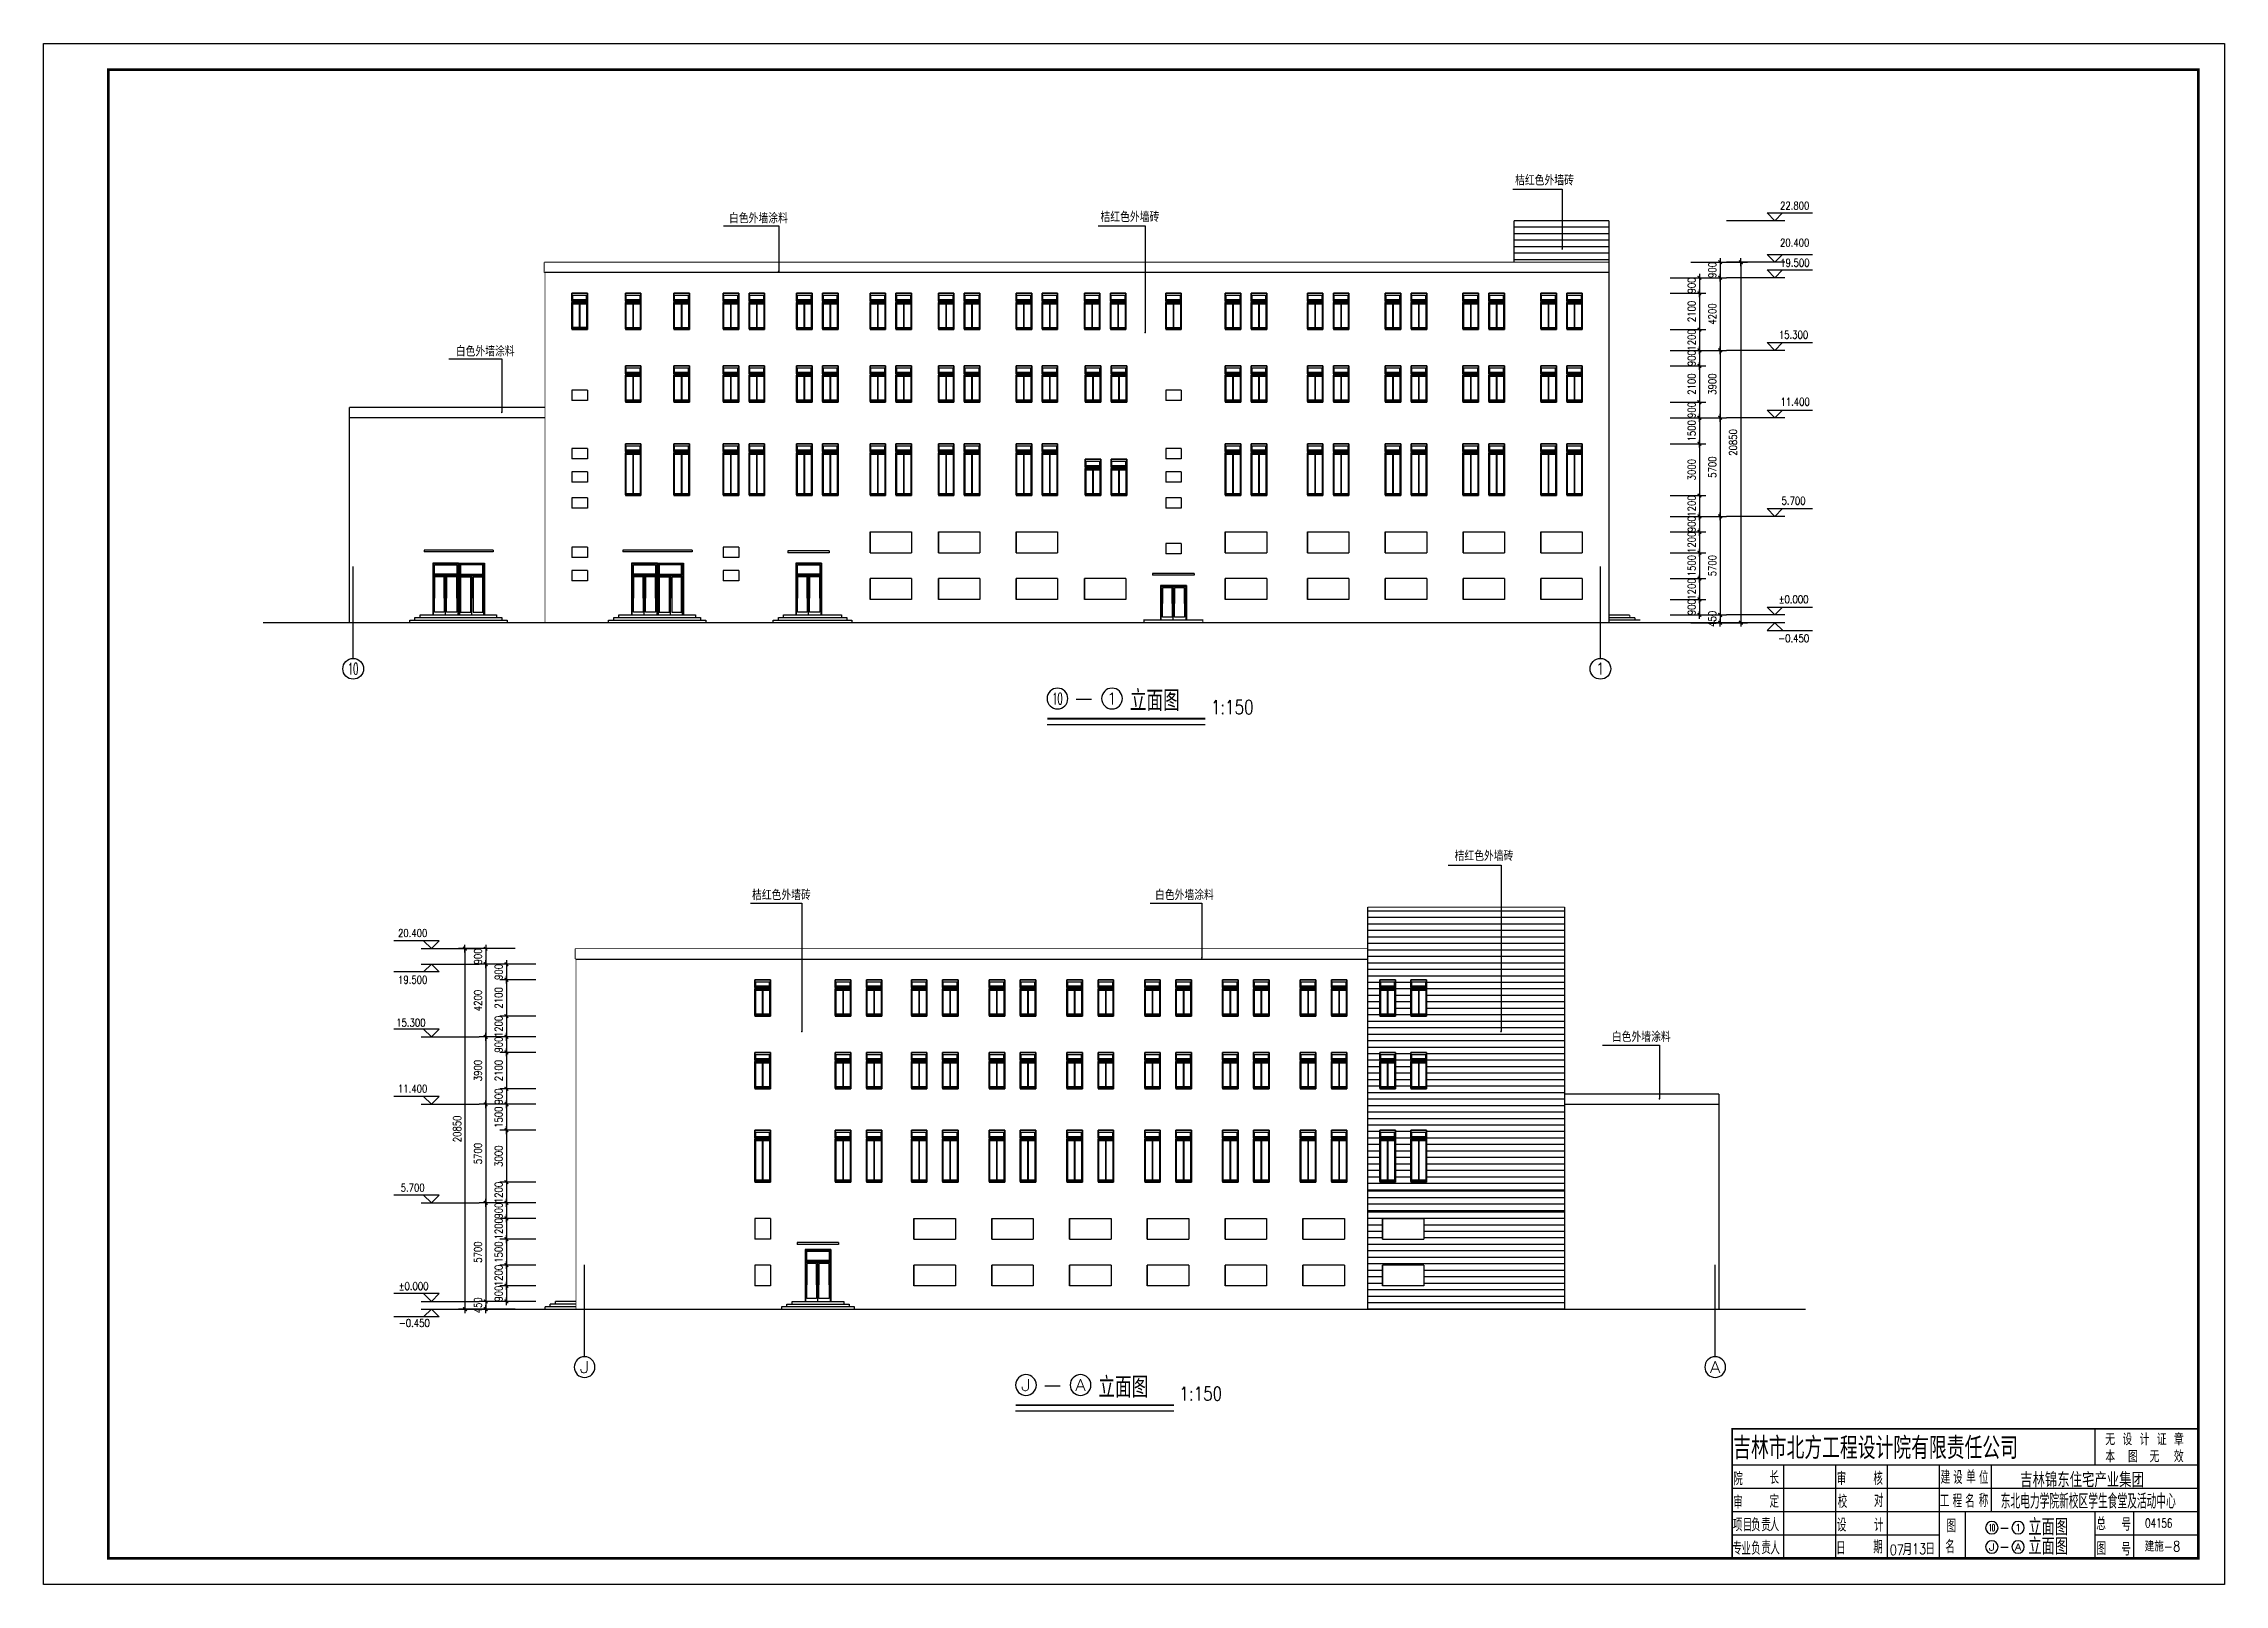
# Model space of a CAD drawing. Extents: x -55219 to 470149, y 494712 to 780039.
# Drawn here: x 78170 to 204320, y 494712 to 583812 of the extents above; entities that cross this region are included whole.
import ezdxf
from ezdxf.enums import TextEntityAlignment as Align

# ---------------------------------------------------------------- set-up
doc = ezdxf.new("R2010")
doc.units = 0
doc.header["$LTSCALE"] = 1500
doc.header["$MEASUREMENT"] = 0
doc.layers.get('0').update_dxf_attribs({"linetype": 'CONTINUOUS'})
doc.layers.get('DEFPOINTS').update_dxf_attribs({"linetype": 'CONTINUOUS'})
for name, color, linetype in [('AXIS', 3, 'CONTINUOUS'), ('AXIS_TEXT', 7, 'CONTINUOUS'), ('B1', 3, 'CONTINUOUS'), ('GPSCOMMON', 7, 'CONTINUOUS'), ('LVTRY', 6, 'CONTINUOUS'), ('PUB_TITLE', 4, 'CONTINUOUS'), ('文字和字符', 3, 'CONTINUOUS')]:
    doc.layers.add(name, color=color, linetype=linetype)
doc.styles.add('_HZTXT', font='txt.shx', dxfattribs={"width": 0.8, "bigfont": 'hztxt.shx'})
doc.styles.add('COMPLEX', font='COMPLEX')
doc.styles.add('DIM_FONT', font='SIMPLEX.shx', dxfattribs={"width": 0.8})
doc.styles.add('GPSXW', font='txt.shx', dxfattribs={"width": 0.8, "bigfont": 'hztxt.shx'})
doc.styles.add('H1', font='')
doc.styles.add('STY10', font='TXT', dxfattribs={"width": 0.7, "bigfont": 'HZTXT'})
doc.styles.add('STY13', font='TXT.shx', dxfattribs={"width": 0.7, "bigfont": 'STK.shx'})
doc.styles.add('STY3', font='TXT', dxfattribs={"width": 0.85, "bigfont": 'STK'})
doc.styles.add('STY7', font='TXT', dxfattribs={"width": 0.7, "bigfont": 'HZTXT'})
doc.styles.add('STY8', font='TXT', dxfattribs={"width": 0.7, "bigfont": 'HZTXT'})
doc.styles.add('STY9', font='TXT', dxfattribs={"width": 0.7, "bigfont": 'HZTXT'})
doc.styles.get('H1').set_extended_font_data('SimSun')
doc.dimstyles.new('DIMA150', dxfattribs={"dimscale": 1.5, "dimtxt": 300, "dimasz": 1, "dimexe": 250, "dimexo": 300, "dimgap": 150, "dimtad": 1, "dimdec": 0, "dimzin": 0, "dimdsep": 46, "dimtxsty": 'DIM_FONT', "dimblk": '_DIMX', "dimcen": 0.09, "dimse1": 1, "dimclrt": 7, "dimadec": 0, "dimazin": 0, "dimtfac": 1, "dimtdec": 0, "dimtix": 1, "dimtmove": 2, "dimatfit": 3, "dimldrblk": '_DIMX', "dimfxl": 1, "dimtolj": 1, "dimtzin": 0, "dimarcsym": 0})
doc.dimstyles.new('DIMB150', dxfattribs={"dimscale": 1.5, "dimtxt": 300, "dimasz": 1, "dimexe": 250, "dimexo": 300, "dimgap": 150, "dimtad": 1, "dimdec": 0, "dimzin": 0, "dimdsep": 46, "dimtxsty": 'DIM_FONT', "dimblk": '_DIMX', "dimcen": 0.09, "dimse2": 1, "dimclrt": 7, "dimadec": 0, "dimazin": 0, "dimtfac": 1, "dimtdec": 0, "dimtix": 1, "dimtmove": 2, "dimatfit": 3, "dimldrblk": '_DIMX', "dimfxl": 1, "dimtolj": 1, "dimtzin": 0, "dimarcsym": 0})
doc.dimstyles.new('DIMN150', dxfattribs={"dimscale": 1.5, "dimtxt": 300, "dimasz": 1, "dimexe": 250, "dimexo": 300, "dimgap": 150, "dimtad": 1, "dimdec": 0, "dimzin": 0, "dimdsep": 46, "dimtxsty": 'DIM_FONT', "dimblk": '_DIMX', "dimcen": 0.09, "dimclrt": 7, "dimadec": 0, "dimazin": 0, "dimtfac": 1, "dimtdec": 0, "dimtix": 1, "dimtmove": 2, "dimatfit": 3, "dimldrblk": '_DIMX', "dimfxl": 1, "dimtolj": 1, "dimtzin": 0, "dimarcsym": 0})

msp = doc.modelspace()

# ---------------------------------------------------------------- texts
at = {"color": 3, "linetype": 'Continuous'}
for s, height, style, width, p in [('吉林市北方工程设计院有限责任公司', 1275, 'STY3', 0.85, (175903.5, 501955.9)), ('院', 750, 'STY8', 0.7, (175909.2, 500444.2)), ('长', 750, 'STY8', 0.7, (178005.4, 500508.8)), ('审', 750, 'STY8', 0.7, (181895.4, 500453.2)), ('核', 750, 'STY8', 0.7, (184013.9, 500459.3)), ('建', 750, 'STY9', 0.7, (187908.3, 500528.4)), ('设', 750, 'STY9', 0.7, (188627.7, 500521.6)), ('单', 750, 'STY9', 0.7, (189380.2, 500550.2)), ('位', 750, 'STY9', 0.7, (190126.6, 500507.8)), ('审', 750, 'STY8', 0.7, (175909.2, 499078.7)), ('定', 750, 'STY8', 0.7, (178005.4, 499143.3)), ('校', 750, 'STY8', 0.7, (181955, 499127)), ('对', 750, 'STY8', 0.7, (184049.6, 499185.5)), ('工', 750, 'STY9', 0.7, (187859.7, 499168)), ('程', 750, 'STY9', 0.7, (188600.7, 499161.2)), ('名', 750, 'STY9', 0.7, (189323.7, 499154.3)), ('称', 750, 'STY9', 0.7, (190111, 499183)), ('目', 750, 'STY8', 0.7, (176459.2, 497778.6)), ('负', 750, 'STY8', 0.7, (176938.5, 497778.6)), ('责', 750, 'STY8', 0.7, (177524.7, 497778.6)), ('人', 750, 'STY8', 0.7, (178016.7, 497778.6)), ('设', 750, 'STY8', 0.7, (181902.6, 497769.3)), ('计', 750, 'STY8', 0.7, (184051.7, 497767.7)), ('图', 750, 'STY10', 0.7, (188248.3, 497728.1)), ('总', 750, 'STY7', 0.7, (196914.6, 497836.9)), ('号', 750, 'STY7', 0.7, (198368.1, 497805.2)), ('04156', 525, 'STY7', 0.7, (199736.3, 497992)), ('业', 750, 'STY8', 0.7, (176376.4, 496403.3)), ('负', 750, 'STY8', 0.7, (176944.8, 496425.4)), ('责', 750, 'STY8', 0.7, (177532.7, 496463.1)), ('人', 750, 'STY8', 0.7, (178051.3, 496438.1)), ('日', 750, 'STY8', 0.7, (181858.9, 496438.3)), ('期', 750, 'STY8', 0.7, (184005.7, 496496.1)), ('月', 675, 'STY8', 0.7, (185700.7, 496397.1)), ('日', 675, 'STY8', 0.7, (187014.5, 496431.9)), ('名', 750, 'STY10', 0.7, (188175, 496514.8)), ('图', 750, 'STY7', 0.7, (196925.7, 496409.3)), ('号', 750, 'STY7', 0.7, (198359.4, 496378))]:
    msp.add_text(s, height=height, dxfattribs=dict(at, style=style, width=width)).set_placement(p)
at = {"color": 3}
for s, height, style, width, p in [('无', 675, 'STY13', 0.7, (197430.9, 502760.4)), ('设', 675, 'STY13', 0.7, (198423.7, 502760.4)), ('计', 675, 'STY13', 0.7, (199416.5, 502760.4)), ('证', 675, 'STY13', 0.7, (200409.3, 502760.4)), ('章', 675, 'STY13', 0.7, (201402.1, 502760.4)), ('本', 675, 'STY13', 0.7, (197430.9, 501773)), ('图', 675, 'STY13', 0.7, (198742.6, 501773)), ('无', 675, 'STY13', 0.7, (199996.4, 501773)), ('效', 675, 'STY13', 0.7, (201394.8, 501773)), ('13', 600, 'GPSXW', 0.8, (186248.3, 496466.6)), ('07', 600, 'GPSXW', 0.8, (184959.5, 496405.4))]:
    msp.add_text(s, height=height, dxfattribs=dict(at, style=style, width=width)).set_placement(p)
at = {"linetype": 'Continuous', "style": 'STY8', "width": 0.7}
for s, p in [('项', (175884.2, 497778.6)), ('专', (175871.8, 496424.6))]:
    msp.add_text(s, height=750, dxfattribs=at).set_placement(p)
at = {"layer": 'B1', "color": 3, "style": '_HZTXT', "width": 0.8}
msp.add_text('建施-8', height=600, dxfattribs=at).set_placement((199713, 496612.9))
at = {"layer": 'LVTRY', "color": 7, "style": '_HZTXT'}
for s, height, width, p in [('桔红色外墙砖', 600, 0.7, (163290.4, 575609.6)), ('白色外墙涂料', 600, 0.7, (117818.7, 573419.3)), ('桔红色外墙砖', 600, 0.7, (139307.3, 573492.2)), ('白色外墙涂料', 600, 0.7, (102012.5, 565719.6)), ('立面图', 1202.24, 0.8, (141007, 545212.1)), ('桔红色外墙砖', 600, 0.7, (159790.3, 536546)), ('桔红色外墙砖', 600, 0.7, (119147.9, 534278.5)), ('白色外墙涂料', 600, 0.7, (142460.5, 534279.8)), ('白色外墙涂料', 600, 0.7, (168888.9, 526077.7)), ('立面图', 1202.24, 0.8, (139185, 505513.4))]:
    msp.add_text(s, height=height, dxfattribs=dict(at, width=width)).set_placement(p)
at = {"layer": 'LVTRY', "color": 7, "style": 'DIM_FONT', "width": 0.8}
for s, p in [('22.800', (179463.9, 574441.6)), ('20.400', (179463.9, 572298.4)), ('19.500', (179475.3, 571138.3)), ('15.300', (179399.6, 566973.4)), ('11.400', (179486.7, 563098.6)), ('5.700', (179399.6, 557373.4)), ('%%p0.000', (179399.6, 551673.4)), ('-0.450', (179404.3, 549423.4)), ('20.400', (99518.7, 532374.6)), ('19.500', (99518.7, 529674.6)), ('15.300', (99415.6, 527197.5)), ('11.400', (99518.7, 523374.6)), ('5.700', (99518.7, 517653.7)), ('%%p0.000', (99568.4, 511958)), ('-0.450', (99614.2, 509824.3))]:
    msp.add_text(s, height=450, dxfattribs=at).set_placement(p, align=Align.MIDDLE)
at = {"layer": 'LVTRY', "style": '_HZTXT', "width": 0.8}
for p in [(192973.1, 497542.4), (192973.1, 496428.4)]:
    msp.add_text('立面图', height=961.79, dxfattribs=at).set_placement(p)
at = {"layer": 'LVTRY', "color": 7, "char_height": 800, "width": 6951, "attachment_point": 1, "style": 'DIM_FONT'}
for insert in [(145692.5, 545842), (143870.6, 506143.2)]:
    msp.add_mtext('1:150', dxfattribs=dict(at, insert=insert))
at = {"layer": '文字和字符', "color": 2, "style": 'H1'}
for s, width, p in [('吉林锦东住宅产业集团', 0.7, (192503.7, 500405)), ('东北电力学院新校区学生食堂及活动中心', 0.55, (191382.4, 499171.9))]:
    msp.add_text(s, height=750, dxfattribs=dict(at, width=width)).set_placement(p)

# ---------------------------------------------------------------- blocks, each defined once
blk = doc.blocks.new('_DIMX')
blk.add_line((-150, 0), (150, 0))
at = {"const_width": 50}
blk.add_lwpolyline([(-70, -70), (70, 70)], dxfattribs=at)
blk = doc.blocks.new('*D686')
at = {"color": 0, "linetype": 'ByBlock'}
for p, q in [((104238, 531475), (102167, 531475)), ((102542, 531473), (102542, 510626)), ((104238, 510625), (102167, 510625))]:
    blk.add_line(p, q, dxfattribs=at)
at = {"layer": 'DEFPOINTS', "color": 0, "linetype": 'ByBlock'}
for p in [(104688, 531475), (102542, 510625), (104688, 510625)]:
    blk.add_point(p, dxfattribs=at)
at = {"color": 0, "linetype": 'ByBlock', "xscale": 1.5, "yscale": 1.5, "zscale": 1.5}
for p, rotation in [((102542, 531475), 90), ((102542, 510625), 270)]:
    blk.add_blockref('_DIMX', p, dxfattribs=dict(at, rotation=rotation))
at = {"color": 7, "linetype": 'ByBlock', "insert": (102092, 521050), "char_height": 450, "attachment_point": 5, "rotation": 90, "style": 'DIM_FONT'}
blk.add_mtext('\\A1;20850', dxfattribs=at)
blk = doc.blocks.new('*D684')
at = {"color": 0, "linetype": 'ByBlock'}
for p, q in [((105438, 511075), (103367, 511075)), ((103742, 511076), (103742, 511078)), ((103742, 511075), (103742, 510625)), ((105438, 510625), (103367, 510625)), ((103742, 510623), (103742, 510622))]:
    blk.add_line(p, q, dxfattribs=at)
at = {"layer": 'DEFPOINTS', "color": 0, "linetype": 'ByBlock'}
for p in [(105888, 511075), (103742, 510625), (105888, 510625)]:
    blk.add_point(p, dxfattribs=at)
at = {"color": 0, "linetype": 'ByBlock', "xscale": 1.5, "yscale": 1.5, "zscale": 1.5}
for p, rotation in [((103742, 511075), 270), ((103742, 510625), 90)]:
    blk.add_blockref('_DIMX', p, dxfattribs=dict(at, rotation=rotation))
at = {"color": 7, "linetype": 'ByBlock', "insert": (103292, 510850), "char_height": 450, "attachment_point": 5, "rotation": 90, "style": 'DIM_FONT'}
blk.add_mtext('\\A1;450', dxfattribs=at)
blk = doc.blocks.new('*D683')
at = {"color": 0, "linetype": 'ByBlock'}
for p, q in [((105438, 516775), (103367, 516775)), ((103742, 516773), (103742, 511076)), ((105438, 511075), (103367, 511075))]:
    blk.add_line(p, q, dxfattribs=at)
at = {"layer": 'DEFPOINTS', "color": 0, "linetype": 'ByBlock'}
for p in [(105888, 516775), (103742, 511075), (105888, 511075)]:
    blk.add_point(p, dxfattribs=at)
at = {"color": 0, "linetype": 'ByBlock', "xscale": 1.5, "yscale": 1.5, "zscale": 1.5}
for p, rotation in [((103742, 516775), 90), ((103742, 511075), 270)]:
    blk.add_blockref('_DIMX', p, dxfattribs=dict(at, rotation=rotation))
at = {"color": 7, "linetype": 'ByBlock', "insert": (103292, 513925), "char_height": 450, "attachment_point": 5, "rotation": 90, "style": 'DIM_FONT'}
blk.add_mtext('\\A1;5700', dxfattribs=at)
blk = doc.blocks.new('*D682')
at = {"color": 0, "linetype": 'ByBlock'}
for p, q in [((105438, 522475), (103367, 522475)), ((103742, 522473), (103742, 516776)), ((105438, 516775), (103367, 516775))]:
    blk.add_line(p, q, dxfattribs=at)
at = {"layer": 'DEFPOINTS', "color": 0, "linetype": 'ByBlock'}
for p in [(105888, 522475), (103742, 516775), (105888, 516775)]:
    blk.add_point(p, dxfattribs=at)
at = {"color": 0, "linetype": 'ByBlock', "xscale": 1.5, "yscale": 1.5, "zscale": 1.5}
for p, rotation in [((103742, 522475), 90), ((103742, 516775), 270)]:
    blk.add_blockref('_DIMX', p, dxfattribs=dict(at, rotation=rotation))
at = {"color": 7, "linetype": 'ByBlock', "insert": (103292, 519625), "char_height": 450, "attachment_point": 5, "rotation": 90, "style": 'DIM_FONT'}
blk.add_mtext('\\A1;5700', dxfattribs=at)
blk = doc.blocks.new('*D681')
at = {"color": 0, "linetype": 'ByBlock'}
for p, q in [((105438, 526375), (103367, 526375)), ((103742, 526373), (103742, 522476)), ((105438, 522475), (103367, 522475))]:
    blk.add_line(p, q, dxfattribs=at)
at = {"layer": 'DEFPOINTS', "color": 0, "linetype": 'ByBlock'}
for p in [(105888, 526375), (103742, 522475), (105888, 522475)]:
    blk.add_point(p, dxfattribs=at)
at = {"color": 0, "linetype": 'ByBlock', "xscale": 1.5, "yscale": 1.5, "zscale": 1.5}
for p, rotation in [((103742, 526375), 90), ((103742, 522475), 270)]:
    blk.add_blockref('_DIMX', p, dxfattribs=dict(at, rotation=rotation))
at = {"color": 7, "linetype": 'ByBlock', "insert": (103292, 524425), "char_height": 450, "attachment_point": 5, "rotation": 90, "style": 'DIM_FONT'}
blk.add_mtext('\\A1;3900', dxfattribs=at)
blk = doc.blocks.new('*D678')
at = {"color": 0, "linetype": 'ByBlock'}
for p, q in [((173454, 566073), (175525, 566073)), ((175150, 566072), (175150, 562175)), ((173454, 562173), (175525, 562173))]:
    blk.add_line(p, q, dxfattribs=at)
at = {"layer": 'DEFPOINTS', "color": 0, "linetype": 'ByBlock'}
for p in [(173004, 566073), (173004, 562173), (175150, 562173)]:
    blk.add_point(p, dxfattribs=at)
at = {"color": 0, "linetype": 'ByBlock', "xscale": 1.5, "yscale": 1.5, "zscale": 1.5}
for p, rotation in [((175150, 566073), 90), ((175150, 562173), 270)]:
    blk.add_blockref('_DIMX', p, dxfattribs=dict(at, rotation=rotation))
at = {"color": 7, "linetype": 'ByBlock', "insert": (174700, 564123), "char_height": 450, "attachment_point": 5, "rotation": 90, "style": 'DIM_FONT'}
blk.add_mtext('\\A1;3900', dxfattribs=at)
blk = doc.blocks.new('*D677')
at = {"color": 0, "linetype": 'ByBlock'}
for p, q in [((173454, 562173), (175525, 562173)), ((175150, 562172), (175150, 556475)), ((173454, 556473), (175525, 556473))]:
    blk.add_line(p, q, dxfattribs=at)
at = {"layer": 'DEFPOINTS', "color": 0, "linetype": 'ByBlock'}
for p in [(173004, 562173), (173004, 556473), (175150, 556473)]:
    blk.add_point(p, dxfattribs=at)
at = {"color": 0, "linetype": 'ByBlock', "xscale": 1.5, "yscale": 1.5, "zscale": 1.5}
for p, rotation in [((175150, 562173), 90), ((175150, 556473), 270)]:
    blk.add_blockref('_DIMX', p, dxfattribs=dict(at, rotation=rotation))
at = {"color": 7, "linetype": 'ByBlock', "insert": (174700, 559323), "char_height": 450, "attachment_point": 5, "rotation": 90, "style": 'DIM_FONT'}
blk.add_mtext('\\A1;5700', dxfattribs=at)
blk = doc.blocks.new('*D676')
at = {"color": 0, "linetype": 'ByBlock'}
for p, q in [((173454, 556473), (175525, 556473)), ((175150, 556472), (175150, 550775)), ((173454, 550773), (175525, 550773))]:
    blk.add_line(p, q, dxfattribs=at)
at = {"layer": 'DEFPOINTS', "color": 0, "linetype": 'ByBlock'}
for p in [(173004, 556473), (173004, 550773), (175150, 550773)]:
    blk.add_point(p, dxfattribs=at)
at = {"color": 0, "linetype": 'ByBlock', "xscale": 1.5, "yscale": 1.5, "zscale": 1.5}
for p, rotation in [((175150, 556473), 90), ((175150, 550773), 270)]:
    blk.add_blockref('_DIMX', p, dxfattribs=dict(at, rotation=rotation))
at = {"color": 7, "linetype": 'ByBlock', "insert": (174700, 553623), "char_height": 450, "attachment_point": 5, "rotation": 90, "style": 'DIM_FONT'}
blk.add_mtext('\\A1;5700', dxfattribs=at)
blk = doc.blocks.new('*D675')
at = {"color": 0, "linetype": 'ByBlock'}
for p, q in [((173454, 550773), (175525, 550773)), ((173454, 550323), (175525, 550323)), ((175150, 550775), (175150, 550776)), ((175150, 550773), (175150, 550323)), ((175150, 550322), (175150, 550320))]:
    blk.add_line(p, q, dxfattribs=at)
at = {"layer": 'DEFPOINTS', "color": 0, "linetype": 'ByBlock'}
for p in [(173004, 550773), (173004, 550323), (175150, 550323)]:
    blk.add_point(p, dxfattribs=at)
at = {"color": 0, "linetype": 'ByBlock', "xscale": 1.5, "yscale": 1.5, "zscale": 1.5}
for p, rotation in [((175150, 550773), 270), ((175150, 550323), 90)]:
    blk.add_blockref('_DIMX', p, dxfattribs=dict(at, rotation=rotation))
at = {"color": 7, "linetype": 'ByBlock', "insert": (174700, 550548), "char_height": 450, "attachment_point": 5, "rotation": 90, "style": 'DIM_FONT'}
blk.add_mtext('\\A1;450', dxfattribs=at)
blk = doc.blocks.new('*D673')
at = {"color": 0, "linetype": 'ByBlock'}
for p, q in [((174654, 571173), (176725, 571173)), ((176350, 571172), (176350, 550325)), ((174654, 550323), (176725, 550323))]:
    blk.add_line(p, q, dxfattribs=at)
at = {"layer": 'DEFPOINTS', "color": 0, "linetype": 'ByBlock'}
for p in [(174204, 571173), (174204, 550323), (176350, 550323)]:
    blk.add_point(p, dxfattribs=at)
at = {"color": 0, "linetype": 'ByBlock', "xscale": 1.5, "yscale": 1.5, "zscale": 1.5}
for p, rotation in [((176350, 571173), 90), ((176350, 550323), 270)]:
    blk.add_blockref('_DIMX', p, dxfattribs=dict(at, rotation=rotation))
at = {"color": 7, "linetype": 'ByBlock', "insert": (175900, 560748), "char_height": 450, "attachment_point": 5, "rotation": 90, "style": 'DIM_FONT'}
blk.add_mtext('\\A1;20850', dxfattribs=at)
blk = doc.blocks.new('*D680')
at = {"color": 0, "linetype": 'ByBlock'}
for p, q in [((105438, 531475), (103367, 531475)), ((103742, 531476), (103742, 531478)), ((103742, 531475), (103742, 530575)), ((103742, 530573), (103742, 530572))]:
    blk.add_line(p, q, dxfattribs=at)
at = {"layer": 'DEFPOINTS', "color": 0, "linetype": 'ByBlock'}
for p in [(105888, 531475), (103742, 530575), (105888, 530575)]:
    blk.add_point(p, dxfattribs=at)
at = {"color": 0, "linetype": 'ByBlock', "xscale": 1.5, "yscale": 1.5, "zscale": 1.5}
for p, rotation in [((103742, 531475), 270), ((103742, 530575), 90)]:
    blk.add_blockref('_DIMX', p, dxfattribs=dict(at, rotation=rotation))
at = {"color": 7, "linetype": 'ByBlock', "insert": (103292, 531025), "char_height": 450, "attachment_point": 5, "rotation": 90, "style": 'DIM_FONT'}
blk.add_mtext('\\A1;900', dxfattribs=at)
blk = doc.blocks.new('*D679')
at = {"color": 0, "linetype": 'ByBlock'}
for p, q in [((173454, 571173), (175525, 571173)), ((173454, 570273), (175525, 570273)), ((175150, 571175), (175150, 571176)), ((175150, 571173), (175150, 570273)), ((175150, 570272), (175150, 570270))]:
    blk.add_line(p, q, dxfattribs=at)
at = {"layer": 'DEFPOINTS', "color": 0, "linetype": 'ByBlock'}
for p in [(173004, 571173), (173004, 570273), (175150, 570273)]:
    blk.add_point(p, dxfattribs=at)
at = {"color": 0, "linetype": 'ByBlock', "xscale": 1.5, "yscale": 1.5, "zscale": 1.5}
for p, rotation in [((175150, 571173), 270), ((175150, 570273), 90)]:
    blk.add_blockref('_DIMX', p, dxfattribs=dict(at, rotation=rotation))
at = {"color": 7, "linetype": 'ByBlock', "insert": (174700, 570723), "char_height": 450, "attachment_point": 5, "rotation": 90, "style": 'DIM_FONT'}
blk.add_mtext('\\A1;900', dxfattribs=at)
blk = doc.blocks.new('*D685')
at = {"color": 0, "linetype": 'ByBlock'}
for p, q in [((105438, 530575), (103367, 530575)), ((103742, 530573), (103742, 526376)), ((105438, 526375), (103367, 526375))]:
    blk.add_line(p, q, dxfattribs=at)
at = {"layer": 'DEFPOINTS', "color": 0, "linetype": 'ByBlock'}
for p in [(105888, 530575), (103742, 526375), (105888, 526375)]:
    blk.add_point(p, dxfattribs=at)
at = {"color": 0, "linetype": 'ByBlock', "xscale": 1.5, "yscale": 1.5, "zscale": 1.5}
for p, rotation in [((103742, 530575), 90), ((103742, 526375), 270)]:
    blk.add_blockref('_DIMX', p, dxfattribs=dict(at, rotation=rotation))
at = {"color": 7, "linetype": 'ByBlock', "insert": (103292, 528475), "char_height": 450, "attachment_point": 5, "rotation": 90, "style": 'DIM_FONT'}
blk.add_mtext('\\A1;4200', dxfattribs=at)
blk = doc.blocks.new('*D674')
at = {"color": 0, "linetype": 'ByBlock'}
for p, q in [((175150, 570272), (175150, 566075)), ((173454, 566073), (175525, 566073))]:
    blk.add_line(p, q, dxfattribs=at)
at = {"layer": 'DEFPOINTS', "color": 0, "linetype": 'ByBlock'}
for p in [(173004, 570273), (173004, 566073), (175150, 566073)]:
    blk.add_point(p, dxfattribs=at)
at = {"color": 0, "linetype": 'ByBlock', "xscale": 1.5, "yscale": 1.5, "zscale": 1.5}
for p, rotation in [((175150, 570273), 90), ((175150, 566073), 270)]:
    blk.add_blockref('_DIMX', p, dxfattribs=dict(at, rotation=rotation))
at = {"color": 7, "linetype": 'ByBlock', "insert": (174700, 568173), "char_height": 450, "attachment_point": 5, "rotation": 90, "style": 'DIM_FONT'}
blk.add_mtext('\\A1;4200', dxfattribs=at)
blk = doc.blocks.new('_AXISO')
blk.add_circle((0, 0), 0.5)
at = {"layer": 'AXIS_TEXT', "style": 'COMPLEX', "width": 1.041667}
blk.add_attdef('A', text='', height=0.56, dxfattribs=at).set_placement((-0.25, -0.28), (0.25, -0.28), align=Align.FIT)
blk = doc.blocks.new('*D691')
at = {"color": 0, "linetype": 'ByBlock'}
for p, q in [((172254, 570273), (174325, 570273)), ((173950, 570275), (173950, 570276)), ((173950, 570273), (173950, 569373)), ((172254, 569373), (174325, 569373)), ((173950, 569372), (173950, 569370))]:
    blk.add_line(p, q, dxfattribs=at)
at = {"layer": 'DEFPOINTS', "color": 0, "linetype": 'ByBlock'}
for p in [(171804, 570273), (171804, 569373), (173950, 569373)]:
    blk.add_point(p, dxfattribs=at)
at = {"color": 0, "linetype": 'ByBlock', "xscale": 1.5, "yscale": 1.5, "zscale": 1.5}
for p, rotation in [((173950, 570273), 270), ((173950, 569373), 90)]:
    blk.add_blockref('_DIMX', p, dxfattribs=dict(at, rotation=rotation))
at = {"color": 7, "linetype": 'ByBlock', "insert": (173500, 569823), "char_height": 450, "attachment_point": 5, "rotation": 90, "style": 'DIM_FONT'}
blk.add_mtext('\\A1;900', dxfattribs=at)
blk = doc.blocks.new('*D688')
at = {"color": 0, "linetype": 'ByBlock'}
for p, q in [((172254, 566073), (174325, 566073)), ((172254, 565173), (174325, 565173)), ((173950, 566075), (173950, 566076)), ((173950, 566073), (173950, 565173)), ((173950, 565172), (173950, 565170))]:
    blk.add_line(p, q, dxfattribs=at)
at = {"layer": 'DEFPOINTS', "color": 0, "linetype": 'ByBlock'}
for p in [(171804, 566073), (171804, 565173), (173950, 565173)]:
    blk.add_point(p, dxfattribs=at)
at = {"color": 0, "linetype": 'ByBlock', "xscale": 1.5, "yscale": 1.5, "zscale": 1.5}
for p, rotation in [((173950, 566073), 270), ((173950, 565173), 90)]:
    blk.add_blockref('_DIMX', p, dxfattribs=dict(at, rotation=rotation))
at = {"color": 7, "linetype": 'ByBlock', "insert": (173500, 565623), "char_height": 450, "attachment_point": 5, "rotation": 90, "style": 'DIM_FONT'}
blk.add_mtext('\\A1;900', dxfattribs=at)
blk = doc.blocks.new('*D689')
at = {"color": 0, "linetype": 'ByBlock'}
for p, q in [((172254, 562173), (174325, 562173)), ((173950, 562175), (173950, 562176)), ((173950, 562173), (173950, 560673)), ((172254, 560673), (174325, 560673)), ((173950, 560672), (173950, 560670))]:
    blk.add_line(p, q, dxfattribs=at)
at = {"layer": 'DEFPOINTS', "color": 0, "linetype": 'ByBlock'}
for p in [(171804, 562173), (171804, 560673), (173950, 560673)]:
    blk.add_point(p, dxfattribs=at)
at = {"color": 0, "linetype": 'ByBlock', "xscale": 1.5, "yscale": 1.5, "zscale": 1.5}
for p, rotation in [((173950, 562173), 270), ((173950, 560673), 90)]:
    blk.add_blockref('_DIMX', p, dxfattribs=dict(at, rotation=rotation))
at = {"color": 7, "linetype": 'ByBlock', "insert": (173500, 561423), "char_height": 450, "attachment_point": 5, "rotation": 90, "style": 'DIM_FONT'}
blk.add_mtext('\\A1;1500', dxfattribs=at)
blk = doc.blocks.new('*D690')
at = {"color": 0, "linetype": 'ByBlock'}
for p, q in [((172254, 556473), (174325, 556473)), ((173950, 556475), (173950, 556476)), ((173950, 556473), (173950, 555573)), ((172254, 555573), (174325, 555573)), ((173950, 555572), (173950, 555570))]:
    blk.add_line(p, q, dxfattribs=at)
at = {"layer": 'DEFPOINTS', "color": 0, "linetype": 'ByBlock'}
for p in [(171804, 556473), (171804, 555573), (173950, 555573)]:
    blk.add_point(p, dxfattribs=at)
at = {"color": 0, "linetype": 'ByBlock', "xscale": 1.5, "yscale": 1.5, "zscale": 1.5}
for p, rotation in [((173950, 556473), 270), ((173950, 555573), 90)]:
    blk.add_blockref('_DIMX', p, dxfattribs=dict(at, rotation=rotation))
at = {"color": 7, "linetype": 'ByBlock', "insert": (173500, 556023), "char_height": 450, "attachment_point": 5, "rotation": 90, "style": 'DIM_FONT'}
blk.add_mtext('\\A1;900', dxfattribs=at)
blk = doc.blocks.new('*D692')
at = {"color": 0, "linetype": 'ByBlock'}
for p, q in [((172254, 569373), (174325, 569373)), ((173950, 569372), (173950, 567275)), ((172254, 567273), (174325, 567273))]:
    blk.add_line(p, q, dxfattribs=at)
at = {"layer": 'DEFPOINTS', "color": 0, "linetype": 'ByBlock'}
for p in [(171804, 569373), (171804, 567273), (173950, 567273)]:
    blk.add_point(p, dxfattribs=at)
at = {"color": 0, "linetype": 'ByBlock', "xscale": 1.5, "yscale": 1.5, "zscale": 1.5}
for p, rotation in [((173950, 569373), 90), ((173950, 567273), 270)]:
    blk.add_blockref('_DIMX', p, dxfattribs=dict(at, rotation=rotation))
at = {"color": 7, "linetype": 'ByBlock', "insert": (173500, 568323), "char_height": 450, "attachment_point": 5, "rotation": 90, "style": 'DIM_FONT'}
blk.add_mtext('\\A1;2100', dxfattribs=at)
blk = doc.blocks.new('*D693')
at = {"color": 0, "linetype": 'ByBlock'}
for p, q in [((172254, 567273), (174325, 567273)), ((173950, 567275), (173950, 567276)), ((173950, 567273), (173950, 566073)), ((172254, 566073), (174325, 566073)), ((173950, 566072), (173950, 566070))]:
    blk.add_line(p, q, dxfattribs=at)
at = {"layer": 'DEFPOINTS', "color": 0, "linetype": 'ByBlock'}
for p in [(171804, 567273), (171804, 566073), (173950, 566073)]:
    blk.add_point(p, dxfattribs=at)
at = {"color": 0, "linetype": 'ByBlock', "xscale": 1.5, "yscale": 1.5, "zscale": 1.5}
for p, rotation in [((173950, 567273), 270), ((173950, 566073), 90)]:
    blk.add_blockref('_DIMX', p, dxfattribs=dict(at, rotation=rotation))
at = {"color": 7, "linetype": 'ByBlock', "insert": (173500, 566673), "char_height": 450, "attachment_point": 5, "rotation": 90, "style": 'DIM_FONT'}
blk.add_mtext('\\A1;1200', dxfattribs=at)
blk = doc.blocks.new('*D694')
at = {"color": 0, "linetype": 'ByBlock'}
for p, q in [((172254, 565173), (174325, 565173)), ((173950, 565172), (173950, 563075)), ((172254, 563073), (174325, 563073))]:
    blk.add_line(p, q, dxfattribs=at)
at = {"layer": 'DEFPOINTS', "color": 0, "linetype": 'ByBlock'}
for p in [(171804, 565173), (171804, 563073), (173950, 563073)]:
    blk.add_point(p, dxfattribs=at)
at = {"color": 0, "linetype": 'ByBlock', "xscale": 1.5, "yscale": 1.5, "zscale": 1.5}
for p, rotation in [((173950, 565173), 90), ((173950, 563073), 270)]:
    blk.add_blockref('_DIMX', p, dxfattribs=dict(at, rotation=rotation))
at = {"color": 7, "linetype": 'ByBlock', "insert": (173500, 564123), "char_height": 450, "attachment_point": 5, "rotation": 90, "style": 'DIM_FONT'}
blk.add_mtext('\\A1;2100', dxfattribs=at)
blk = doc.blocks.new('*D695')
at = {"color": 0, "linetype": 'ByBlock'}
for p, q in [((172254, 563073), (174325, 563073)), ((173950, 563075), (173950, 563076)), ((173950, 563073), (173950, 562173)), ((172254, 562173), (174325, 562173)), ((173950, 562172), (173950, 562170))]:
    blk.add_line(p, q, dxfattribs=at)
at = {"layer": 'DEFPOINTS', "color": 0, "linetype": 'ByBlock'}
for p in [(171804, 563073), (171804, 562173), (173950, 562173)]:
    blk.add_point(p, dxfattribs=at)
at = {"color": 0, "linetype": 'ByBlock', "xscale": 1.5, "yscale": 1.5, "zscale": 1.5}
for p, rotation in [((173950, 563073), 270), ((173950, 562173), 90)]:
    blk.add_blockref('_DIMX', p, dxfattribs=dict(at, rotation=rotation))
at = {"color": 7, "linetype": 'ByBlock', "insert": (173500, 562623), "char_height": 450, "attachment_point": 5, "rotation": 90, "style": 'DIM_FONT'}
blk.add_mtext('\\A1;900', dxfattribs=at)
blk = doc.blocks.new('*D696')
at = {"color": 0, "linetype": 'ByBlock'}
for p, q in [((172254, 560673), (174325, 560673)), ((173950, 560672), (173950, 557675)), ((172254, 557673), (174325, 557673))]:
    blk.add_line(p, q, dxfattribs=at)
at = {"layer": 'DEFPOINTS', "color": 0, "linetype": 'ByBlock'}
for p in [(171804, 560673), (171804, 557673), (173950, 557673)]:
    blk.add_point(p, dxfattribs=at)
at = {"color": 0, "linetype": 'ByBlock', "xscale": 1.5, "yscale": 1.5, "zscale": 1.5}
for p, rotation in [((173950, 560673), 90), ((173950, 557673), 270)]:
    blk.add_blockref('_DIMX', p, dxfattribs=dict(at, rotation=rotation))
at = {"color": 7, "linetype": 'ByBlock', "insert": (173500, 559173), "char_height": 450, "attachment_point": 5, "rotation": 90, "style": 'DIM_FONT'}
blk.add_mtext('\\A1;3000', dxfattribs=at)
blk = doc.blocks.new('*D697')
at = {"color": 0, "linetype": 'ByBlock'}
for p, q in [((172254, 557673), (174325, 557673)), ((173950, 557675), (173950, 557676)), ((173950, 557673), (173950, 556473)), ((172254, 556473), (174325, 556473)), ((173950, 556472), (173950, 556470))]:
    blk.add_line(p, q, dxfattribs=at)
at = {"layer": 'DEFPOINTS', "color": 0, "linetype": 'ByBlock'}
for p in [(171804, 557673), (171804, 556473), (173950, 556473)]:
    blk.add_point(p, dxfattribs=at)
at = {"color": 0, "linetype": 'ByBlock', "xscale": 1.5, "yscale": 1.5, "zscale": 1.5}
for p, rotation in [((173950, 557673), 270), ((173950, 556473), 90)]:
    blk.add_blockref('_DIMX', p, dxfattribs=dict(at, rotation=rotation))
at = {"color": 7, "linetype": 'ByBlock', "insert": (173500, 557073), "char_height": 450, "attachment_point": 5, "rotation": 90, "style": 'DIM_FONT'}
blk.add_mtext('\\A1;1200', dxfattribs=at)
blk = doc.blocks.new('*D698')
at = {"color": 0, "linetype": 'ByBlock'}
for p, q in [((172254, 555573), (174325, 555573)), ((173950, 555575), (173950, 555576)), ((173950, 555573), (173950, 554373)), ((172254, 554373), (174325, 554373)), ((173950, 554372), (173950, 554370))]:
    blk.add_line(p, q, dxfattribs=at)
at = {"layer": 'DEFPOINTS', "color": 0, "linetype": 'ByBlock'}
for p in [(171804, 555573), (171804, 554373), (173950, 554373)]:
    blk.add_point(p, dxfattribs=at)
at = {"color": 0, "linetype": 'ByBlock', "xscale": 1.5, "yscale": 1.5, "zscale": 1.5}
for p, rotation in [((173950, 555573), 270), ((173950, 554373), 90)]:
    blk.add_blockref('_DIMX', p, dxfattribs=dict(at, rotation=rotation))
at = {"color": 7, "linetype": 'ByBlock', "insert": (173500, 554973), "char_height": 450, "attachment_point": 5, "rotation": 90, "style": 'DIM_FONT'}
blk.add_mtext('\\A1;1200', dxfattribs=at)
blk = doc.blocks.new('*D699')
at = {"color": 0, "linetype": 'ByBlock'}
for p, q in [((172254, 554373), (174325, 554373)), ((173950, 554375), (173950, 554376)), ((173950, 554373), (173950, 552873)), ((172254, 552873), (174325, 552873)), ((173950, 552872), (173950, 552870))]:
    blk.add_line(p, q, dxfattribs=at)
at = {"layer": 'DEFPOINTS', "color": 0, "linetype": 'ByBlock'}
for p in [(171804, 554373), (171804, 552873), (173950, 552873)]:
    blk.add_point(p, dxfattribs=at)
at = {"color": 0, "linetype": 'ByBlock', "xscale": 1.5, "yscale": 1.5, "zscale": 1.5}
for p, rotation in [((173950, 554373), 270), ((173950, 552873), 90)]:
    blk.add_blockref('_DIMX', p, dxfattribs=dict(at, rotation=rotation))
at = {"color": 7, "linetype": 'ByBlock', "insert": (173500, 553623), "char_height": 450, "attachment_point": 5, "rotation": 90, "style": 'DIM_FONT'}
blk.add_mtext('\\A1;1500', dxfattribs=at)
blk = doc.blocks.new('*D700')
at = {"color": 0, "linetype": 'ByBlock'}
for p, q in [((172254, 552873), (174325, 552873)), ((173950, 552875), (173950, 552876)), ((173950, 552873), (173950, 551673)), ((172254, 551673), (174325, 551673)), ((173950, 551672), (173950, 551670))]:
    blk.add_line(p, q, dxfattribs=at)
at = {"layer": 'DEFPOINTS', "color": 0, "linetype": 'ByBlock'}
for p in [(171804, 552873), (171804, 551673), (173950, 551673)]:
    blk.add_point(p, dxfattribs=at)
at = {"color": 0, "linetype": 'ByBlock', "xscale": 1.5, "yscale": 1.5, "zscale": 1.5}
for p, rotation in [((173950, 552873), 270), ((173950, 551673), 90)]:
    blk.add_blockref('_DIMX', p, dxfattribs=dict(at, rotation=rotation))
at = {"color": 7, "linetype": 'ByBlock', "insert": (173500, 552273), "char_height": 450, "attachment_point": 5, "rotation": 90, "style": 'DIM_FONT'}
blk.add_mtext('\\A1;1200', dxfattribs=at)
blk = doc.blocks.new('*D701')
at = {"color": 0, "linetype": 'ByBlock'}
for p, q in [((172254, 551673), (174325, 551673)), ((173950, 551675), (173950, 551676)), ((173950, 551673), (173950, 550773)), ((172254, 550773), (174325, 550773)), ((173950, 550772), (173950, 550770))]:
    blk.add_line(p, q, dxfattribs=at)
at = {"layer": 'DEFPOINTS', "color": 0, "linetype": 'ByBlock'}
for p in [(171804, 551673), (171804, 550773), (173950, 550773)]:
    blk.add_point(p, dxfattribs=at)
at = {"color": 0, "linetype": 'ByBlock', "xscale": 1.5, "yscale": 1.5, "zscale": 1.5}
for p, rotation in [((173950, 551673), 270), ((173950, 550773), 90)]:
    blk.add_blockref('_DIMX', p, dxfattribs=dict(at, rotation=rotation))
at = {"color": 7, "linetype": 'ByBlock', "insert": (173500, 551223), "char_height": 450, "attachment_point": 5, "rotation": 90, "style": 'DIM_FONT'}
blk.add_mtext('\\A1;900', dxfattribs=at)
blk = doc.blocks.new('*D705')
at = {"color": 0, "linetype": 'ByBlock'}
for p, q in [((106638, 530575), (104567, 530575)), ((104942, 530576), (104942, 530578)), ((104942, 530575), (104942, 529675)), ((106638, 529675), (104567, 529675)), ((104942, 529673), (104942, 529672))]:
    blk.add_line(p, q, dxfattribs=at)
at = {"layer": 'DEFPOINTS', "color": 0, "linetype": 'ByBlock'}
for p in [(107088, 530575), (104942, 529675), (107088, 529675)]:
    blk.add_point(p, dxfattribs=at)
at = {"color": 0, "linetype": 'ByBlock', "xscale": 1.5, "yscale": 1.5, "zscale": 1.5}
for p, rotation in [((104942, 530575), 270), ((104942, 529675), 90)]:
    blk.add_blockref('_DIMX', p, dxfattribs=dict(at, rotation=rotation))
at = {"color": 7, "linetype": 'ByBlock', "insert": (104492, 530125), "char_height": 450, "attachment_point": 5, "rotation": 90, "style": 'DIM_FONT'}
blk.add_mtext('\\A1;900', dxfattribs=at)
blk = doc.blocks.new('*D704')
at = {"color": 0, "linetype": 'ByBlock'}
for p, q in [((106638, 526375), (104567, 526375)), ((104942, 526376), (104942, 526378)), ((104942, 526375), (104942, 525475)), ((106638, 525475), (104567, 525475)), ((104942, 525473), (104942, 525472))]:
    blk.add_line(p, q, dxfattribs=at)
at = {"layer": 'DEFPOINTS', "color": 0, "linetype": 'ByBlock'}
for p in [(107088, 526375), (104942, 525475), (107088, 525475)]:
    blk.add_point(p, dxfattribs=at)
at = {"color": 0, "linetype": 'ByBlock', "xscale": 1.5, "yscale": 1.5, "zscale": 1.5}
for p, rotation in [((104942, 526375), 270), ((104942, 525475), 90)]:
    blk.add_blockref('_DIMX', p, dxfattribs=dict(at, rotation=rotation))
at = {"color": 7, "linetype": 'ByBlock', "insert": (104492, 525925), "char_height": 450, "attachment_point": 5, "rotation": 90, "style": 'DIM_FONT'}
blk.add_mtext('\\A1;900', dxfattribs=at)
blk = doc.blocks.new('*D703')
at = {"color": 0, "linetype": 'ByBlock'}
for p, q in [((106638, 522475), (104567, 522475)), ((104942, 522476), (104942, 522478)), ((104942, 522475), (104942, 520975)), ((106638, 520975), (104567, 520975)), ((104942, 520973), (104942, 520972))]:
    blk.add_line(p, q, dxfattribs=at)
at = {"layer": 'DEFPOINTS', "color": 0, "linetype": 'ByBlock'}
for p in [(107088, 522475), (104942, 520975), (107088, 520975)]:
    blk.add_point(p, dxfattribs=at)
at = {"color": 0, "linetype": 'ByBlock', "xscale": 1.5, "yscale": 1.5, "zscale": 1.5}
for p, rotation in [((104942, 522475), 270), ((104942, 520975), 90)]:
    blk.add_blockref('_DIMX', p, dxfattribs=dict(at, rotation=rotation))
at = {"color": 7, "linetype": 'ByBlock', "insert": (104492, 521725), "char_height": 450, "attachment_point": 5, "rotation": 90, "style": 'DIM_FONT'}
blk.add_mtext('\\A1;1500', dxfattribs=at)
blk = doc.blocks.new('*D702')
at = {"color": 0, "linetype": 'ByBlock'}
for p, q in [((106638, 516775), (104567, 516775)), ((104942, 516776), (104942, 516778)), ((104942, 516775), (104942, 515875)), ((106638, 515875), (104567, 515875)), ((104942, 515873), (104942, 515872))]:
    blk.add_line(p, q, dxfattribs=at)
at = {"layer": 'DEFPOINTS', "color": 0, "linetype": 'ByBlock'}
for p in [(107088, 516775), (104942, 515875), (107088, 515875)]:
    blk.add_point(p, dxfattribs=at)
at = {"color": 0, "linetype": 'ByBlock', "xscale": 1.5, "yscale": 1.5, "zscale": 1.5}
for p, rotation in [((104942, 516775), 270), ((104942, 515875), 90)]:
    blk.add_blockref('_DIMX', p, dxfattribs=dict(at, rotation=rotation))
at = {"color": 7, "linetype": 'ByBlock', "insert": (104492, 516325), "char_height": 450, "attachment_point": 5, "rotation": 90, "style": 'DIM_FONT'}
blk.add_mtext('\\A1;900', dxfattribs=at)
blk = doc.blocks.new('*D706')
at = {"color": 0, "linetype": 'ByBlock'}
for p, q in [((106638, 529675), (104567, 529675)), ((104942, 529673), (104942, 527576)), ((106638, 527575), (104567, 527575))]:
    blk.add_line(p, q, dxfattribs=at)
at = {"layer": 'DEFPOINTS', "color": 0, "linetype": 'ByBlock'}
for p in [(107088, 529675), (104942, 527575), (107088, 527575)]:
    blk.add_point(p, dxfattribs=at)
at = {"color": 0, "linetype": 'ByBlock', "xscale": 1.5, "yscale": 1.5, "zscale": 1.5}
for p, rotation in [((104942, 529675), 90), ((104942, 527575), 270)]:
    blk.add_blockref('_DIMX', p, dxfattribs=dict(at, rotation=rotation))
at = {"color": 7, "linetype": 'ByBlock', "insert": (104492, 528625), "char_height": 450, "attachment_point": 5, "rotation": 90, "style": 'DIM_FONT'}
blk.add_mtext('\\A1;2100', dxfattribs=at)
blk = doc.blocks.new('*D707')
at = {"color": 0, "linetype": 'ByBlock'}
for p, q in [((106638, 527575), (104567, 527575)), ((104942, 527576), (104942, 527578)), ((104942, 527575), (104942, 526375)), ((106638, 526375), (104567, 526375)), ((104942, 526373), (104942, 526372))]:
    blk.add_line(p, q, dxfattribs=at)
at = {"layer": 'DEFPOINTS', "color": 0, "linetype": 'ByBlock'}
for p in [(107088, 527575), (104942, 526375), (107088, 526375)]:
    blk.add_point(p, dxfattribs=at)
at = {"color": 0, "linetype": 'ByBlock', "xscale": 1.5, "yscale": 1.5, "zscale": 1.5}
for p, rotation in [((104942, 527575), 270), ((104942, 526375), 90)]:
    blk.add_blockref('_DIMX', p, dxfattribs=dict(at, rotation=rotation))
at = {"color": 7, "linetype": 'ByBlock', "insert": (104492, 526975), "char_height": 450, "attachment_point": 5, "rotation": 90, "style": 'DIM_FONT'}
blk.add_mtext('\\A1;1200', dxfattribs=at)
blk = doc.blocks.new('*D708')
at = {"color": 0, "linetype": 'ByBlock'}
for p, q in [((106638, 525475), (104567, 525475)), ((104942, 525473), (104942, 523376)), ((106638, 523375), (104567, 523375))]:
    blk.add_line(p, q, dxfattribs=at)
at = {"layer": 'DEFPOINTS', "color": 0, "linetype": 'ByBlock'}
for p in [(107088, 525475), (104942, 523375), (107088, 523375)]:
    blk.add_point(p, dxfattribs=at)
at = {"color": 0, "linetype": 'ByBlock', "xscale": 1.5, "yscale": 1.5, "zscale": 1.5}
for p, rotation in [((104942, 525475), 90), ((104942, 523375), 270)]:
    blk.add_blockref('_DIMX', p, dxfattribs=dict(at, rotation=rotation))
at = {"color": 7, "linetype": 'ByBlock', "insert": (104492, 524425), "char_height": 450, "attachment_point": 5, "rotation": 90, "style": 'DIM_FONT'}
blk.add_mtext('\\A1;2100', dxfattribs=at)
blk = doc.blocks.new('*D709')
at = {"color": 0, "linetype": 'ByBlock'}
for p, q in [((106638, 520975), (104567, 520975)), ((104942, 520973), (104942, 517976)), ((106638, 517975), (104567, 517975))]:
    blk.add_line(p, q, dxfattribs=at)
at = {"layer": 'DEFPOINTS', "color": 0, "linetype": 'ByBlock'}
for p in [(107088, 520975), (104942, 517975), (107088, 517975)]:
    blk.add_point(p, dxfattribs=at)
at = {"color": 0, "linetype": 'ByBlock', "xscale": 1.5, "yscale": 1.5, "zscale": 1.5}
for p, rotation in [((104942, 520975), 90), ((104942, 517975), 270)]:
    blk.add_blockref('_DIMX', p, dxfattribs=dict(at, rotation=rotation))
at = {"color": 7, "linetype": 'ByBlock', "insert": (104492, 519475), "char_height": 450, "attachment_point": 5, "rotation": 90, "style": 'DIM_FONT'}
blk.add_mtext('\\A1;3000', dxfattribs=at)
blk = doc.blocks.new('*D710')
at = {"color": 0, "linetype": 'ByBlock'}
for p, q in [((106638, 517975), (104567, 517975)), ((104942, 517976), (104942, 517978)), ((104942, 517975), (104942, 516775)), ((106638, 516775), (104567, 516775)), ((104942, 516773), (104942, 516772))]:
    blk.add_line(p, q, dxfattribs=at)
at = {"layer": 'DEFPOINTS', "color": 0, "linetype": 'ByBlock'}
for p in [(107088, 517975), (104942, 516775), (107088, 516775)]:
    blk.add_point(p, dxfattribs=at)
at = {"color": 0, "linetype": 'ByBlock', "xscale": 1.5, "yscale": 1.5, "zscale": 1.5}
for p, rotation in [((104942, 517975), 270), ((104942, 516775), 90)]:
    blk.add_blockref('_DIMX', p, dxfattribs=dict(at, rotation=rotation))
at = {"color": 7, "linetype": 'ByBlock', "insert": (104492, 517375), "char_height": 450, "attachment_point": 5, "rotation": 90, "style": 'DIM_FONT'}
blk.add_mtext('\\A1;1200', dxfattribs=at)
blk = doc.blocks.new('*D711')
at = {"color": 0, "linetype": 'ByBlock'}
for p, q in [((106638, 515875), (104567, 515875)), ((104942, 515876), (104942, 515878)), ((104942, 515875), (104942, 514675)), ((106638, 514675), (104567, 514675)), ((104942, 514673), (104942, 514672))]:
    blk.add_line(p, q, dxfattribs=at)
at = {"layer": 'DEFPOINTS', "color": 0, "linetype": 'ByBlock'}
for p in [(107088, 515875), (104942, 514675), (107088, 514675)]:
    blk.add_point(p, dxfattribs=at)
at = {"color": 0, "linetype": 'ByBlock', "xscale": 1.5, "yscale": 1.5, "zscale": 1.5}
for p, rotation in [((104942, 515875), 270), ((104942, 514675), 90)]:
    blk.add_blockref('_DIMX', p, dxfattribs=dict(at, rotation=rotation))
at = {"color": 7, "linetype": 'ByBlock', "insert": (104492, 515275), "char_height": 450, "attachment_point": 5, "rotation": 90, "style": 'DIM_FONT'}
blk.add_mtext('\\A1;1200', dxfattribs=at)
blk = doc.blocks.new('*D712')
at = {"color": 0, "linetype": 'ByBlock'}
for p, q in [((106638, 514675), (104567, 514675)), ((104942, 514676), (104942, 514678)), ((104942, 514675), (104942, 513175)), ((106638, 513175), (104567, 513175)), ((104942, 513173), (104942, 513172))]:
    blk.add_line(p, q, dxfattribs=at)
at = {"layer": 'DEFPOINTS', "color": 0, "linetype": 'ByBlock'}
for p in [(107088, 514675), (104942, 513175), (107088, 513175)]:
    blk.add_point(p, dxfattribs=at)
at = {"color": 0, "linetype": 'ByBlock', "xscale": 1.5, "yscale": 1.5, "zscale": 1.5}
for p, rotation in [((104942, 514675), 270), ((104942, 513175), 90)]:
    blk.add_blockref('_DIMX', p, dxfattribs=dict(at, rotation=rotation))
at = {"color": 7, "linetype": 'ByBlock', "insert": (104492, 513925), "char_height": 450, "attachment_point": 5, "rotation": 90, "style": 'DIM_FONT'}
blk.add_mtext('\\A1;1500', dxfattribs=at)
blk = doc.blocks.new('*D713')
at = {"color": 0, "linetype": 'ByBlock'}
for p, q in [((106638, 513175), (104567, 513175)), ((104942, 513176), (104942, 513178)), ((104942, 513175), (104942, 511975)), ((106638, 511975), (104567, 511975)), ((104942, 511973), (104942, 511972))]:
    blk.add_line(p, q, dxfattribs=at)
at = {"layer": 'DEFPOINTS', "color": 0, "linetype": 'ByBlock'}
for p in [(107088, 513175), (104942, 511975), (107088, 511975)]:
    blk.add_point(p, dxfattribs=at)
at = {"color": 0, "linetype": 'ByBlock', "xscale": 1.5, "yscale": 1.5, "zscale": 1.5}
for p, rotation in [((104942, 513175), 270), ((104942, 511975), 90)]:
    blk.add_blockref('_DIMX', p, dxfattribs=dict(at, rotation=rotation))
at = {"color": 7, "linetype": 'ByBlock', "insert": (104492, 512575), "char_height": 450, "attachment_point": 5, "rotation": 90, "style": 'DIM_FONT'}
blk.add_mtext('\\A1;1200', dxfattribs=at)
blk = doc.blocks.new('*D714')
at = {"color": 0, "linetype": 'ByBlock'}
for p, q in [((106638, 511975), (104567, 511975)), ((106638, 511075), (104567, 511075)), ((104942, 511976), (104942, 511978)), ((104942, 511975), (104942, 511075)), ((104942, 511073), (104942, 511072))]:
    blk.add_line(p, q, dxfattribs=at)
at = {"layer": 'DEFPOINTS', "color": 0, "linetype": 'ByBlock'}
for p in [(104942, 511075), (107088, 511975), (107088, 511075)]:
    blk.add_point(p, dxfattribs=at)
at = {"color": 0, "linetype": 'ByBlock', "xscale": 1.5, "yscale": 1.5, "zscale": 1.5}
for p, rotation in [((104942, 511975), 270), ((104942, 511075), 90)]:
    blk.add_blockref('_DIMX', p, dxfattribs=dict(at, rotation=rotation))
at = {"color": 7, "linetype": 'ByBlock', "insert": (104492, 511525), "char_height": 450, "attachment_point": 5, "rotation": 90, "style": 'DIM_FONT'}
blk.add_mtext('\\A1;900', dxfattribs=at)
blk = doc.blocks.new('*D715')
at = {"color": 0, "linetype": 'ByBlock'}
for p, q in [((106638, 523375), (104567, 523375)), ((106638, 522475), (104567, 522475)), ((104942, 523376), (104942, 523378)), ((104942, 523375), (104942, 522475)), ((104942, 522473), (104942, 522472))]:
    blk.add_line(p, q, dxfattribs=at)
at = {"layer": 'DEFPOINTS', "color": 0, "linetype": 'ByBlock'}
for p in [(104942, 522475), (107088, 523375), (107088, 522475)]:
    blk.add_point(p, dxfattribs=at)
at = {"color": 0, "linetype": 'ByBlock', "xscale": 1.5, "yscale": 1.5, "zscale": 1.5}
for p, rotation in [((104942, 523375), 270), ((104942, 522475), 90)]:
    blk.add_blockref('_DIMX', p, dxfattribs=dict(at, rotation=rotation))
at = {"color": 7, "linetype": 'ByBlock', "insert": (104492, 522925), "char_height": 450, "attachment_point": 5, "rotation": 90, "style": 'DIM_FONT'}
blk.add_mtext('\\A1;900', dxfattribs=at)
blk = doc.blocks.new('A$C217B456C')
at = {"layer": 'LVTRY', "color": 7}
for p, q in [((0, 16625), (900, 16625)), ((0, 16625), (900, 16625)), ((900, 16625), (0, 16625)), ((0, 16625), (900, 16625)), ((0, 16625), (900, 16625)), ((0, 16625), (0, 14525)), ((0, 16175), (0, 16625)), ((0, 16625), (0, 16175)), ((0, 16625), (0, 16175)), ((0, 16625), (0, 16175)), ((0, 16625), (0, 16175)), ((47, 16513), (853, 16513)), ((47, 16513), (853, 16513)), ((47, 16250), (47, 16513)), ((47, 16250), (47, 16513)), ((853, 16250), (853, 16513)), ((853, 16250), (853, 16513)), ((900, 16625), (900, 14525)), ((900, 16625), (900, 16175)), ((900, 16175), (900, 16625)), ((900, 16625), (900, 16175)), ((900, 16175), (900, 16625)), ((900, 16175), (900, 16625)), ((900, 16175), (0, 16175)), ((0, 16175), (900, 16175)), ((0, 16175), (900, 16175)), ((0, 16175), (0, 14525)), ((0, 16175), (0, 14525)), ((0, 16100), (900, 16100)), ((0, 16100), (900, 16100)), ((0, 14563), (0, 16100)), ((0, 16100), (0, 14563)), ((0, 16100), (0, 14563)), ((474, 16100), (0, 16100)), ((853, 16250), (47, 16250)), ((853, 16250), (47, 16250)), ((47, 14638), (47, 16025)), ((47, 14638), (47, 16025)), ((47, 16025), (426, 16025)), ((47, 16025), (426, 16025)), ((426, 16025), (426, 14638)), ((426, 16025), (426, 14638)), ((474, 14563), (474, 16100)), ((474, 14563), (474, 16100)), ((474, 16025), (853, 16025)), ((474, 16025), (853, 16025)), ((853, 16025), (853, 14638)), ((853, 16025), (853, 14638)), ((900, 14525), (900, 16175)), ((900, 14525), (900, 16175)), ((900, 16100), (900, 14563)), ((900, 16100), (900, 14563)), ((900, 14563), (0, 14563)), ((900, 14563), (0, 14563)), ((0, 14563), (474, 14563)), ((0, 14525), (900, 14525)), ((0, 14525), (900, 14525)), ((0, 14525), (900, 14525)), ((426, 14638), (47, 14638)), ((426, 14638), (47, 14638)), ((853, 14638), (474, 14638)), ((853, 14638), (474, 14638)), ((900, 14525), (900, 14525)), ((900, 11025), (0, 11025)), ((0, 11025), (0, 10425)), ((900, 10425), (0, 10425)), ((900, 11025), (900, 10425)), ((900, 7650), (0, 7650)), ((0, 7650), (0, 7050)), ((900, 7650), (900, 7050)), ((900, 7050), (0, 7050)), ((900, 6300), (0, 6300)), ((0, 6300), (0, 5700)), ((900, 5700), (0, 5700)), ((900, 6300), (900, 5700)), ((0, 4800), (0, 4200)), ((900, 4800), (0, 4800)), ((900, 4200), (0, 4200)), ((900, 4800), (900, 4200)), ((900, 1950), (0, 1950)), ((0, 1950), (0, 1350)), ((900, 1350), (0, 1350)), ((900, 1950), (900, 1350)), ((900, 600), (0, 600)), ((0, 600), (0, 0)), ((900, 0), (0, 0)), ((900, 600), (900, 0))]:
    blk.add_line(p, q, dxfattribs=at)

# ---------------------------------------------------------------- dimensions: what is measured, and where the dimension line sits
at = {"layer": 'LVTRY', "color": 7}
for base, p1, p2, angle, dimstyle, picture, middle in [((173950.2, 569373.4), (171804.2, 570273.4), (171804.2, 569373.4), 270, 'DIMN150', '*D691', (173500.2, 569823.4)), ((175150.2, 570273.4), (173004.2, 571173.4), (173004.2, 570273.4), 270, 'DIMN150', '*D679', (174700.2, 570723.4)), ((175150.2, 566073.4), (173004.2, 570273.4), (173004.2, 566073.4), 270, 'DIMA150', '*D674', (174700.2, 568173.4)), ((176350.2, 550323.4), (174204.2, 571173.4), (174204.2, 550323.4), 270, 'DIMN150', '*D673', (175900.2, 560748.4)), ((173950.2, 567273.4), (171804.2, 569373.4), (171804.2, 567273.4), 270, 'DIMN150', '*D692', (173500.2, 568323.4)), ((173950.2, 566073.4), (171804.2, 567273.4), (171804.2, 566073.4), 270, 'DIMN150', '*D693', (173500.2, 566673.4)), ((173950.2, 565173.4), (171804.2, 566073.4), (171804.2, 565173.4), 270, 'DIMN150', '*D688', (173500.2, 565623.4)), ((173950.2, 563073.4), (171804.2, 565173.4), (171804.2, 563073.4), 270, 'DIMN150', '*D694', (173500.2, 564123.4)), ((175150.2, 562173.4), (173004.2, 566073.4), (173004.2, 562173.4), 270, 'DIMN150', '*D678', (174700.2, 564123.4)), ((173950.2, 562173.4), (171804.2, 563073.4), (171804.2, 562173.4), 270, 'DIMN150', '*D695', (173500.2, 562623.4)), ((173950.2, 560673.4), (171804.2, 562173.4), (171804.2, 560673.4), 270, 'DIMN150', '*D689', (173500.2, 561423.4)), ((175150.2, 556473.4), (173004.2, 562173.4), (173004.2, 556473.4), 270, 'DIMN150', '*D677', (174700.2, 559323.4)), ((173950.2, 557673.4), (171804.2, 560673.4), (171804.2, 557673.4), 270, 'DIMN150', '*D696', (173500.2, 559173.4)), ((173950.2, 556473.4), (171804.2, 557673.4), (171804.2, 556473.4), 270, 'DIMN150', '*D697', (173500.2, 557073.4)), ((173950.2, 555573.4), (171804.2, 556473.4), (171804.2, 555573.4), 270, 'DIMN150', '*D690', (173500.2, 556023.4)), ((175150.2, 550773.4), (173004.2, 556473.4), (173004.2, 550773.4), 270, 'DIMN150', '*D676', (174700.2, 553623.4)), ((173950.2, 554373.4), (171804.2, 555573.4), (171804.2, 554373.4), 270, 'DIMN150', '*D698', (173500.2, 554973.4)), ((173950.2, 552873.4), (171804.2, 554373.4), (171804.2, 552873.4), 270, 'DIMN150', '*D699', (173500.2, 553623.4)), ((173950.2, 551673.4), (171804.2, 552873.4), (171804.2, 551673.4), 270, 'DIMN150', '*D700', (173500.2, 552273.4)), ((173950.2, 550773.4), (171804.2, 551673.4), (171804.2, 550773.4), 270, 'DIMN150', '*D701', (173500.2, 551223.4)), ((175150.2, 550323.4), (173004.2, 550773.4), (173004.2, 550323.4), 270, 'DIMN150', '*D675', (174700.2, 550548.4)), ((102542.4, 510624.6), (104688.4, 531474.6), (104688.4, 510624.6), 90, 'DIMN150', '*D686', (102092.4, 521049.6)), ((103742.4, 530574.6), (105888.4, 531474.6), (105888.4, 530574.6), 90, 'DIMB150', '*D680', (103292.4, 531024.6)), ((103742.4, 526374.6), (105888.4, 530574.6), (105888.4, 526374.6), 90, 'DIMN150', '*D685', (103292.4, 528474.6)), ((104942.4, 529674.6), (107088.4, 530574.6), (107088.4, 529674.6), 90, 'DIMN150', '*D705', (104492.4, 530124.6)), ((104942.4, 527574.6), (107088.4, 529674.6), (107088.4, 527574.6), 90, 'DIMN150', '*D706', (104492.4, 528624.6)), ((104942.4, 526374.6), (107088.4, 527574.6), (107088.4, 526374.6), 90, 'DIMN150', '*D707', (104492.4, 526974.6)), ((103742.4, 522474.6), (105888.4, 526374.6), (105888.4, 522474.6), 90, 'DIMN150', '*D681', (103292.4, 524424.6)), ((104942.4, 525474.6), (107088.4, 526374.6), (107088.4, 525474.6), 90, 'DIMN150', '*D704', (104492.4, 525924.6)), ((104942.4, 523374.6), (107088.4, 525474.6), (107088.4, 523374.6), 90, 'DIMN150', '*D708', (104492.4, 524424.6)), ((104942.4, 522474.6), (107088.4, 523374.6), (107088.4, 522474.6), 90, 'DIMN150', '*D715', (104492.4, 522924.6)), ((103742.4, 516774.6), (105888.4, 522474.6), (105888.4, 516774.6), 90, 'DIMN150', '*D682', (103292.4, 519624.6)), ((104942.4, 520974.6), (107088.4, 522474.6), (107088.4, 520974.6), 90, 'DIMN150', '*D703', (104492.4, 521724.6)), ((104942.4, 517974.6), (107088.4, 520974.6), (107088.4, 517974.6), 90, 'DIMN150', '*D709', (104492.4, 519474.6)), ((104942.4, 516774.6), (107088.4, 517974.6), (107088.4, 516774.6), 90, 'DIMN150', '*D710', (104492.4, 517374.6)), ((103742.4, 511074.6), (105888.4, 516774.6), (105888.4, 511074.6), 90, 'DIMN150', '*D683', (103292.4, 513924.6)), ((104942.4, 515874.6), (107088.4, 516774.6), (107088.4, 515874.6), 90, 'DIMN150', '*D702', (104492.4, 516324.6)), ((104942.4, 514674.6), (107088.4, 515874.6), (107088.4, 514674.6), 90, 'DIMN150', '*D711', (104492.4, 515274.6)), ((104942.4, 513174.6), (107088.4, 514674.6), (107088.4, 513174.6), 90, 'DIMN150', '*D712', (104492.4, 513924.6)), ((104942.4, 511974.6), (107088.4, 513174.6), (107088.4, 511974.6), 90, 'DIMN150', '*D713', (104492.4, 512574.6)), ((104942.4, 511074.6), (107088.4, 511974.6), (107088.4, 511074.6), 90, 'DIMN150', '*D714', (104492.4, 511524.6)), ((103742.4, 510624.6), (105888.4, 511074.6), (105888.4, 510624.6), 90, 'DIMN150', '*D684', (103292.4, 510849.6))]:
    dim = msp.add_linear_dim(base=base, p1=p1, p2=p2, angle=angle, dimstyle=dimstyle, dxfattribs=at)
    dim.commit()
    dim.dimension.update_dxf_attribs({"geometry": picture, "text_midpoint": middle})

# ---------------------------------------------------------------- hatches: boundary and pattern name
at = {"layer": 'LVTRY'}
h = msp.add_hatch(dxfattribs=at)
h.set_pattern_fill('LINE', scale=3000, style=0)
h.set_pattern_definition([(360, (233582.2, 428085.36), (1e-13, 375), [])])
h.paths.add_polyline_path([(168726.5, 571173.4), (168726.5, 573573.4), (166017.7, 573573.4), (166017.7, 571964.2, -0.41421356), (166042.9, 571939.1, -1), (165992.6, 571939.1, -0.41421356), (166017.7, 571964.2), (166017.7, 573573.4), (163226.5, 573573.4), (163226.5, 571173.4)])
h = msp.add_hatch(dxfattribs=at)
h.set_pattern_fill('LINE', scale=3000, style=0)
h.set_pattern_definition([(360, (221496.3, 387786.6), (1e-13, 375), [])])
h.paths.add_polyline_path([(166164.7, 533874.6), (162475.3, 533874.6), (162475.3, 527078.6), (166164.7, 527078.6)])
h = msp.add_hatch(dxfattribs=at)
h.set_pattern_fill('LINE', scale=3000, style=0)
h.set_pattern_definition([(360, (221496.3, 388386.6), (1e-13, 375), [])])
h.paths.add_polyline_path([(166164.7, 516583.6), (154764.7, 516583.6), (154764.7, 510624.6), (166164.7, 510624.6)])
h.paths.add_polyline_path([(158016.3, 514674.6), (155616.3, 514674.6), (155616.3, 515874.6), (158016.3, 515874.6)], flags=16)
h.paths.add_polyline_path([(158016.3, 513174.6), (158016.3, 511974.6), (155616.3, 511974.6), (155616.3, 513174.6)], flags=16)

# ---------------------------------------------------------------- linework, layer by layer
at = {"color": 3, "linetype": 'Continuous'}
for p, q in [((196819.5, 503711.6), (196819.5, 501611.6)), ((202819.5, 496211.6), (202819.5, 503711.6)), ((202819.5, 501611.6), (175819.5, 501611.6)), ((178819.5, 501611.6), (178819.5, 496211.6)), ((181819.5, 501611.6), (181819.5, 496211.6)), ((184819.5, 501611.6), (184819.5, 496211.6)), ((187819.5, 501611.6), (187819.5, 496211.6)), ((190819.5, 501611.6), (190819.5, 498911.6)), ((202819.5, 500261.6), (175819.5, 500261.6)), ((202819.5, 498911.6), (175819.5, 498911.6)), ((189319.5, 498911.6), (189319.5, 496211.6)), ((196819.5, 498911.6), (196819.5, 496211.6)), ((199069.5, 498911.6), (199069.5, 496211.6)), ((187819.5, 497561.6), (175819.5, 497561.6)), ((202857.6, 497561.6), (196819.5, 497561.6))]:
    msp.add_line(p, q, dxfattribs=at)
at = {"color": 3}
msp.add_line((175819.5, 496211.6), (202819.5, 496211.6), dxfattribs=at)
at = {"layer": 'GPSCOMMON', "color": 1, "const_width": 105}
msp.add_lwpolyline([(175843.6, 496211.6), (175843.6, 503711.6), (202843.6, 503711.6)], dxfattribs=at)
at = {"layer": 'LVTRY', "color": 7}
for p, q in [((163151.6, 575395.9), (166017.7, 575395.9)), ((166017.7, 575395.9), (166017.7, 571939.1)), ((178315.3, 573573.4), (177865.3, 574023.4)), ((177865.3, 574023.4), (178765.3, 574023.4)), ((178765.3, 574023.4), (178315.3, 573573.4)), ((178315.3, 574023.4), (180483.9, 574023.4)), ((117495.6, 573278.4), (120690, 573278.4)), ((120690, 573278.4), (120690, 570637.2)), ((139168.4, 573278.4), (141888.7, 573278.4)), ((141888.7, 573278.4), (141888.7, 567107.9)), ((178900.6, 573573.4), (175522.5, 573573.4)), ((178315.3, 571173.4), (177865.3, 571623.4)), ((177865.3, 571623.4), (178765.3, 571623.4)), ((178765.3, 571623.4), (178315.3, 571173.4)), ((178315.3, 571623.4), (180483.9, 571623.4)), ((168726.5, 570573.4), (107176.5, 570573.4)), ((178900.6, 571173.4), (175522.5, 571173.4)), ((178900.6, 570273.4), (175522.5, 570273.4)), ((178315.3, 570273.4), (177865.3, 570723.4)), ((177865.3, 570723.4), (178765.3, 570723.4)), ((178765.3, 570723.4), (178315.3, 570273.4)), ((178315.3, 570723.4), (180483.9, 570723.4)), ((111825.5, 569373.4), (111825.5, 568923.4)), ((111825.5, 569373.4), (111825.5, 568923.4)), ((111825.5, 569373.4), (111825.5, 568923.4)), ((111825.5, 569373.4), (111825.5, 568923.4)), ((111825.5, 568923.4), (111825.5, 569373.4)), ((111825.5, 569373.4), (112725.5, 569373.4)), ((111825.5, 569373.4), (112725.5, 569373.4)), ((112725.5, 569373.4), (111825.5, 569373.4)), ((111825.5, 569373.4), (112725.5, 569373.4)), ((111825.5, 569373.4), (112725.5, 569373.4)), ((111825.5, 569373.4), (111825.5, 567273.4)), ((111872.9, 568998.4), (111872.9, 569260.9)), ((111872.9, 568998.4), (111872.9, 569260.9)), ((111872.9, 569260.9), (112678.1, 569260.9)), ((111872.9, 569260.9), (112678.1, 569260.9)), ((112678.1, 568998.4), (111872.9, 568998.4)), ((112678.1, 568998.4), (111872.9, 568998.4)), ((112678.1, 568998.4), (112678.1, 569260.9)), ((112678.1, 568998.4), (112678.1, 569260.9)), ((112725.5, 568923.4), (112725.5, 569373.4)), ((112725.5, 568923.4), (112725.5, 569373.4)), ((112725.5, 569373.4), (112725.5, 568923.4)), ((112725.5, 568923.4), (112725.5, 569373.4)), ((112725.5, 569373.4), (112725.5, 568923.4)), ((112725.5, 569373.4), (112725.5, 567273.4)), ((114625.5, 569373.4), (114625.5, 568923.4)), ((114625.5, 569373.4), (114625.5, 568923.4)), ((114625.5, 569373.4), (114625.5, 568923.4)), ((114625.5, 569373.4), (114625.5, 568923.4)), ((114625.5, 568923.4), (114625.5, 569373.4)), ((114625.5, 569373.4), (115525.5, 569373.4)), ((114625.5, 569373.4), (115525.5, 569373.4)), ((115525.5, 569373.4), (114625.5, 569373.4)), ((114625.5, 569373.4), (115525.5, 569373.4)), ((114625.5, 569373.4), (115525.5, 569373.4)), ((114625.5, 569373.4), (114625.5, 567273.4)), ((114672.9, 568998.4), (114672.9, 569260.9)), ((114672.9, 568998.4), (114672.9, 569260.9)), ((114672.9, 569260.9), (115478.1, 569260.9)), ((114672.9, 569260.9), (115478.1, 569260.9)), ((115478.1, 568998.4), (114672.9, 568998.4)), ((115478.1, 568998.4), (114672.9, 568998.4)), ((115478.1, 568998.4), (115478.1, 569260.9)), ((115478.1, 568998.4), (115478.1, 569260.9)), ((115525.5, 568923.4), (115525.5, 569373.4)), ((115525.5, 568923.4), (115525.5, 569373.4)), ((115525.5, 569373.4), (115525.5, 568923.4)), ((115525.5, 568923.4), (115525.5, 569373.4)), ((115525.5, 569373.4), (115525.5, 568923.4)), ((115525.5, 569373.4), (115525.5, 567273.4)), ((117476.5, 569373.4), (117476.5, 567273.4)), ((117476.5, 569373.4), (118376.5, 569373.4)), ((117476.5, 569373.4), (118376.5, 569373.4)), ((118376.5, 569373.4), (117476.5, 569373.4)), ((117476.5, 569373.4), (118376.5, 569373.4)), ((117476.5, 569373.4), (118376.5, 569373.4)), ((117476.5, 568923.4), (117476.5, 569373.4)), ((117476.5, 569373.4), (117476.5, 568923.4)), ((117476.5, 569373.4), (117476.5, 568923.4)), ((117476.5, 569373.4), (117476.5, 568923.4)), ((117476.5, 569373.4), (117476.5, 568923.4)), ((117523.9, 569260.9), (118329.1, 569260.9)), ((117523.9, 569260.9), (118329.1, 569260.9)), ((117523.9, 568998.4), (117523.9, 569260.9)), ((117523.9, 568998.4), (117523.9, 569260.9)), ((118329.1, 568998.4), (117523.9, 568998.4)), ((118329.1, 568998.4), (117523.9, 568998.4)), ((118329.1, 568998.4), (118329.1, 569260.9)), ((118329.1, 568998.4), (118329.1, 569260.9)), ((118376.5, 569373.4), (118376.5, 567273.4)), ((118376.5, 569373.4), (118376.5, 568923.4)), ((118376.5, 568923.4), (118376.5, 569373.4)), ((118376.5, 569373.4), (118376.5, 568923.4)), ((118376.5, 568923.4), (118376.5, 569373.4)), ((118376.5, 568923.4), (118376.5, 569373.4)), ((118976.5, 569373.4), (118976.5, 567273.4)), ((118976.5, 569373.4), (119876.5, 569373.4)), ((118976.5, 569373.4), (119876.5, 569373.4)), ((119876.5, 569373.4), (118976.5, 569373.4)), ((118976.5, 569373.4), (119876.5, 569373.4)), ((118976.5, 569373.4), (119876.5, 569373.4)), ((118976.5, 568923.4), (118976.5, 569373.4)), ((118976.5, 569373.4), (118976.5, 568923.4)), ((118976.5, 569373.4), (118976.5, 568923.4)), ((118976.5, 569373.4), (118976.5, 568923.4)), ((118976.5, 569373.4), (118976.5, 568923.4)), ((119023.9, 569260.9), (119829.1, 569260.9)), ((119023.9, 569260.9), (119829.1, 569260.9)), ((119023.9, 568998.4), (119023.9, 569260.9)), ((119023.9, 568998.4), (119023.9, 569260.9)), ((119829.1, 568998.4), (119023.9, 568998.4)), ((119829.1, 568998.4), (119023.9, 568998.4)), ((119829.1, 568998.4), (119829.1, 569260.9)), ((119829.1, 568998.4), (119829.1, 569260.9)), ((119876.5, 569373.4), (119876.5, 567273.4)), ((119876.5, 569373.4), (119876.5, 568923.4)), ((119876.5, 568923.4), (119876.5, 569373.4)), ((119876.5, 569373.4), (119876.5, 568923.4)), ((119876.5, 568923.4), (119876.5, 569373.4)), ((119876.5, 568923.4), (119876.5, 569373.4)), ((121726.5, 569373.4), (121726.5, 567273.4)), ((121726.5, 569373.4), (122626.5, 569373.4)), ((121726.5, 569373.4), (122626.5, 569373.4)), ((122626.5, 569373.4), (121726.5, 569373.4)), ((121726.5, 569373.4), (122626.5, 569373.4)), ((121726.5, 569373.4), (122626.5, 569373.4)), ((121726.5, 568923.4), (121726.5, 569373.4)), ((121726.5, 569373.4), (121726.5, 568923.4)), ((121726.5, 569373.4), (121726.5, 568923.4)), ((121726.5, 569373.4), (121726.5, 568923.4)), ((121726.5, 569373.4), (121726.5, 568923.4)), ((121773.9, 569260.9), (122579.1, 569260.9)), ((121773.9, 569260.9), (122579.1, 569260.9)), ((121773.9, 568998.4), (121773.9, 569260.9)), ((121773.9, 568998.4), (121773.9, 569260.9)), ((122579.1, 568998.4), (121773.9, 568998.4)), ((122579.1, 568998.4), (121773.9, 568998.4)), ((122579.1, 568998.4), (122579.1, 569260.9)), ((122579.1, 568998.4), (122579.1, 569260.9)), ((122626.5, 569373.4), (122626.5, 567273.4)), ((122626.5, 569373.4), (122626.5, 568923.4)), ((122626.5, 568923.4), (122626.5, 569373.4)), ((122626.5, 569373.4), (122626.5, 568923.4)), ((122626.5, 568923.4), (122626.5, 569373.4)), ((122626.5, 568923.4), (122626.5, 569373.4)), ((123226.5, 569373.4), (123226.5, 567273.4)), ((123226.5, 569373.4), (124126.5, 569373.4)), ((123226.5, 569373.4), (124126.5, 569373.4)), ((124126.5, 569373.4), (123226.5, 569373.4)), ((123226.5, 569373.4), (124126.5, 569373.4)), ((123226.5, 569373.4), (124126.5, 569373.4)), ((123226.5, 568923.4), (123226.5, 569373.4)), ((123226.5, 569373.4), (123226.5, 568923.4)), ((123226.5, 569373.4), (123226.5, 568923.4)), ((123226.5, 569373.4), (123226.5, 568923.4)), ((123226.5, 569373.4), (123226.5, 568923.4)), ((123273.9, 569260.9), (124079.1, 569260.9)), ((123273.9, 569260.9), (124079.1, 569260.9)), ((123273.9, 568998.4), (123273.9, 569260.9)), ((123273.9, 568998.4), (123273.9, 569260.9)), ((124079.1, 568998.4), (123273.9, 568998.4)), ((124079.1, 568998.4), (123273.9, 568998.4)), ((124079.1, 568998.4), (124079.1, 569260.9)), ((124079.1, 568998.4), (124079.1, 569260.9)), ((124126.5, 569373.4), (124126.5, 567273.4)), ((124126.5, 569373.4), (124126.5, 568923.4)), ((124126.5, 568923.4), (124126.5, 569373.4)), ((124126.5, 569373.4), (124126.5, 568923.4)), ((124126.5, 568923.4), (124126.5, 569373.4)), ((124126.5, 568923.4), (124126.5, 569373.4)), ((125976.5, 569373.4), (125976.5, 567273.4)), ((125976.5, 569373.4), (126876.5, 569373.4)), ((125976.5, 569373.4), (126876.5, 569373.4)), ((126876.5, 569373.4), (125976.5, 569373.4)), ((125976.5, 569373.4), (126876.5, 569373.4)), ((125976.5, 569373.4), (126876.5, 569373.4)), ((125976.5, 568923.4), (125976.5, 569373.4)), ((125976.5, 569373.4), (125976.5, 568923.4)), ((125976.5, 569373.4), (125976.5, 568923.4)), ((125976.5, 569373.4), (125976.5, 568923.4)), ((125976.5, 569373.4), (125976.5, 568923.4)), ((126023.9, 569260.9), (126829.1, 569260.9)), ((126023.9, 569260.9), (126829.1, 569260.9)), ((126023.9, 568998.4), (126023.9, 569260.9)), ((126023.9, 568998.4), (126023.9, 569260.9)), ((126829.1, 568998.4), (126023.9, 568998.4)), ((126829.1, 568998.4), (126023.9, 568998.4)), ((126829.1, 568998.4), (126829.1, 569260.9)), ((126829.1, 568998.4), (126829.1, 569260.9)), ((126876.5, 569373.4), (126876.5, 567273.4)), ((126876.5, 569373.4), (126876.5, 568923.4)), ((126876.5, 568923.4), (126876.5, 569373.4)), ((126876.5, 569373.4), (126876.5, 568923.4)), ((126876.5, 568923.4), (126876.5, 569373.4)), ((126876.5, 568923.4), (126876.5, 569373.4)), ((127476.5, 569373.4), (127476.5, 567273.4)), ((127476.5, 569373.4), (128376.5, 569373.4)), ((127476.5, 569373.4), (128376.5, 569373.4)), ((128376.5, 569373.4), (127476.5, 569373.4)), ((127476.5, 569373.4), (128376.5, 569373.4)), ((127476.5, 569373.4), (128376.5, 569373.4)), ((127476.5, 568923.4), (127476.5, 569373.4)), ((127476.5, 569373.4), (127476.5, 568923.4)), ((127476.5, 569373.4), (127476.5, 568923.4)), ((127476.5, 569373.4), (127476.5, 568923.4)), ((127476.5, 569373.4), (127476.5, 568923.4)), ((127523.9, 569260.9), (128329.1, 569260.9)), ((127523.9, 569260.9), (128329.1, 569260.9)), ((127523.9, 568998.4), (127523.9, 569260.9)), ((127523.9, 568998.4), (127523.9, 569260.9)), ((128329.1, 568998.4), (127523.9, 568998.4)), ((128329.1, 568998.4), (127523.9, 568998.4)), ((128329.1, 568998.4), (128329.1, 569260.9)), ((128329.1, 568998.4), (128329.1, 569260.9)), ((128376.5, 569373.4), (128376.5, 567273.4)), ((128376.5, 569373.4), (128376.5, 568923.4)), ((128376.5, 568923.4), (128376.5, 569373.4)), ((128376.5, 569373.4), (128376.5, 568923.4)), ((128376.5, 568923.4), (128376.5, 569373.4)), ((128376.5, 568923.4), (128376.5, 569373.4)), ((129926.5, 569373.4), (129926.5, 568923.4)), ((129926.5, 569373.4), (129926.5, 568923.4)), ((129926.5, 569373.4), (129926.5, 568923.4)), ((129926.5, 569373.4), (129926.5, 568923.4)), ((129926.5, 568923.4), (129926.5, 569373.4)), ((129926.5, 569373.4), (130826.5, 569373.4)), ((129926.5, 569373.4), (130826.5, 569373.4)), ((130826.5, 569373.4), (129926.5, 569373.4)), ((129926.5, 569373.4), (130826.5, 569373.4)), ((129926.5, 569373.4), (130826.5, 569373.4)), ((129926.5, 569373.4), (129926.5, 567273.4)), ((129973.9, 568998.4), (129973.9, 569260.9)), ((129973.9, 568998.4), (129973.9, 569260.9)), ((129973.9, 569260.9), (130779.1, 569260.9)), ((129973.9, 569260.9), (130779.1, 569260.9)), ((130779.1, 568998.4), (129973.9, 568998.4)), ((130779.1, 568998.4), (129973.9, 568998.4)), ((130779.1, 568998.4), (130779.1, 569260.9)), ((130779.1, 568998.4), (130779.1, 569260.9)), ((130826.5, 568923.4), (130826.5, 569373.4)), ((130826.5, 568923.4), (130826.5, 569373.4)), ((130826.5, 569373.4), (130826.5, 568923.4)), ((130826.5, 568923.4), (130826.5, 569373.4)), ((130826.5, 569373.4), (130826.5, 568923.4)), ((130826.5, 569373.4), (130826.5, 567273.4)), ((131426.5, 569373.4), (131426.5, 568923.4)), ((131426.5, 569373.4), (131426.5, 568923.4)), ((131426.5, 569373.4), (131426.5, 568923.4)), ((131426.5, 569373.4), (131426.5, 568923.4)), ((131426.5, 568923.4), (131426.5, 569373.4)), ((131426.5, 569373.4), (132326.5, 569373.4)), ((131426.5, 569373.4), (132326.5, 569373.4)), ((132326.5, 569373.4), (131426.5, 569373.4)), ((131426.5, 569373.4), (132326.5, 569373.4)), ((131426.5, 569373.4), (132326.5, 569373.4)), ((131426.5, 569373.4), (131426.5, 567273.4)), ((131473.9, 568998.4), (131473.9, 569260.9)), ((131473.9, 568998.4), (131473.9, 569260.9)), ((131473.9, 569260.9), (132279.1, 569260.9)), ((131473.9, 569260.9), (132279.1, 569260.9)), ((132279.1, 568998.4), (131473.9, 568998.4)), ((132279.1, 568998.4), (131473.9, 568998.4)), ((132279.1, 568998.4), (132279.1, 569260.9)), ((132279.1, 568998.4), (132279.1, 569260.9)), ((132326.5, 568923.4), (132326.5, 569373.4)), ((132326.5, 568923.4), (132326.5, 569373.4)), ((132326.5, 569373.4), (132326.5, 568923.4)), ((132326.5, 568923.4), (132326.5, 569373.4)), ((132326.5, 569373.4), (132326.5, 568923.4)), ((132326.5, 569373.4), (132326.5, 567273.4)), ((134426.5, 569373.4), (134426.5, 567273.4)), ((134426.5, 569373.4), (135326.5, 569373.4)), ((134426.5, 569373.4), (135326.5, 569373.4)), ((135326.5, 569373.4), (134426.5, 569373.4)), ((134426.5, 569373.4), (135326.5, 569373.4)), ((134426.5, 569373.4), (135326.5, 569373.4)), ((134426.5, 568923.4), (134426.5, 569373.4)), ((134426.5, 569373.4), (134426.5, 568923.4)), ((134426.5, 569373.4), (134426.5, 568923.4)), ((134426.5, 569373.4), (134426.5, 568923.4)), ((134426.5, 569373.4), (134426.5, 568923.4)), ((134473.9, 569260.9), (135279.1, 569260.9)), ((134473.9, 569260.9), (135279.1, 569260.9)), ((134473.9, 568998.4), (134473.9, 569260.9)), ((134473.9, 568998.4), (134473.9, 569260.9)), ((135279.1, 568998.4), (134473.9, 568998.4)), ((135279.1, 568998.4), (134473.9, 568998.4)), ((135279.1, 568998.4), (135279.1, 569260.9)), ((135279.1, 568998.4), (135279.1, 569260.9)), ((135326.5, 569373.4), (135326.5, 567273.4)), ((135326.5, 569373.4), (135326.5, 568923.4)), ((135326.5, 568923.4), (135326.5, 569373.4)), ((135326.5, 569373.4), (135326.5, 568923.4)), ((135326.5, 568923.4), (135326.5, 569373.4)), ((135326.5, 568923.4), (135326.5, 569373.4)), ((135926.5, 569373.4), (135926.5, 567273.4)), ((135926.5, 569373.4), (136826.5, 569373.4)), ((135926.5, 569373.4), (136826.5, 569373.4)), ((136826.5, 569373.4), (135926.5, 569373.4)), ((135926.5, 569373.4), (136826.5, 569373.4)), ((135926.5, 569373.4), (136826.5, 569373.4)), ((135926.5, 568923.4), (135926.5, 569373.4)), ((135926.5, 569373.4), (135926.5, 568923.4)), ((135926.5, 569373.4), (135926.5, 568923.4)), ((135926.5, 569373.4), (135926.5, 568923.4)), ((135926.5, 569373.4), (135926.5, 568923.4)), ((135973.9, 569260.9), (136779.1, 569260.9)), ((135973.9, 569260.9), (136779.1, 569260.9)), ((135973.9, 568998.4), (135973.9, 569260.9)), ((135973.9, 568998.4), (135973.9, 569260.9)), ((136779.1, 568998.4), (135973.9, 568998.4)), ((136779.1, 568998.4), (135973.9, 568998.4)), ((136779.1, 568998.4), (136779.1, 569260.9)), ((136779.1, 568998.4), (136779.1, 569260.9)), ((136826.5, 569373.4), (136826.5, 567273.4)), ((136826.5, 569373.4), (136826.5, 568923.4)), ((136826.5, 568923.4), (136826.5, 569373.4)), ((136826.5, 569373.4), (136826.5, 568923.4)), ((136826.5, 568923.4), (136826.5, 569373.4)), ((136826.5, 568923.4), (136826.5, 569373.4)), ((138376.5, 569373.4), (138376.5, 567273.4)), ((138376.5, 569373.4), (139276.5, 569373.4)), ((138376.5, 569373.4), (139276.5, 569373.4)), ((139276.5, 569373.4), (138376.5, 569373.4)), ((138376.5, 569373.4), (139276.5, 569373.4)), ((138376.5, 569373.4), (139276.5, 569373.4)), ((138376.5, 568923.4), (138376.5, 569373.4)), ((138376.5, 569373.4), (138376.5, 568923.4)), ((138376.5, 569373.4), (138376.5, 568923.4)), ((138376.5, 569373.4), (138376.5, 568923.4)), ((138376.5, 569373.4), (138376.5, 568923.4)), ((138423.9, 569260.9), (139229.1, 569260.9)), ((138423.9, 569260.9), (139229.1, 569260.9)), ((138423.9, 568998.4), (138423.9, 569260.9)), ((138423.9, 568998.4), (138423.9, 569260.9)), ((139229.1, 568998.4), (138423.9, 568998.4)), ((139229.1, 568998.4), (138423.9, 568998.4)), ((139229.1, 568998.4), (139229.1, 569260.9)), ((139229.1, 568998.4), (139229.1, 569260.9)), ((139276.5, 569373.4), (139276.5, 567273.4)), ((139276.5, 569373.4), (139276.5, 568923.4)), ((139276.5, 568923.4), (139276.5, 569373.4)), ((139276.5, 569373.4), (139276.5, 568923.4)), ((139276.5, 568923.4), (139276.5, 569373.4)), ((139276.5, 568923.4), (139276.5, 569373.4)), ((139876.5, 569373.4), (139876.5, 567273.4)), ((139876.5, 569373.4), (140776.5, 569373.4)), ((139876.5, 569373.4), (140776.5, 569373.4)), ((140776.5, 569373.4), (139876.5, 569373.4)), ((139876.5, 569373.4), (140776.5, 569373.4)), ((139876.5, 569373.4), (140776.5, 569373.4)), ((139876.5, 568923.4), (139876.5, 569373.4)), ((139876.5, 569373.4), (139876.5, 568923.4)), ((139876.5, 569373.4), (139876.5, 568923.4)), ((139876.5, 569373.4), (139876.5, 568923.4)), ((139876.5, 569373.4), (139876.5, 568923.4)), ((139923.9, 569260.9), (140729.1, 569260.9)), ((139923.9, 569260.9), (140729.1, 569260.9)), ((139923.9, 568998.4), (139923.9, 569260.9)), ((139923.9, 568998.4), (139923.9, 569260.9)), ((140729.1, 568998.4), (139923.9, 568998.4)), ((140729.1, 568998.4), (139923.9, 568998.4)), ((140729.1, 568998.4), (140729.1, 569260.9)), ((140729.1, 568998.4), (140729.1, 569260.9)), ((140776.5, 569373.4), (140776.5, 567273.4)), ((140776.5, 569373.4), (140776.5, 568923.4)), ((140776.5, 568923.4), (140776.5, 569373.4)), ((140776.5, 569373.4), (140776.5, 568923.4)), ((140776.5, 568923.4), (140776.5, 569373.4)), ((140776.5, 568923.4), (140776.5, 569373.4)), ((143076.5, 569373.4), (143976.5, 569373.4)), ((143076.5, 569373.4), (143976.5, 569373.4)), ((143976.5, 569373.4), (143076.5, 569373.4)), ((143076.5, 569373.4), (143976.5, 569373.4)), ((143076.5, 569373.4), (143976.5, 569373.4)), ((143076.5, 569373.4), (143076.5, 567273.4)), ((143076.5, 568923.4), (143076.5, 569373.4)), ((143076.5, 569373.4), (143076.5, 568923.4)), ((143076.5, 569373.4), (143076.5, 568923.4)), ((143076.5, 569373.4), (143076.5, 568923.4)), ((143076.5, 569373.4), (143076.5, 568923.4)), ((143123.9, 569260.9), (143929.1, 569260.9)), ((143123.9, 569260.9), (143929.1, 569260.9)), ((143123.9, 568998.4), (143123.9, 569260.9)), ((143123.9, 568998.4), (143123.9, 569260.9)), ((143929.1, 568998.4), (143123.9, 568998.4)), ((143929.1, 568998.4), (143123.9, 568998.4)), ((143929.1, 568998.4), (143929.1, 569260.9)), ((143929.1, 568998.4), (143929.1, 569260.9)), ((143976.5, 569373.4), (143976.5, 567273.4)), ((143976.5, 569373.4), (143976.5, 568923.4)), ((143976.5, 568923.4), (143976.5, 569373.4)), ((143976.5, 569373.4), (143976.5, 568923.4)), ((143976.5, 568923.4), (143976.5, 569373.4)), ((143976.5, 568923.4), (143976.5, 569373.4)), ((146525.5, 569373.4), (146525.5, 567273.4)), ((146525.5, 569373.4), (147425.5, 569373.4)), ((146525.5, 569373.4), (147425.5, 569373.4)), ((147425.5, 569373.4), (146525.5, 569373.4)), ((146525.5, 569373.4), (147425.5, 569373.4)), ((146525.5, 569373.4), (147425.5, 569373.4)), ((146525.5, 568923.4), (146525.5, 569373.4)), ((146525.5, 569373.4), (146525.5, 568923.4)), ((146525.5, 569373.4), (146525.5, 568923.4)), ((146525.5, 569373.4), (146525.5, 568923.4)), ((146525.5, 569373.4), (146525.5, 568923.4)), ((146572.9, 569260.9), (147378.1, 569260.9)), ((146572.9, 569260.9), (147378.1, 569260.9)), ((146572.9, 568998.4), (146572.9, 569260.9)), ((146572.9, 568998.4), (146572.9, 569260.9)), ((147378.1, 568998.4), (146572.9, 568998.4)), ((147378.1, 568998.4), (146572.9, 568998.4)), ((147378.1, 568998.4), (147378.1, 569260.9)), ((147378.1, 568998.4), (147378.1, 569260.9)), ((147425.5, 569373.4), (147425.5, 567273.4)), ((147425.5, 569373.4), (147425.5, 568923.4)), ((147425.5, 568923.4), (147425.5, 569373.4)), ((147425.5, 569373.4), (147425.5, 568923.4)), ((147425.5, 568923.4), (147425.5, 569373.4)), ((147425.5, 568923.4), (147425.5, 569373.4)), ((148025.5, 569373.4), (148025.5, 567273.4)), ((148025.5, 569373.4), (148925.5, 569373.4)), ((148025.5, 569373.4), (148925.5, 569373.4)), ((148925.5, 569373.4), (148025.5, 569373.4)), ((148025.5, 569373.4), (148925.5, 569373.4)), ((148025.5, 569373.4), (148925.5, 569373.4)), ((148025.5, 568923.4), (148025.5, 569373.4)), ((148025.5, 569373.4), (148025.5, 568923.4)), ((148025.5, 569373.4), (148025.5, 568923.4)), ((148025.5, 569373.4), (148025.5, 568923.4)), ((148025.5, 569373.4), (148025.5, 568923.4)), ((148072.9, 569260.9), (148878.1, 569260.9)), ((148072.9, 569260.9), (148878.1, 569260.9)), ((148072.9, 568998.4), (148072.9, 569260.9)), ((148072.9, 568998.4), (148072.9, 569260.9)), ((148878.1, 568998.4), (148072.9, 568998.4)), ((148878.1, 568998.4), (148072.9, 568998.4)), ((148878.1, 568998.4), (148878.1, 569260.9)), ((148878.1, 568998.4), (148878.1, 569260.9)), ((148925.5, 569373.4), (148925.5, 567273.4)), ((148925.5, 569373.4), (148925.5, 568923.4)), ((148925.5, 568923.4), (148925.5, 569373.4)), ((148925.5, 569373.4), (148925.5, 568923.4)), ((148925.5, 568923.4), (148925.5, 569373.4)), ((148925.5, 568923.4), (148925.5, 569373.4)), ((151275.5, 569373.4), (151275.5, 567273.4)), ((151275.5, 569373.4), (152175.5, 569373.4)), ((151275.5, 569373.4), (152175.5, 569373.4)), ((152175.5, 569373.4), (151275.5, 569373.4)), ((151275.5, 569373.4), (152175.5, 569373.4)), ((151275.5, 569373.4), (152175.5, 569373.4)), ((151275.5, 568923.4), (151275.5, 569373.4)), ((151275.5, 569373.4), (151275.5, 568923.4)), ((151275.5, 569373.4), (151275.5, 568923.4)), ((151275.5, 569373.4), (151275.5, 568923.4)), ((151275.5, 569373.4), (151275.5, 568923.4)), ((151322.9, 569260.9), (152128.1, 569260.9)), ((151322.9, 569260.9), (152128.1, 569260.9)), ((151322.9, 568998.4), (151322.9, 569260.9)), ((151322.9, 568998.4), (151322.9, 569260.9)), ((152128.1, 568998.4), (151322.9, 568998.4)), ((152128.1, 568998.4), (151322.9, 568998.4)), ((152128.1, 568998.4), (152128.1, 569260.9)), ((152128.1, 568998.4), (152128.1, 569260.9)), ((152175.5, 569373.4), (152175.5, 567273.4)), ((152175.5, 569373.4), (152175.5, 568923.4)), ((152175.5, 568923.4), (152175.5, 569373.4)), ((152175.5, 569373.4), (152175.5, 568923.4)), ((152175.5, 568923.4), (152175.5, 569373.4)), ((152175.5, 568923.4), (152175.5, 569373.4)), ((152775.5, 569373.4), (152775.5, 567273.4)), ((152775.5, 569373.4), (153675.5, 569373.4)), ((152775.5, 569373.4), (153675.5, 569373.4)), ((153675.5, 569373.4), (152775.5, 569373.4)), ((152775.5, 569373.4), (153675.5, 569373.4)), ((152775.5, 569373.4), (153675.5, 569373.4)), ((152775.5, 568923.4), (152775.5, 569373.4)), ((152775.5, 569373.4), (152775.5, 568923.4)), ((152775.5, 569373.4), (152775.5, 568923.4)), ((152775.5, 569373.4), (152775.5, 568923.4)), ((152775.5, 569373.4), (152775.5, 568923.4)), ((152822.9, 569260.9), (153628.1, 569260.9)), ((152822.9, 569260.9), (153628.1, 569260.9)), ((152822.9, 568998.4), (152822.9, 569260.9)), ((152822.9, 568998.4), (152822.9, 569260.9)), ((153628.1, 568998.4), (152822.9, 568998.4)), ((153628.1, 568998.4), (152822.9, 568998.4)), ((153628.1, 568998.4), (153628.1, 569260.9)), ((153628.1, 568998.4), (153628.1, 569260.9)), ((153675.5, 569373.4), (153675.5, 567273.4)), ((153675.5, 569373.4), (153675.5, 568923.4)), ((153675.5, 568923.4), (153675.5, 569373.4)), ((153675.5, 569373.4), (153675.5, 568923.4)), ((153675.5, 568923.4), (153675.5, 569373.4)), ((153675.5, 568923.4), (153675.5, 569373.4)), ((155775.5, 569373.4), (155775.5, 567273.4)), ((155775.5, 569373.4), (156675.5, 569373.4)), ((155775.5, 569373.4), (156675.5, 569373.4)), ((156675.5, 569373.4), (155775.5, 569373.4)), ((155775.5, 569373.4), (156675.5, 569373.4)), ((155775.5, 569373.4), (156675.5, 569373.4)), ((155775.5, 568923.4), (155775.5, 569373.4)), ((155775.5, 569373.4), (155775.5, 568923.4)), ((155775.5, 569373.4), (155775.5, 568923.4)), ((155775.5, 569373.4), (155775.5, 568923.4)), ((155775.5, 569373.4), (155775.5, 568923.4)), ((155822.9, 569260.9), (156628.1, 569260.9)), ((155822.9, 569260.9), (156628.1, 569260.9)), ((155822.9, 568998.4), (155822.9, 569260.9)), ((155822.9, 568998.4), (155822.9, 569260.9)), ((156628.1, 568998.4), (155822.9, 568998.4)), ((156628.1, 568998.4), (155822.9, 568998.4)), ((156628.1, 568998.4), (156628.1, 569260.9)), ((156628.1, 568998.4), (156628.1, 569260.9)), ((156675.5, 569373.4), (156675.5, 567273.4)), ((156675.5, 569373.4), (156675.5, 568923.4)), ((156675.5, 568923.4), (156675.5, 569373.4)), ((156675.5, 569373.4), (156675.5, 568923.4)), ((156675.5, 568923.4), (156675.5, 569373.4)), ((156675.5, 568923.4), (156675.5, 569373.4)), ((157275.5, 569373.4), (157275.5, 567273.4)), ((157275.5, 569373.4), (158175.5, 569373.4)), ((157275.5, 569373.4), (158175.5, 569373.4)), ((158175.5, 569373.4), (157275.5, 569373.4)), ((157275.5, 569373.4), (158175.5, 569373.4)), ((157275.5, 569373.4), (158175.5, 569373.4)), ((157275.5, 568923.4), (157275.5, 569373.4)), ((157275.5, 569373.4), (157275.5, 568923.4)), ((157275.5, 569373.4), (157275.5, 568923.4)), ((157275.5, 569373.4), (157275.5, 568923.4)), ((157275.5, 569373.4), (157275.5, 568923.4)), ((157322.9, 569260.9), (158128.1, 569260.9)), ((157322.9, 569260.9), (158128.1, 569260.9)), ((157322.9, 568998.4), (157322.9, 569260.9)), ((157322.9, 568998.4), (157322.9, 569260.9)), ((158128.1, 568998.4), (157322.9, 568998.4)), ((158128.1, 568998.4), (157322.9, 568998.4)), ((158128.1, 568998.4), (158128.1, 569260.9)), ((158128.1, 568998.4), (158128.1, 569260.9)), ((158175.5, 569373.4), (158175.5, 567273.4)), ((158175.5, 569373.4), (158175.5, 568923.4)), ((158175.5, 568923.4), (158175.5, 569373.4)), ((158175.5, 569373.4), (158175.5, 568923.4)), ((158175.5, 568923.4), (158175.5, 569373.4)), ((158175.5, 568923.4), (158175.5, 569373.4)), ((160275.5, 569373.4), (160275.5, 567273.4)), ((160275.5, 569373.4), (161175.5, 569373.4)), ((160275.5, 569373.4), (161175.5, 569373.4)), ((161175.5, 569373.4), (160275.5, 569373.4)), ((160275.5, 569373.4), (161175.5, 569373.4)), ((160275.5, 569373.4), (161175.5, 569373.4)), ((160275.5, 568923.4), (160275.5, 569373.4)), ((160275.5, 569373.4), (160275.5, 568923.4)), ((160275.5, 569373.4), (160275.5, 568923.4)), ((160275.5, 569373.4), (160275.5, 568923.4)), ((160275.5, 569373.4), (160275.5, 568923.4)), ((160322.9, 569260.9), (161128.1, 569260.9)), ((160322.9, 569260.9), (161128.1, 569260.9)), ((160322.9, 568998.4), (160322.9, 569260.9)), ((160322.9, 568998.4), (160322.9, 569260.9)), ((161128.1, 568998.4), (160322.9, 568998.4)), ((161128.1, 568998.4), (160322.9, 568998.4)), ((161128.1, 568998.4), (161128.1, 569260.9)), ((161128.1, 568998.4), (161128.1, 569260.9)), ((161175.5, 569373.4), (161175.5, 567273.4)), ((161175.5, 569373.4), (161175.5, 568923.4)), ((161175.5, 568923.4), (161175.5, 569373.4)), ((161175.5, 569373.4), (161175.5, 568923.4)), ((161175.5, 568923.4), (161175.5, 569373.4)), ((161175.5, 568923.4), (161175.5, 569373.4)), ((161775.5, 569373.4), (161775.5, 567273.4)), ((161775.5, 569373.4), (162675.5, 569373.4)), ((161775.5, 569373.4), (162675.5, 569373.4)), ((162675.5, 569373.4), (161775.5, 569373.4)), ((161775.5, 569373.4), (162675.5, 569373.4)), ((161775.5, 569373.4), (162675.5, 569373.4)), ((161775.5, 568923.4), (161775.5, 569373.4)), ((161775.5, 569373.4), (161775.5, 568923.4)), ((161775.5, 569373.4), (161775.5, 568923.4)), ((161775.5, 569373.4), (161775.5, 568923.4)), ((161775.5, 569373.4), (161775.5, 568923.4)), ((161822.9, 569260.9), (162628.1, 569260.9)), ((161822.9, 569260.9), (162628.1, 569260.9)), ((161822.9, 568998.4), (161822.9, 569260.9)), ((161822.9, 568998.4), (161822.9, 569260.9)), ((162628.1, 568998.4), (161822.9, 568998.4)), ((162628.1, 568998.4), (161822.9, 568998.4)), ((162628.1, 568998.4), (162628.1, 569260.9)), ((162628.1, 568998.4), (162628.1, 569260.9)), ((162675.5, 569373.4), (162675.5, 567273.4)), ((162675.5, 569373.4), (162675.5, 568923.4)), ((162675.5, 568923.4), (162675.5, 569373.4)), ((162675.5, 569373.4), (162675.5, 568923.4)), ((162675.5, 568923.4), (162675.5, 569373.4)), ((162675.5, 568923.4), (162675.5, 569373.4)), ((164775.5, 569373.4), (164775.5, 567273.4)), ((164775.5, 569373.4), (165675.5, 569373.4)), ((164775.5, 569373.4), (165675.5, 569373.4)), ((165675.5, 569373.4), (164775.5, 569373.4)), ((164775.5, 569373.4), (165675.5, 569373.4)), ((164775.5, 569373.4), (165675.5, 569373.4)), ((164775.5, 568923.4), (164775.5, 569373.4)), ((164775.5, 569373.4), (164775.5, 568923.4)), ((164775.5, 569373.4), (164775.5, 568923.4)), ((164775.5, 569373.4), (164775.5, 568923.4)), ((164775.5, 569373.4), (164775.5, 568923.4)), ((164822.9, 569260.9), (165628.1, 569260.9)), ((164822.9, 569260.9), (165628.1, 569260.9)), ((164822.9, 568998.4), (164822.9, 569260.9)), ((164822.9, 568998.4), (164822.9, 569260.9)), ((165628.1, 568998.4), (164822.9, 568998.4)), ((165628.1, 568998.4), (164822.9, 568998.4)), ((165628.1, 568998.4), (165628.1, 569260.9)), ((165628.1, 568998.4), (165628.1, 569260.9)), ((165675.5, 569373.4), (165675.5, 567273.4)), ((165675.5, 569373.4), (165675.5, 568923.4)), ((165675.5, 568923.4), (165675.5, 569373.4)), ((165675.5, 569373.4), (165675.5, 568923.4)), ((165675.5, 568923.4), (165675.5, 569373.4)), ((165675.5, 568923.4), (165675.5, 569373.4)), ((166275.5, 569373.4), (166275.5, 567273.4)), ((166275.5, 569373.4), (167175.5, 569373.4)), ((166275.5, 569373.4), (167175.5, 569373.4)), ((167175.5, 569373.4), (166275.5, 569373.4)), ((166275.5, 569373.4), (167175.5, 569373.4)), ((166275.5, 569373.4), (167175.5, 569373.4)), ((166275.5, 568923.4), (166275.5, 569373.4)), ((166275.5, 569373.4), (166275.5, 568923.4)), ((166275.5, 569373.4), (166275.5, 568923.4)), ((166275.5, 569373.4), (166275.5, 568923.4)), ((166275.5, 569373.4), (166275.5, 568923.4)), ((166322.9, 569260.9), (167128.1, 569260.9)), ((166322.9, 569260.9), (167128.1, 569260.9)), ((166322.9, 568998.4), (166322.9, 569260.9)), ((166322.9, 568998.4), (166322.9, 569260.9)), ((167128.1, 568998.4), (166322.9, 568998.4)), ((167128.1, 568998.4), (166322.9, 568998.4)), ((167128.1, 568998.4), (167128.1, 569260.9)), ((167128.1, 568998.4), (167128.1, 569260.9)), ((167175.5, 569373.4), (167175.5, 567273.4)), ((167175.5, 569373.4), (167175.5, 568923.4)), ((167175.5, 568923.4), (167175.5, 569373.4)), ((167175.5, 569373.4), (167175.5, 568923.4)), ((167175.5, 568923.4), (167175.5, 569373.4)), ((167175.5, 568923.4), (167175.5, 569373.4)), ((111825.5, 568923.4), (112725.5, 568923.4)), ((111825.5, 568923.4), (112725.5, 568923.4)), ((112725.5, 568923.4), (111825.5, 568923.4)), ((111825.5, 568923.4), (111825.5, 567273.4)), ((111825.5, 568923.4), (111825.5, 567273.4)), ((112299.2, 568848.4), (111825.5, 568848.4)), ((111825.5, 568848.4), (112725.5, 568848.4)), ((111825.5, 568848.4), (112725.5, 568848.4)), ((111825.5, 568848.4), (111825.5, 567310.9)), ((111825.5, 568848.4), (111825.5, 567310.9)), ((111825.5, 567310.9), (111825.5, 568848.4)), ((111872.9, 568773.4), (112251.8, 568773.4)), ((111872.9, 568773.4), (112251.8, 568773.4)), ((111872.9, 567385.9), (111872.9, 568773.4)), ((111872.9, 567385.9), (111872.9, 568773.4)), ((112251.8, 568773.4), (112251.8, 567385.9)), ((112251.8, 568773.4), (112251.8, 567385.9)), ((112299.2, 567310.9), (112299.2, 568848.4)), ((112299.2, 567310.9), (112299.2, 568848.4)), ((112299.2, 568773.4), (112678.1, 568773.4)), ((112299.2, 568773.4), (112678.1, 568773.4)), ((112678.1, 568773.4), (112678.1, 567385.9)), ((112678.1, 568773.4), (112678.1, 567385.9)), ((112725.5, 567273.4), (112725.5, 568923.4)), ((112725.5, 567273.4), (112725.5, 568923.4)), ((112725.5, 568848.4), (112725.5, 567310.9)), ((112725.5, 568848.4), (112725.5, 567310.9)), ((114625.5, 568923.4), (115525.5, 568923.4)), ((114625.5, 568923.4), (115525.5, 568923.4)), ((115525.5, 568923.4), (114625.5, 568923.4)), ((114625.5, 568923.4), (114625.5, 567273.4)), ((114625.5, 568923.4), (114625.5, 567273.4)), ((115099.2, 568848.4), (114625.5, 568848.4)), ((114625.5, 568848.4), (115525.5, 568848.4)), ((114625.5, 568848.4), (115525.5, 568848.4)), ((114625.5, 568848.4), (114625.5, 567310.9)), ((114625.5, 568848.4), (114625.5, 567310.9)), ((114625.5, 567310.9), (114625.5, 568848.4)), ((114672.9, 568773.4), (115051.8, 568773.4)), ((114672.9, 568773.4), (115051.8, 568773.4)), ((114672.9, 567385.9), (114672.9, 568773.4)), ((114672.9, 567385.9), (114672.9, 568773.4)), ((115051.8, 568773.4), (115051.8, 567385.9)), ((115051.8, 568773.4), (115051.8, 567385.9)), ((115099.2, 567310.9), (115099.2, 568848.4)), ((115099.2, 567310.9), (115099.2, 568848.4)), ((115099.2, 568773.4), (115478.1, 568773.4)), ((115099.2, 568773.4), (115478.1, 568773.4)), ((115478.1, 568773.4), (115478.1, 567385.9)), ((115478.1, 568773.4), (115478.1, 567385.9)), ((115525.5, 567273.4), (115525.5, 568923.4)), ((115525.5, 567273.4), (115525.5, 568923.4)), ((115525.5, 568848.4), (115525.5, 567310.9)), ((115525.5, 568848.4), (115525.5, 567310.9)), ((117476.5, 568923.4), (117476.5, 567273.4)), ((117476.5, 568923.4), (117476.5, 567273.4)), ((118376.5, 568923.4), (117476.5, 568923.4)), ((117476.5, 568923.4), (118376.5, 568923.4)), ((117476.5, 568923.4), (118376.5, 568923.4)), ((117476.5, 567310.9), (117476.5, 568848.4)), ((117476.5, 568848.4), (117476.5, 567310.9)), ((117476.5, 568848.4), (117476.5, 567310.9)), ((117476.5, 568848.4), (118376.5, 568848.4)), ((117476.5, 568848.4), (118376.5, 568848.4)), ((117950.2, 568848.4), (117476.5, 568848.4)), ((117523.9, 567385.9), (117523.9, 568773.4)), ((117523.9, 567385.9), (117523.9, 568773.4)), ((117523.9, 568773.4), (117902.8, 568773.4)), ((117523.9, 568773.4), (117902.8, 568773.4)), ((117902.8, 568773.4), (117902.8, 567385.9)), ((117902.8, 568773.4), (117902.8, 567385.9)), ((117950.2, 567310.9), (117950.2, 568848.4)), ((117950.2, 567310.9), (117950.2, 568848.4)), ((117950.2, 568773.4), (118329.1, 568773.4)), ((117950.2, 568773.4), (118329.1, 568773.4)), ((118329.1, 568773.4), (118329.1, 567385.9)), ((118329.1, 568773.4), (118329.1, 567385.9)), ((118376.5, 567273.4), (118376.5, 568923.4)), ((118376.5, 567273.4), (118376.5, 568923.4)), ((118376.5, 568848.4), (118376.5, 567310.9)), ((118376.5, 568848.4), (118376.5, 567310.9)), ((118976.5, 568923.4), (118976.5, 567273.4)), ((118976.5, 568923.4), (118976.5, 567273.4)), ((119876.5, 568923.4), (118976.5, 568923.4)), ((118976.5, 568923.4), (119876.5, 568923.4)), ((118976.5, 568923.4), (119876.5, 568923.4)), ((118976.5, 567310.9), (118976.5, 568848.4)), ((118976.5, 568848.4), (118976.5, 567310.9)), ((118976.5, 568848.4), (118976.5, 567310.9)), ((118976.5, 568848.4), (119876.5, 568848.4)), ((118976.5, 568848.4), (119876.5, 568848.4)), ((119450.2, 568848.4), (118976.5, 568848.4)), ((119023.9, 567385.9), (119023.9, 568773.4)), ((119023.9, 567385.9), (119023.9, 568773.4)), ((119023.9, 568773.4), (119402.8, 568773.4)), ((119023.9, 568773.4), (119402.8, 568773.4)), ((119402.8, 568773.4), (119402.8, 567385.9)), ((119402.8, 568773.4), (119402.8, 567385.9)), ((119450.2, 567310.9), (119450.2, 568848.4)), ((119450.2, 567310.9), (119450.2, 568848.4)), ((119450.2, 568773.4), (119829.1, 568773.4)), ((119450.2, 568773.4), (119829.1, 568773.4)), ((119829.1, 568773.4), (119829.1, 567385.9)), ((119829.1, 568773.4), (119829.1, 567385.9)), ((119876.5, 567273.4), (119876.5, 568923.4)), ((119876.5, 567273.4), (119876.5, 568923.4)), ((119876.5, 568848.4), (119876.5, 567310.9)), ((119876.5, 568848.4), (119876.5, 567310.9)), ((121726.5, 568923.4), (121726.5, 567273.4)), ((121726.5, 568923.4), (121726.5, 567273.4)), ((122626.5, 568923.4), (121726.5, 568923.4)), ((121726.5, 568923.4), (122626.5, 568923.4)), ((121726.5, 568923.4), (122626.5, 568923.4)), ((121726.5, 567310.9), (121726.5, 568848.4)), ((121726.5, 568848.4), (121726.5, 567310.9)), ((121726.5, 568848.4), (121726.5, 567310.9)), ((121726.5, 568848.4), (122626.5, 568848.4)), ((121726.5, 568848.4), (122626.5, 568848.4)), ((122200.2, 568848.4), (121726.5, 568848.4)), ((121773.9, 567385.9), (121773.9, 568773.4)), ((121773.9, 567385.9), (121773.9, 568773.4)), ((121773.9, 568773.4), (122152.8, 568773.4)), ((121773.9, 568773.4), (122152.8, 568773.4)), ((122152.8, 568773.4), (122152.8, 567385.9)), ((122152.8, 568773.4), (122152.8, 567385.9)), ((122200.2, 567310.9), (122200.2, 568848.4)), ((122200.2, 567310.9), (122200.2, 568848.4)), ((122200.2, 568773.4), (122579.1, 568773.4)), ((122200.2, 568773.4), (122579.1, 568773.4)), ((122579.1, 568773.4), (122579.1, 567385.9)), ((122579.1, 568773.4), (122579.1, 567385.9)), ((122626.5, 567273.4), (122626.5, 568923.4)), ((122626.5, 567273.4), (122626.5, 568923.4)), ((122626.5, 568848.4), (122626.5, 567310.9)), ((122626.5, 568848.4), (122626.5, 567310.9)), ((123226.5, 568923.4), (123226.5, 567273.4)), ((123226.5, 568923.4), (123226.5, 567273.4)), ((124126.5, 568923.4), (123226.5, 568923.4)), ((123226.5, 568923.4), (124126.5, 568923.4)), ((123226.5, 568923.4), (124126.5, 568923.4)), ((123226.5, 567310.9), (123226.5, 568848.4)), ((123226.5, 568848.4), (123226.5, 567310.9)), ((123226.5, 568848.4), (123226.5, 567310.9)), ((123226.5, 568848.4), (124126.5, 568848.4)), ((123226.5, 568848.4), (124126.5, 568848.4)), ((123700.2, 568848.4), (123226.5, 568848.4)), ((123273.9, 567385.9), (123273.9, 568773.4)), ((123273.9, 567385.9), (123273.9, 568773.4)), ((123273.9, 568773.4), (123652.8, 568773.4)), ((123273.9, 568773.4), (123652.8, 568773.4)), ((123652.8, 568773.4), (123652.8, 567385.9)), ((123652.8, 568773.4), (123652.8, 567385.9)), ((123700.2, 567310.9), (123700.2, 568848.4)), ((123700.2, 567310.9), (123700.2, 568848.4)), ((123700.2, 568773.4), (124079.1, 568773.4)), ((123700.2, 568773.4), (124079.1, 568773.4)), ((124079.1, 568773.4), (124079.1, 567385.9)), ((124079.1, 568773.4), (124079.1, 567385.9)), ((124126.5, 567273.4), (124126.5, 568923.4)), ((124126.5, 567273.4), (124126.5, 568923.4)), ((124126.5, 568848.4), (124126.5, 567310.9)), ((124126.5, 568848.4), (124126.5, 567310.9)), ((125976.5, 568923.4), (125976.5, 567273.4)), ((125976.5, 568923.4), (125976.5, 567273.4)), ((126876.5, 568923.4), (125976.5, 568923.4)), ((125976.5, 568923.4), (126876.5, 568923.4)), ((125976.5, 568923.4), (126876.5, 568923.4)), ((125976.5, 567310.9), (125976.5, 568848.4)), ((125976.5, 568848.4), (125976.5, 567310.9)), ((125976.5, 568848.4), (125976.5, 567310.9)), ((125976.5, 568848.4), (126876.5, 568848.4)), ((125976.5, 568848.4), (126876.5, 568848.4)), ((126450.2, 568848.4), (125976.5, 568848.4)), ((126023.9, 567385.9), (126023.9, 568773.4)), ((126023.9, 567385.9), (126023.9, 568773.4)), ((126023.9, 568773.4), (126402.8, 568773.4)), ((126023.9, 568773.4), (126402.8, 568773.4)), ((126402.8, 568773.4), (126402.8, 567385.9)), ((126402.8, 568773.4), (126402.8, 567385.9)), ((126450.2, 567310.9), (126450.2, 568848.4)), ((126450.2, 567310.9), (126450.2, 568848.4)), ((126450.2, 568773.4), (126829.1, 568773.4)), ((126450.2, 568773.4), (126829.1, 568773.4)), ((126829.1, 568773.4), (126829.1, 567385.9)), ((126829.1, 568773.4), (126829.1, 567385.9)), ((126876.5, 567273.4), (126876.5, 568923.4)), ((126876.5, 567273.4), (126876.5, 568923.4)), ((126876.5, 568848.4), (126876.5, 567310.9)), ((126876.5, 568848.4), (126876.5, 567310.9)), ((127476.5, 568923.4), (127476.5, 567273.4)), ((127476.5, 568923.4), (127476.5, 567273.4)), ((128376.5, 568923.4), (127476.5, 568923.4)), ((127476.5, 568923.4), (128376.5, 568923.4)), ((127476.5, 568923.4), (128376.5, 568923.4)), ((127476.5, 567310.9), (127476.5, 568848.4)), ((127476.5, 568848.4), (127476.5, 567310.9)), ((127476.5, 568848.4), (127476.5, 567310.9)), ((127476.5, 568848.4), (128376.5, 568848.4)), ((127476.5, 568848.4), (128376.5, 568848.4)), ((127950.2, 568848.4), (127476.5, 568848.4)), ((127523.9, 567385.9), (127523.9, 568773.4)), ((127523.9, 567385.9), (127523.9, 568773.4)), ((127523.9, 568773.4), (127902.8, 568773.4)), ((127523.9, 568773.4), (127902.8, 568773.4)), ((127902.8, 568773.4), (127902.8, 567385.9)), ((127902.8, 568773.4), (127902.8, 567385.9)), ((127950.2, 567310.9), (127950.2, 568848.4)), ((127950.2, 567310.9), (127950.2, 568848.4)), ((127950.2, 568773.4), (128329.1, 568773.4)), ((127950.2, 568773.4), (128329.1, 568773.4)), ((128329.1, 568773.4), (128329.1, 567385.9)), ((128329.1, 568773.4), (128329.1, 567385.9)), ((128376.5, 567273.4), (128376.5, 568923.4)), ((128376.5, 567273.4), (128376.5, 568923.4)), ((128376.5, 568848.4), (128376.5, 567310.9)), ((128376.5, 568848.4), (128376.5, 567310.9)), ((129926.5, 568923.4), (130826.5, 568923.4)), ((129926.5, 568923.4), (130826.5, 568923.4)), ((130826.5, 568923.4), (129926.5, 568923.4)), ((129926.5, 568923.4), (129926.5, 567273.4)), ((129926.5, 568923.4), (129926.5, 567273.4)), ((130400.2, 568848.4), (129926.5, 568848.4)), ((129926.5, 568848.4), (130826.5, 568848.4)), ((129926.5, 568848.4), (130826.5, 568848.4)), ((129926.5, 568848.4), (129926.5, 567310.9)), ((129926.5, 568848.4), (129926.5, 567310.9)), ((129926.5, 567310.9), (129926.5, 568848.4)), ((129973.9, 568773.4), (130352.8, 568773.4)), ((129973.9, 568773.4), (130352.8, 568773.4)), ((129973.9, 567385.9), (129973.9, 568773.4)), ((129973.9, 567385.9), (129973.9, 568773.4)), ((130352.8, 568773.4), (130352.8, 567385.9)), ((130352.8, 568773.4), (130352.8, 567385.9)), ((130400.2, 567310.9), (130400.2, 568848.4)), ((130400.2, 567310.9), (130400.2, 568848.4)), ((130400.2, 568773.4), (130779.1, 568773.4)), ((130400.2, 568773.4), (130779.1, 568773.4)), ((130779.1, 568773.4), (130779.1, 567385.9)), ((130779.1, 568773.4), (130779.1, 567385.9)), ((130826.5, 567273.4), (130826.5, 568923.4)), ((130826.5, 567273.4), (130826.5, 568923.4)), ((130826.5, 568848.4), (130826.5, 567310.9)), ((130826.5, 568848.4), (130826.5, 567310.9)), ((131426.5, 568923.4), (132326.5, 568923.4)), ((131426.5, 568923.4), (132326.5, 568923.4)), ((132326.5, 568923.4), (131426.5, 568923.4)), ((131426.5, 568923.4), (131426.5, 567273.4)), ((131426.5, 568923.4), (131426.5, 567273.4)), ((131900.2, 568848.4), (131426.5, 568848.4)), ((131426.5, 568848.4), (132326.5, 568848.4)), ((131426.5, 568848.4), (132326.5, 568848.4)), ((131426.5, 568848.4), (131426.5, 567310.9)), ((131426.5, 568848.4), (131426.5, 567310.9)), ((131426.5, 567310.9), (131426.5, 568848.4)), ((131473.9, 568773.4), (131852.8, 568773.4)), ((131473.9, 568773.4), (131852.8, 568773.4)), ((131473.9, 567385.9), (131473.9, 568773.4)), ((131473.9, 567385.9), (131473.9, 568773.4)), ((131852.8, 568773.4), (131852.8, 567385.9)), ((131852.8, 568773.4), (131852.8, 567385.9)), ((131900.2, 567310.9), (131900.2, 568848.4)), ((131900.2, 567310.9), (131900.2, 568848.4)), ((131900.2, 568773.4), (132279.1, 568773.4)), ((131900.2, 568773.4), (132279.1, 568773.4)), ((132279.1, 568773.4), (132279.1, 567385.9)), ((132279.1, 568773.4), (132279.1, 567385.9)), ((132326.5, 567273.4), (132326.5, 568923.4)), ((132326.5, 567273.4), (132326.5, 568923.4)), ((132326.5, 568848.4), (132326.5, 567310.9)), ((132326.5, 568848.4), (132326.5, 567310.9)), ((134426.5, 568923.4), (134426.5, 567273.4)), ((134426.5, 568923.4), (134426.5, 567273.4)), ((135326.5, 568923.4), (134426.5, 568923.4)), ((134426.5, 568923.4), (135326.5, 568923.4)), ((134426.5, 568923.4), (135326.5, 568923.4)), ((134426.5, 567310.9), (134426.5, 568848.4)), ((134426.5, 568848.4), (134426.5, 567310.9)), ((134426.5, 568848.4), (134426.5, 567310.9)), ((134426.5, 568848.4), (135326.5, 568848.4)), ((134426.5, 568848.4), (135326.5, 568848.4)), ((134900.2, 568848.4), (134426.5, 568848.4)), ((134473.9, 567385.9), (134473.9, 568773.4)), ((134473.9, 567385.9), (134473.9, 568773.4)), ((134473.9, 568773.4), (134852.8, 568773.4)), ((134473.9, 568773.4), (134852.8, 568773.4)), ((134852.8, 568773.4), (134852.8, 567385.9)), ((134852.8, 568773.4), (134852.8, 567385.9)), ((134900.2, 567310.9), (134900.2, 568848.4)), ((134900.2, 567310.9), (134900.2, 568848.4)), ((134900.2, 568773.4), (135279.1, 568773.4)), ((134900.2, 568773.4), (135279.1, 568773.4)), ((135279.1, 568773.4), (135279.1, 567385.9)), ((135279.1, 568773.4), (135279.1, 567385.9)), ((135326.5, 567273.4), (135326.5, 568923.4)), ((135326.5, 567273.4), (135326.5, 568923.4)), ((135326.5, 568848.4), (135326.5, 567310.9)), ((135326.5, 568848.4), (135326.5, 567310.9)), ((135926.5, 568923.4), (135926.5, 567273.4)), ((135926.5, 568923.4), (135926.5, 567273.4)), ((136826.5, 568923.4), (135926.5, 568923.4)), ((135926.5, 568923.4), (136826.5, 568923.4)), ((135926.5, 568923.4), (136826.5, 568923.4)), ((135926.5, 567310.9), (135926.5, 568848.4)), ((135926.5, 568848.4), (135926.5, 567310.9)), ((135926.5, 568848.4), (135926.5, 567310.9)), ((135926.5, 568848.4), (136826.5, 568848.4)), ((135926.5, 568848.4), (136826.5, 568848.4)), ((136400.2, 568848.4), (135926.5, 568848.4)), ((135973.9, 567385.9), (135973.9, 568773.4)), ((135973.9, 567385.9), (135973.9, 568773.4)), ((135973.9, 568773.4), (136352.8, 568773.4)), ((135973.9, 568773.4), (136352.8, 568773.4)), ((136352.8, 568773.4), (136352.8, 567385.9)), ((136352.8, 568773.4), (136352.8, 567385.9)), ((136400.2, 567310.9), (136400.2, 568848.4)), ((136400.2, 567310.9), (136400.2, 568848.4)), ((136400.2, 568773.4), (136779.1, 568773.4)), ((136400.2, 568773.4), (136779.1, 568773.4)), ((136779.1, 568773.4), (136779.1, 567385.9)), ((136779.1, 568773.4), (136779.1, 567385.9)), ((136826.5, 567273.4), (136826.5, 568923.4)), ((136826.5, 567273.4), (136826.5, 568923.4)), ((136826.5, 568848.4), (136826.5, 567310.9)), ((136826.5, 568848.4), (136826.5, 567310.9)), ((138376.5, 568923.4), (138376.5, 567273.4)), ((138376.5, 568923.4), (138376.5, 567273.4)), ((139276.5, 568923.4), (138376.5, 568923.4)), ((138376.5, 568923.4), (139276.5, 568923.4)), ((138376.5, 568923.4), (139276.5, 568923.4)), ((138376.5, 567310.9), (138376.5, 568848.4)), ((138376.5, 568848.4), (138376.5, 567310.9)), ((138376.5, 568848.4), (138376.5, 567310.9)), ((138376.5, 568848.4), (139276.5, 568848.4)), ((138376.5, 568848.4), (139276.5, 568848.4)), ((138850.2, 568848.4), (138376.5, 568848.4)), ((138423.9, 567385.9), (138423.9, 568773.4)), ((138423.9, 567385.9), (138423.9, 568773.4)), ((138423.9, 568773.4), (138802.8, 568773.4)), ((138423.9, 568773.4), (138802.8, 568773.4)), ((138802.8, 568773.4), (138802.8, 567385.9)), ((138802.8, 568773.4), (138802.8, 567385.9)), ((138850.2, 567310.9), (138850.2, 568848.4)), ((138850.2, 567310.9), (138850.2, 568848.4)), ((138850.2, 568773.4), (139229.1, 568773.4)), ((138850.2, 568773.4), (139229.1, 568773.4)), ((139229.1, 568773.4), (139229.1, 567385.9)), ((139229.1, 568773.4), (139229.1, 567385.9)), ((139276.5, 567273.4), (139276.5, 568923.4)), ((139276.5, 567273.4), (139276.5, 568923.4)), ((139276.5, 568848.4), (139276.5, 567310.9)), ((139276.5, 568848.4), (139276.5, 567310.9)), ((139876.5, 568923.4), (139876.5, 567273.4)), ((139876.5, 568923.4), (139876.5, 567273.4)), ((140776.5, 568923.4), (139876.5, 568923.4)), ((139876.5, 568923.4), (140776.5, 568923.4)), ((139876.5, 568923.4), (140776.5, 568923.4)), ((139876.5, 567310.9), (139876.5, 568848.4)), ((139876.5, 568848.4), (139876.5, 567310.9)), ((139876.5, 568848.4), (139876.5, 567310.9)), ((139876.5, 568848.4), (140776.5, 568848.4)), ((139876.5, 568848.4), (140776.5, 568848.4)), ((140350.2, 568848.4), (139876.5, 568848.4)), ((139923.9, 567385.9), (139923.9, 568773.4)), ((139923.9, 567385.9), (139923.9, 568773.4)), ((139923.9, 568773.4), (140302.8, 568773.4)), ((139923.9, 568773.4), (140302.8, 568773.4)), ((140302.8, 568773.4), (140302.8, 567385.9)), ((140302.8, 568773.4), (140302.8, 567385.9)), ((140350.2, 567310.9), (140350.2, 568848.4)), ((140350.2, 567310.9), (140350.2, 568848.4)), ((140350.2, 568773.4), (140729.1, 568773.4)), ((140350.2, 568773.4), (140729.1, 568773.4)), ((140729.1, 568773.4), (140729.1, 567385.9)), ((140729.1, 568773.4), (140729.1, 567385.9)), ((140776.5, 567273.4), (140776.5, 568923.4)), ((140776.5, 567273.4), (140776.5, 568923.4)), ((140776.5, 568848.4), (140776.5, 567310.9)), ((140776.5, 568848.4), (140776.5, 567310.9)), ((143976.5, 568923.4), (143076.5, 568923.4)), ((143076.5, 568923.4), (143976.5, 568923.4)), ((143076.5, 568923.4), (143976.5, 568923.4)), ((143076.5, 568923.4), (143076.5, 567273.4)), ((143076.5, 568923.4), (143076.5, 567273.4)), ((143076.5, 568848.4), (143976.5, 568848.4)), ((143076.5, 568848.4), (143976.5, 568848.4)), ((143076.5, 567310.9), (143076.5, 568848.4)), ((143076.5, 568848.4), (143076.5, 567310.9)), ((143076.5, 568848.4), (143076.5, 567310.9)), ((143550.2, 568848.4), (143076.5, 568848.4)), ((143123.9, 567385.9), (143123.9, 568773.4)), ((143123.9, 567385.9), (143123.9, 568773.4)), ((143123.9, 568773.4), (143502.8, 568773.4)), ((143123.9, 568773.4), (143502.8, 568773.4)), ((143502.8, 568773.4), (143502.8, 567385.9)), ((143502.8, 568773.4), (143502.8, 567385.9)), ((143550.2, 567310.9), (143550.2, 568848.4)), ((143550.2, 567310.9), (143550.2, 568848.4)), ((143550.2, 568773.4), (143929.1, 568773.4)), ((143550.2, 568773.4), (143929.1, 568773.4)), ((143929.1, 568773.4), (143929.1, 567385.9)), ((143929.1, 568773.4), (143929.1, 567385.9)), ((143976.5, 567273.4), (143976.5, 568923.4)), ((143976.5, 567273.4), (143976.5, 568923.4)), ((143976.5, 568848.4), (143976.5, 567310.9)), ((143976.5, 568848.4), (143976.5, 567310.9)), ((146525.5, 568923.4), (146525.5, 567273.4)), ((146525.5, 568923.4), (146525.5, 567273.4)), ((147425.5, 568923.4), (146525.5, 568923.4)), ((146525.5, 568923.4), (147425.5, 568923.4)), ((146525.5, 568923.4), (147425.5, 568923.4)), ((146525.5, 567310.9), (146525.5, 568848.4)), ((146525.5, 568848.4), (146525.5, 567310.9)), ((146525.5, 568848.4), (146525.5, 567310.9)), ((146525.5, 568848.4), (147425.5, 568848.4)), ((146525.5, 568848.4), (147425.5, 568848.4)), ((146999.2, 568848.4), (146525.5, 568848.4)), ((146572.9, 567385.9), (146572.9, 568773.4)), ((146572.9, 567385.9), (146572.9, 568773.4)), ((146572.9, 568773.4), (146951.8, 568773.4)), ((146572.9, 568773.4), (146951.8, 568773.4)), ((146951.8, 568773.4), (146951.8, 567385.9)), ((146951.8, 568773.4), (146951.8, 567385.9)), ((146999.2, 567310.9), (146999.2, 568848.4)), ((146999.2, 567310.9), (146999.2, 568848.4)), ((146999.2, 568773.4), (147378.1, 568773.4)), ((146999.2, 568773.4), (147378.1, 568773.4)), ((147378.1, 568773.4), (147378.1, 567385.9)), ((147378.1, 568773.4), (147378.1, 567385.9)), ((147425.5, 567273.4), (147425.5, 568923.4)), ((147425.5, 567273.4), (147425.5, 568923.4)), ((147425.5, 568848.4), (147425.5, 567310.9)), ((147425.5, 568848.4), (147425.5, 567310.9)), ((148025.5, 568923.4), (148025.5, 567273.4)), ((148025.5, 568923.4), (148025.5, 567273.4)), ((148925.5, 568923.4), (148025.5, 568923.4)), ((148025.5, 568923.4), (148925.5, 568923.4)), ((148025.5, 568923.4), (148925.5, 568923.4)), ((148025.5, 567310.9), (148025.5, 568848.4)), ((148025.5, 568848.4), (148025.5, 567310.9)), ((148025.5, 568848.4), (148025.5, 567310.9)), ((148025.5, 568848.4), (148925.5, 568848.4)), ((148025.5, 568848.4), (148925.5, 568848.4)), ((148499.2, 568848.4), (148025.5, 568848.4)), ((148072.9, 567385.9), (148072.9, 568773.4)), ((148072.9, 567385.9), (148072.9, 568773.4)), ((148072.9, 568773.4), (148451.8, 568773.4)), ((148072.9, 568773.4), (148451.8, 568773.4)), ((148451.8, 568773.4), (148451.8, 567385.9)), ((148451.8, 568773.4), (148451.8, 567385.9)), ((148499.2, 567310.9), (148499.2, 568848.4)), ((148499.2, 567310.9), (148499.2, 568848.4)), ((148499.2, 568773.4), (148878.1, 568773.4)), ((148499.2, 568773.4), (148878.1, 568773.4)), ((148878.1, 568773.4), (148878.1, 567385.9)), ((148878.1, 568773.4), (148878.1, 567385.9)), ((148925.5, 567273.4), (148925.5, 568923.4)), ((148925.5, 567273.4), (148925.5, 568923.4)), ((148925.5, 568848.4), (148925.5, 567310.9)), ((148925.5, 568848.4), (148925.5, 567310.9)), ((151275.5, 568923.4), (151275.5, 567273.4)), ((151275.5, 568923.4), (151275.5, 567273.4)), ((152175.5, 568923.4), (151275.5, 568923.4)), ((151275.5, 568923.4), (152175.5, 568923.4)), ((151275.5, 568923.4), (152175.5, 568923.4)), ((151275.5, 567310.9), (151275.5, 568848.4)), ((151275.5, 568848.4), (151275.5, 567310.9)), ((151275.5, 568848.4), (151275.5, 567310.9)), ((151275.5, 568848.4), (152175.5, 568848.4)), ((151275.5, 568848.4), (152175.5, 568848.4)), ((151749.2, 568848.4), (151275.5, 568848.4)), ((151322.9, 567385.9), (151322.9, 568773.4)), ((151322.9, 567385.9), (151322.9, 568773.4)), ((151322.9, 568773.4), (151701.8, 568773.4)), ((151322.9, 568773.4), (151701.8, 568773.4)), ((151701.8, 568773.4), (151701.8, 567385.9)), ((151701.8, 568773.4), (151701.8, 567385.9)), ((151749.2, 567310.9), (151749.2, 568848.4)), ((151749.2, 567310.9), (151749.2, 568848.4)), ((151749.2, 568773.4), (152128.1, 568773.4)), ((151749.2, 568773.4), (152128.1, 568773.4)), ((152128.1, 568773.4), (152128.1, 567385.9)), ((152128.1, 568773.4), (152128.1, 567385.9)), ((152175.5, 567273.4), (152175.5, 568923.4)), ((152175.5, 567273.4), (152175.5, 568923.4)), ((152175.5, 568848.4), (152175.5, 567310.9)), ((152175.5, 568848.4), (152175.5, 567310.9)), ((152775.5, 568923.4), (152775.5, 567273.4)), ((152775.5, 568923.4), (152775.5, 567273.4)), ((153675.5, 568923.4), (152775.5, 568923.4)), ((152775.5, 568923.4), (153675.5, 568923.4)), ((152775.5, 568923.4), (153675.5, 568923.4)), ((152775.5, 567310.9), (152775.5, 568848.4)), ((152775.5, 568848.4), (152775.5, 567310.9)), ((152775.5, 568848.4), (152775.5, 567310.9)), ((152775.5, 568848.4), (153675.5, 568848.4)), ((152775.5, 568848.4), (153675.5, 568848.4)), ((153249.2, 568848.4), (152775.5, 568848.4)), ((152822.9, 567385.9), (152822.9, 568773.4)), ((152822.9, 567385.9), (152822.9, 568773.4)), ((152822.9, 568773.4), (153201.8, 568773.4)), ((152822.9, 568773.4), (153201.8, 568773.4)), ((153201.8, 568773.4), (153201.8, 567385.9)), ((153201.8, 568773.4), (153201.8, 567385.9)), ((153249.2, 567310.9), (153249.2, 568848.4)), ((153249.2, 567310.9), (153249.2, 568848.4)), ((153249.2, 568773.4), (153628.1, 568773.4)), ((153249.2, 568773.4), (153628.1, 568773.4)), ((153628.1, 568773.4), (153628.1, 567385.9)), ((153628.1, 568773.4), (153628.1, 567385.9)), ((153675.5, 567273.4), (153675.5, 568923.4)), ((153675.5, 567273.4), (153675.5, 568923.4)), ((153675.5, 568848.4), (153675.5, 567310.9)), ((153675.5, 568848.4), (153675.5, 567310.9)), ((155775.5, 568923.4), (155775.5, 567273.4)), ((155775.5, 568923.4), (155775.5, 567273.4)), ((156675.5, 568923.4), (155775.5, 568923.4)), ((155775.5, 568923.4), (156675.5, 568923.4)), ((155775.5, 568923.4), (156675.5, 568923.4)), ((155775.5, 567310.9), (155775.5, 568848.4)), ((155775.5, 568848.4), (155775.5, 567310.9)), ((155775.5, 568848.4), (155775.5, 567310.9)), ((155775.5, 568848.4), (156675.5, 568848.4)), ((155775.5, 568848.4), (156675.5, 568848.4)), ((156249.2, 568848.4), (155775.5, 568848.4)), ((155822.9, 567385.9), (155822.9, 568773.4)), ((155822.9, 567385.9), (155822.9, 568773.4)), ((155822.9, 568773.4), (156201.8, 568773.4)), ((155822.9, 568773.4), (156201.8, 568773.4)), ((156201.8, 568773.4), (156201.8, 567385.9)), ((156201.8, 568773.4), (156201.8, 567385.9)), ((156249.2, 567310.9), (156249.2, 568848.4)), ((156249.2, 567310.9), (156249.2, 568848.4)), ((156249.2, 568773.4), (156628.1, 568773.4)), ((156249.2, 568773.4), (156628.1, 568773.4)), ((156628.1, 568773.4), (156628.1, 567385.9)), ((156628.1, 568773.4), (156628.1, 567385.9)), ((156675.5, 567273.4), (156675.5, 568923.4)), ((156675.5, 567273.4), (156675.5, 568923.4)), ((156675.5, 568848.4), (156675.5, 567310.9)), ((156675.5, 568848.4), (156675.5, 567310.9)), ((157275.5, 568923.4), (157275.5, 567273.4)), ((157275.5, 568923.4), (157275.5, 567273.4)), ((158175.5, 568923.4), (157275.5, 568923.4)), ((157275.5, 568923.4), (158175.5, 568923.4)), ((157275.5, 568923.4), (158175.5, 568923.4)), ((157275.5, 567310.9), (157275.5, 568848.4)), ((157275.5, 568848.4), (157275.5, 567310.9)), ((157275.5, 568848.4), (157275.5, 567310.9)), ((157275.5, 568848.4), (158175.5, 568848.4)), ((157275.5, 568848.4), (158175.5, 568848.4)), ((157749.2, 568848.4), (157275.5, 568848.4)), ((157322.9, 567385.9), (157322.9, 568773.4)), ((157322.9, 567385.9), (157322.9, 568773.4)), ((157322.9, 568773.4), (157701.8, 568773.4)), ((157322.9, 568773.4), (157701.8, 568773.4)), ((157701.8, 568773.4), (157701.8, 567385.9)), ((157701.8, 568773.4), (157701.8, 567385.9)), ((157749.2, 567310.9), (157749.2, 568848.4)), ((157749.2, 567310.9), (157749.2, 568848.4)), ((157749.2, 568773.4), (158128.1, 568773.4)), ((157749.2, 568773.4), (158128.1, 568773.4)), ((158128.1, 568773.4), (158128.1, 567385.9)), ((158128.1, 568773.4), (158128.1, 567385.9)), ((158175.5, 567273.4), (158175.5, 568923.4)), ((158175.5, 567273.4), (158175.5, 568923.4)), ((158175.5, 568848.4), (158175.5, 567310.9)), ((158175.5, 568848.4), (158175.5, 567310.9)), ((160275.5, 568923.4), (160275.5, 567273.4)), ((160275.5, 568923.4), (160275.5, 567273.4)), ((161175.5, 568923.4), (160275.5, 568923.4)), ((160275.5, 568923.4), (161175.5, 568923.4)), ((160275.5, 568923.4), (161175.5, 568923.4)), ((160275.5, 567310.9), (160275.5, 568848.4)), ((160275.5, 568848.4), (160275.5, 567310.9)), ((160275.5, 568848.4), (160275.5, 567310.9)), ((160275.5, 568848.4), (161175.5, 568848.4)), ((160275.5, 568848.4), (161175.5, 568848.4)), ((160749.2, 568848.4), (160275.5, 568848.4)), ((160322.9, 567385.9), (160322.9, 568773.4)), ((160322.9, 567385.9), (160322.9, 568773.4)), ((160322.9, 568773.4), (160701.8, 568773.4)), ((160322.9, 568773.4), (160701.8, 568773.4)), ((160701.8, 568773.4), (160701.8, 567385.9)), ((160701.8, 568773.4), (160701.8, 567385.9)), ((160749.2, 567310.9), (160749.2, 568848.4)), ((160749.2, 567310.9), (160749.2, 568848.4)), ((160749.2, 568773.4), (161128.1, 568773.4)), ((160749.2, 568773.4), (161128.1, 568773.4)), ((161128.1, 568773.4), (161128.1, 567385.9)), ((161128.1, 568773.4), (161128.1, 567385.9)), ((161175.5, 567273.4), (161175.5, 568923.4)), ((161175.5, 567273.4), (161175.5, 568923.4)), ((161175.5, 568848.4), (161175.5, 567310.9)), ((161175.5, 568848.4), (161175.5, 567310.9)), ((161775.5, 568923.4), (161775.5, 567273.4)), ((161775.5, 568923.4), (161775.5, 567273.4)), ((162675.5, 568923.4), (161775.5, 568923.4)), ((161775.5, 568923.4), (162675.5, 568923.4)), ((161775.5, 568923.4), (162675.5, 568923.4)), ((161775.5, 567310.9), (161775.5, 568848.4)), ((161775.5, 568848.4), (161775.5, 567310.9)), ((161775.5, 568848.4), (161775.5, 567310.9)), ((161775.5, 568848.4), (162675.5, 568848.4)), ((161775.5, 568848.4), (162675.5, 568848.4)), ((162249.2, 568848.4), (161775.5, 568848.4)), ((161822.9, 567385.9), (161822.9, 568773.4)), ((161822.9, 567385.9), (161822.9, 568773.4)), ((161822.9, 568773.4), (162201.8, 568773.4)), ((161822.9, 568773.4), (162201.8, 568773.4)), ((162201.8, 568773.4), (162201.8, 567385.9)), ((162201.8, 568773.4), (162201.8, 567385.9)), ((162249.2, 567310.9), (162249.2, 568848.4)), ((162249.2, 567310.9), (162249.2, 568848.4)), ((162249.2, 568773.4), (162628.1, 568773.4)), ((162249.2, 568773.4), (162628.1, 568773.4)), ((162628.1, 568773.4), (162628.1, 567385.9)), ((162628.1, 568773.4), (162628.1, 567385.9)), ((162675.5, 567273.4), (162675.5, 568923.4)), ((162675.5, 567273.4), (162675.5, 568923.4)), ((162675.5, 568848.4), (162675.5, 567310.9)), ((162675.5, 568848.4), (162675.5, 567310.9)), ((164775.5, 568923.4), (164775.5, 567273.4)), ((164775.5, 568923.4), (164775.5, 567273.4)), ((165675.5, 568923.4), (164775.5, 568923.4)), ((164775.5, 568923.4), (165675.5, 568923.4)), ((164775.5, 568923.4), (165675.5, 568923.4)), ((164775.5, 567310.9), (164775.5, 568848.4)), ((164775.5, 568848.4), (164775.5, 567310.9)), ((164775.5, 568848.4), (164775.5, 567310.9)), ((164775.5, 568848.4), (165675.5, 568848.4)), ((164775.5, 568848.4), (165675.5, 568848.4)), ((165249.2, 568848.4), (164775.5, 568848.4)), ((164822.9, 567385.9), (164822.9, 568773.4)), ((164822.9, 567385.9), (164822.9, 568773.4)), ((164822.9, 568773.4), (165201.8, 568773.4)), ((164822.9, 568773.4), (165201.8, 568773.4)), ((165201.8, 568773.4), (165201.8, 567385.9)), ((165201.8, 568773.4), (165201.8, 567385.9)), ((165249.2, 567310.9), (165249.2, 568848.4)), ((165249.2, 567310.9), (165249.2, 568848.4)), ((165249.2, 568773.4), (165628.1, 568773.4)), ((165249.2, 568773.4), (165628.1, 568773.4)), ((165628.1, 568773.4), (165628.1, 567385.9)), ((165628.1, 568773.4), (165628.1, 567385.9)), ((165675.5, 567273.4), (165675.5, 568923.4)), ((165675.5, 567273.4), (165675.5, 568923.4)), ((165675.5, 568848.4), (165675.5, 567310.9)), ((165675.5, 568848.4), (165675.5, 567310.9)), ((166275.5, 568923.4), (166275.5, 567273.4)), ((166275.5, 568923.4), (166275.5, 567273.4)), ((167175.5, 568923.4), (166275.5, 568923.4)), ((166275.5, 568923.4), (167175.5, 568923.4)), ((166275.5, 568923.4), (167175.5, 568923.4)), ((166275.5, 567310.9), (166275.5, 568848.4)), ((166275.5, 568848.4), (166275.5, 567310.9)), ((166275.5, 568848.4), (166275.5, 567310.9)), ((166275.5, 568848.4), (167175.5, 568848.4)), ((166275.5, 568848.4), (167175.5, 568848.4)), ((166749.2, 568848.4), (166275.5, 568848.4)), ((166322.9, 567385.9), (166322.9, 568773.4)), ((166322.9, 567385.9), (166322.9, 568773.4)), ((166322.9, 568773.4), (166701.8, 568773.4)), ((166322.9, 568773.4), (166701.8, 568773.4)), ((166701.8, 568773.4), (166701.8, 567385.9)), ((166701.8, 568773.4), (166701.8, 567385.9)), ((166749.2, 567310.9), (166749.2, 568848.4)), ((166749.2, 567310.9), (166749.2, 568848.4)), ((166749.2, 568773.4), (167128.1, 568773.4)), ((166749.2, 568773.4), (167128.1, 568773.4)), ((167128.1, 568773.4), (167128.1, 567385.9)), ((167128.1, 568773.4), (167128.1, 567385.9)), ((167175.5, 567273.4), (167175.5, 568923.4)), ((167175.5, 567273.4), (167175.5, 568923.4)), ((167175.5, 568848.4), (167175.5, 567310.9)), ((167175.5, 568848.4), (167175.5, 567310.9)), ((111825.5, 567310.9), (112299.2, 567310.9)), ((112725.5, 567310.9), (111825.5, 567310.9)), ((112725.5, 567310.9), (111825.5, 567310.9)), ((111825.5, 567273.4), (112725.5, 567273.4)), ((111825.5, 567273.4), (112725.5, 567273.4)), ((111825.5, 567273.4), (112725.5, 567273.4)), ((112251.8, 567385.9), (111872.9, 567385.9)), ((112251.8, 567385.9), (111872.9, 567385.9)), ((112678.1, 567385.9), (112299.2, 567385.9)), ((112678.1, 567385.9), (112299.2, 567385.9)), ((112725.5, 567273.4), (112725.5, 567273.4)), ((114625.5, 567310.9), (115099.2, 567310.9)), ((115525.5, 567310.9), (114625.5, 567310.9)), ((115525.5, 567310.9), (114625.5, 567310.9)), ((114625.5, 567273.4), (115525.5, 567273.4)), ((114625.5, 567273.4), (115525.5, 567273.4)), ((114625.5, 567273.4), (115525.5, 567273.4)), ((115051.8, 567385.9), (114672.9, 567385.9)), ((115051.8, 567385.9), (114672.9, 567385.9)), ((115478.1, 567385.9), (115099.2, 567385.9)), ((115478.1, 567385.9), (115099.2, 567385.9)), ((115525.5, 567273.4), (115525.5, 567273.4)), ((118376.5, 567310.9), (117476.5, 567310.9)), ((118376.5, 567310.9), (117476.5, 567310.9)), ((117476.5, 567310.9), (117950.2, 567310.9)), ((117476.5, 567273.4), (118376.5, 567273.4)), ((117476.5, 567273.4), (118376.5, 567273.4)), ((117476.5, 567273.4), (118376.5, 567273.4)), ((117902.8, 567385.9), (117523.9, 567385.9)), ((117902.8, 567385.9), (117523.9, 567385.9)), ((118329.1, 567385.9), (117950.2, 567385.9)), ((118329.1, 567385.9), (117950.2, 567385.9)), ((118376.5, 567273.4), (118376.5, 567273.4)), ((119876.5, 567310.9), (118976.5, 567310.9)), ((119876.5, 567310.9), (118976.5, 567310.9)), ((118976.5, 567310.9), (119450.2, 567310.9)), ((118976.5, 567273.4), (119876.5, 567273.4)), ((118976.5, 567273.4), (119876.5, 567273.4)), ((118976.5, 567273.4), (119876.5, 567273.4)), ((119402.8, 567385.9), (119023.9, 567385.9)), ((119402.8, 567385.9), (119023.9, 567385.9)), ((119829.1, 567385.9), (119450.2, 567385.9)), ((119829.1, 567385.9), (119450.2, 567385.9)), ((119876.5, 567273.4), (119876.5, 567273.4)), ((122626.5, 567310.9), (121726.5, 567310.9)), ((122626.5, 567310.9), (121726.5, 567310.9)), ((121726.5, 567310.9), (122200.2, 567310.9)), ((121726.5, 567273.4), (122626.5, 567273.4)), ((121726.5, 567273.4), (122626.5, 567273.4)), ((121726.5, 567273.4), (122626.5, 567273.4)), ((122152.8, 567385.9), (121773.9, 567385.9)), ((122152.8, 567385.9), (121773.9, 567385.9)), ((122579.1, 567385.9), (122200.2, 567385.9)), ((122579.1, 567385.9), (122200.2, 567385.9)), ((122626.5, 567273.4), (122626.5, 567273.4)), ((124126.5, 567310.9), (123226.5, 567310.9)), ((124126.5, 567310.9), (123226.5, 567310.9)), ((123226.5, 567310.9), (123700.2, 567310.9)), ((123226.5, 567273.4), (124126.5, 567273.4)), ((123226.5, 567273.4), (124126.5, 567273.4)), ((123226.5, 567273.4), (124126.5, 567273.4)), ((123652.8, 567385.9), (123273.9, 567385.9)), ((123652.8, 567385.9), (123273.9, 567385.9)), ((124079.1, 567385.9), (123700.2, 567385.9)), ((124079.1, 567385.9), (123700.2, 567385.9)), ((124126.5, 567273.4), (124126.5, 567273.4)), ((126876.5, 567310.9), (125976.5, 567310.9)), ((126876.5, 567310.9), (125976.5, 567310.9)), ((125976.5, 567310.9), (126450.2, 567310.9)), ((125976.5, 567273.4), (126876.5, 567273.4)), ((125976.5, 567273.4), (126876.5, 567273.4)), ((125976.5, 567273.4), (126876.5, 567273.4)), ((126402.8, 567385.9), (126023.9, 567385.9)), ((126402.8, 567385.9), (126023.9, 567385.9)), ((126829.1, 567385.9), (126450.2, 567385.9)), ((126829.1, 567385.9), (126450.2, 567385.9)), ((126876.5, 567273.4), (126876.5, 567273.4)), ((128376.5, 567310.9), (127476.5, 567310.9)), ((128376.5, 567310.9), (127476.5, 567310.9)), ((127476.5, 567310.9), (127950.2, 567310.9)), ((127476.5, 567273.4), (128376.5, 567273.4)), ((127476.5, 567273.4), (128376.5, 567273.4)), ((127476.5, 567273.4), (128376.5, 567273.4)), ((127902.8, 567385.9), (127523.9, 567385.9)), ((127902.8, 567385.9), (127523.9, 567385.9)), ((128329.1, 567385.9), (127950.2, 567385.9)), ((128329.1, 567385.9), (127950.2, 567385.9)), ((128376.5, 567273.4), (128376.5, 567273.4)), ((129926.5, 567310.9), (130400.2, 567310.9)), ((130826.5, 567310.9), (129926.5, 567310.9)), ((130826.5, 567310.9), (129926.5, 567310.9)), ((129926.5, 567273.4), (130826.5, 567273.4)), ((129926.5, 567273.4), (130826.5, 567273.4)), ((129926.5, 567273.4), (130826.5, 567273.4)), ((130352.8, 567385.9), (129973.9, 567385.9)), ((130352.8, 567385.9), (129973.9, 567385.9)), ((130779.1, 567385.9), (130400.2, 567385.9)), ((130779.1, 567385.9), (130400.2, 567385.9)), ((130826.5, 567273.4), (130826.5, 567273.4)), ((131426.5, 567310.9), (131900.2, 567310.9)), ((132326.5, 567310.9), (131426.5, 567310.9)), ((132326.5, 567310.9), (131426.5, 567310.9)), ((131426.5, 567273.4), (132326.5, 567273.4)), ((131426.5, 567273.4), (132326.5, 567273.4)), ((131426.5, 567273.4), (132326.5, 567273.4)), ((131852.8, 567385.9), (131473.9, 567385.9)), ((131852.8, 567385.9), (131473.9, 567385.9)), ((132279.1, 567385.9), (131900.2, 567385.9)), ((132279.1, 567385.9), (131900.2, 567385.9)), ((132326.5, 567273.4), (132326.5, 567273.4)), ((135326.5, 567310.9), (134426.5, 567310.9)), ((135326.5, 567310.9), (134426.5, 567310.9)), ((134426.5, 567310.9), (134900.2, 567310.9)), ((134426.5, 567273.4), (135326.5, 567273.4)), ((134426.5, 567273.4), (135326.5, 567273.4)), ((134426.5, 567273.4), (135326.5, 567273.4)), ((134852.8, 567385.9), (134473.9, 567385.9)), ((134852.8, 567385.9), (134473.9, 567385.9)), ((135279.1, 567385.9), (134900.2, 567385.9)), ((135279.1, 567385.9), (134900.2, 567385.9)), ((135326.5, 567273.4), (135326.5, 567273.4)), ((136826.5, 567310.9), (135926.5, 567310.9)), ((136826.5, 567310.9), (135926.5, 567310.9)), ((135926.5, 567310.9), (136400.2, 567310.9)), ((135926.5, 567273.4), (136826.5, 567273.4)), ((135926.5, 567273.4), (136826.5, 567273.4)), ((135926.5, 567273.4), (136826.5, 567273.4)), ((136352.8, 567385.9), (135973.9, 567385.9)), ((136352.8, 567385.9), (135973.9, 567385.9)), ((136779.1, 567385.9), (136400.2, 567385.9)), ((136779.1, 567385.9), (136400.2, 567385.9)), ((136826.5, 567273.4), (136826.5, 567273.4)), ((139276.5, 567310.9), (138376.5, 567310.9)), ((139276.5, 567310.9), (138376.5, 567310.9)), ((138376.5, 567310.9), (138850.2, 567310.9)), ((138376.5, 567273.4), (139276.5, 567273.4)), ((138376.5, 567273.4), (139276.5, 567273.4)), ((138376.5, 567273.4), (139276.5, 567273.4)), ((138802.8, 567385.9), (138423.9, 567385.9)), ((138802.8, 567385.9), (138423.9, 567385.9)), ((139229.1, 567385.9), (138850.2, 567385.9)), ((139229.1, 567385.9), (138850.2, 567385.9)), ((139276.5, 567273.4), (139276.5, 567273.4)), ((140776.5, 567310.9), (139876.5, 567310.9)), ((140776.5, 567310.9), (139876.5, 567310.9)), ((139876.5, 567310.9), (140350.2, 567310.9)), ((139876.5, 567273.4), (140776.5, 567273.4)), ((139876.5, 567273.4), (140776.5, 567273.4)), ((139876.5, 567273.4), (140776.5, 567273.4)), ((140302.8, 567385.9), (139923.9, 567385.9)), ((140302.8, 567385.9), (139923.9, 567385.9)), ((140729.1, 567385.9), (140350.2, 567385.9)), ((140729.1, 567385.9), (140350.2, 567385.9)), ((140776.5, 567273.4), (140776.5, 567273.4)), ((143976.5, 567310.9), (143076.5, 567310.9)), ((143976.5, 567310.9), (143076.5, 567310.9)), ((143076.5, 567310.9), (143550.2, 567310.9)), ((143076.5, 567273.4), (143976.5, 567273.4)), ((143076.5, 567273.4), (143976.5, 567273.4)), ((143076.5, 567273.4), (143976.5, 567273.4)), ((143502.8, 567385.9), (143123.9, 567385.9)), ((143502.8, 567385.9), (143123.9, 567385.9)), ((143929.1, 567385.9), (143550.2, 567385.9)), ((143929.1, 567385.9), (143550.2, 567385.9)), ((143976.5, 567273.4), (143976.5, 567273.4)), ((147425.5, 567310.9), (146525.5, 567310.9)), ((147425.5, 567310.9), (146525.5, 567310.9)), ((146525.5, 567310.9), (146999.2, 567310.9)), ((146525.5, 567273.4), (147425.5, 567273.4)), ((146525.5, 567273.4), (147425.5, 567273.4)), ((146525.5, 567273.4), (147425.5, 567273.4)), ((146951.8, 567385.9), (146572.9, 567385.9)), ((146951.8, 567385.9), (146572.9, 567385.9)), ((147378.1, 567385.9), (146999.2, 567385.9)), ((147378.1, 567385.9), (146999.2, 567385.9)), ((147425.5, 567273.4), (147425.5, 567273.4)), ((148925.5, 567310.9), (148025.5, 567310.9)), ((148925.5, 567310.9), (148025.5, 567310.9)), ((148025.5, 567310.9), (148499.2, 567310.9)), ((148025.5, 567273.4), (148925.5, 567273.4)), ((148025.5, 567273.4), (148925.5, 567273.4)), ((148025.5, 567273.4), (148925.5, 567273.4)), ((148451.8, 567385.9), (148072.9, 567385.9)), ((148451.8, 567385.9), (148072.9, 567385.9)), ((148878.1, 567385.9), (148499.2, 567385.9)), ((148878.1, 567385.9), (148499.2, 567385.9)), ((148925.5, 567273.4), (148925.5, 567273.4)), ((152175.5, 567310.9), (151275.5, 567310.9)), ((152175.5, 567310.9), (151275.5, 567310.9)), ((151275.5, 567310.9), (151749.2, 567310.9)), ((151275.5, 567273.4), (152175.5, 567273.4)), ((151275.5, 567273.4), (152175.5, 567273.4)), ((151275.5, 567273.4), (152175.5, 567273.4)), ((151701.8, 567385.9), (151322.9, 567385.9)), ((151701.8, 567385.9), (151322.9, 567385.9)), ((152128.1, 567385.9), (151749.2, 567385.9)), ((152128.1, 567385.9), (151749.2, 567385.9)), ((152175.5, 567273.4), (152175.5, 567273.4)), ((153675.5, 567310.9), (152775.5, 567310.9)), ((153675.5, 567310.9), (152775.5, 567310.9)), ((152775.5, 567310.9), (153249.2, 567310.9)), ((152775.5, 567273.4), (153675.5, 567273.4)), ((152775.5, 567273.4), (153675.5, 567273.4)), ((152775.5, 567273.4), (153675.5, 567273.4)), ((153201.8, 567385.9), (152822.9, 567385.9)), ((153201.8, 567385.9), (152822.9, 567385.9)), ((153628.1, 567385.9), (153249.2, 567385.9)), ((153628.1, 567385.9), (153249.2, 567385.9)), ((153675.5, 567273.4), (153675.5, 567273.4)), ((156675.5, 567310.9), (155775.5, 567310.9)), ((156675.5, 567310.9), (155775.5, 567310.9)), ((155775.5, 567310.9), (156249.2, 567310.9)), ((155775.5, 567273.4), (156675.5, 567273.4)), ((155775.5, 567273.4), (156675.5, 567273.4)), ((155775.5, 567273.4), (156675.5, 567273.4)), ((156201.8, 567385.9), (155822.9, 567385.9)), ((156201.8, 567385.9), (155822.9, 567385.9)), ((156628.1, 567385.9), (156249.2, 567385.9)), ((156628.1, 567385.9), (156249.2, 567385.9)), ((156675.5, 567273.4), (156675.5, 567273.4)), ((158175.5, 567310.9), (157275.5, 567310.9)), ((158175.5, 567310.9), (157275.5, 567310.9)), ((157275.5, 567310.9), (157749.2, 567310.9)), ((157275.5, 567273.4), (158175.5, 567273.4)), ((157275.5, 567273.4), (158175.5, 567273.4)), ((157275.5, 567273.4), (158175.5, 567273.4)), ((157701.8, 567385.9), (157322.9, 567385.9)), ((157701.8, 567385.9), (157322.9, 567385.9)), ((158128.1, 567385.9), (157749.2, 567385.9)), ((158128.1, 567385.9), (157749.2, 567385.9)), ((158175.5, 567273.4), (158175.5, 567273.4)), ((161175.5, 567310.9), (160275.5, 567310.9)), ((161175.5, 567310.9), (160275.5, 567310.9)), ((160275.5, 567310.9), (160749.2, 567310.9)), ((160275.5, 567273.4), (161175.5, 567273.4)), ((160275.5, 567273.4), (161175.5, 567273.4)), ((160275.5, 567273.4), (161175.5, 567273.4)), ((160701.8, 567385.9), (160322.9, 567385.9)), ((160701.8, 567385.9), (160322.9, 567385.9)), ((161128.1, 567385.9), (160749.2, 567385.9)), ((161128.1, 567385.9), (160749.2, 567385.9)), ((161175.5, 567273.4), (161175.5, 567273.4)), ((162675.5, 567310.9), (161775.5, 567310.9)), ((162675.5, 567310.9), (161775.5, 567310.9)), ((161775.5, 567310.9), (162249.2, 567310.9)), ((161775.5, 567273.4), (162675.5, 567273.4)), ((161775.5, 567273.4), (162675.5, 567273.4)), ((161775.5, 567273.4), (162675.5, 567273.4)), ((162201.8, 567385.9), (161822.9, 567385.9)), ((162201.8, 567385.9), (161822.9, 567385.9)), ((162628.1, 567385.9), (162249.2, 567385.9)), ((162628.1, 567385.9), (162249.2, 567385.9)), ((162675.5, 567273.4), (162675.5, 567273.4)), ((165675.5, 567310.9), (164775.5, 567310.9)), ((165675.5, 567310.9), (164775.5, 567310.9)), ((164775.5, 567310.9), (165249.2, 567310.9)), ((164775.5, 567273.4), (165675.5, 567273.4)), ((164775.5, 567273.4), (165675.5, 567273.4)), ((164775.5, 567273.4), (165675.5, 567273.4)), ((165201.8, 567385.9), (164822.9, 567385.9)), ((165201.8, 567385.9), (164822.9, 567385.9)), ((165628.1, 567385.9), (165249.2, 567385.9)), ((165628.1, 567385.9), (165249.2, 567385.9)), ((165675.5, 567273.4), (165675.5, 567273.4)), ((167175.5, 567310.9), (166275.5, 567310.9)), ((167175.5, 567310.9), (166275.5, 567310.9)), ((166275.5, 567310.9), (166749.2, 567310.9)), ((166275.5, 567273.4), (167175.5, 567273.4)), ((166275.5, 567273.4), (167175.5, 567273.4)), ((166275.5, 567273.4), (167175.5, 567273.4)), ((166701.8, 567385.9), (166322.9, 567385.9)), ((166701.8, 567385.9), (166322.9, 567385.9)), ((167128.1, 567385.9), (166749.2, 567385.9)), ((167128.1, 567385.9), (166749.2, 567385.9)), ((167175.5, 567273.4), (167175.5, 567273.4)), ((178315.3, 566073.4), (177865.3, 566523.4)), ((177865.3, 566523.4), (178765.3, 566523.4)), ((178765.3, 566523.4), (178315.3, 566073.4)), ((178315.3, 566523.4), (180483.9, 566523.4)), ((101614, 565590.9), (104671, 565590.9)), ((104671, 565590.9), (104671, 562491)), ((111825.5, 565173.4), (111825.5, 564723.4)), ((111825.5, 565173.4), (111825.5, 564723.4)), ((111825.5, 565173.4), (111825.5, 564723.4)), ((111825.5, 565173.4), (111825.5, 564723.4)), ((111825.5, 564723.4), (111825.5, 565173.4)), ((111825.5, 565173.4), (112725.5, 565173.4)), ((111825.5, 565173.4), (112725.5, 565173.4)), ((112725.5, 565173.4), (111825.5, 565173.4)), ((111825.5, 565173.4), (112725.5, 565173.4)), ((111825.5, 565173.4), (112725.5, 565173.4)), ((111825.5, 565173.4), (111825.5, 563073.4)), ((112725.5, 564723.4), (112725.5, 565173.4)), ((112725.5, 564723.4), (112725.5, 565173.4)), ((112725.5, 565173.4), (112725.5, 564723.4)), ((112725.5, 564723.4), (112725.5, 565173.4)), ((112725.5, 565173.4), (112725.5, 564723.4)), ((112725.5, 565173.4), (112725.5, 563073.4)), ((114625.5, 565173.4), (114625.5, 564723.4)), ((114625.5, 565173.4), (114625.5, 564723.4)), ((114625.5, 565173.4), (114625.5, 564723.4)), ((114625.5, 565173.4), (114625.5, 564723.4)), ((114625.5, 564723.4), (114625.5, 565173.4)), ((114625.5, 565173.4), (115525.5, 565173.4)), ((114625.5, 565173.4), (115525.5, 565173.4)), ((115525.5, 565173.4), (114625.5, 565173.4)), ((114625.5, 565173.4), (115525.5, 565173.4)), ((114625.5, 565173.4), (115525.5, 565173.4)), ((114625.5, 565173.4), (114625.5, 563073.4)), ((115525.5, 564723.4), (115525.5, 565173.4)), ((115525.5, 564723.4), (115525.5, 565173.4)), ((115525.5, 565173.4), (115525.5, 564723.4)), ((115525.5, 564723.4), (115525.5, 565173.4)), ((115525.5, 565173.4), (115525.5, 564723.4)), ((115525.5, 565173.4), (115525.5, 563073.4)), ((117476.5, 565173.4), (117476.5, 563073.4)), ((117476.5, 565173.4), (118376.5, 565173.4)), ((117476.5, 565173.4), (118376.5, 565173.4)), ((118376.5, 565173.4), (117476.5, 565173.4)), ((117476.5, 565173.4), (118376.5, 565173.4)), ((117476.5, 565173.4), (118376.5, 565173.4)), ((117476.5, 564723.4), (117476.5, 565173.4)), ((117476.5, 565173.4), (117476.5, 564723.4)), ((117476.5, 565173.4), (117476.5, 564723.4)), ((117476.5, 565173.4), (117476.5, 564723.4)), ((117476.5, 565173.4), (117476.5, 564723.4)), ((118376.5, 565173.4), (118376.5, 563073.4)), ((118376.5, 565173.4), (118376.5, 564723.4)), ((118376.5, 564723.4), (118376.5, 565173.4)), ((118376.5, 565173.4), (118376.5, 564723.4)), ((118376.5, 564723.4), (118376.5, 565173.4)), ((118376.5, 564723.4), (118376.5, 565173.4)), ((118976.5, 565173.4), (118976.5, 563073.4)), ((118976.5, 565173.4), (119876.5, 565173.4)), ((118976.5, 565173.4), (119876.5, 565173.4)), ((119876.5, 565173.4), (118976.5, 565173.4)), ((118976.5, 565173.4), (119876.5, 565173.4)), ((118976.5, 565173.4), (119876.5, 565173.4)), ((118976.5, 564723.4), (118976.5, 565173.4)), ((118976.5, 565173.4), (118976.5, 564723.4)), ((118976.5, 565173.4), (118976.5, 564723.4)), ((118976.5, 565173.4), (118976.5, 564723.4)), ((118976.5, 565173.4), (118976.5, 564723.4)), ((119876.5, 565173.4), (119876.5, 563073.4)), ((119876.5, 565173.4), (119876.5, 564723.4)), ((119876.5, 564723.4), (119876.5, 565173.4)), ((119876.5, 565173.4), (119876.5, 564723.4)), ((119876.5, 564723.4), (119876.5, 565173.4)), ((119876.5, 564723.4), (119876.5, 565173.4)), ((121726.5, 565173.4), (121726.5, 563073.4)), ((121726.5, 565173.4), (122626.5, 565173.4)), ((121726.5, 565173.4), (122626.5, 565173.4)), ((122626.5, 565173.4), (121726.5, 565173.4)), ((121726.5, 565173.4), (122626.5, 565173.4)), ((121726.5, 565173.4), (122626.5, 565173.4)), ((121726.5, 564723.4), (121726.5, 565173.4)), ((121726.5, 565173.4), (121726.5, 564723.4)), ((121726.5, 565173.4), (121726.5, 564723.4)), ((121726.5, 565173.4), (121726.5, 564723.4)), ((121726.5, 565173.4), (121726.5, 564723.4)), ((122626.5, 565173.4), (122626.5, 563073.4)), ((122626.5, 565173.4), (122626.5, 564723.4)), ((122626.5, 564723.4), (122626.5, 565173.4)), ((122626.5, 565173.4), (122626.5, 564723.4)), ((122626.5, 564723.4), (122626.5, 565173.4)), ((122626.5, 564723.4), (122626.5, 565173.4)), ((123226.5, 565173.4), (123226.5, 563073.4)), ((123226.5, 565173.4), (124126.5, 565173.4)), ((123226.5, 565173.4), (124126.5, 565173.4)), ((124126.5, 565173.4), (123226.5, 565173.4)), ((123226.5, 565173.4), (124126.5, 565173.4)), ((123226.5, 565173.4), (124126.5, 565173.4)), ((123226.5, 564723.4), (123226.5, 565173.4)), ((123226.5, 565173.4), (123226.5, 564723.4)), ((123226.5, 565173.4), (123226.5, 564723.4)), ((123226.5, 565173.4), (123226.5, 564723.4)), ((123226.5, 565173.4), (123226.5, 564723.4)), ((124126.5, 565173.4), (124126.5, 563073.4)), ((124126.5, 565173.4), (124126.5, 564723.4)), ((124126.5, 564723.4), (124126.5, 565173.4)), ((124126.5, 565173.4), (124126.5, 564723.4)), ((124126.5, 564723.4), (124126.5, 565173.4)), ((124126.5, 564723.4), (124126.5, 565173.4)), ((125976.5, 565173.4), (125976.5, 563073.4)), ((125976.5, 565173.4), (126876.5, 565173.4)), ((125976.5, 565173.4), (126876.5, 565173.4)), ((126876.5, 565173.4), (125976.5, 565173.4)), ((125976.5, 565173.4), (126876.5, 565173.4)), ((125976.5, 565173.4), (126876.5, 565173.4)), ((125976.5, 564723.4), (125976.5, 565173.4)), ((125976.5, 565173.4), (125976.5, 564723.4)), ((125976.5, 565173.4), (125976.5, 564723.4)), ((125976.5, 565173.4), (125976.5, 564723.4)), ((125976.5, 565173.4), (125976.5, 564723.4)), ((126876.5, 565173.4), (126876.5, 563073.4)), ((126876.5, 565173.4), (126876.5, 564723.4)), ((126876.5, 564723.4), (126876.5, 565173.4)), ((126876.5, 565173.4), (126876.5, 564723.4)), ((126876.5, 564723.4), (126876.5, 565173.4)), ((126876.5, 564723.4), (126876.5, 565173.4)), ((127476.5, 565173.4), (127476.5, 563073.4)), ((127476.5, 565173.4), (128376.5, 565173.4)), ((127476.5, 565173.4), (128376.5, 565173.4)), ((128376.5, 565173.4), (127476.5, 565173.4)), ((127476.5, 565173.4), (128376.5, 565173.4)), ((127476.5, 565173.4), (128376.5, 565173.4)), ((127476.5, 564723.4), (127476.5, 565173.4)), ((127476.5, 565173.4), (127476.5, 564723.4)), ((127476.5, 565173.4), (127476.5, 564723.4)), ((127476.5, 565173.4), (127476.5, 564723.4)), ((127476.5, 565173.4), (127476.5, 564723.4)), ((128376.5, 565173.4), (128376.5, 563073.4)), ((128376.5, 565173.4), (128376.5, 564723.4)), ((128376.5, 564723.4), (128376.5, 565173.4)), ((128376.5, 565173.4), (128376.5, 564723.4)), ((128376.5, 564723.4), (128376.5, 565173.4)), ((128376.5, 564723.4), (128376.5, 565173.4)), ((129926.5, 565173.4), (129926.5, 563073.4)), ((129926.5, 565173.4), (130826.5, 565173.4)), ((129926.5, 565173.4), (130826.5, 565173.4)), ((130826.5, 565173.4), (129926.5, 565173.4)), ((129926.5, 565173.4), (130826.5, 565173.4)), ((129926.5, 565173.4), (130826.5, 565173.4)), ((129926.5, 564723.4), (129926.5, 565173.4)), ((129926.5, 565173.4), (129926.5, 564723.4)), ((129926.5, 565173.4), (129926.5, 564723.4)), ((129926.5, 565173.4), (129926.5, 564723.4)), ((129926.5, 565173.4), (129926.5, 564723.4)), ((130826.5, 565173.4), (130826.5, 563073.4)), ((130826.5, 565173.4), (130826.5, 564723.4)), ((130826.5, 564723.4), (130826.5, 565173.4)), ((130826.5, 565173.4), (130826.5, 564723.4)), ((130826.5, 564723.4), (130826.5, 565173.4)), ((130826.5, 564723.4), (130826.5, 565173.4)), ((131426.5, 565173.4), (131426.5, 563073.4)), ((131426.5, 565173.4), (132326.5, 565173.4)), ((131426.5, 565173.4), (132326.5, 565173.4)), ((132326.5, 565173.4), (131426.5, 565173.4)), ((131426.5, 565173.4), (132326.5, 565173.4)), ((131426.5, 565173.4), (132326.5, 565173.4)), ((131426.5, 564723.4), (131426.5, 565173.4)), ((131426.5, 565173.4), (131426.5, 564723.4)), ((131426.5, 565173.4), (131426.5, 564723.4)), ((131426.5, 565173.4), (131426.5, 564723.4)), ((131426.5, 565173.4), (131426.5, 564723.4)), ((132326.5, 565173.4), (132326.5, 563073.4)), ((132326.5, 565173.4), (132326.5, 564723.4)), ((132326.5, 564723.4), (132326.5, 565173.4)), ((132326.5, 565173.4), (132326.5, 564723.4)), ((132326.5, 564723.4), (132326.5, 565173.4)), ((132326.5, 564723.4), (132326.5, 565173.4)), ((134426.5, 565173.4), (134426.5, 563073.4)), ((134426.5, 565173.4), (135326.5, 565173.4)), ((134426.5, 565173.4), (135326.5, 565173.4)), ((135326.5, 565173.4), (134426.5, 565173.4)), ((134426.5, 565173.4), (135326.5, 565173.4)), ((134426.5, 565173.4), (135326.5, 565173.4)), ((134426.5, 564723.4), (134426.5, 565173.4)), ((134426.5, 565173.4), (134426.5, 564723.4)), ((134426.5, 565173.4), (134426.5, 564723.4)), ((134426.5, 565173.4), (134426.5, 564723.4)), ((134426.5, 565173.4), (134426.5, 564723.4)), ((135326.5, 565173.4), (135326.5, 563073.4)), ((135326.5, 565173.4), (135326.5, 564723.4)), ((135326.5, 564723.4), (135326.5, 565173.4)), ((135326.5, 565173.4), (135326.5, 564723.4)), ((135326.5, 564723.4), (135326.5, 565173.4)), ((135326.5, 564723.4), (135326.5, 565173.4)), ((135926.5, 565173.4), (135926.5, 563073.4)), ((135926.5, 565173.4), (136826.5, 565173.4)), ((135926.5, 565173.4), (136826.5, 565173.4)), ((136826.5, 565173.4), (135926.5, 565173.4)), ((135926.5, 565173.4), (136826.5, 565173.4)), ((135926.5, 565173.4), (136826.5, 565173.4)), ((135926.5, 564723.4), (135926.5, 565173.4)), ((135926.5, 565173.4), (135926.5, 564723.4)), ((135926.5, 565173.4), (135926.5, 564723.4)), ((135926.5, 565173.4), (135926.5, 564723.4)), ((135926.5, 565173.4), (135926.5, 564723.4)), ((136826.5, 565173.4), (136826.5, 563073.4)), ((136826.5, 565173.4), (136826.5, 564723.4)), ((136826.5, 564723.4), (136826.5, 565173.4)), ((136826.5, 565173.4), (136826.5, 564723.4)), ((136826.5, 564723.4), (136826.5, 565173.4)), ((136826.5, 564723.4), (136826.5, 565173.4)), ((138423.9, 565173.4), (138423.9, 563073.4)), ((138423.9, 565173.4), (139323.9, 565173.4)), ((138423.9, 565173.4), (139323.9, 565173.4)), ((139323.9, 565173.4), (138423.9, 565173.4)), ((138423.9, 565173.4), (139323.9, 565173.4)), ((138423.9, 565173.4), (139323.9, 565173.4)), ((138423.9, 564723.4), (138423.9, 565173.4)), ((138423.9, 565173.4), (138423.9, 564723.4)), ((138423.9, 565173.4), (138423.9, 564723.4)), ((138423.9, 565173.4), (138423.9, 564723.4)), ((138423.9, 565173.4), (138423.9, 564723.4)), ((139323.9, 565173.4), (139323.9, 563073.4)), ((139323.9, 565173.4), (139323.9, 564723.4)), ((139323.9, 564723.4), (139323.9, 565173.4)), ((139323.9, 565173.4), (139323.9, 564723.4)), ((139323.9, 564723.4), (139323.9, 565173.4)), ((139323.9, 564723.4), (139323.9, 565173.4)), ((139923.9, 565173.4), (139923.9, 563073.4)), ((139923.9, 565173.4), (140823.9, 565173.4)), ((139923.9, 565173.4), (140823.9, 565173.4)), ((140823.9, 565173.4), (139923.9, 565173.4)), ((139923.9, 565173.4), (140823.9, 565173.4)), ((139923.9, 565173.4), (140823.9, 565173.4)), ((139923.9, 564723.4), (139923.9, 565173.4)), ((139923.9, 565173.4), (139923.9, 564723.4)), ((139923.9, 565173.4), (139923.9, 564723.4)), ((139923.9, 565173.4), (139923.9, 564723.4)), ((139923.9, 565173.4), (139923.9, 564723.4)), ((140823.9, 565173.4), (140823.9, 563073.4)), ((140823.9, 565173.4), (140823.9, 564723.4)), ((140823.9, 564723.4), (140823.9, 565173.4)), ((140823.9, 565173.4), (140823.9, 564723.4)), ((140823.9, 564723.4), (140823.9, 565173.4)), ((140823.9, 564723.4), (140823.9, 565173.4)), ((146525.5, 565173.4), (146525.5, 563073.4)), ((146525.5, 565173.4), (147425.5, 565173.4)), ((146525.5, 565173.4), (147425.5, 565173.4)), ((147425.5, 565173.4), (146525.5, 565173.4)), ((146525.5, 565173.4), (147425.5, 565173.4)), ((146525.5, 565173.4), (147425.5, 565173.4)), ((146525.5, 564723.4), (146525.5, 565173.4)), ((146525.5, 565173.4), (146525.5, 564723.4)), ((146525.5, 565173.4), (146525.5, 564723.4)), ((146525.5, 565173.4), (146525.5, 564723.4)), ((146525.5, 565173.4), (146525.5, 564723.4)), ((147425.5, 565173.4), (147425.5, 563073.4)), ((147425.5, 565173.4), (147425.5, 564723.4)), ((147425.5, 564723.4), (147425.5, 565173.4)), ((147425.5, 565173.4), (147425.5, 564723.4)), ((147425.5, 564723.4), (147425.5, 565173.4)), ((147425.5, 564723.4), (147425.5, 565173.4)), ((148025.5, 565173.4), (148025.5, 563073.4)), ((148025.5, 565173.4), (148925.5, 565173.4)), ((148025.5, 565173.4), (148925.5, 565173.4)), ((148925.5, 565173.4), (148025.5, 565173.4)), ((148025.5, 565173.4), (148925.5, 565173.4)), ((148025.5, 565173.4), (148925.5, 565173.4)), ((148025.5, 564723.4), (148025.5, 565173.4)), ((148025.5, 565173.4), (148025.5, 564723.4)), ((148025.5, 565173.4), (148025.5, 564723.4)), ((148025.5, 565173.4), (148025.5, 564723.4)), ((148025.5, 565173.4), (148025.5, 564723.4)), ((148925.5, 565173.4), (148925.5, 563073.4)), ((148925.5, 565173.4), (148925.5, 564723.4)), ((148925.5, 564723.4), (148925.5, 565173.4)), ((148925.5, 565173.4), (148925.5, 564723.4)), ((148925.5, 564723.4), (148925.5, 565173.4)), ((148925.5, 564723.4), (148925.5, 565173.4)), ((151275.5, 565173.4), (151275.5, 563073.4)), ((151275.5, 565173.4), (152175.5, 565173.4)), ((151275.5, 565173.4), (152175.5, 565173.4)), ((152175.5, 565173.4), (151275.5, 565173.4)), ((151275.5, 565173.4), (152175.5, 565173.4)), ((151275.5, 565173.4), (152175.5, 565173.4)), ((151275.5, 564723.4), (151275.5, 565173.4)), ((151275.5, 565173.4), (151275.5, 564723.4)), ((151275.5, 565173.4), (151275.5, 564723.4)), ((151275.5, 565173.4), (151275.5, 564723.4)), ((151275.5, 565173.4), (151275.5, 564723.4)), ((152175.5, 565173.4), (152175.5, 563073.4)), ((152175.5, 565173.4), (152175.5, 564723.4)), ((152175.5, 564723.4), (152175.5, 565173.4)), ((152175.5, 565173.4), (152175.5, 564723.4)), ((152175.5, 564723.4), (152175.5, 565173.4)), ((152175.5, 564723.4), (152175.5, 565173.4)), ((152775.5, 565173.4), (152775.5, 563073.4)), ((152775.5, 565173.4), (153675.5, 565173.4)), ((152775.5, 565173.4), (153675.5, 565173.4)), ((153675.5, 565173.4), (152775.5, 565173.4)), ((152775.5, 565173.4), (153675.5, 565173.4)), ((152775.5, 565173.4), (153675.5, 565173.4)), ((152775.5, 564723.4), (152775.5, 565173.4)), ((152775.5, 565173.4), (152775.5, 564723.4)), ((152775.5, 565173.4), (152775.5, 564723.4)), ((152775.5, 565173.4), (152775.5, 564723.4)), ((152775.5, 565173.4), (152775.5, 564723.4)), ((153675.5, 565173.4), (153675.5, 563073.4)), ((153675.5, 565173.4), (153675.5, 564723.4)), ((153675.5, 564723.4), (153675.5, 565173.4)), ((153675.5, 565173.4), (153675.5, 564723.4)), ((153675.5, 564723.4), (153675.5, 565173.4)), ((153675.5, 564723.4), (153675.5, 565173.4)), ((155775.5, 565173.4), (155775.5, 563073.4)), ((155775.5, 565173.4), (156675.5, 565173.4)), ((155775.5, 565173.4), (156675.5, 565173.4)), ((156675.5, 565173.4), (155775.5, 565173.4)), ((155775.5, 565173.4), (156675.5, 565173.4)), ((155775.5, 565173.4), (156675.5, 565173.4)), ((155775.5, 564723.4), (155775.5, 565173.4)), ((155775.5, 565173.4), (155775.5, 564723.4)), ((155775.5, 565173.4), (155775.5, 564723.4)), ((155775.5, 565173.4), (155775.5, 564723.4)), ((155775.5, 565173.4), (155775.5, 564723.4)), ((156675.5, 565173.4), (156675.5, 563073.4)), ((156675.5, 565173.4), (156675.5, 564723.4)), ((156675.5, 564723.4), (156675.5, 565173.4)), ((156675.5, 565173.4), (156675.5, 564723.4)), ((156675.5, 564723.4), (156675.5, 565173.4)), ((156675.5, 564723.4), (156675.5, 565173.4)), ((157275.5, 565173.4), (157275.5, 563073.4)), ((157275.5, 565173.4), (158175.5, 565173.4)), ((157275.5, 565173.4), (158175.5, 565173.4)), ((158175.5, 565173.4), (157275.5, 565173.4)), ((157275.5, 565173.4), (158175.5, 565173.4)), ((157275.5, 565173.4), (158175.5, 565173.4)), ((157275.5, 564723.4), (157275.5, 565173.4)), ((157275.5, 565173.4), (157275.5, 564723.4)), ((157275.5, 565173.4), (157275.5, 564723.4)), ((157275.5, 565173.4), (157275.5, 564723.4)), ((157275.5, 565173.4), (157275.5, 564723.4)), ((158175.5, 565173.4), (158175.5, 563073.4)), ((158175.5, 565173.4), (158175.5, 564723.4)), ((158175.5, 564723.4), (158175.5, 565173.4)), ((158175.5, 565173.4), (158175.5, 564723.4)), ((158175.5, 564723.4), (158175.5, 565173.4)), ((158175.5, 564723.4), (158175.5, 565173.4)), ((160275.5, 565173.4), (160275.5, 563073.4)), ((160275.5, 565173.4), (161175.5, 565173.4)), ((160275.5, 565173.4), (161175.5, 565173.4)), ((161175.5, 565173.4), (160275.5, 565173.4)), ((160275.5, 565173.4), (161175.5, 565173.4)), ((160275.5, 565173.4), (161175.5, 565173.4)), ((160275.5, 564723.4), (160275.5, 565173.4)), ((160275.5, 565173.4), (160275.5, 564723.4)), ((160275.5, 565173.4), (160275.5, 564723.4)), ((160275.5, 565173.4), (160275.5, 564723.4)), ((160275.5, 565173.4), (160275.5, 564723.4)), ((161175.5, 565173.4), (161175.5, 563073.4)), ((161175.5, 565173.4), (161175.5, 564723.4)), ((161175.5, 564723.4), (161175.5, 565173.4)), ((161175.5, 565173.4), (161175.5, 564723.4)), ((161175.5, 564723.4), (161175.5, 565173.4)), ((161175.5, 564723.4), (161175.5, 565173.4)), ((161775.5, 565173.4), (161775.5, 563073.4)), ((161775.5, 565173.4), (162675.5, 565173.4)), ((161775.5, 565173.4), (162675.5, 565173.4)), ((162675.5, 565173.4), (161775.5, 565173.4)), ((161775.5, 565173.4), (162675.5, 565173.4)), ((161775.5, 565173.4), (162675.5, 565173.4)), ((161775.5, 564723.4), (161775.5, 565173.4)), ((161775.5, 565173.4), (161775.5, 564723.4)), ((161775.5, 565173.4), (161775.5, 564723.4)), ((161775.5, 565173.4), (161775.5, 564723.4)), ((161775.5, 565173.4), (161775.5, 564723.4)), ((162675.5, 565173.4), (162675.5, 563073.4)), ((162675.5, 565173.4), (162675.5, 564723.4)), ((162675.5, 564723.4), (162675.5, 565173.4)), ((162675.5, 565173.4), (162675.5, 564723.4)), ((162675.5, 564723.4), (162675.5, 565173.4)), ((162675.5, 564723.4), (162675.5, 565173.4)), ((164775.5, 565173.4), (164775.5, 563073.4)), ((164775.5, 565173.4), (165675.5, 565173.4)), ((164775.5, 565173.4), (165675.5, 565173.4)), ((165675.5, 565173.4), (164775.5, 565173.4)), ((164775.5, 565173.4), (165675.5, 565173.4)), ((164775.5, 565173.4), (165675.5, 565173.4)), ((164775.5, 564723.4), (164775.5, 565173.4)), ((164775.5, 565173.4), (164775.5, 564723.4)), ((164775.5, 565173.4), (164775.5, 564723.4)), ((164775.5, 565173.4), (164775.5, 564723.4)), ((164775.5, 565173.4), (164775.5, 564723.4)), ((165675.5, 565173.4), (165675.5, 563073.4)), ((165675.5, 565173.4), (165675.5, 564723.4)), ((165675.5, 564723.4), (165675.5, 565173.4)), ((165675.5, 565173.4), (165675.5, 564723.4)), ((165675.5, 564723.4), (165675.5, 565173.4)), ((165675.5, 564723.4), (165675.5, 565173.4)), ((166275.5, 565173.4), (166275.5, 563073.4)), ((166275.5, 565173.4), (167175.5, 565173.4)), ((166275.5, 565173.4), (167175.5, 565173.4)), ((167175.5, 565173.4), (166275.5, 565173.4)), ((166275.5, 565173.4), (167175.5, 565173.4)), ((166275.5, 565173.4), (167175.5, 565173.4)), ((166275.5, 564723.4), (166275.5, 565173.4)), ((166275.5, 565173.4), (166275.5, 564723.4)), ((166275.5, 565173.4), (166275.5, 564723.4)), ((166275.5, 565173.4), (166275.5, 564723.4)), ((166275.5, 565173.4), (166275.5, 564723.4)), ((167175.5, 565173.4), (167175.5, 563073.4)), ((167175.5, 565173.4), (167175.5, 564723.4)), ((167175.5, 564723.4), (167175.5, 565173.4)), ((167175.5, 565173.4), (167175.5, 564723.4)), ((167175.5, 564723.4), (167175.5, 565173.4)), ((167175.5, 564723.4), (167175.5, 565173.4)), ((178900.6, 566073.4), (175522.5, 566073.4)), ((111825.5, 564723.4), (112725.5, 564723.4)), ((111825.5, 564723.4), (112725.5, 564723.4)), ((112725.5, 564723.4), (111825.5, 564723.4)), ((111825.5, 564723.4), (111825.5, 563073.4)), ((111825.5, 564723.4), (111825.5, 563073.4)), ((112299.2, 564648.4), (111825.5, 564648.4)), ((111825.5, 564648.4), (112725.5, 564648.4)), ((111825.5, 564648.4), (112725.5, 564648.4)), ((111825.5, 564648.4), (111825.5, 563110.9)), ((111825.5, 564648.4), (111825.5, 563110.9)), ((111825.5, 563110.9), (111825.5, 564648.4)), ((111872.9, 564798.4), (111872.9, 565060.9)), ((111872.9, 564798.4), (111872.9, 565060.9)), ((111872.9, 565060.9), (112678.1, 565060.9)), ((111872.9, 565060.9), (112678.1, 565060.9)), ((112678.1, 564798.4), (111872.9, 564798.4)), ((112678.1, 564798.4), (111872.9, 564798.4)), ((111872.9, 564573.4), (112251.8, 564573.4)), ((111872.9, 564573.4), (112251.8, 564573.4)), ((111872.9, 563185.9), (111872.9, 564573.4)), ((111872.9, 563185.9), (111872.9, 564573.4)), ((112251.8, 564573.4), (112251.8, 563185.9)), ((112251.8, 564573.4), (112251.8, 563185.9)), ((112299.2, 563110.9), (112299.2, 564648.4)), ((112299.2, 563110.9), (112299.2, 564648.4)), ((112299.2, 564573.4), (112678.1, 564573.4)), ((112299.2, 564573.4), (112678.1, 564573.4)), ((112678.1, 564798.4), (112678.1, 565060.9)), ((112678.1, 564798.4), (112678.1, 565060.9)), ((112678.1, 564573.4), (112678.1, 563185.9)), ((112678.1, 564573.4), (112678.1, 563185.9)), ((112725.5, 563073.4), (112725.5, 564723.4)), ((112725.5, 563073.4), (112725.5, 564723.4)), ((112725.5, 564648.4), (112725.5, 563110.9)), ((112725.5, 564648.4), (112725.5, 563110.9)), ((114625.5, 564723.4), (115525.5, 564723.4)), ((114625.5, 564723.4), (115525.5, 564723.4)), ((115525.5, 564723.4), (114625.5, 564723.4)), ((114625.5, 564723.4), (114625.5, 563073.4)), ((114625.5, 564723.4), (114625.5, 563073.4)), ((115099.2, 564648.4), (114625.5, 564648.4)), ((114625.5, 564648.4), (115525.5, 564648.4)), ((114625.5, 564648.4), (115525.5, 564648.4)), ((114625.5, 564648.4), (114625.5, 563110.9)), ((114625.5, 564648.4), (114625.5, 563110.9)), ((114625.5, 563110.9), (114625.5, 564648.4)), ((114672.9, 564798.4), (114672.9, 565060.9)), ((114672.9, 564798.4), (114672.9, 565060.9)), ((114672.9, 565060.9), (115478.1, 565060.9)), ((114672.9, 565060.9), (115478.1, 565060.9)), ((115478.1, 564798.4), (114672.9, 564798.4)), ((115478.1, 564798.4), (114672.9, 564798.4)), ((114672.9, 564573.4), (115051.8, 564573.4)), ((114672.9, 564573.4), (115051.8, 564573.4)), ((114672.9, 563185.9), (114672.9, 564573.4)), ((114672.9, 563185.9), (114672.9, 564573.4)), ((115051.8, 564573.4), (115051.8, 563185.9)), ((115051.8, 564573.4), (115051.8, 563185.9)), ((115099.2, 563110.9), (115099.2, 564648.4)), ((115099.2, 563110.9), (115099.2, 564648.4)), ((115099.2, 564573.4), (115478.1, 564573.4)), ((115099.2, 564573.4), (115478.1, 564573.4)), ((115478.1, 564798.4), (115478.1, 565060.9)), ((115478.1, 564798.4), (115478.1, 565060.9)), ((115478.1, 564573.4), (115478.1, 563185.9)), ((115478.1, 564573.4), (115478.1, 563185.9)), ((115525.5, 563073.4), (115525.5, 564723.4)), ((115525.5, 563073.4), (115525.5, 564723.4)), ((115525.5, 564648.4), (115525.5, 563110.9)), ((115525.5, 564648.4), (115525.5, 563110.9)), ((117476.5, 564723.4), (117476.5, 563073.4)), ((117476.5, 564723.4), (117476.5, 563073.4)), ((118376.5, 564723.4), (117476.5, 564723.4)), ((117476.5, 564723.4), (118376.5, 564723.4)), ((117476.5, 564723.4), (118376.5, 564723.4)), ((117476.5, 563110.9), (117476.5, 564648.4)), ((117476.5, 564648.4), (117476.5, 563110.9)), ((117476.5, 564648.4), (117476.5, 563110.9)), ((117476.5, 564648.4), (118376.5, 564648.4)), ((117476.5, 564648.4), (118376.5, 564648.4)), ((117950.2, 564648.4), (117476.5, 564648.4)), ((117523.9, 565060.9), (118329.1, 565060.9)), ((117523.9, 565060.9), (118329.1, 565060.9)), ((117523.9, 564798.4), (117523.9, 565060.9)), ((117523.9, 564798.4), (117523.9, 565060.9)), ((118329.1, 564798.4), (117523.9, 564798.4)), ((118329.1, 564798.4), (117523.9, 564798.4)), ((117523.9, 563185.9), (117523.9, 564573.4)), ((117523.9, 563185.9), (117523.9, 564573.4)), ((117523.9, 564573.4), (117902.8, 564573.4)), ((117523.9, 564573.4), (117902.8, 564573.4)), ((117902.8, 564573.4), (117902.8, 563185.9)), ((117902.8, 564573.4), (117902.8, 563185.9)), ((117950.2, 563110.9), (117950.2, 564648.4)), ((117950.2, 563110.9), (117950.2, 564648.4)), ((117950.2, 564573.4), (118329.1, 564573.4)), ((117950.2, 564573.4), (118329.1, 564573.4)), ((118329.1, 564798.4), (118329.1, 565060.9)), ((118329.1, 564798.4), (118329.1, 565060.9)), ((118329.1, 564573.4), (118329.1, 563185.9)), ((118329.1, 564573.4), (118329.1, 563185.9)), ((118376.5, 563073.4), (118376.5, 564723.4)), ((118376.5, 563073.4), (118376.5, 564723.4)), ((118376.5, 564648.4), (118376.5, 563110.9)), ((118376.5, 564648.4), (118376.5, 563110.9)), ((118976.5, 564723.4), (118976.5, 563073.4)), ((118976.5, 564723.4), (118976.5, 563073.4)), ((119876.5, 564723.4), (118976.5, 564723.4)), ((118976.5, 564723.4), (119876.5, 564723.4)), ((118976.5, 564723.4), (119876.5, 564723.4)), ((118976.5, 563110.9), (118976.5, 564648.4)), ((118976.5, 564648.4), (118976.5, 563110.9)), ((118976.5, 564648.4), (118976.5, 563110.9)), ((118976.5, 564648.4), (119876.5, 564648.4)), ((118976.5, 564648.4), (119876.5, 564648.4)), ((119450.2, 564648.4), (118976.5, 564648.4)), ((119023.9, 565060.9), (119829.1, 565060.9)), ((119023.9, 565060.9), (119829.1, 565060.9)), ((119023.9, 564798.4), (119023.9, 565060.9)), ((119023.9, 564798.4), (119023.9, 565060.9)), ((119829.1, 564798.4), (119023.9, 564798.4)), ((119829.1, 564798.4), (119023.9, 564798.4)), ((119023.9, 563185.9), (119023.9, 564573.4)), ((119023.9, 563185.9), (119023.9, 564573.4)), ((119023.9, 564573.4), (119402.8, 564573.4)), ((119023.9, 564573.4), (119402.8, 564573.4)), ((119402.8, 564573.4), (119402.8, 563185.9)), ((119402.8, 564573.4), (119402.8, 563185.9)), ((119450.2, 563110.9), (119450.2, 564648.4)), ((119450.2, 563110.9), (119450.2, 564648.4)), ((119450.2, 564573.4), (119829.1, 564573.4)), ((119450.2, 564573.4), (119829.1, 564573.4)), ((119829.1, 564798.4), (119829.1, 565060.9)), ((119829.1, 564798.4), (119829.1, 565060.9)), ((119829.1, 564573.4), (119829.1, 563185.9)), ((119829.1, 564573.4), (119829.1, 563185.9)), ((119876.5, 563073.4), (119876.5, 564723.4)), ((119876.5, 563073.4), (119876.5, 564723.4)), ((119876.5, 564648.4), (119876.5, 563110.9)), ((119876.5, 564648.4), (119876.5, 563110.9)), ((121726.5, 564723.4), (121726.5, 563073.4)), ((121726.5, 564723.4), (121726.5, 563073.4)), ((122626.5, 564723.4), (121726.5, 564723.4)), ((121726.5, 564723.4), (122626.5, 564723.4)), ((121726.5, 564723.4), (122626.5, 564723.4)), ((121726.5, 563110.9), (121726.5, 564648.4)), ((121726.5, 564648.4), (121726.5, 563110.9)), ((121726.5, 564648.4), (121726.5, 563110.9)), ((121726.5, 564648.4), (122626.5, 564648.4)), ((121726.5, 564648.4), (122626.5, 564648.4)), ((122200.2, 564648.4), (121726.5, 564648.4)), ((121773.9, 565060.9), (122579.1, 565060.9)), ((121773.9, 565060.9), (122579.1, 565060.9)), ((121773.9, 564798.4), (121773.9, 565060.9)), ((121773.9, 564798.4), (121773.9, 565060.9)), ((122579.1, 564798.4), (121773.9, 564798.4)), ((122579.1, 564798.4), (121773.9, 564798.4)), ((121773.9, 563185.9), (121773.9, 564573.4)), ((121773.9, 563185.9), (121773.9, 564573.4)), ((121773.9, 564573.4), (122152.8, 564573.4)), ((121773.9, 564573.4), (122152.8, 564573.4)), ((122152.8, 564573.4), (122152.8, 563185.9)), ((122152.8, 564573.4), (122152.8, 563185.9)), ((122200.2, 563110.9), (122200.2, 564648.4)), ((122200.2, 563110.9), (122200.2, 564648.4)), ((122200.2, 564573.4), (122579.1, 564573.4)), ((122200.2, 564573.4), (122579.1, 564573.4)), ((122579.1, 564798.4), (122579.1, 565060.9)), ((122579.1, 564798.4), (122579.1, 565060.9)), ((122579.1, 564573.4), (122579.1, 563185.9)), ((122579.1, 564573.4), (122579.1, 563185.9)), ((122626.5, 563073.4), (122626.5, 564723.4)), ((122626.5, 563073.4), (122626.5, 564723.4)), ((122626.5, 564648.4), (122626.5, 563110.9)), ((122626.5, 564648.4), (122626.5, 563110.9)), ((123226.5, 564723.4), (123226.5, 563073.4)), ((123226.5, 564723.4), (123226.5, 563073.4)), ((124126.5, 564723.4), (123226.5, 564723.4)), ((123226.5, 564723.4), (124126.5, 564723.4)), ((123226.5, 564723.4), (124126.5, 564723.4)), ((123226.5, 563110.9), (123226.5, 564648.4)), ((123226.5, 564648.4), (123226.5, 563110.9)), ((123226.5, 564648.4), (123226.5, 563110.9)), ((123226.5, 564648.4), (124126.5, 564648.4)), ((123226.5, 564648.4), (124126.5, 564648.4)), ((123700.2, 564648.4), (123226.5, 564648.4)), ((123273.9, 565060.9), (124079.1, 565060.9)), ((123273.9, 565060.9), (124079.1, 565060.9)), ((123273.9, 564798.4), (123273.9, 565060.9)), ((123273.9, 564798.4), (123273.9, 565060.9)), ((124079.1, 564798.4), (123273.9, 564798.4)), ((124079.1, 564798.4), (123273.9, 564798.4)), ((123273.9, 563185.9), (123273.9, 564573.4)), ((123273.9, 563185.9), (123273.9, 564573.4)), ((123273.9, 564573.4), (123652.8, 564573.4)), ((123273.9, 564573.4), (123652.8, 564573.4)), ((123652.8, 564573.4), (123652.8, 563185.9)), ((123652.8, 564573.4), (123652.8, 563185.9)), ((123700.2, 563110.9), (123700.2, 564648.4)), ((123700.2, 563110.9), (123700.2, 564648.4)), ((123700.2, 564573.4), (124079.1, 564573.4)), ((123700.2, 564573.4), (124079.1, 564573.4)), ((124079.1, 564798.4), (124079.1, 565060.9)), ((124079.1, 564798.4), (124079.1, 565060.9)), ((124079.1, 564573.4), (124079.1, 563185.9)), ((124079.1, 564573.4), (124079.1, 563185.9)), ((124126.5, 563073.4), (124126.5, 564723.4)), ((124126.5, 563073.4), (124126.5, 564723.4)), ((124126.5, 564648.4), (124126.5, 563110.9)), ((124126.5, 564648.4), (124126.5, 563110.9)), ((125976.5, 564723.4), (125976.5, 563073.4)), ((125976.5, 564723.4), (125976.5, 563073.4)), ((126876.5, 564723.4), (125976.5, 564723.4)), ((125976.5, 564723.4), (126876.5, 564723.4)), ((125976.5, 564723.4), (126876.5, 564723.4)), ((125976.5, 563110.9), (125976.5, 564648.4)), ((125976.5, 564648.4), (125976.5, 563110.9)), ((125976.5, 564648.4), (125976.5, 563110.9)), ((125976.5, 564648.4), (126876.5, 564648.4)), ((125976.5, 564648.4), (126876.5, 564648.4)), ((126450.2, 564648.4), (125976.5, 564648.4)), ((126023.9, 565060.9), (126829.1, 565060.9)), ((126023.9, 565060.9), (126829.1, 565060.9)), ((126023.9, 564798.4), (126023.9, 565060.9)), ((126023.9, 564798.4), (126023.9, 565060.9)), ((126829.1, 564798.4), (126023.9, 564798.4)), ((126829.1, 564798.4), (126023.9, 564798.4)), ((126023.9, 563185.9), (126023.9, 564573.4)), ((126023.9, 563185.9), (126023.9, 564573.4)), ((126023.9, 564573.4), (126402.8, 564573.4)), ((126023.9, 564573.4), (126402.8, 564573.4)), ((126402.8, 564573.4), (126402.8, 563185.9)), ((126402.8, 564573.4), (126402.8, 563185.9)), ((126450.2, 563110.9), (126450.2, 564648.4)), ((126450.2, 563110.9), (126450.2, 564648.4)), ((126450.2, 564573.4), (126829.1, 564573.4)), ((126450.2, 564573.4), (126829.1, 564573.4)), ((126829.1, 564798.4), (126829.1, 565060.9)), ((126829.1, 564798.4), (126829.1, 565060.9)), ((126829.1, 564573.4), (126829.1, 563185.9)), ((126829.1, 564573.4), (126829.1, 563185.9)), ((126876.5, 563073.4), (126876.5, 564723.4)), ((126876.5, 563073.4), (126876.5, 564723.4)), ((126876.5, 564648.4), (126876.5, 563110.9)), ((126876.5, 564648.4), (126876.5, 563110.9)), ((127476.5, 564723.4), (127476.5, 563073.4)), ((127476.5, 564723.4), (127476.5, 563073.4)), ((128376.5, 564723.4), (127476.5, 564723.4)), ((127476.5, 564723.4), (128376.5, 564723.4)), ((127476.5, 564723.4), (128376.5, 564723.4)), ((127476.5, 563110.9), (127476.5, 564648.4)), ((127476.5, 564648.4), (127476.5, 563110.9)), ((127476.5, 564648.4), (127476.5, 563110.9)), ((127476.5, 564648.4), (128376.5, 564648.4)), ((127476.5, 564648.4), (128376.5, 564648.4)), ((127950.2, 564648.4), (127476.5, 564648.4)), ((127523.9, 565060.9), (128329.1, 565060.9)), ((127523.9, 565060.9), (128329.1, 565060.9)), ((127523.9, 564798.4), (127523.9, 565060.9)), ((127523.9, 564798.4), (127523.9, 565060.9)), ((128329.1, 564798.4), (127523.9, 564798.4)), ((128329.1, 564798.4), (127523.9, 564798.4)), ((127523.9, 563185.9), (127523.9, 564573.4)), ((127523.9, 563185.9), (127523.9, 564573.4)), ((127523.9, 564573.4), (127902.8, 564573.4)), ((127523.9, 564573.4), (127902.8, 564573.4)), ((127902.8, 564573.4), (127902.8, 563185.9)), ((127902.8, 564573.4), (127902.8, 563185.9)), ((127950.2, 563110.9), (127950.2, 564648.4)), ((127950.2, 563110.9), (127950.2, 564648.4)), ((127950.2, 564573.4), (128329.1, 564573.4)), ((127950.2, 564573.4), (128329.1, 564573.4)), ((128329.1, 564798.4), (128329.1, 565060.9)), ((128329.1, 564798.4), (128329.1, 565060.9)), ((128329.1, 564573.4), (128329.1, 563185.9)), ((128329.1, 564573.4), (128329.1, 563185.9)), ((128376.5, 563073.4), (128376.5, 564723.4)), ((128376.5, 563073.4), (128376.5, 564723.4)), ((128376.5, 564648.4), (128376.5, 563110.9)), ((128376.5, 564648.4), (128376.5, 563110.9)), ((129926.5, 564723.4), (129926.5, 563073.4)), ((129926.5, 564723.4), (129926.5, 563073.4)), ((130826.5, 564723.4), (129926.5, 564723.4)), ((129926.5, 564723.4), (130826.5, 564723.4)), ((129926.5, 564723.4), (130826.5, 564723.4)), ((129926.5, 563110.9), (129926.5, 564648.4)), ((129926.5, 564648.4), (129926.5, 563110.9)), ((129926.5, 564648.4), (129926.5, 563110.9)), ((129926.5, 564648.4), (130826.5, 564648.4)), ((129926.5, 564648.4), (130826.5, 564648.4)), ((130400.2, 564648.4), (129926.5, 564648.4)), ((129973.9, 565060.9), (130779.1, 565060.9)), ((129973.9, 565060.9), (130779.1, 565060.9)), ((129973.9, 564798.4), (129973.9, 565060.9)), ((129973.9, 564798.4), (129973.9, 565060.9)), ((130779.1, 564798.4), (129973.9, 564798.4)), ((130779.1, 564798.4), (129973.9, 564798.4)), ((129973.9, 563185.9), (129973.9, 564573.4)), ((129973.9, 563185.9), (129973.9, 564573.4)), ((129973.9, 564573.4), (130352.8, 564573.4)), ((129973.9, 564573.4), (130352.8, 564573.4)), ((130352.8, 564573.4), (130352.8, 563185.9)), ((130352.8, 564573.4), (130352.8, 563185.9)), ((130400.2, 563110.9), (130400.2, 564648.4)), ((130400.2, 563110.9), (130400.2, 564648.4)), ((130400.2, 564573.4), (130779.1, 564573.4)), ((130400.2, 564573.4), (130779.1, 564573.4)), ((130779.1, 564798.4), (130779.1, 565060.9)), ((130779.1, 564798.4), (130779.1, 565060.9)), ((130779.1, 564573.4), (130779.1, 563185.9)), ((130779.1, 564573.4), (130779.1, 563185.9)), ((130826.5, 563073.4), (130826.5, 564723.4)), ((130826.5, 563073.4), (130826.5, 564723.4)), ((130826.5, 564648.4), (130826.5, 563110.9)), ((130826.5, 564648.4), (130826.5, 563110.9)), ((131426.5, 564723.4), (131426.5, 563073.4)), ((131426.5, 564723.4), (131426.5, 563073.4)), ((132326.5, 564723.4), (131426.5, 564723.4)), ((131426.5, 564723.4), (132326.5, 564723.4)), ((131426.5, 564723.4), (132326.5, 564723.4)), ((131426.5, 563110.9), (131426.5, 564648.4)), ((131426.5, 564648.4), (131426.5, 563110.9)), ((131426.5, 564648.4), (131426.5, 563110.9)), ((131426.5, 564648.4), (132326.5, 564648.4)), ((131426.5, 564648.4), (132326.5, 564648.4)), ((131900.2, 564648.4), (131426.5, 564648.4)), ((131473.9, 565060.9), (132279.1, 565060.9)), ((131473.9, 565060.9), (132279.1, 565060.9)), ((131473.9, 564798.4), (131473.9, 565060.9)), ((131473.9, 564798.4), (131473.9, 565060.9)), ((132279.1, 564798.4), (131473.9, 564798.4)), ((132279.1, 564798.4), (131473.9, 564798.4)), ((131473.9, 563185.9), (131473.9, 564573.4)), ((131473.9, 563185.9), (131473.9, 564573.4)), ((131473.9, 564573.4), (131852.8, 564573.4)), ((131473.9, 564573.4), (131852.8, 564573.4)), ((131852.8, 564573.4), (131852.8, 563185.9)), ((131852.8, 564573.4), (131852.8, 563185.9)), ((131900.2, 563110.9), (131900.2, 564648.4)), ((131900.2, 563110.9), (131900.2, 564648.4)), ((131900.2, 564573.4), (132279.1, 564573.4)), ((131900.2, 564573.4), (132279.1, 564573.4)), ((132279.1, 564798.4), (132279.1, 565060.9)), ((132279.1, 564798.4), (132279.1, 565060.9)), ((132279.1, 564573.4), (132279.1, 563185.9)), ((132279.1, 564573.4), (132279.1, 563185.9)), ((132326.5, 563073.4), (132326.5, 564723.4)), ((132326.5, 563073.4), (132326.5, 564723.4)), ((132326.5, 564648.4), (132326.5, 563110.9)), ((132326.5, 564648.4), (132326.5, 563110.9)), ((134426.5, 564723.4), (134426.5, 563073.4)), ((134426.5, 564723.4), (134426.5, 563073.4)), ((135326.5, 564723.4), (134426.5, 564723.4)), ((134426.5, 564723.4), (135326.5, 564723.4)), ((134426.5, 564723.4), (135326.5, 564723.4)), ((134426.5, 563110.9), (134426.5, 564648.4)), ((134426.5, 564648.4), (134426.5, 563110.9)), ((134426.5, 564648.4), (134426.5, 563110.9)), ((134426.5, 564648.4), (135326.5, 564648.4)), ((134426.5, 564648.4), (135326.5, 564648.4)), ((134900.2, 564648.4), (134426.5, 564648.4)), ((134473.9, 565060.9), (135279.1, 565060.9)), ((134473.9, 565060.9), (135279.1, 565060.9)), ((134473.9, 564798.4), (134473.9, 565060.9)), ((134473.9, 564798.4), (134473.9, 565060.9)), ((135279.1, 564798.4), (134473.9, 564798.4)), ((135279.1, 564798.4), (134473.9, 564798.4)), ((134473.9, 563185.9), (134473.9, 564573.4)), ((134473.9, 563185.9), (134473.9, 564573.4)), ((134473.9, 564573.4), (134852.8, 564573.4)), ((134473.9, 564573.4), (134852.8, 564573.4)), ((134852.8, 564573.4), (134852.8, 563185.9)), ((134852.8, 564573.4), (134852.8, 563185.9)), ((134900.2, 563110.9), (134900.2, 564648.4)), ((134900.2, 563110.9), (134900.2, 564648.4)), ((134900.2, 564573.4), (135279.1, 564573.4)), ((134900.2, 564573.4), (135279.1, 564573.4)), ((135279.1, 564798.4), (135279.1, 565060.9)), ((135279.1, 564798.4), (135279.1, 565060.9)), ((135279.1, 564573.4), (135279.1, 563185.9)), ((135279.1, 564573.4), (135279.1, 563185.9)), ((135326.5, 563073.4), (135326.5, 564723.4)), ((135326.5, 563073.4), (135326.5, 564723.4)), ((135326.5, 564648.4), (135326.5, 563110.9)), ((135326.5, 564648.4), (135326.5, 563110.9)), ((135926.5, 564723.4), (135926.5, 563073.4)), ((135926.5, 564723.4), (135926.5, 563073.4)), ((136826.5, 564723.4), (135926.5, 564723.4)), ((135926.5, 564723.4), (136826.5, 564723.4)), ((135926.5, 564723.4), (136826.5, 564723.4)), ((135926.5, 563110.9), (135926.5, 564648.4)), ((135926.5, 564648.4), (135926.5, 563110.9)), ((135926.5, 564648.4), (135926.5, 563110.9)), ((135926.5, 564648.4), (136826.5, 564648.4)), ((135926.5, 564648.4), (136826.5, 564648.4)), ((136400.2, 564648.4), (135926.5, 564648.4)), ((135973.9, 565060.9), (136779.1, 565060.9)), ((135973.9, 565060.9), (136779.1, 565060.9)), ((135973.9, 564798.4), (135973.9, 565060.9)), ((135973.9, 564798.4), (135973.9, 565060.9)), ((136779.1, 564798.4), (135973.9, 564798.4)), ((136779.1, 564798.4), (135973.9, 564798.4)), ((135973.9, 563185.9), (135973.9, 564573.4)), ((135973.9, 563185.9), (135973.9, 564573.4)), ((135973.9, 564573.4), (136352.8, 564573.4)), ((135973.9, 564573.4), (136352.8, 564573.4)), ((136352.8, 564573.4), (136352.8, 563185.9)), ((136352.8, 564573.4), (136352.8, 563185.9)), ((136400.2, 563110.9), (136400.2, 564648.4)), ((136400.2, 563110.9), (136400.2, 564648.4)), ((136400.2, 564573.4), (136779.1, 564573.4)), ((136400.2, 564573.4), (136779.1, 564573.4)), ((136779.1, 564798.4), (136779.1, 565060.9)), ((136779.1, 564798.4), (136779.1, 565060.9)), ((136779.1, 564573.4), (136779.1, 563185.9)), ((136779.1, 564573.4), (136779.1, 563185.9)), ((136826.5, 563073.4), (136826.5, 564723.4)), ((136826.5, 563073.4), (136826.5, 564723.4)), ((136826.5, 564648.4), (136826.5, 563110.9)), ((136826.5, 564648.4), (136826.5, 563110.9)), ((138423.9, 564723.4), (138423.9, 563073.4)), ((138423.9, 564723.4), (138423.9, 563073.4)), ((139323.9, 564723.4), (138423.9, 564723.4)), ((138423.9, 564723.4), (139323.9, 564723.4)), ((138423.9, 564723.4), (139323.9, 564723.4)), ((138423.9, 563110.9), (138423.9, 564648.4)), ((138423.9, 564648.4), (138423.9, 563110.9)), ((138423.9, 564648.4), (138423.9, 563110.9)), ((138423.9, 564648.4), (139323.9, 564648.4)), ((138423.9, 564648.4), (139323.9, 564648.4)), ((138897.6, 564648.4), (138423.9, 564648.4)), ((138471.3, 565060.9), (139276.5, 565060.9)), ((138471.3, 565060.9), (139276.5, 565060.9)), ((138471.3, 564798.4), (138471.3, 565060.9)), ((138471.3, 564798.4), (138471.3, 565060.9)), ((139276.5, 564798.4), (138471.3, 564798.4)), ((139276.5, 564798.4), (138471.3, 564798.4)), ((138471.3, 563185.9), (138471.3, 564573.4)), ((138471.3, 563185.9), (138471.3, 564573.4)), ((138471.3, 564573.4), (138850.2, 564573.4)), ((138471.3, 564573.4), (138850.2, 564573.4)), ((138850.2, 564573.4), (138850.2, 563185.9)), ((138850.2, 564573.4), (138850.2, 563185.9)), ((138897.6, 563110.9), (138897.6, 564648.4)), ((138897.6, 563110.9), (138897.6, 564648.4)), ((138897.6, 564573.4), (139276.5, 564573.4)), ((138897.6, 564573.4), (139276.5, 564573.4)), ((139276.5, 564798.4), (139276.5, 565060.9)), ((139276.5, 564798.4), (139276.5, 565060.9)), ((139276.5, 564573.4), (139276.5, 563185.9)), ((139276.5, 564573.4), (139276.5, 563185.9)), ((139323.9, 563073.4), (139323.9, 564723.4)), ((139323.9, 563073.4), (139323.9, 564723.4)), ((139323.9, 564648.4), (139323.9, 563110.9)), ((139323.9, 564648.4), (139323.9, 563110.9)), ((139923.9, 564723.4), (139923.9, 563073.4)), ((139923.9, 564723.4), (139923.9, 563073.4)), ((140823.9, 564723.4), (139923.9, 564723.4)), ((139923.9, 564723.4), (140823.9, 564723.4)), ((139923.9, 564723.4), (140823.9, 564723.4)), ((139923.9, 563110.9), (139923.9, 564648.4)), ((139923.9, 564648.4), (139923.9, 563110.9)), ((139923.9, 564648.4), (139923.9, 563110.9)), ((139923.9, 564648.4), (140823.9, 564648.4)), ((139923.9, 564648.4), (140823.9, 564648.4)), ((140397.6, 564648.4), (139923.9, 564648.4)), ((139971.3, 565060.9), (140776.5, 565060.9)), ((139971.3, 565060.9), (140776.5, 565060.9)), ((139971.3, 564798.4), (139971.3, 565060.9)), ((139971.3, 564798.4), (139971.3, 565060.9)), ((140776.5, 564798.4), (139971.3, 564798.4)), ((140776.5, 564798.4), (139971.3, 564798.4)), ((139971.3, 563185.9), (139971.3, 564573.4)), ((139971.3, 563185.9), (139971.3, 564573.4)), ((139971.3, 564573.4), (140350.2, 564573.4)), ((139971.3, 564573.4), (140350.2, 564573.4)), ((140350.2, 564573.4), (140350.2, 563185.9)), ((140350.2, 564573.4), (140350.2, 563185.9)), ((140397.6, 563110.9), (140397.6, 564648.4)), ((140397.6, 563110.9), (140397.6, 564648.4)), ((140397.6, 564573.4), (140776.5, 564573.4)), ((140397.6, 564573.4), (140776.5, 564573.4)), ((140776.5, 564798.4), (140776.5, 565060.9)), ((140776.5, 564798.4), (140776.5, 565060.9)), ((140776.5, 564573.4), (140776.5, 563185.9)), ((140776.5, 564573.4), (140776.5, 563185.9)), ((140823.9, 563073.4), (140823.9, 564723.4)), ((140823.9, 563073.4), (140823.9, 564723.4)), ((140823.9, 564648.4), (140823.9, 563110.9)), ((140823.9, 564648.4), (140823.9, 563110.9)), ((146525.5, 564723.4), (146525.5, 563073.4)), ((146525.5, 564723.4), (146525.5, 563073.4)), ((147425.5, 564723.4), (146525.5, 564723.4)), ((146525.5, 564723.4), (147425.5, 564723.4)), ((146525.5, 564723.4), (147425.5, 564723.4)), ((146525.5, 563110.9), (146525.5, 564648.4)), ((146525.5, 564648.4), (146525.5, 563110.9)), ((146525.5, 564648.4), (146525.5, 563110.9)), ((146525.5, 564648.4), (147425.5, 564648.4)), ((146525.5, 564648.4), (147425.5, 564648.4)), ((146999.2, 564648.4), (146525.5, 564648.4)), ((146572.9, 565060.9), (147378.1, 565060.9)), ((146572.9, 565060.9), (147378.1, 565060.9)), ((146572.9, 564798.4), (146572.9, 565060.9)), ((146572.9, 564798.4), (146572.9, 565060.9)), ((147378.1, 564798.4), (146572.9, 564798.4)), ((147378.1, 564798.4), (146572.9, 564798.4)), ((146572.9, 563185.9), (146572.9, 564573.4)), ((146572.9, 563185.9), (146572.9, 564573.4)), ((146572.9, 564573.4), (146951.8, 564573.4)), ((146572.9, 564573.4), (146951.8, 564573.4)), ((146951.8, 564573.4), (146951.8, 563185.9)), ((146951.8, 564573.4), (146951.8, 563185.9)), ((146999.2, 563110.9), (146999.2, 564648.4)), ((146999.2, 563110.9), (146999.2, 564648.4)), ((146999.2, 564573.4), (147378.1, 564573.4)), ((146999.2, 564573.4), (147378.1, 564573.4)), ((147378.1, 564798.4), (147378.1, 565060.9)), ((147378.1, 564798.4), (147378.1, 565060.9)), ((147378.1, 564573.4), (147378.1, 563185.9)), ((147378.1, 564573.4), (147378.1, 563185.9)), ((147425.5, 563073.4), (147425.5, 564723.4)), ((147425.5, 563073.4), (147425.5, 564723.4)), ((147425.5, 564648.4), (147425.5, 563110.9)), ((147425.5, 564648.4), (147425.5, 563110.9)), ((148025.5, 564723.4), (148025.5, 563073.4)), ((148025.5, 564723.4), (148025.5, 563073.4)), ((148925.5, 564723.4), (148025.5, 564723.4)), ((148025.5, 564723.4), (148925.5, 564723.4)), ((148025.5, 564723.4), (148925.5, 564723.4)), ((148025.5, 563110.9), (148025.5, 564648.4)), ((148025.5, 564648.4), (148025.5, 563110.9)), ((148025.5, 564648.4), (148025.5, 563110.9)), ((148025.5, 564648.4), (148925.5, 564648.4)), ((148025.5, 564648.4), (148925.5, 564648.4)), ((148499.2, 564648.4), (148025.5, 564648.4)), ((148072.9, 565060.9), (148878.1, 565060.9)), ((148072.9, 565060.9), (148878.1, 565060.9)), ((148072.9, 564798.4), (148072.9, 565060.9)), ((148072.9, 564798.4), (148072.9, 565060.9)), ((148878.1, 564798.4), (148072.9, 564798.4)), ((148878.1, 564798.4), (148072.9, 564798.4)), ((148072.9, 563185.9), (148072.9, 564573.4)), ((148072.9, 563185.9), (148072.9, 564573.4)), ((148072.9, 564573.4), (148451.8, 564573.4)), ((148072.9, 564573.4), (148451.8, 564573.4)), ((148451.8, 564573.4), (148451.8, 563185.9)), ((148451.8, 564573.4), (148451.8, 563185.9)), ((148499.2, 563110.9), (148499.2, 564648.4)), ((148499.2, 563110.9), (148499.2, 564648.4)), ((148499.2, 564573.4), (148878.1, 564573.4)), ((148499.2, 564573.4), (148878.1, 564573.4)), ((148878.1, 564798.4), (148878.1, 565060.9)), ((148878.1, 564798.4), (148878.1, 565060.9)), ((148878.1, 564573.4), (148878.1, 563185.9)), ((148878.1, 564573.4), (148878.1, 563185.9)), ((148925.5, 563073.4), (148925.5, 564723.4)), ((148925.5, 563073.4), (148925.5, 564723.4)), ((148925.5, 564648.4), (148925.5, 563110.9)), ((148925.5, 564648.4), (148925.5, 563110.9)), ((151275.5, 564723.4), (151275.5, 563073.4)), ((151275.5, 564723.4), (151275.5, 563073.4)), ((152175.5, 564723.4), (151275.5, 564723.4)), ((151275.5, 564723.4), (152175.5, 564723.4)), ((151275.5, 564723.4), (152175.5, 564723.4)), ((151275.5, 563110.9), (151275.5, 564648.4)), ((151275.5, 564648.4), (151275.5, 563110.9)), ((151275.5, 564648.4), (151275.5, 563110.9)), ((151275.5, 564648.4), (152175.5, 564648.4)), ((151275.5, 564648.4), (152175.5, 564648.4)), ((151749.2, 564648.4), (151275.5, 564648.4)), ((151322.9, 565060.9), (152128.1, 565060.9)), ((151322.9, 565060.9), (152128.1, 565060.9)), ((151322.9, 564798.4), (151322.9, 565060.9)), ((151322.9, 564798.4), (151322.9, 565060.9)), ((152128.1, 564798.4), (151322.9, 564798.4)), ((152128.1, 564798.4), (151322.9, 564798.4)), ((151322.9, 563185.9), (151322.9, 564573.4)), ((151322.9, 563185.9), (151322.9, 564573.4)), ((151322.9, 564573.4), (151701.8, 564573.4)), ((151322.9, 564573.4), (151701.8, 564573.4)), ((151701.8, 564573.4), (151701.8, 563185.9)), ((151701.8, 564573.4), (151701.8, 563185.9)), ((151749.2, 563110.9), (151749.2, 564648.4)), ((151749.2, 563110.9), (151749.2, 564648.4)), ((151749.2, 564573.4), (152128.1, 564573.4)), ((151749.2, 564573.4), (152128.1, 564573.4)), ((152128.1, 564798.4), (152128.1, 565060.9)), ((152128.1, 564798.4), (152128.1, 565060.9)), ((152128.1, 564573.4), (152128.1, 563185.9)), ((152128.1, 564573.4), (152128.1, 563185.9)), ((152175.5, 563073.4), (152175.5, 564723.4)), ((152175.5, 563073.4), (152175.5, 564723.4)), ((152175.5, 564648.4), (152175.5, 563110.9)), ((152175.5, 564648.4), (152175.5, 563110.9)), ((152775.5, 564723.4), (152775.5, 563073.4)), ((152775.5, 564723.4), (152775.5, 563073.4)), ((153675.5, 564723.4), (152775.5, 564723.4)), ((152775.5, 564723.4), (153675.5, 564723.4)), ((152775.5, 564723.4), (153675.5, 564723.4)), ((152775.5, 563110.9), (152775.5, 564648.4)), ((152775.5, 564648.4), (152775.5, 563110.9)), ((152775.5, 564648.4), (152775.5, 563110.9)), ((152775.5, 564648.4), (153675.5, 564648.4)), ((152775.5, 564648.4), (153675.5, 564648.4)), ((153249.2, 564648.4), (152775.5, 564648.4)), ((152822.9, 565060.9), (153628.1, 565060.9)), ((152822.9, 565060.9), (153628.1, 565060.9)), ((152822.9, 564798.4), (152822.9, 565060.9)), ((152822.9, 564798.4), (152822.9, 565060.9)), ((153628.1, 564798.4), (152822.9, 564798.4)), ((153628.1, 564798.4), (152822.9, 564798.4)), ((152822.9, 563185.9), (152822.9, 564573.4)), ((152822.9, 563185.9), (152822.9, 564573.4)), ((152822.9, 564573.4), (153201.8, 564573.4)), ((152822.9, 564573.4), (153201.8, 564573.4)), ((153201.8, 564573.4), (153201.8, 563185.9)), ((153201.8, 564573.4), (153201.8, 563185.9)), ((153249.2, 563110.9), (153249.2, 564648.4)), ((153249.2, 563110.9), (153249.2, 564648.4)), ((153249.2, 564573.4), (153628.1, 564573.4)), ((153249.2, 564573.4), (153628.1, 564573.4)), ((153628.1, 564798.4), (153628.1, 565060.9)), ((153628.1, 564798.4), (153628.1, 565060.9)), ((153628.1, 564573.4), (153628.1, 563185.9)), ((153628.1, 564573.4), (153628.1, 563185.9)), ((153675.5, 563073.4), (153675.5, 564723.4)), ((153675.5, 563073.4), (153675.5, 564723.4)), ((153675.5, 564648.4), (153675.5, 563110.9)), ((153675.5, 564648.4), (153675.5, 563110.9)), ((155775.5, 564723.4), (155775.5, 563073.4)), ((155775.5, 564723.4), (155775.5, 563073.4)), ((156675.5, 564723.4), (155775.5, 564723.4)), ((155775.5, 564723.4), (156675.5, 564723.4)), ((155775.5, 564723.4), (156675.5, 564723.4)), ((155775.5, 563110.9), (155775.5, 564648.4)), ((155775.5, 564648.4), (155775.5, 563110.9)), ((155775.5, 564648.4), (155775.5, 563110.9)), ((155775.5, 564648.4), (156675.5, 564648.4)), ((155775.5, 564648.4), (156675.5, 564648.4)), ((156249.2, 564648.4), (155775.5, 564648.4)), ((155822.9, 565060.9), (156628.1, 565060.9)), ((155822.9, 565060.9), (156628.1, 565060.9)), ((155822.9, 564798.4), (155822.9, 565060.9)), ((155822.9, 564798.4), (155822.9, 565060.9)), ((156628.1, 564798.4), (155822.9, 564798.4)), ((156628.1, 564798.4), (155822.9, 564798.4)), ((155822.9, 563185.9), (155822.9, 564573.4)), ((155822.9, 563185.9), (155822.9, 564573.4)), ((155822.9, 564573.4), (156201.8, 564573.4)), ((155822.9, 564573.4), (156201.8, 564573.4)), ((156201.8, 564573.4), (156201.8, 563185.9)), ((156201.8, 564573.4), (156201.8, 563185.9)), ((156249.2, 563110.9), (156249.2, 564648.4)), ((156249.2, 563110.9), (156249.2, 564648.4)), ((156249.2, 564573.4), (156628.1, 564573.4)), ((156249.2, 564573.4), (156628.1, 564573.4)), ((156628.1, 564798.4), (156628.1, 565060.9)), ((156628.1, 564798.4), (156628.1, 565060.9)), ((156628.1, 564573.4), (156628.1, 563185.9)), ((156628.1, 564573.4), (156628.1, 563185.9)), ((156675.5, 563073.4), (156675.5, 564723.4)), ((156675.5, 563073.4), (156675.5, 564723.4)), ((156675.5, 564648.4), (156675.5, 563110.9)), ((156675.5, 564648.4), (156675.5, 563110.9)), ((157275.5, 564723.4), (157275.5, 563073.4)), ((157275.5, 564723.4), (157275.5, 563073.4)), ((158175.5, 564723.4), (157275.5, 564723.4)), ((157275.5, 564723.4), (158175.5, 564723.4)), ((157275.5, 564723.4), (158175.5, 564723.4)), ((157275.5, 563110.9), (157275.5, 564648.4)), ((157275.5, 564648.4), (157275.5, 563110.9)), ((157275.5, 564648.4), (157275.5, 563110.9)), ((157275.5, 564648.4), (158175.5, 564648.4)), ((157275.5, 564648.4), (158175.5, 564648.4)), ((157749.2, 564648.4), (157275.5, 564648.4)), ((157322.9, 565060.9), (158128.1, 565060.9)), ((157322.9, 565060.9), (158128.1, 565060.9)), ((157322.9, 564798.4), (157322.9, 565060.9)), ((157322.9, 564798.4), (157322.9, 565060.9)), ((158128.1, 564798.4), (157322.9, 564798.4)), ((158128.1, 564798.4), (157322.9, 564798.4)), ((157322.9, 563185.9), (157322.9, 564573.4)), ((157322.9, 563185.9), (157322.9, 564573.4)), ((157322.9, 564573.4), (157701.8, 564573.4)), ((157322.9, 564573.4), (157701.8, 564573.4)), ((157701.8, 564573.4), (157701.8, 563185.9)), ((157701.8, 564573.4), (157701.8, 563185.9)), ((157749.2, 563110.9), (157749.2, 564648.4)), ((157749.2, 563110.9), (157749.2, 564648.4)), ((157749.2, 564573.4), (158128.1, 564573.4)), ((157749.2, 564573.4), (158128.1, 564573.4)), ((158128.1, 564798.4), (158128.1, 565060.9)), ((158128.1, 564798.4), (158128.1, 565060.9)), ((158128.1, 564573.4), (158128.1, 563185.9)), ((158128.1, 564573.4), (158128.1, 563185.9)), ((158175.5, 563073.4), (158175.5, 564723.4)), ((158175.5, 563073.4), (158175.5, 564723.4)), ((158175.5, 564648.4), (158175.5, 563110.9)), ((158175.5, 564648.4), (158175.5, 563110.9)), ((160275.5, 564723.4), (160275.5, 563073.4)), ((160275.5, 564723.4), (160275.5, 563073.4)), ((161175.5, 564723.4), (160275.5, 564723.4)), ((160275.5, 564723.4), (161175.5, 564723.4)), ((160275.5, 564723.4), (161175.5, 564723.4)), ((160275.5, 563110.9), (160275.5, 564648.4)), ((160275.5, 564648.4), (160275.5, 563110.9)), ((160275.5, 564648.4), (160275.5, 563110.9)), ((160275.5, 564648.4), (161175.5, 564648.4)), ((160275.5, 564648.4), (161175.5, 564648.4)), ((160749.2, 564648.4), (160275.5, 564648.4)), ((160322.9, 565060.9), (161128.1, 565060.9)), ((160322.9, 565060.9), (161128.1, 565060.9)), ((160322.9, 564798.4), (160322.9, 565060.9)), ((160322.9, 564798.4), (160322.9, 565060.9)), ((161128.1, 564798.4), (160322.9, 564798.4)), ((161128.1, 564798.4), (160322.9, 564798.4)), ((160322.9, 563185.9), (160322.9, 564573.4)), ((160322.9, 563185.9), (160322.9, 564573.4)), ((160322.9, 564573.4), (160701.8, 564573.4)), ((160322.9, 564573.4), (160701.8, 564573.4)), ((160701.8, 564573.4), (160701.8, 563185.9)), ((160701.8, 564573.4), (160701.8, 563185.9)), ((160749.2, 563110.9), (160749.2, 564648.4)), ((160749.2, 563110.9), (160749.2, 564648.4)), ((160749.2, 564573.4), (161128.1, 564573.4)), ((160749.2, 564573.4), (161128.1, 564573.4)), ((161128.1, 564798.4), (161128.1, 565060.9)), ((161128.1, 564798.4), (161128.1, 565060.9)), ((161128.1, 564573.4), (161128.1, 563185.9)), ((161128.1, 564573.4), (161128.1, 563185.9)), ((161175.5, 563073.4), (161175.5, 564723.4)), ((161175.5, 563073.4), (161175.5, 564723.4)), ((161175.5, 564648.4), (161175.5, 563110.9)), ((161175.5, 564648.4), (161175.5, 563110.9)), ((161775.5, 564723.4), (161775.5, 563073.4)), ((161775.5, 564723.4), (161775.5, 563073.4)), ((162675.5, 564723.4), (161775.5, 564723.4)), ((161775.5, 564723.4), (162675.5, 564723.4)), ((161775.5, 564723.4), (162675.5, 564723.4)), ((161775.5, 563110.9), (161775.5, 564648.4)), ((161775.5, 564648.4), (161775.5, 563110.9)), ((161775.5, 564648.4), (161775.5, 563110.9)), ((161775.5, 564648.4), (162675.5, 564648.4)), ((161775.5, 564648.4), (162675.5, 564648.4)), ((162249.2, 564648.4), (161775.5, 564648.4)), ((161822.9, 565060.9), (162628.1, 565060.9)), ((161822.9, 565060.9), (162628.1, 565060.9)), ((161822.9, 564798.4), (161822.9, 565060.9)), ((161822.9, 564798.4), (161822.9, 565060.9)), ((162628.1, 564798.4), (161822.9, 564798.4)), ((162628.1, 564798.4), (161822.9, 564798.4)), ((161822.9, 563185.9), (161822.9, 564573.4)), ((161822.9, 563185.9), (161822.9, 564573.4)), ((161822.9, 564573.4), (162201.8, 564573.4)), ((161822.9, 564573.4), (162201.8, 564573.4)), ((162201.8, 564573.4), (162201.8, 563185.9)), ((162201.8, 564573.4), (162201.8, 563185.9)), ((162249.2, 563110.9), (162249.2, 564648.4)), ((162249.2, 563110.9), (162249.2, 564648.4)), ((162249.2, 564573.4), (162628.1, 564573.4)), ((162249.2, 564573.4), (162628.1, 564573.4)), ((162628.1, 564798.4), (162628.1, 565060.9)), ((162628.1, 564798.4), (162628.1, 565060.9)), ((162628.1, 564573.4), (162628.1, 563185.9)), ((162628.1, 564573.4), (162628.1, 563185.9)), ((162675.5, 563073.4), (162675.5, 564723.4)), ((162675.5, 563073.4), (162675.5, 564723.4)), ((162675.5, 564648.4), (162675.5, 563110.9)), ((162675.5, 564648.4), (162675.5, 563110.9)), ((164775.5, 564723.4), (164775.5, 563073.4)), ((164775.5, 564723.4), (164775.5, 563073.4)), ((165675.5, 564723.4), (164775.5, 564723.4)), ((164775.5, 564723.4), (165675.5, 564723.4)), ((164775.5, 564723.4), (165675.5, 564723.4)), ((164775.5, 563110.9), (164775.5, 564648.4)), ((164775.5, 564648.4), (164775.5, 563110.9)), ((164775.5, 564648.4), (164775.5, 563110.9)), ((164775.5, 564648.4), (165675.5, 564648.4)), ((164775.5, 564648.4), (165675.5, 564648.4)), ((165249.2, 564648.4), (164775.5, 564648.4)), ((164822.9, 565060.9), (165628.1, 565060.9)), ((164822.9, 565060.9), (165628.1, 565060.9)), ((164822.9, 564798.4), (164822.9, 565060.9)), ((164822.9, 564798.4), (164822.9, 565060.9)), ((165628.1, 564798.4), (164822.9, 564798.4)), ((165628.1, 564798.4), (164822.9, 564798.4)), ((164822.9, 563185.9), (164822.9, 564573.4)), ((164822.9, 563185.9), (164822.9, 564573.4)), ((164822.9, 564573.4), (165201.8, 564573.4)), ((164822.9, 564573.4), (165201.8, 564573.4)), ((165201.8, 564573.4), (165201.8, 563185.9)), ((165201.8, 564573.4), (165201.8, 563185.9)), ((165249.2, 563110.9), (165249.2, 564648.4)), ((165249.2, 563110.9), (165249.2, 564648.4)), ((165249.2, 564573.4), (165628.1, 564573.4)), ((165249.2, 564573.4), (165628.1, 564573.4)), ((165628.1, 564798.4), (165628.1, 565060.9)), ((165628.1, 564798.4), (165628.1, 565060.9)), ((165628.1, 564573.4), (165628.1, 563185.9)), ((165628.1, 564573.4), (165628.1, 563185.9)), ((165675.5, 563073.4), (165675.5, 564723.4)), ((165675.5, 563073.4), (165675.5, 564723.4)), ((165675.5, 564648.4), (165675.5, 563110.9)), ((165675.5, 564648.4), (165675.5, 563110.9)), ((166275.5, 564723.4), (166275.5, 563073.4)), ((166275.5, 564723.4), (166275.5, 563073.4)), ((167175.5, 564723.4), (166275.5, 564723.4)), ((166275.5, 564723.4), (167175.5, 564723.4)), ((166275.5, 564723.4), (167175.5, 564723.4)), ((166275.5, 563110.9), (166275.5, 564648.4)), ((166275.5, 564648.4), (166275.5, 563110.9)), ((166275.5, 564648.4), (166275.5, 563110.9)), ((166275.5, 564648.4), (167175.5, 564648.4)), ((166275.5, 564648.4), (167175.5, 564648.4)), ((166749.2, 564648.4), (166275.5, 564648.4)), ((166322.9, 565060.9), (167128.1, 565060.9)), ((166322.9, 565060.9), (167128.1, 565060.9)), ((166322.9, 564798.4), (166322.9, 565060.9)), ((166322.9, 564798.4), (166322.9, 565060.9)), ((167128.1, 564798.4), (166322.9, 564798.4)), ((167128.1, 564798.4), (166322.9, 564798.4)), ((166322.9, 563185.9), (166322.9, 564573.4)), ((166322.9, 563185.9), (166322.9, 564573.4)), ((166322.9, 564573.4), (166701.8, 564573.4)), ((166322.9, 564573.4), (166701.8, 564573.4)), ((166701.8, 564573.4), (166701.8, 563185.9)), ((166701.8, 564573.4), (166701.8, 563185.9)), ((166749.2, 563110.9), (166749.2, 564648.4)), ((166749.2, 563110.9), (166749.2, 564648.4)), ((166749.2, 564573.4), (167128.1, 564573.4)), ((166749.2, 564573.4), (167128.1, 564573.4)), ((167128.1, 564798.4), (167128.1, 565060.9)), ((167128.1, 564798.4), (167128.1, 565060.9)), ((167128.1, 564573.4), (167128.1, 563185.9)), ((167128.1, 564573.4), (167128.1, 563185.9)), ((167175.5, 563073.4), (167175.5, 564723.4)), ((167175.5, 563073.4), (167175.5, 564723.4)), ((167175.5, 564648.4), (167175.5, 563110.9)), ((167175.5, 564648.4), (167175.5, 563110.9)), ((111825.5, 563110.9), (112299.2, 563110.9)), ((112725.5, 563110.9), (111825.5, 563110.9)), ((112725.5, 563110.9), (111825.5, 563110.9)), ((111825.5, 563073.4), (112725.5, 563073.4)), ((111825.5, 563073.4), (112725.5, 563073.4)), ((111825.5, 563073.4), (112725.5, 563073.4)), ((112251.8, 563185.9), (111872.9, 563185.9)), ((112251.8, 563185.9), (111872.9, 563185.9)), ((112678.1, 563185.9), (112299.2, 563185.9)), ((112678.1, 563185.9), (112299.2, 563185.9)), ((112725.5, 563073.4), (112725.5, 563073.4)), ((114625.5, 563110.9), (115099.2, 563110.9)), ((115525.5, 563110.9), (114625.5, 563110.9)), ((115525.5, 563110.9), (114625.5, 563110.9)), ((114625.5, 563073.4), (115525.5, 563073.4)), ((114625.5, 563073.4), (115525.5, 563073.4)), ((114625.5, 563073.4), (115525.5, 563073.4)), ((115051.8, 563185.9), (114672.9, 563185.9)), ((115051.8, 563185.9), (114672.9, 563185.9)), ((115478.1, 563185.9), (115099.2, 563185.9)), ((115478.1, 563185.9), (115099.2, 563185.9)), ((115525.5, 563073.4), (115525.5, 563073.4)), ((118376.5, 563110.9), (117476.5, 563110.9)), ((118376.5, 563110.9), (117476.5, 563110.9)), ((117476.5, 563110.9), (117950.2, 563110.9)), ((117476.5, 563073.4), (118376.5, 563073.4)), ((117476.5, 563073.4), (118376.5, 563073.4)), ((117476.5, 563073.4), (118376.5, 563073.4)), ((117902.8, 563185.9), (117523.9, 563185.9)), ((117902.8, 563185.9), (117523.9, 563185.9)), ((118329.1, 563185.9), (117950.2, 563185.9)), ((118329.1, 563185.9), (117950.2, 563185.9)), ((118376.5, 563073.4), (118376.5, 563073.4)), ((119876.5, 563110.9), (118976.5, 563110.9)), ((119876.5, 563110.9), (118976.5, 563110.9)), ((118976.5, 563110.9), (119450.2, 563110.9)), ((118976.5, 563073.4), (119876.5, 563073.4)), ((118976.5, 563073.4), (119876.5, 563073.4)), ((118976.5, 563073.4), (119876.5, 563073.4)), ((119402.8, 563185.9), (119023.9, 563185.9)), ((119402.8, 563185.9), (119023.9, 563185.9)), ((119829.1, 563185.9), (119450.2, 563185.9)), ((119829.1, 563185.9), (119450.2, 563185.9)), ((119876.5, 563073.4), (119876.5, 563073.4)), ((122626.5, 563110.9), (121726.5, 563110.9)), ((122626.5, 563110.9), (121726.5, 563110.9)), ((121726.5, 563110.9), (122200.2, 563110.9)), ((121726.5, 563073.4), (122626.5, 563073.4)), ((121726.5, 563073.4), (122626.5, 563073.4)), ((121726.5, 563073.4), (122626.5, 563073.4)), ((122152.8, 563185.9), (121773.9, 563185.9)), ((122152.8, 563185.9), (121773.9, 563185.9)), ((122579.1, 563185.9), (122200.2, 563185.9)), ((122579.1, 563185.9), (122200.2, 563185.9)), ((122626.5, 563073.4), (122626.5, 563073.4)), ((124126.5, 563110.9), (123226.5, 563110.9)), ((124126.5, 563110.9), (123226.5, 563110.9)), ((123226.5, 563110.9), (123700.2, 563110.9)), ((123226.5, 563073.4), (124126.5, 563073.4)), ((123226.5, 563073.4), (124126.5, 563073.4)), ((123226.5, 563073.4), (124126.5, 563073.4)), ((123652.8, 563185.9), (123273.9, 563185.9)), ((123652.8, 563185.9), (123273.9, 563185.9)), ((124079.1, 563185.9), (123700.2, 563185.9)), ((124079.1, 563185.9), (123700.2, 563185.9)), ((124126.5, 563073.4), (124126.5, 563073.4)), ((126876.5, 563110.9), (125976.5, 563110.9)), ((126876.5, 563110.9), (125976.5, 563110.9)), ((125976.5, 563110.9), (126450.2, 563110.9)), ((125976.5, 563073.4), (126876.5, 563073.4)), ((125976.5, 563073.4), (126876.5, 563073.4)), ((125976.5, 563073.4), (126876.5, 563073.4)), ((126402.8, 563185.9), (126023.9, 563185.9)), ((126402.8, 563185.9), (126023.9, 563185.9)), ((126829.1, 563185.9), (126450.2, 563185.9)), ((126829.1, 563185.9), (126450.2, 563185.9)), ((126876.5, 563073.4), (126876.5, 563073.4)), ((128376.5, 563110.9), (127476.5, 563110.9)), ((128376.5, 563110.9), (127476.5, 563110.9)), ((127476.5, 563110.9), (127950.2, 563110.9)), ((127476.5, 563073.4), (128376.5, 563073.4)), ((127476.5, 563073.4), (128376.5, 563073.4)), ((127476.5, 563073.4), (128376.5, 563073.4)), ((127902.8, 563185.9), (127523.9, 563185.9)), ((127902.8, 563185.9), (127523.9, 563185.9)), ((128329.1, 563185.9), (127950.2, 563185.9)), ((128329.1, 563185.9), (127950.2, 563185.9)), ((128376.5, 563073.4), (128376.5, 563073.4)), ((130826.5, 563110.9), (129926.5, 563110.9)), ((130826.5, 563110.9), (129926.5, 563110.9)), ((129926.5, 563110.9), (130400.2, 563110.9)), ((129926.5, 563073.4), (130826.5, 563073.4)), ((129926.5, 563073.4), (130826.5, 563073.4)), ((129926.5, 563073.4), (130826.5, 563073.4)), ((130352.8, 563185.9), (129973.9, 563185.9)), ((130352.8, 563185.9), (129973.9, 563185.9)), ((130779.1, 563185.9), (130400.2, 563185.9)), ((130779.1, 563185.9), (130400.2, 563185.9)), ((130826.5, 563073.4), (130826.5, 563073.4)), ((132326.5, 563110.9), (131426.5, 563110.9)), ((132326.5, 563110.9), (131426.5, 563110.9)), ((131426.5, 563110.9), (131900.2, 563110.9)), ((131426.5, 563073.4), (132326.5, 563073.4)), ((131426.5, 563073.4), (132326.5, 563073.4)), ((131426.5, 563073.4), (132326.5, 563073.4)), ((131852.8, 563185.9), (131473.9, 563185.9)), ((131852.8, 563185.9), (131473.9, 563185.9)), ((132279.1, 563185.9), (131900.2, 563185.9)), ((132279.1, 563185.9), (131900.2, 563185.9)), ((132326.5, 563073.4), (132326.5, 563073.4)), ((135326.5, 563110.9), (134426.5, 563110.9)), ((135326.5, 563110.9), (134426.5, 563110.9)), ((134426.5, 563110.9), (134900.2, 563110.9)), ((134426.5, 563073.4), (135326.5, 563073.4)), ((134426.5, 563073.4), (135326.5, 563073.4)), ((134426.5, 563073.4), (135326.5, 563073.4)), ((134852.8, 563185.9), (134473.9, 563185.9)), ((134852.8, 563185.9), (134473.9, 563185.9)), ((135279.1, 563185.9), (134900.2, 563185.9)), ((135279.1, 563185.9), (134900.2, 563185.9)), ((135326.5, 563073.4), (135326.5, 563073.4)), ((136826.5, 563110.9), (135926.5, 563110.9)), ((136826.5, 563110.9), (135926.5, 563110.9)), ((135926.5, 563110.9), (136400.2, 563110.9)), ((135926.5, 563073.4), (136826.5, 563073.4)), ((135926.5, 563073.4), (136826.5, 563073.4)), ((135926.5, 563073.4), (136826.5, 563073.4)), ((136352.8, 563185.9), (135973.9, 563185.9)), ((136352.8, 563185.9), (135973.9, 563185.9)), ((136779.1, 563185.9), (136400.2, 563185.9)), ((136779.1, 563185.9), (136400.2, 563185.9)), ((136826.5, 563073.4), (136826.5, 563073.4)), ((139323.9, 563110.9), (138423.9, 563110.9)), ((139323.9, 563110.9), (138423.9, 563110.9)), ((138423.9, 563110.9), (138897.6, 563110.9)), ((138423.9, 563073.4), (139323.9, 563073.4)), ((138423.9, 563073.4), (139323.9, 563073.4)), ((138423.9, 563073.4), (139323.9, 563073.4)), ((138850.2, 563185.9), (138471.3, 563185.9)), ((138850.2, 563185.9), (138471.3, 563185.9)), ((139276.5, 563185.9), (138897.6, 563185.9)), ((139276.5, 563185.9), (138897.6, 563185.9)), ((139323.9, 563073.4), (139323.9, 563073.4)), ((140823.9, 563110.9), (139923.9, 563110.9)), ((140823.9, 563110.9), (139923.9, 563110.9)), ((139923.9, 563110.9), (140397.6, 563110.9)), ((139923.9, 563073.4), (140823.9, 563073.4)), ((139923.9, 563073.4), (140823.9, 563073.4)), ((139923.9, 563073.4), (140823.9, 563073.4)), ((140350.2, 563185.9), (139971.3, 563185.9)), ((140350.2, 563185.9), (139971.3, 563185.9)), ((140776.5, 563185.9), (140397.6, 563185.9)), ((140776.5, 563185.9), (140397.6, 563185.9)), ((140823.9, 563073.4), (140823.9, 563073.4)), ((143976.5, 563773.4), (143076.5, 563773.4)), ((143076.5, 563773.4), (143076.5, 563173.4)), ((143976.5, 563173.4), (143076.5, 563173.4)), ((143976.5, 563773.4), (143976.5, 563173.4)), ((147425.5, 563110.9), (146525.5, 563110.9)), ((147425.5, 563110.9), (146525.5, 563110.9)), ((146525.5, 563110.9), (146999.2, 563110.9)), ((146525.5, 563073.4), (147425.5, 563073.4)), ((146525.5, 563073.4), (147425.5, 563073.4)), ((146525.5, 563073.4), (147425.5, 563073.4)), ((146951.8, 563185.9), (146572.9, 563185.9)), ((146951.8, 563185.9), (146572.9, 563185.9)), ((147378.1, 563185.9), (146999.2, 563185.9)), ((147378.1, 563185.9), (146999.2, 563185.9)), ((147425.5, 563073.4), (147425.5, 563073.4)), ((148925.5, 563110.9), (148025.5, 563110.9)), ((148925.5, 563110.9), (148025.5, 563110.9)), ((148025.5, 563110.9), (148499.2, 563110.9)), ((148025.5, 563073.4), (148925.5, 563073.4)), ((148025.5, 563073.4), (148925.5, 563073.4)), ((148025.5, 563073.4), (148925.5, 563073.4)), ((148451.8, 563185.9), (148072.9, 563185.9)), ((148451.8, 563185.9), (148072.9, 563185.9)), ((148878.1, 563185.9), (148499.2, 563185.9)), ((148878.1, 563185.9), (148499.2, 563185.9)), ((148925.5, 563073.4), (148925.5, 563073.4)), ((152175.5, 563110.9), (151275.5, 563110.9)), ((152175.5, 563110.9), (151275.5, 563110.9)), ((151275.5, 563110.9), (151749.2, 563110.9)), ((151275.5, 563073.4), (152175.5, 563073.4)), ((151275.5, 563073.4), (152175.5, 563073.4)), ((151275.5, 563073.4), (152175.5, 563073.4)), ((151701.8, 563185.9), (151322.9, 563185.9)), ((151701.8, 563185.9), (151322.9, 563185.9)), ((152128.1, 563185.9), (151749.2, 563185.9)), ((152128.1, 563185.9), (151749.2, 563185.9)), ((152175.5, 563073.4), (152175.5, 563073.4)), ((153675.5, 563110.9), (152775.5, 563110.9)), ((153675.5, 563110.9), (152775.5, 563110.9)), ((152775.5, 563110.9), (153249.2, 563110.9)), ((152775.5, 563073.4), (153675.5, 563073.4)), ((152775.5, 563073.4), (153675.5, 563073.4)), ((152775.5, 563073.4), (153675.5, 563073.4)), ((153201.8, 563185.9), (152822.9, 563185.9)), ((153201.8, 563185.9), (152822.9, 563185.9)), ((153628.1, 563185.9), (153249.2, 563185.9)), ((153628.1, 563185.9), (153249.2, 563185.9)), ((153675.5, 563073.4), (153675.5, 563073.4)), ((156675.5, 563110.9), (155775.5, 563110.9)), ((156675.5, 563110.9), (155775.5, 563110.9)), ((155775.5, 563110.9), (156249.2, 563110.9)), ((155775.5, 563073.4), (156675.5, 563073.4)), ((155775.5, 563073.4), (156675.5, 563073.4)), ((155775.5, 563073.4), (156675.5, 563073.4)), ((156201.8, 563185.9), (155822.9, 563185.9)), ((156201.8, 563185.9), (155822.9, 563185.9)), ((156628.1, 563185.9), (156249.2, 563185.9)), ((156628.1, 563185.9), (156249.2, 563185.9)), ((156675.5, 563073.4), (156675.5, 563073.4)), ((158175.5, 563110.9), (157275.5, 563110.9)), ((158175.5, 563110.9), (157275.5, 563110.9)), ((157275.5, 563110.9), (157749.2, 563110.9)), ((157275.5, 563073.4), (158175.5, 563073.4)), ((157275.5, 563073.4), (158175.5, 563073.4)), ((157275.5, 563073.4), (158175.5, 563073.4)), ((157701.8, 563185.9), (157322.9, 563185.9)), ((157701.8, 563185.9), (157322.9, 563185.9)), ((158128.1, 563185.9), (157749.2, 563185.9)), ((158128.1, 563185.9), (157749.2, 563185.9)), ((158175.5, 563073.4), (158175.5, 563073.4)), ((161175.5, 563110.9), (160275.5, 563110.9)), ((161175.5, 563110.9), (160275.5, 563110.9)), ((160275.5, 563110.9), (160749.2, 563110.9)), ((160275.5, 563073.4), (161175.5, 563073.4)), ((160275.5, 563073.4), (161175.5, 563073.4)), ((160275.5, 563073.4), (161175.5, 563073.4)), ((160701.8, 563185.9), (160322.9, 563185.9)), ((160701.8, 563185.9), (160322.9, 563185.9)), ((161128.1, 563185.9), (160749.2, 563185.9)), ((161128.1, 563185.9), (160749.2, 563185.9)), ((161175.5, 563073.4), (161175.5, 563073.4)), ((162675.5, 563110.9), (161775.5, 563110.9)), ((162675.5, 563110.9), (161775.5, 563110.9)), ((161775.5, 563110.9), (162249.2, 563110.9)), ((161775.5, 563073.4), (162675.5, 563073.4)), ((161775.5, 563073.4), (162675.5, 563073.4)), ((161775.5, 563073.4), (162675.5, 563073.4)), ((162201.8, 563185.9), (161822.9, 563185.9)), ((162201.8, 563185.9), (161822.9, 563185.9)), ((162628.1, 563185.9), (162249.2, 563185.9)), ((162628.1, 563185.9), (162249.2, 563185.9)), ((162675.5, 563073.4), (162675.5, 563073.4)), ((165675.5, 563110.9), (164775.5, 563110.9)), ((165675.5, 563110.9), (164775.5, 563110.9)), ((164775.5, 563110.9), (165249.2, 563110.9)), ((164775.5, 563073.4), (165675.5, 563073.4)), ((164775.5, 563073.4), (165675.5, 563073.4)), ((164775.5, 563073.4), (165675.5, 563073.4)), ((165201.8, 563185.9), (164822.9, 563185.9)), ((165201.8, 563185.9), (164822.9, 563185.9)), ((165628.1, 563185.9), (165249.2, 563185.9)), ((165628.1, 563185.9), (165249.2, 563185.9)), ((165675.5, 563073.4), (165675.5, 563073.4)), ((167175.5, 563110.9), (166275.5, 563110.9)), ((167175.5, 563110.9), (166275.5, 563110.9)), ((166275.5, 563110.9), (166749.2, 563110.9)), ((166275.5, 563073.4), (167175.5, 563073.4)), ((166275.5, 563073.4), (167175.5, 563073.4)), ((166275.5, 563073.4), (167175.5, 563073.4)), ((166701.8, 563185.9), (166322.9, 563185.9)), ((166701.8, 563185.9), (166322.9, 563185.9)), ((167128.1, 563185.9), (166749.2, 563185.9)), ((167128.1, 563185.9), (166749.2, 563185.9)), ((167175.5, 563073.4), (167175.5, 563073.4)), ((107176.5, 562173.4), (98176.5, 562173.4)), ((178900.6, 562173.4), (175522.5, 562173.4)), ((178315.3, 562173.4), (177865.3, 562623.4)), ((177865.3, 562623.4), (178765.3, 562623.4)), ((178765.3, 562623.4), (178315.3, 562173.4)), ((178315.3, 562623.4), (180483.9, 562623.4)), ((111825.5, 560673.4), (111825.5, 560223.4)), ((111825.5, 560673.4), (111825.5, 560223.4)), ((111825.5, 560673.4), (111825.5, 560223.4)), ((111825.5, 560673.4), (111825.5, 560223.4)), ((111825.5, 560223.4), (111825.5, 560673.4)), ((111825.5, 560673.4), (112725.5, 560673.4)), ((111825.5, 560673.4), (112725.5, 560673.4)), ((112725.5, 560673.4), (111825.5, 560673.4)), ((111825.5, 560673.4), (112725.5, 560673.4)), ((111825.5, 560673.4), (112725.5, 560673.4)), ((111825.5, 560673.4), (111825.5, 557673.4)), ((111825.5, 560223.4), (112725.5, 560223.4)), ((111825.5, 560223.4), (112725.5, 560223.4)), ((112725.5, 560223.4), (111825.5, 560223.4)), ((111825.5, 560223.4), (111825.5, 557673.4)), ((111825.5, 560223.4), (111825.5, 557673.4)), ((112299.2, 560148.4), (111825.5, 560148.4)), ((111825.5, 560148.4), (112725.5, 560148.4)), ((111825.5, 560148.4), (112725.5, 560148.4)), ((111825.5, 560148.4), (111825.5, 557710.9)), ((111825.5, 560148.4), (111825.5, 557710.9)), ((111825.5, 557710.9), (111825.5, 560148.4)), ((111872.9, 560298.4), (111872.9, 560560.9)), ((111872.9, 560298.4), (111872.9, 560560.9)), ((111872.9, 560560.9), (112678.1, 560560.9)), ((111872.9, 560560.9), (112678.1, 560560.9)), ((112678.1, 560298.4), (111872.9, 560298.4)), ((112678.1, 560298.4), (111872.9, 560298.4)), ((112299.2, 557710.9), (112299.2, 560148.4)), ((112299.2, 557710.9), (112299.2, 560148.4)), ((112678.1, 560298.4), (112678.1, 560560.9)), ((112678.1, 560298.4), (112678.1, 560560.9)), ((112725.5, 560223.4), (112725.5, 560673.4)), ((112725.5, 560223.4), (112725.5, 560673.4)), ((112725.5, 560673.4), (112725.5, 560223.4)), ((112725.5, 560223.4), (112725.5, 560673.4)), ((112725.5, 560673.4), (112725.5, 560223.4)), ((112725.5, 560673.4), (112725.5, 557673.4)), ((112725.5, 557673.4), (112725.5, 560223.4)), ((112725.5, 557673.4), (112725.5, 560223.4)), ((112725.5, 560148.4), (112725.5, 557710.9)), ((112725.5, 560148.4), (112725.5, 557710.9)), ((114625.5, 560673.4), (114625.5, 560223.4)), ((114625.5, 560673.4), (114625.5, 560223.4)), ((114625.5, 560673.4), (114625.5, 560223.4)), ((114625.5, 560673.4), (114625.5, 560223.4)), ((114625.5, 560223.4), (114625.5, 560673.4)), ((114625.5, 560673.4), (115525.5, 560673.4)), ((114625.5, 560673.4), (115525.5, 560673.4)), ((115525.5, 560673.4), (114625.5, 560673.4)), ((114625.5, 560673.4), (115525.5, 560673.4)), ((114625.5, 560673.4), (115525.5, 560673.4)), ((114625.5, 560673.4), (114625.5, 557673.4)), ((114625.5, 560223.4), (115525.5, 560223.4)), ((114625.5, 560223.4), (115525.5, 560223.4)), ((115525.5, 560223.4), (114625.5, 560223.4)), ((114625.5, 560223.4), (114625.5, 557673.4)), ((114625.5, 560223.4), (114625.5, 557673.4)), ((115099.2, 560148.4), (114625.5, 560148.4)), ((114625.5, 560148.4), (115525.5, 560148.4)), ((114625.5, 560148.4), (115525.5, 560148.4)), ((114625.5, 560148.4), (114625.5, 557710.9)), ((114625.5, 560148.4), (114625.5, 557710.9)), ((114625.5, 557710.9), (114625.5, 560148.4)), ((114672.9, 560298.4), (114672.9, 560560.9)), ((114672.9, 560298.4), (114672.9, 560560.9)), ((114672.9, 560560.9), (115478.1, 560560.9)), ((114672.9, 560560.9), (115478.1, 560560.9)), ((115478.1, 560298.4), (114672.9, 560298.4)), ((115478.1, 560298.4), (114672.9, 560298.4)), ((115099.2, 557710.9), (115099.2, 560148.4)), ((115099.2, 557710.9), (115099.2, 560148.4)), ((115478.1, 560298.4), (115478.1, 560560.9)), ((115478.1, 560298.4), (115478.1, 560560.9)), ((115525.5, 560223.4), (115525.5, 560673.4)), ((115525.5, 560223.4), (115525.5, 560673.4)), ((115525.5, 560673.4), (115525.5, 560223.4)), ((115525.5, 560223.4), (115525.5, 560673.4)), ((115525.5, 560673.4), (115525.5, 560223.4)), ((115525.5, 560673.4), (115525.5, 557673.4)), ((115525.5, 557673.4), (115525.5, 560223.4)), ((115525.5, 557673.4), (115525.5, 560223.4)), ((115525.5, 560148.4), (115525.5, 557710.9)), ((115525.5, 560148.4), (115525.5, 557710.9)), ((117476.5, 560673.4), (117476.5, 560223.4)), ((117476.5, 560673.4), (117476.5, 560223.4)), ((117476.5, 560673.4), (117476.5, 560223.4)), ((117476.5, 560673.4), (117476.5, 560223.4)), ((117476.5, 560223.4), (117476.5, 560673.4)), ((117476.5, 560673.4), (118376.5, 560673.4)), ((117476.5, 560673.4), (118376.5, 560673.4)), ((118376.5, 560673.4), (117476.5, 560673.4)), ((117476.5, 560673.4), (118376.5, 560673.4)), ((117476.5, 560673.4), (118376.5, 560673.4)), ((117476.5, 560673.4), (117476.5, 557673.4)), ((117476.5, 560223.4), (118376.5, 560223.4)), ((117476.5, 560223.4), (118376.5, 560223.4)), ((118376.5, 560223.4), (117476.5, 560223.4)), ((117476.5, 560223.4), (117476.5, 557673.4)), ((117476.5, 560223.4), (117476.5, 557673.4)), ((117950.2, 560148.4), (117476.5, 560148.4)), ((117476.5, 560148.4), (118376.5, 560148.4)), ((117476.5, 560148.4), (118376.5, 560148.4)), ((117476.5, 560148.4), (117476.5, 557710.9)), ((117476.5, 560148.4), (117476.5, 557710.9)), ((117476.5, 557710.9), (117476.5, 560148.4)), ((117523.9, 560298.4), (117523.9, 560560.9)), ((117523.9, 560298.4), (117523.9, 560560.9)), ((117523.9, 560560.9), (118329.1, 560560.9)), ((117523.9, 560560.9), (118329.1, 560560.9)), ((118329.1, 560298.4), (117523.9, 560298.4)), ((118329.1, 560298.4), (117523.9, 560298.4)), ((117950.2, 557710.9), (117950.2, 560148.4)), ((117950.2, 557710.9), (117950.2, 560148.4)), ((118329.1, 560298.4), (118329.1, 560560.9)), ((118329.1, 560298.4), (118329.1, 560560.9)), ((118376.5, 560223.4), (118376.5, 560673.4)), ((118376.5, 560223.4), (118376.5, 560673.4)), ((118376.5, 560673.4), (118376.5, 560223.4)), ((118376.5, 560223.4), (118376.5, 560673.4)), ((118376.5, 560673.4), (118376.5, 560223.4)), ((118376.5, 560673.4), (118376.5, 557673.4)), ((118376.5, 557673.4), (118376.5, 560223.4)), ((118376.5, 557673.4), (118376.5, 560223.4)), ((118376.5, 560148.4), (118376.5, 557710.9)), ((118376.5, 560148.4), (118376.5, 557710.9)), ((118976.5, 560673.4), (118976.5, 560223.4)), ((118976.5, 560673.4), (118976.5, 560223.4)), ((118976.5, 560673.4), (118976.5, 560223.4)), ((118976.5, 560673.4), (118976.5, 560223.4)), ((118976.5, 560223.4), (118976.5, 560673.4)), ((118976.5, 560673.4), (119876.5, 560673.4)), ((118976.5, 560673.4), (119876.5, 560673.4)), ((119876.5, 560673.4), (118976.5, 560673.4)), ((118976.5, 560673.4), (119876.5, 560673.4)), ((118976.5, 560673.4), (119876.5, 560673.4)), ((118976.5, 560673.4), (118976.5, 557673.4)), ((118976.5, 560223.4), (119876.5, 560223.4)), ((118976.5, 560223.4), (119876.5, 560223.4)), ((119876.5, 560223.4), (118976.5, 560223.4)), ((118976.5, 560223.4), (118976.5, 557673.4)), ((118976.5, 560223.4), (118976.5, 557673.4)), ((119450.2, 560148.4), (118976.5, 560148.4)), ((118976.5, 560148.4), (119876.5, 560148.4)), ((118976.5, 560148.4), (119876.5, 560148.4)), ((118976.5, 560148.4), (118976.5, 557710.9)), ((118976.5, 560148.4), (118976.5, 557710.9)), ((118976.5, 557710.9), (118976.5, 560148.4)), ((119023.9, 560298.4), (119023.9, 560560.9)), ((119023.9, 560298.4), (119023.9, 560560.9)), ((119023.9, 560560.9), (119829.1, 560560.9)), ((119023.9, 560560.9), (119829.1, 560560.9)), ((119829.1, 560298.4), (119023.9, 560298.4)), ((119829.1, 560298.4), (119023.9, 560298.4)), ((119450.2, 557710.9), (119450.2, 560148.4)), ((119450.2, 557710.9), (119450.2, 560148.4)), ((119829.1, 560298.4), (119829.1, 560560.9)), ((119829.1, 560298.4), (119829.1, 560560.9)), ((119876.5, 560223.4), (119876.5, 560673.4)), ((119876.5, 560223.4), (119876.5, 560673.4)), ((119876.5, 560673.4), (119876.5, 560223.4)), ((119876.5, 560223.4), (119876.5, 560673.4)), ((119876.5, 560673.4), (119876.5, 560223.4)), ((119876.5, 560673.4), (119876.5, 557673.4)), ((119876.5, 557673.4), (119876.5, 560223.4)), ((119876.5, 557673.4), (119876.5, 560223.4)), ((119876.5, 560148.4), (119876.5, 557710.9)), ((119876.5, 560148.4), (119876.5, 557710.9)), ((121726.5, 560673.4), (121726.5, 560223.4)), ((121726.5, 560673.4), (121726.5, 560223.4)), ((121726.5, 560673.4), (121726.5, 560223.4)), ((121726.5, 560673.4), (121726.5, 560223.4)), ((121726.5, 560223.4), (121726.5, 560673.4)), ((121726.5, 560673.4), (122626.5, 560673.4)), ((121726.5, 560673.4), (122626.5, 560673.4)), ((122626.5, 560673.4), (121726.5, 560673.4)), ((121726.5, 560673.4), (122626.5, 560673.4)), ((121726.5, 560673.4), (122626.5, 560673.4)), ((121726.5, 560673.4), (121726.5, 557673.4)), ((121726.5, 560223.4), (122626.5, 560223.4)), ((121726.5, 560223.4), (122626.5, 560223.4)), ((122626.5, 560223.4), (121726.5, 560223.4)), ((121726.5, 560223.4), (121726.5, 557673.4)), ((121726.5, 560223.4), (121726.5, 557673.4)), ((122200.2, 560148.4), (121726.5, 560148.4)), ((121726.5, 560148.4), (122626.5, 560148.4)), ((121726.5, 560148.4), (122626.5, 560148.4)), ((121726.5, 560148.4), (121726.5, 557710.9)), ((121726.5, 560148.4), (121726.5, 557710.9)), ((121726.5, 557710.9), (121726.5, 560148.4)), ((121773.9, 560298.4), (121773.9, 560560.9)), ((121773.9, 560298.4), (121773.9, 560560.9)), ((121773.9, 560560.9), (122579.1, 560560.9)), ((121773.9, 560560.9), (122579.1, 560560.9)), ((122579.1, 560298.4), (121773.9, 560298.4)), ((122579.1, 560298.4), (121773.9, 560298.4)), ((122200.2, 557710.9), (122200.2, 560148.4)), ((122200.2, 557710.9), (122200.2, 560148.4)), ((122579.1, 560298.4), (122579.1, 560560.9)), ((122579.1, 560298.4), (122579.1, 560560.9)), ((122626.5, 560223.4), (122626.5, 560673.4)), ((122626.5, 560223.4), (122626.5, 560673.4)), ((122626.5, 560673.4), (122626.5, 560223.4)), ((122626.5, 560223.4), (122626.5, 560673.4)), ((122626.5, 560673.4), (122626.5, 560223.4)), ((122626.5, 560673.4), (122626.5, 557673.4)), ((122626.5, 557673.4), (122626.5, 560223.4)), ((122626.5, 557673.4), (122626.5, 560223.4)), ((122626.5, 560148.4), (122626.5, 557710.9)), ((122626.5, 560148.4), (122626.5, 557710.9)), ((123226.5, 560673.4), (123226.5, 560223.4)), ((123226.5, 560673.4), (123226.5, 560223.4)), ((123226.5, 560673.4), (123226.5, 560223.4)), ((123226.5, 560673.4), (123226.5, 560223.4)), ((123226.5, 560223.4), (123226.5, 560673.4)), ((123226.5, 560673.4), (124126.5, 560673.4)), ((123226.5, 560673.4), (124126.5, 560673.4)), ((124126.5, 560673.4), (123226.5, 560673.4)), ((123226.5, 560673.4), (124126.5, 560673.4)), ((123226.5, 560673.4), (124126.5, 560673.4)), ((123226.5, 560673.4), (123226.5, 557673.4)), ((123226.5, 560223.4), (124126.5, 560223.4)), ((123226.5, 560223.4), (124126.5, 560223.4)), ((124126.5, 560223.4), (123226.5, 560223.4)), ((123226.5, 560223.4), (123226.5, 557673.4)), ((123226.5, 560223.4), (123226.5, 557673.4)), ((123700.2, 560148.4), (123226.5, 560148.4)), ((123226.5, 560148.4), (124126.5, 560148.4)), ((123226.5, 560148.4), (124126.5, 560148.4)), ((123226.5, 560148.4), (123226.5, 557710.9)), ((123226.5, 560148.4), (123226.5, 557710.9)), ((123226.5, 557710.9), (123226.5, 560148.4)), ((123273.9, 560298.4), (123273.9, 560560.9)), ((123273.9, 560298.4), (123273.9, 560560.9)), ((123273.9, 560560.9), (124079.1, 560560.9)), ((123273.9, 560560.9), (124079.1, 560560.9)), ((124079.1, 560298.4), (123273.9, 560298.4)), ((124079.1, 560298.4), (123273.9, 560298.4)), ((123700.2, 557710.9), (123700.2, 560148.4)), ((123700.2, 557710.9), (123700.2, 560148.4)), ((124079.1, 560298.4), (124079.1, 560560.9)), ((124079.1, 560298.4), (124079.1, 560560.9)), ((124126.5, 560223.4), (124126.5, 560673.4)), ((124126.5, 560223.4), (124126.5, 560673.4)), ((124126.5, 560673.4), (124126.5, 560223.4)), ((124126.5, 560223.4), (124126.5, 560673.4)), ((124126.5, 560673.4), (124126.5, 560223.4)), ((124126.5, 560673.4), (124126.5, 557673.4)), ((124126.5, 557673.4), (124126.5, 560223.4)), ((124126.5, 557673.4), (124126.5, 560223.4)), ((124126.5, 560148.4), (124126.5, 557710.9)), ((124126.5, 560148.4), (124126.5, 557710.9)), ((125976.5, 560673.4), (125976.5, 560223.4)), ((125976.5, 560673.4), (125976.5, 560223.4)), ((125976.5, 560673.4), (125976.5, 560223.4)), ((125976.5, 560673.4), (125976.5, 560223.4)), ((125976.5, 560223.4), (125976.5, 560673.4)), ((125976.5, 560673.4), (126876.5, 560673.4)), ((125976.5, 560673.4), (126876.5, 560673.4)), ((126876.5, 560673.4), (125976.5, 560673.4)), ((125976.5, 560673.4), (126876.5, 560673.4)), ((125976.5, 560673.4), (126876.5, 560673.4)), ((125976.5, 560673.4), (125976.5, 557673.4)), ((125976.5, 560223.4), (126876.5, 560223.4)), ((125976.5, 560223.4), (126876.5, 560223.4)), ((126876.5, 560223.4), (125976.5, 560223.4)), ((125976.5, 560223.4), (125976.5, 557673.4)), ((125976.5, 560223.4), (125976.5, 557673.4)), ((126450.2, 560148.4), (125976.5, 560148.4)), ((125976.5, 560148.4), (126876.5, 560148.4)), ((125976.5, 560148.4), (126876.5, 560148.4)), ((125976.5, 560148.4), (125976.5, 557710.9)), ((125976.5, 560148.4), (125976.5, 557710.9)), ((125976.5, 557710.9), (125976.5, 560148.4)), ((126023.9, 560298.4), (126023.9, 560560.9)), ((126023.9, 560298.4), (126023.9, 560560.9)), ((126023.9, 560560.9), (126829.1, 560560.9)), ((126023.9, 560560.9), (126829.1, 560560.9)), ((126829.1, 560298.4), (126023.9, 560298.4)), ((126829.1, 560298.4), (126023.9, 560298.4)), ((126450.2, 557710.9), (126450.2, 560148.4)), ((126450.2, 557710.9), (126450.2, 560148.4)), ((126829.1, 560298.4), (126829.1, 560560.9)), ((126829.1, 560298.4), (126829.1, 560560.9)), ((126876.5, 560223.4), (126876.5, 560673.4)), ((126876.5, 560223.4), (126876.5, 560673.4)), ((126876.5, 560673.4), (126876.5, 560223.4)), ((126876.5, 560223.4), (126876.5, 560673.4)), ((126876.5, 560673.4), (126876.5, 560223.4)), ((126876.5, 560673.4), (126876.5, 557673.4)), ((126876.5, 557673.4), (126876.5, 560223.4)), ((126876.5, 557673.4), (126876.5, 560223.4)), ((126876.5, 560148.4), (126876.5, 557710.9)), ((126876.5, 560148.4), (126876.5, 557710.9)), ((127476.5, 560673.4), (127476.5, 560223.4)), ((127476.5, 560673.4), (127476.5, 560223.4)), ((127476.5, 560673.4), (127476.5, 560223.4)), ((127476.5, 560673.4), (127476.5, 560223.4)), ((127476.5, 560223.4), (127476.5, 560673.4)), ((127476.5, 560673.4), (128376.5, 560673.4)), ((127476.5, 560673.4), (128376.5, 560673.4)), ((128376.5, 560673.4), (127476.5, 560673.4)), ((127476.5, 560673.4), (128376.5, 560673.4)), ((127476.5, 560673.4), (128376.5, 560673.4)), ((127476.5, 560673.4), (127476.5, 557673.4)), ((127476.5, 560223.4), (128376.5, 560223.4)), ((127476.5, 560223.4), (128376.5, 560223.4)), ((128376.5, 560223.4), (127476.5, 560223.4)), ((127476.5, 560223.4), (127476.5, 557673.4)), ((127476.5, 560223.4), (127476.5, 557673.4)), ((127950.2, 560148.4), (127476.5, 560148.4)), ((127476.5, 560148.4), (128376.5, 560148.4)), ((127476.5, 560148.4), (128376.5, 560148.4)), ((127476.5, 560148.4), (127476.5, 557710.9)), ((127476.5, 560148.4), (127476.5, 557710.9)), ((127476.5, 557710.9), (127476.5, 560148.4)), ((127523.9, 560298.4), (127523.9, 560560.9)), ((127523.9, 560298.4), (127523.9, 560560.9)), ((127523.9, 560560.9), (128329.1, 560560.9)), ((127523.9, 560560.9), (128329.1, 560560.9)), ((128329.1, 560298.4), (127523.9, 560298.4)), ((128329.1, 560298.4), (127523.9, 560298.4)), ((127950.2, 557710.9), (127950.2, 560148.4)), ((127950.2, 557710.9), (127950.2, 560148.4)), ((128329.1, 560298.4), (128329.1, 560560.9)), ((128329.1, 560298.4), (128329.1, 560560.9)), ((128376.5, 560223.4), (128376.5, 560673.4)), ((128376.5, 560223.4), (128376.5, 560673.4)), ((128376.5, 560673.4), (128376.5, 560223.4)), ((128376.5, 560223.4), (128376.5, 560673.4)), ((128376.5, 560673.4), (128376.5, 560223.4)), ((128376.5, 560673.4), (128376.5, 557673.4)), ((128376.5, 557673.4), (128376.5, 560223.4)), ((128376.5, 557673.4), (128376.5, 560223.4)), ((128376.5, 560148.4), (128376.5, 557710.9)), ((128376.5, 560148.4), (128376.5, 557710.9)), ((129926.5, 560673.4), (129926.5, 560223.4)), ((129926.5, 560673.4), (129926.5, 560223.4)), ((129926.5, 560673.4), (129926.5, 560223.4)), ((129926.5, 560673.4), (129926.5, 560223.4)), ((129926.5, 560223.4), (129926.5, 560673.4)), ((129926.5, 560673.4), (130826.5, 560673.4)), ((129926.5, 560673.4), (130826.5, 560673.4)), ((130826.5, 560673.4), (129926.5, 560673.4)), ((129926.5, 560673.4), (130826.5, 560673.4)), ((129926.5, 560673.4), (130826.5, 560673.4)), ((129926.5, 560673.4), (129926.5, 557673.4)), ((129926.5, 560223.4), (130826.5, 560223.4)), ((129926.5, 560223.4), (130826.5, 560223.4)), ((130826.5, 560223.4), (129926.5, 560223.4)), ((129926.5, 560223.4), (129926.5, 557673.4)), ((129926.5, 560223.4), (129926.5, 557673.4)), ((130400.2, 560148.4), (129926.5, 560148.4)), ((129926.5, 560148.4), (130826.5, 560148.4)), ((129926.5, 560148.4), (130826.5, 560148.4)), ((129926.5, 560148.4), (129926.5, 557710.9)), ((129926.5, 560148.4), (129926.5, 557710.9)), ((129926.5, 557710.9), (129926.5, 560148.4)), ((129973.9, 560298.4), (129973.9, 560560.9)), ((129973.9, 560298.4), (129973.9, 560560.9)), ((129973.9, 560560.9), (130779.1, 560560.9)), ((129973.9, 560560.9), (130779.1, 560560.9)), ((130779.1, 560298.4), (129973.9, 560298.4)), ((130779.1, 560298.4), (129973.9, 560298.4)), ((130400.2, 557710.9), (130400.2, 560148.4)), ((130400.2, 557710.9), (130400.2, 560148.4)), ((130779.1, 560298.4), (130779.1, 560560.9)), ((130779.1, 560298.4), (130779.1, 560560.9)), ((130826.5, 560223.4), (130826.5, 560673.4)), ((130826.5, 560223.4), (130826.5, 560673.4)), ((130826.5, 560673.4), (130826.5, 560223.4)), ((130826.5, 560223.4), (130826.5, 560673.4)), ((130826.5, 560673.4), (130826.5, 560223.4)), ((130826.5, 560673.4), (130826.5, 557673.4)), ((130826.5, 557673.4), (130826.5, 560223.4)), ((130826.5, 557673.4), (130826.5, 560223.4)), ((130826.5, 560148.4), (130826.5, 557710.9)), ((130826.5, 560148.4), (130826.5, 557710.9)), ((131426.5, 560673.4), (131426.5, 560223.4)), ((131426.5, 560673.4), (131426.5, 560223.4)), ((131426.5, 560673.4), (131426.5, 560223.4)), ((131426.5, 560673.4), (131426.5, 560223.4)), ((131426.5, 560223.4), (131426.5, 560673.4)), ((131426.5, 560673.4), (132326.5, 560673.4)), ((131426.5, 560673.4), (132326.5, 560673.4)), ((132326.5, 560673.4), (131426.5, 560673.4)), ((131426.5, 560673.4), (132326.5, 560673.4)), ((131426.5, 560673.4), (132326.5, 560673.4)), ((131426.5, 560673.4), (131426.5, 557673.4)), ((131426.5, 560223.4), (132326.5, 560223.4)), ((131426.5, 560223.4), (132326.5, 560223.4)), ((132326.5, 560223.4), (131426.5, 560223.4)), ((131426.5, 560223.4), (131426.5, 557673.4)), ((131426.5, 560223.4), (131426.5, 557673.4)), ((131900.2, 560148.4), (131426.5, 560148.4)), ((131426.5, 560148.4), (132326.5, 560148.4)), ((131426.5, 560148.4), (132326.5, 560148.4)), ((131426.5, 560148.4), (131426.5, 557710.9)), ((131426.5, 560148.4), (131426.5, 557710.9)), ((131426.5, 557710.9), (131426.5, 560148.4)), ((131473.9, 560298.4), (131473.9, 560560.9)), ((131473.9, 560298.4), (131473.9, 560560.9)), ((131473.9, 560560.9), (132279.1, 560560.9)), ((131473.9, 560560.9), (132279.1, 560560.9)), ((132279.1, 560298.4), (131473.9, 560298.4)), ((132279.1, 560298.4), (131473.9, 560298.4)), ((131900.2, 557710.9), (131900.2, 560148.4)), ((131900.2, 557710.9), (131900.2, 560148.4)), ((132279.1, 560298.4), (132279.1, 560560.9)), ((132279.1, 560298.4), (132279.1, 560560.9)), ((132326.5, 560223.4), (132326.5, 560673.4)), ((132326.5, 560223.4), (132326.5, 560673.4)), ((132326.5, 560673.4), (132326.5, 560223.4)), ((132326.5, 560223.4), (132326.5, 560673.4)), ((132326.5, 560673.4), (132326.5, 560223.4)), ((132326.5, 560673.4), (132326.5, 557673.4)), ((132326.5, 557673.4), (132326.5, 560223.4)), ((132326.5, 557673.4), (132326.5, 560223.4)), ((132326.5, 560148.4), (132326.5, 557710.9)), ((132326.5, 560148.4), (132326.5, 557710.9)), ((134426.5, 560673.4), (134426.5, 560223.4)), ((134426.5, 560673.4), (134426.5, 560223.4)), ((134426.5, 560673.4), (134426.5, 560223.4)), ((134426.5, 560673.4), (134426.5, 560223.4)), ((134426.5, 560223.4), (134426.5, 560673.4)), ((134426.5, 560673.4), (135326.5, 560673.4)), ((134426.5, 560673.4), (135326.5, 560673.4)), ((135326.5, 560673.4), (134426.5, 560673.4)), ((134426.5, 560673.4), (135326.5, 560673.4)), ((134426.5, 560673.4), (135326.5, 560673.4)), ((134426.5, 560673.4), (134426.5, 557673.4)), ((134426.5, 560223.4), (135326.5, 560223.4)), ((134426.5, 560223.4), (135326.5, 560223.4)), ((135326.5, 560223.4), (134426.5, 560223.4)), ((134426.5, 560223.4), (134426.5, 557673.4)), ((134426.5, 560223.4), (134426.5, 557673.4)), ((134900.2, 560148.4), (134426.5, 560148.4)), ((134426.5, 560148.4), (135326.5, 560148.4)), ((134426.5, 560148.4), (135326.5, 560148.4)), ((134426.5, 560148.4), (134426.5, 557710.9)), ((134426.5, 560148.4), (134426.5, 557710.9)), ((134426.5, 557710.9), (134426.5, 560148.4)), ((134473.9, 560298.4), (134473.9, 560560.9)), ((134473.9, 560298.4), (134473.9, 560560.9)), ((134473.9, 560560.9), (135279.1, 560560.9)), ((134473.9, 560560.9), (135279.1, 560560.9)), ((135279.1, 560298.4), (134473.9, 560298.4)), ((135279.1, 560298.4), (134473.9, 560298.4)), ((134900.2, 557710.9), (134900.2, 560148.4)), ((134900.2, 557710.9), (134900.2, 560148.4)), ((135279.1, 560298.4), (135279.1, 560560.9)), ((135279.1, 560298.4), (135279.1, 560560.9)), ((135326.5, 560223.4), (135326.5, 560673.4)), ((135326.5, 560223.4), (135326.5, 560673.4)), ((135326.5, 560673.4), (135326.5, 560223.4)), ((135326.5, 560223.4), (135326.5, 560673.4)), ((135326.5, 560673.4), (135326.5, 560223.4)), ((135326.5, 560673.4), (135326.5, 557673.4)), ((135326.5, 557673.4), (135326.5, 560223.4)), ((135326.5, 557673.4), (135326.5, 560223.4)), ((135326.5, 560148.4), (135326.5, 557710.9)), ((135326.5, 560148.4), (135326.5, 557710.9)), ((135926.5, 560673.4), (135926.5, 560223.4)), ((135926.5, 560673.4), (135926.5, 560223.4)), ((135926.5, 560673.4), (135926.5, 560223.4)), ((135926.5, 560673.4), (135926.5, 560223.4)), ((135926.5, 560223.4), (135926.5, 560673.4)), ((135926.5, 560673.4), (136826.5, 560673.4)), ((135926.5, 560673.4), (136826.5, 560673.4)), ((136826.5, 560673.4), (135926.5, 560673.4)), ((135926.5, 560673.4), (136826.5, 560673.4)), ((135926.5, 560673.4), (136826.5, 560673.4)), ((135926.5, 560673.4), (135926.5, 557673.4)), ((135926.5, 560223.4), (136826.5, 560223.4)), ((135926.5, 560223.4), (136826.5, 560223.4)), ((136826.5, 560223.4), (135926.5, 560223.4)), ((135926.5, 560223.4), (135926.5, 557673.4)), ((135926.5, 560223.4), (135926.5, 557673.4)), ((136400.2, 560148.4), (135926.5, 560148.4)), ((135926.5, 560148.4), (136826.5, 560148.4)), ((135926.5, 560148.4), (136826.5, 560148.4)), ((135926.5, 560148.4), (135926.5, 557710.9)), ((135926.5, 560148.4), (135926.5, 557710.9)), ((135926.5, 557710.9), (135926.5, 560148.4)), ((135973.9, 560298.4), (135973.9, 560560.9)), ((135973.9, 560298.4), (135973.9, 560560.9)), ((135973.9, 560560.9), (136779.1, 560560.9)), ((135973.9, 560560.9), (136779.1, 560560.9)), ((136779.1, 560298.4), (135973.9, 560298.4)), ((136779.1, 560298.4), (135973.9, 560298.4)), ((136400.2, 557710.9), (136400.2, 560148.4)), ((136400.2, 557710.9), (136400.2, 560148.4)), ((136779.1, 560298.4), (136779.1, 560560.9)), ((136779.1, 560298.4), (136779.1, 560560.9)), ((136826.5, 560223.4), (136826.5, 560673.4)), ((136826.5, 560223.4), (136826.5, 560673.4)), ((136826.5, 560673.4), (136826.5, 560223.4)), ((136826.5, 560223.4), (136826.5, 560673.4)), ((136826.5, 560673.4), (136826.5, 560223.4)), ((136826.5, 560673.4), (136826.5, 557673.4)), ((136826.5, 557673.4), (136826.5, 560223.4)), ((136826.5, 557673.4), (136826.5, 560223.4)), ((136826.5, 560148.4), (136826.5, 557710.9)), ((136826.5, 560148.4), (136826.5, 557710.9)), ((143976.5, 560398.4), (143076.5, 560398.4)), ((143076.5, 560398.4), (143076.5, 559798.4)), ((143976.5, 560398.4), (143976.5, 559798.4)), ((146525.5, 560673.4), (146525.5, 557673.4)), ((146525.5, 560673.4), (147425.5, 560673.4)), ((146525.5, 560673.4), (147425.5, 560673.4)), ((147425.5, 560673.4), (146525.5, 560673.4)), ((146525.5, 560673.4), (147425.5, 560673.4)), ((146525.5, 560673.4), (147425.5, 560673.4)), ((146525.5, 560223.4), (146525.5, 560673.4)), ((146525.5, 560673.4), (146525.5, 560223.4)), ((146525.5, 560673.4), (146525.5, 560223.4)), ((146525.5, 560673.4), (146525.5, 560223.4)), ((146525.5, 560673.4), (146525.5, 560223.4)), ((146525.5, 560223.4), (146525.5, 557673.4)), ((146525.5, 560223.4), (146525.5, 557673.4)), ((147425.5, 560223.4), (146525.5, 560223.4)), ((146525.5, 560223.4), (147425.5, 560223.4)), ((146525.5, 560223.4), (147425.5, 560223.4)), ((146525.5, 557710.9), (146525.5, 560148.4)), ((146525.5, 560148.4), (146525.5, 557710.9)), ((146525.5, 560148.4), (146525.5, 557710.9)), ((146525.5, 560148.4), (147425.5, 560148.4)), ((146525.5, 560148.4), (147425.5, 560148.4)), ((146999.2, 560148.4), (146525.5, 560148.4)), ((146572.9, 560560.9), (147378.1, 560560.9)), ((146572.9, 560560.9), (147378.1, 560560.9)), ((146572.9, 560298.4), (146572.9, 560560.9)), ((146572.9, 560298.4), (146572.9, 560560.9)), ((147378.1, 560298.4), (146572.9, 560298.4)), ((147378.1, 560298.4), (146572.9, 560298.4)), ((146999.2, 557710.9), (146999.2, 560148.4)), ((146999.2, 557710.9), (146999.2, 560148.4)), ((147378.1, 560298.4), (147378.1, 560560.9)), ((147378.1, 560298.4), (147378.1, 560560.9)), ((147425.5, 560673.4), (147425.5, 557673.4)), ((147425.5, 560673.4), (147425.5, 560223.4)), ((147425.5, 560223.4), (147425.5, 560673.4)), ((147425.5, 560673.4), (147425.5, 560223.4)), ((147425.5, 560223.4), (147425.5, 560673.4)), ((147425.5, 560223.4), (147425.5, 560673.4)), ((147425.5, 557673.4), (147425.5, 560223.4)), ((147425.5, 557673.4), (147425.5, 560223.4)), ((147425.5, 560148.4), (147425.5, 557710.9)), ((147425.5, 560148.4), (147425.5, 557710.9)), ((148025.5, 560673.4), (148025.5, 557673.4)), ((148025.5, 560673.4), (148925.5, 560673.4)), ((148025.5, 560673.4), (148925.5, 560673.4)), ((148925.5, 560673.4), (148025.5, 560673.4)), ((148025.5, 560673.4), (148925.5, 560673.4)), ((148025.5, 560673.4), (148925.5, 560673.4)), ((148025.5, 560223.4), (148025.5, 560673.4)), ((148025.5, 560673.4), (148025.5, 560223.4)), ((148025.5, 560673.4), (148025.5, 560223.4)), ((148025.5, 560673.4), (148025.5, 560223.4)), ((148025.5, 560673.4), (148025.5, 560223.4)), ((148025.5, 560223.4), (148025.5, 557673.4)), ((148025.5, 560223.4), (148025.5, 557673.4)), ((148925.5, 560223.4), (148025.5, 560223.4)), ((148025.5, 560223.4), (148925.5, 560223.4)), ((148025.5, 560223.4), (148925.5, 560223.4)), ((148025.5, 557710.9), (148025.5, 560148.4)), ((148025.5, 560148.4), (148025.5, 557710.9)), ((148025.5, 560148.4), (148025.5, 557710.9)), ((148025.5, 560148.4), (148925.5, 560148.4)), ((148025.5, 560148.4), (148925.5, 560148.4)), ((148499.2, 560148.4), (148025.5, 560148.4)), ((148072.9, 560560.9), (148878.1, 560560.9)), ((148072.9, 560560.9), (148878.1, 560560.9)), ((148072.9, 560298.4), (148072.9, 560560.9)), ((148072.9, 560298.4), (148072.9, 560560.9)), ((148878.1, 560298.4), (148072.9, 560298.4)), ((148878.1, 560298.4), (148072.9, 560298.4)), ((148499.2, 557710.9), (148499.2, 560148.4)), ((148499.2, 557710.9), (148499.2, 560148.4)), ((148878.1, 560298.4), (148878.1, 560560.9)), ((148878.1, 560298.4), (148878.1, 560560.9)), ((148925.5, 560673.4), (148925.5, 557673.4)), ((148925.5, 560673.4), (148925.5, 560223.4)), ((148925.5, 560223.4), (148925.5, 560673.4)), ((148925.5, 560673.4), (148925.5, 560223.4)), ((148925.5, 560223.4), (148925.5, 560673.4)), ((148925.5, 560223.4), (148925.5, 560673.4)), ((148925.5, 557673.4), (148925.5, 560223.4)), ((148925.5, 557673.4), (148925.5, 560223.4)), ((148925.5, 560148.4), (148925.5, 557710.9)), ((148925.5, 560148.4), (148925.5, 557710.9)), ((151275.5, 560673.4), (151275.5, 560223.4)), ((151275.5, 560673.4), (151275.5, 560223.4)), ((151275.5, 560673.4), (151275.5, 560223.4)), ((151275.5, 560673.4), (151275.5, 560223.4)), ((151275.5, 560223.4), (151275.5, 560673.4)), ((151275.5, 560673.4), (152175.5, 560673.4)), ((151275.5, 560673.4), (152175.5, 560673.4)), ((152175.5, 560673.4), (151275.5, 560673.4)), ((151275.5, 560673.4), (152175.5, 560673.4)), ((151275.5, 560673.4), (152175.5, 560673.4)), ((151275.5, 560673.4), (151275.5, 557673.4)), ((151275.5, 560223.4), (152175.5, 560223.4)), ((151275.5, 560223.4), (152175.5, 560223.4)), ((152175.5, 560223.4), (151275.5, 560223.4)), ((151275.5, 560223.4), (151275.5, 557673.4)), ((151275.5, 560223.4), (151275.5, 557673.4)), ((151749.2, 560148.4), (151275.5, 560148.4)), ((151275.5, 560148.4), (152175.5, 560148.4)), ((151275.5, 560148.4), (152175.5, 560148.4)), ((151275.5, 560148.4), (151275.5, 557710.9)), ((151275.5, 560148.4), (151275.5, 557710.9)), ((151275.5, 557710.9), (151275.5, 560148.4)), ((151322.9, 560298.4), (151322.9, 560560.9)), ((151322.9, 560298.4), (151322.9, 560560.9)), ((151322.9, 560560.9), (152128.1, 560560.9)), ((151322.9, 560560.9), (152128.1, 560560.9)), ((152128.1, 560298.4), (151322.9, 560298.4)), ((152128.1, 560298.4), (151322.9, 560298.4)), ((151749.2, 557710.9), (151749.2, 560148.4)), ((151749.2, 557710.9), (151749.2, 560148.4)), ((152128.1, 560298.4), (152128.1, 560560.9)), ((152128.1, 560298.4), (152128.1, 560560.9)), ((152175.5, 560223.4), (152175.5, 560673.4)), ((152175.5, 560223.4), (152175.5, 560673.4)), ((152175.5, 560673.4), (152175.5, 560223.4)), ((152175.5, 560223.4), (152175.5, 560673.4)), ((152175.5, 560673.4), (152175.5, 560223.4)), ((152175.5, 560673.4), (152175.5, 557673.4)), ((152175.5, 557673.4), (152175.5, 560223.4)), ((152175.5, 557673.4), (152175.5, 560223.4)), ((152175.5, 560148.4), (152175.5, 557710.9)), ((152175.5, 560148.4), (152175.5, 557710.9)), ((152775.5, 560673.4), (152775.5, 560223.4)), ((152775.5, 560673.4), (152775.5, 560223.4)), ((152775.5, 560673.4), (152775.5, 560223.4)), ((152775.5, 560673.4), (152775.5, 560223.4)), ((152775.5, 560223.4), (152775.5, 560673.4)), ((152775.5, 560673.4), (153675.5, 560673.4)), ((152775.5, 560673.4), (153675.5, 560673.4)), ((153675.5, 560673.4), (152775.5, 560673.4)), ((152775.5, 560673.4), (153675.5, 560673.4)), ((152775.5, 560673.4), (153675.5, 560673.4)), ((152775.5, 560673.4), (152775.5, 557673.4)), ((152775.5, 560223.4), (153675.5, 560223.4)), ((152775.5, 560223.4), (153675.5, 560223.4)), ((153675.5, 560223.4), (152775.5, 560223.4)), ((152775.5, 560223.4), (152775.5, 557673.4)), ((152775.5, 560223.4), (152775.5, 557673.4)), ((153249.2, 560148.4), (152775.5, 560148.4)), ((152775.5, 560148.4), (153675.5, 560148.4)), ((152775.5, 560148.4), (153675.5, 560148.4)), ((152775.5, 560148.4), (152775.5, 557710.9)), ((152775.5, 560148.4), (152775.5, 557710.9)), ((152775.5, 557710.9), (152775.5, 560148.4)), ((152822.9, 560298.4), (152822.9, 560560.9)), ((152822.9, 560298.4), (152822.9, 560560.9)), ((152822.9, 560560.9), (153628.1, 560560.9)), ((152822.9, 560560.9), (153628.1, 560560.9)), ((153628.1, 560298.4), (152822.9, 560298.4)), ((153628.1, 560298.4), (152822.9, 560298.4)), ((153249.2, 557710.9), (153249.2, 560148.4)), ((153249.2, 557710.9), (153249.2, 560148.4)), ((153628.1, 560298.4), (153628.1, 560560.9)), ((153628.1, 560298.4), (153628.1, 560560.9)), ((153675.5, 560223.4), (153675.5, 560673.4)), ((153675.5, 560223.4), (153675.5, 560673.4)), ((153675.5, 560673.4), (153675.5, 560223.4)), ((153675.5, 560223.4), (153675.5, 560673.4)), ((153675.5, 560673.4), (153675.5, 560223.4)), ((153675.5, 560673.4), (153675.5, 557673.4)), ((153675.5, 557673.4), (153675.5, 560223.4)), ((153675.5, 557673.4), (153675.5, 560223.4)), ((153675.5, 560148.4), (153675.5, 557710.9)), ((153675.5, 560148.4), (153675.5, 557710.9)), ((155775.5, 560673.4), (155775.5, 560223.4)), ((155775.5, 560673.4), (155775.5, 560223.4)), ((155775.5, 560673.4), (155775.5, 560223.4)), ((155775.5, 560673.4), (155775.5, 560223.4)), ((155775.5, 560223.4), (155775.5, 560673.4)), ((155775.5, 560673.4), (156675.5, 560673.4)), ((155775.5, 560673.4), (156675.5, 560673.4)), ((156675.5, 560673.4), (155775.5, 560673.4)), ((155775.5, 560673.4), (156675.5, 560673.4)), ((155775.5, 560673.4), (156675.5, 560673.4)), ((155775.5, 560673.4), (155775.5, 557673.4)), ((155775.5, 560223.4), (156675.5, 560223.4)), ((155775.5, 560223.4), (156675.5, 560223.4)), ((156675.5, 560223.4), (155775.5, 560223.4)), ((155775.5, 560223.4), (155775.5, 557673.4)), ((155775.5, 560223.4), (155775.5, 557673.4)), ((156249.2, 560148.4), (155775.5, 560148.4)), ((155775.5, 560148.4), (156675.5, 560148.4)), ((155775.5, 560148.4), (156675.5, 560148.4)), ((155775.5, 560148.4), (155775.5, 557710.9)), ((155775.5, 560148.4), (155775.5, 557710.9)), ((155775.5, 557710.9), (155775.5, 560148.4)), ((155822.9, 560298.4), (155822.9, 560560.9)), ((155822.9, 560298.4), (155822.9, 560560.9)), ((155822.9, 560560.9), (156628.1, 560560.9)), ((155822.9, 560560.9), (156628.1, 560560.9)), ((156628.1, 560298.4), (155822.9, 560298.4)), ((156628.1, 560298.4), (155822.9, 560298.4)), ((156249.2, 557710.9), (156249.2, 560148.4)), ((156249.2, 557710.9), (156249.2, 560148.4)), ((156628.1, 560298.4), (156628.1, 560560.9)), ((156628.1, 560298.4), (156628.1, 560560.9)), ((156675.5, 560223.4), (156675.5, 560673.4)), ((156675.5, 560223.4), (156675.5, 560673.4)), ((156675.5, 560673.4), (156675.5, 560223.4)), ((156675.5, 560223.4), (156675.5, 560673.4)), ((156675.5, 560673.4), (156675.5, 560223.4)), ((156675.5, 560673.4), (156675.5, 557673.4)), ((156675.5, 557673.4), (156675.5, 560223.4)), ((156675.5, 557673.4), (156675.5, 560223.4)), ((156675.5, 560148.4), (156675.5, 557710.9)), ((156675.5, 560148.4), (156675.5, 557710.9)), ((157275.5, 560673.4), (157275.5, 560223.4)), ((157275.5, 560673.4), (157275.5, 560223.4)), ((157275.5, 560673.4), (157275.5, 560223.4)), ((157275.5, 560673.4), (157275.5, 560223.4)), ((157275.5, 560223.4), (157275.5, 560673.4)), ((157275.5, 560673.4), (158175.5, 560673.4)), ((157275.5, 560673.4), (158175.5, 560673.4)), ((158175.5, 560673.4), (157275.5, 560673.4)), ((157275.5, 560673.4), (158175.5, 560673.4)), ((157275.5, 560673.4), (158175.5, 560673.4)), ((157275.5, 560673.4), (157275.5, 557673.4)), ((157275.5, 560223.4), (158175.5, 560223.4)), ((157275.5, 560223.4), (158175.5, 560223.4)), ((158175.5, 560223.4), (157275.5, 560223.4)), ((157275.5, 560223.4), (157275.5, 557673.4)), ((157275.5, 560223.4), (157275.5, 557673.4)), ((157749.2, 560148.4), (157275.5, 560148.4)), ((157275.5, 560148.4), (158175.5, 560148.4)), ((157275.5, 560148.4), (158175.5, 560148.4)), ((157275.5, 560148.4), (157275.5, 557710.9)), ((157275.5, 560148.4), (157275.5, 557710.9)), ((157275.5, 557710.9), (157275.5, 560148.4)), ((157322.9, 560298.4), (157322.9, 560560.9)), ((157322.9, 560298.4), (157322.9, 560560.9)), ((157322.9, 560560.9), (158128.1, 560560.9)), ((157322.9, 560560.9), (158128.1, 560560.9)), ((158128.1, 560298.4), (157322.9, 560298.4)), ((158128.1, 560298.4), (157322.9, 560298.4)), ((157749.2, 557710.9), (157749.2, 560148.4)), ((157749.2, 557710.9), (157749.2, 560148.4)), ((158128.1, 560298.4), (158128.1, 560560.9)), ((158128.1, 560298.4), (158128.1, 560560.9)), ((158175.5, 560223.4), (158175.5, 560673.4)), ((158175.5, 560223.4), (158175.5, 560673.4)), ((158175.5, 560673.4), (158175.5, 560223.4)), ((158175.5, 560223.4), (158175.5, 560673.4)), ((158175.5, 560673.4), (158175.5, 560223.4)), ((158175.5, 560673.4), (158175.5, 557673.4)), ((158175.5, 557673.4), (158175.5, 560223.4)), ((158175.5, 557673.4), (158175.5, 560223.4)), ((158175.5, 560148.4), (158175.5, 557710.9)), ((158175.5, 560148.4), (158175.5, 557710.9)), ((160275.5, 560673.4), (160275.5, 560223.4)), ((160275.5, 560673.4), (160275.5, 560223.4)), ((160275.5, 560673.4), (160275.5, 560223.4)), ((160275.5, 560673.4), (160275.5, 560223.4)), ((160275.5, 560223.4), (160275.5, 560673.4)), ((160275.5, 560673.4), (161175.5, 560673.4)), ((160275.5, 560673.4), (161175.5, 560673.4)), ((161175.5, 560673.4), (160275.5, 560673.4)), ((160275.5, 560673.4), (161175.5, 560673.4)), ((160275.5, 560673.4), (161175.5, 560673.4)), ((160275.5, 560673.4), (160275.5, 557673.4)), ((160275.5, 560223.4), (161175.5, 560223.4)), ((160275.5, 560223.4), (161175.5, 560223.4)), ((161175.5, 560223.4), (160275.5, 560223.4)), ((160275.5, 560223.4), (160275.5, 557673.4)), ((160275.5, 560223.4), (160275.5, 557673.4)), ((160749.2, 560148.4), (160275.5, 560148.4)), ((160275.5, 560148.4), (161175.5, 560148.4)), ((160275.5, 560148.4), (161175.5, 560148.4)), ((160275.5, 560148.4), (160275.5, 557710.9)), ((160275.5, 560148.4), (160275.5, 557710.9)), ((160275.5, 557710.9), (160275.5, 560148.4)), ((160322.9, 560298.4), (160322.9, 560560.9)), ((160322.9, 560298.4), (160322.9, 560560.9)), ((160322.9, 560560.9), (161128.1, 560560.9)), ((160322.9, 560560.9), (161128.1, 560560.9)), ((161128.1, 560298.4), (160322.9, 560298.4)), ((161128.1, 560298.4), (160322.9, 560298.4)), ((160749.2, 557710.9), (160749.2, 560148.4)), ((160749.2, 557710.9), (160749.2, 560148.4)), ((161128.1, 560298.4), (161128.1, 560560.9)), ((161128.1, 560298.4), (161128.1, 560560.9)), ((161175.5, 560223.4), (161175.5, 560673.4)), ((161175.5, 560223.4), (161175.5, 560673.4)), ((161175.5, 560673.4), (161175.5, 560223.4)), ((161175.5, 560223.4), (161175.5, 560673.4)), ((161175.5, 560673.4), (161175.5, 560223.4)), ((161175.5, 560673.4), (161175.5, 557673.4)), ((161175.5, 557673.4), (161175.5, 560223.4)), ((161175.5, 557673.4), (161175.5, 560223.4)), ((161175.5, 560148.4), (161175.5, 557710.9)), ((161175.5, 560148.4), (161175.5, 557710.9)), ((161775.5, 560673.4), (161775.5, 560223.4)), ((161775.5, 560673.4), (161775.5, 560223.4)), ((161775.5, 560673.4), (161775.5, 560223.4)), ((161775.5, 560673.4), (161775.5, 560223.4)), ((161775.5, 560223.4), (161775.5, 560673.4)), ((161775.5, 560673.4), (162675.5, 560673.4)), ((161775.5, 560673.4), (162675.5, 560673.4)), ((162675.5, 560673.4), (161775.5, 560673.4)), ((161775.5, 560673.4), (162675.5, 560673.4)), ((161775.5, 560673.4), (162675.5, 560673.4)), ((161775.5, 560673.4), (161775.5, 557673.4)), ((161775.5, 560223.4), (162675.5, 560223.4)), ((161775.5, 560223.4), (162675.5, 560223.4)), ((162675.5, 560223.4), (161775.5, 560223.4)), ((161775.5, 560223.4), (161775.5, 557673.4)), ((161775.5, 560223.4), (161775.5, 557673.4)), ((162249.2, 560148.4), (161775.5, 560148.4)), ((161775.5, 560148.4), (162675.5, 560148.4)), ((161775.5, 560148.4), (162675.5, 560148.4)), ((161775.5, 560148.4), (161775.5, 557710.9)), ((161775.5, 560148.4), (161775.5, 557710.9)), ((161775.5, 557710.9), (161775.5, 560148.4)), ((161822.9, 560298.4), (161822.9, 560560.9)), ((161822.9, 560298.4), (161822.9, 560560.9)), ((161822.9, 560560.9), (162628.1, 560560.9)), ((161822.9, 560560.9), (162628.1, 560560.9)), ((162628.1, 560298.4), (161822.9, 560298.4)), ((162628.1, 560298.4), (161822.9, 560298.4)), ((162249.2, 557710.9), (162249.2, 560148.4)), ((162249.2, 557710.9), (162249.2, 560148.4)), ((162628.1, 560298.4), (162628.1, 560560.9)), ((162628.1, 560298.4), (162628.1, 560560.9)), ((162675.5, 560223.4), (162675.5, 560673.4)), ((162675.5, 560223.4), (162675.5, 560673.4)), ((162675.5, 560673.4), (162675.5, 560223.4)), ((162675.5, 560223.4), (162675.5, 560673.4)), ((162675.5, 560673.4), (162675.5, 560223.4)), ((162675.5, 560673.4), (162675.5, 557673.4)), ((162675.5, 557673.4), (162675.5, 560223.4)), ((162675.5, 557673.4), (162675.5, 560223.4)), ((162675.5, 560148.4), (162675.5, 557710.9)), ((162675.5, 560148.4), (162675.5, 557710.9)), ((164775.5, 560673.4), (164775.5, 560223.4)), ((164775.5, 560673.4), (164775.5, 560223.4)), ((164775.5, 560673.4), (164775.5, 560223.4)), ((164775.5, 560673.4), (164775.5, 560223.4)), ((164775.5, 560223.4), (164775.5, 560673.4)), ((164775.5, 560673.4), (165675.5, 560673.4)), ((164775.5, 560673.4), (165675.5, 560673.4)), ((165675.5, 560673.4), (164775.5, 560673.4)), ((164775.5, 560673.4), (165675.5, 560673.4)), ((164775.5, 560673.4), (165675.5, 560673.4)), ((164775.5, 560673.4), (164775.5, 557673.4)), ((164775.5, 560223.4), (165675.5, 560223.4)), ((164775.5, 560223.4), (165675.5, 560223.4)), ((165675.5, 560223.4), (164775.5, 560223.4)), ((164775.5, 560223.4), (164775.5, 557673.4)), ((164775.5, 560223.4), (164775.5, 557673.4)), ((165249.2, 560148.4), (164775.5, 560148.4)), ((164775.5, 560148.4), (165675.5, 560148.4)), ((164775.5, 560148.4), (165675.5, 560148.4)), ((164775.5, 560148.4), (164775.5, 557710.9)), ((164775.5, 560148.4), (164775.5, 557710.9)), ((164775.5, 557710.9), (164775.5, 560148.4)), ((164822.9, 560298.4), (164822.9, 560560.9)), ((164822.9, 560298.4), (164822.9, 560560.9)), ((164822.9, 560560.9), (165628.1, 560560.9)), ((164822.9, 560560.9), (165628.1, 560560.9)), ((165628.1, 560298.4), (164822.9, 560298.4)), ((165628.1, 560298.4), (164822.9, 560298.4)), ((165249.2, 557710.9), (165249.2, 560148.4)), ((165249.2, 557710.9), (165249.2, 560148.4)), ((165628.1, 560298.4), (165628.1, 560560.9)), ((165628.1, 560298.4), (165628.1, 560560.9)), ((165675.5, 560223.4), (165675.5, 560673.4)), ((165675.5, 560223.4), (165675.5, 560673.4)), ((165675.5, 560673.4), (165675.5, 560223.4)), ((165675.5, 560223.4), (165675.5, 560673.4)), ((165675.5, 560673.4), (165675.5, 560223.4)), ((165675.5, 560673.4), (165675.5, 557673.4)), ((165675.5, 557673.4), (165675.5, 560223.4)), ((165675.5, 557673.4), (165675.5, 560223.4)), ((165675.5, 560148.4), (165675.5, 557710.9)), ((165675.5, 560148.4), (165675.5, 557710.9)), ((166275.5, 560673.4), (166275.5, 560223.4)), ((166275.5, 560673.4), (166275.5, 560223.4)), ((166275.5, 560673.4), (166275.5, 560223.4)), ((166275.5, 560673.4), (166275.5, 560223.4)), ((166275.5, 560223.4), (166275.5, 560673.4)), ((166275.5, 560673.4), (167175.5, 560673.4)), ((166275.5, 560673.4), (167175.5, 560673.4)), ((167175.5, 560673.4), (166275.5, 560673.4)), ((166275.5, 560673.4), (167175.5, 560673.4)), ((166275.5, 560673.4), (167175.5, 560673.4)), ((166275.5, 560673.4), (166275.5, 557673.4)), ((166275.5, 560223.4), (167175.5, 560223.4)), ((166275.5, 560223.4), (167175.5, 560223.4)), ((167175.5, 560223.4), (166275.5, 560223.4)), ((166275.5, 560223.4), (166275.5, 557673.4)), ((166275.5, 560223.4), (166275.5, 557673.4)), ((166749.2, 560148.4), (166275.5, 560148.4)), ((166275.5, 560148.4), (167175.5, 560148.4)), ((166275.5, 560148.4), (167175.5, 560148.4)), ((166275.5, 560148.4), (166275.5, 557710.9)), ((166275.5, 560148.4), (166275.5, 557710.9)), ((166275.5, 557710.9), (166275.5, 560148.4)), ((166322.9, 560298.4), (166322.9, 560560.9)), ((166322.9, 560298.4), (166322.9, 560560.9)), ((166322.9, 560560.9), (167128.1, 560560.9)), ((166322.9, 560560.9), (167128.1, 560560.9)), ((167128.1, 560298.4), (166322.9, 560298.4)), ((167128.1, 560298.4), (166322.9, 560298.4)), ((166749.2, 557710.9), (166749.2, 560148.4)), ((166749.2, 557710.9), (166749.2, 560148.4)), ((167128.1, 560298.4), (167128.1, 560560.9)), ((167128.1, 560298.4), (167128.1, 560560.9)), ((167175.5, 560223.4), (167175.5, 560673.4)), ((167175.5, 560223.4), (167175.5, 560673.4)), ((167175.5, 560673.4), (167175.5, 560223.4)), ((167175.5, 560223.4), (167175.5, 560673.4)), ((167175.5, 560673.4), (167175.5, 560223.4)), ((167175.5, 560673.4), (167175.5, 557673.4)), ((167175.5, 557673.4), (167175.5, 560223.4)), ((167175.5, 557673.4), (167175.5, 560223.4)), ((167175.5, 560148.4), (167175.5, 557710.9)), ((167175.5, 560148.4), (167175.5, 557710.9)), ((111872.9, 560073.4), (112251.8, 560073.4)), ((111872.9, 560073.4), (112251.8, 560073.4)), ((111872.9, 557785.9), (111872.9, 560073.4)), ((111872.9, 557785.9), (111872.9, 560073.4)), ((112251.8, 560073.4), (112251.8, 557785.9)), ((112251.8, 560073.4), (112251.8, 557785.9)), ((112299.2, 560073.4), (112678.1, 560073.4)), ((112299.2, 560073.4), (112678.1, 560073.4)), ((112678.1, 560073.4), (112678.1, 557785.9)), ((112678.1, 560073.4), (112678.1, 557785.9)), ((114672.9, 560073.4), (115051.8, 560073.4)), ((114672.9, 560073.4), (115051.8, 560073.4)), ((114672.9, 557785.9), (114672.9, 560073.4)), ((114672.9, 557785.9), (114672.9, 560073.4)), ((115051.8, 560073.4), (115051.8, 557785.9)), ((115051.8, 560073.4), (115051.8, 557785.9)), ((115099.2, 560073.4), (115478.1, 560073.4)), ((115099.2, 560073.4), (115478.1, 560073.4)), ((115478.1, 560073.4), (115478.1, 557785.9)), ((115478.1, 560073.4), (115478.1, 557785.9)), ((117523.9, 560073.4), (117902.8, 560073.4)), ((117523.9, 560073.4), (117902.8, 560073.4)), ((117523.9, 557785.9), (117523.9, 560073.4)), ((117523.9, 557785.9), (117523.9, 560073.4)), ((117902.8, 560073.4), (117902.8, 557785.9)), ((117902.8, 560073.4), (117902.8, 557785.9)), ((117950.2, 560073.4), (118329.1, 560073.4)), ((117950.2, 560073.4), (118329.1, 560073.4)), ((118329.1, 560073.4), (118329.1, 557785.9)), ((118329.1, 560073.4), (118329.1, 557785.9)), ((119023.9, 560073.4), (119402.8, 560073.4)), ((119023.9, 560073.4), (119402.8, 560073.4)), ((119023.9, 557785.9), (119023.9, 560073.4)), ((119023.9, 557785.9), (119023.9, 560073.4)), ((119402.8, 560073.4), (119402.8, 557785.9)), ((119402.8, 560073.4), (119402.8, 557785.9)), ((119450.2, 560073.4), (119829.1, 560073.4)), ((119450.2, 560073.4), (119829.1, 560073.4)), ((119829.1, 560073.4), (119829.1, 557785.9)), ((119829.1, 560073.4), (119829.1, 557785.9)), ((121773.9, 560073.4), (122152.8, 560073.4)), ((121773.9, 560073.4), (122152.8, 560073.4)), ((121773.9, 557785.9), (121773.9, 560073.4)), ((121773.9, 557785.9), (121773.9, 560073.4)), ((122152.8, 560073.4), (122152.8, 557785.9)), ((122152.8, 560073.4), (122152.8, 557785.9)), ((122200.2, 560073.4), (122579.1, 560073.4)), ((122200.2, 560073.4), (122579.1, 560073.4)), ((122579.1, 560073.4), (122579.1, 557785.9)), ((122579.1, 560073.4), (122579.1, 557785.9)), ((123273.9, 560073.4), (123652.8, 560073.4)), ((123273.9, 560073.4), (123652.8, 560073.4)), ((123273.9, 557785.9), (123273.9, 560073.4)), ((123273.9, 557785.9), (123273.9, 560073.4)), ((123652.8, 560073.4), (123652.8, 557785.9)), ((123652.8, 560073.4), (123652.8, 557785.9)), ((123700.2, 560073.4), (124079.1, 560073.4)), ((123700.2, 560073.4), (124079.1, 560073.4)), ((124079.1, 560073.4), (124079.1, 557785.9)), ((124079.1, 560073.4), (124079.1, 557785.9)), ((126023.9, 560073.4), (126402.8, 560073.4)), ((126023.9, 560073.4), (126402.8, 560073.4)), ((126023.9, 557785.9), (126023.9, 560073.4)), ((126023.9, 557785.9), (126023.9, 560073.4)), ((126402.8, 560073.4), (126402.8, 557785.9)), ((126402.8, 560073.4), (126402.8, 557785.9)), ((126450.2, 560073.4), (126829.1, 560073.4)), ((126450.2, 560073.4), (126829.1, 560073.4)), ((126829.1, 560073.4), (126829.1, 557785.9)), ((126829.1, 560073.4), (126829.1, 557785.9)), ((127523.9, 560073.4), (127902.8, 560073.4)), ((127523.9, 560073.4), (127902.8, 560073.4)), ((127523.9, 557785.9), (127523.9, 560073.4)), ((127523.9, 557785.9), (127523.9, 560073.4)), ((127902.8, 560073.4), (127902.8, 557785.9)), ((127902.8, 560073.4), (127902.8, 557785.9)), ((127950.2, 560073.4), (128329.1, 560073.4)), ((127950.2, 560073.4), (128329.1, 560073.4)), ((128329.1, 560073.4), (128329.1, 557785.9)), ((128329.1, 560073.4), (128329.1, 557785.9)), ((129973.9, 560073.4), (130352.8, 560073.4)), ((129973.9, 560073.4), (130352.8, 560073.4)), ((129973.9, 557785.9), (129973.9, 560073.4)), ((129973.9, 557785.9), (129973.9, 560073.4)), ((130352.8, 560073.4), (130352.8, 557785.9)), ((130352.8, 560073.4), (130352.8, 557785.9)), ((130400.2, 560073.4), (130779.1, 560073.4)), ((130400.2, 560073.4), (130779.1, 560073.4)), ((130779.1, 560073.4), (130779.1, 557785.9)), ((130779.1, 560073.4), (130779.1, 557785.9)), ((131473.9, 560073.4), (131852.8, 560073.4)), ((131473.9, 560073.4), (131852.8, 560073.4)), ((131473.9, 557785.9), (131473.9, 560073.4)), ((131473.9, 557785.9), (131473.9, 560073.4)), ((131852.8, 560073.4), (131852.8, 557785.9)), ((131852.8, 560073.4), (131852.8, 557785.9)), ((131900.2, 560073.4), (132279.1, 560073.4)), ((131900.2, 560073.4), (132279.1, 560073.4)), ((132279.1, 560073.4), (132279.1, 557785.9)), ((132279.1, 560073.4), (132279.1, 557785.9)), ((134473.9, 560073.4), (134852.8, 560073.4)), ((134473.9, 560073.4), (134852.8, 560073.4)), ((134473.9, 557785.9), (134473.9, 560073.4)), ((134473.9, 557785.9), (134473.9, 560073.4)), ((134852.8, 560073.4), (134852.8, 557785.9)), ((134852.8, 560073.4), (134852.8, 557785.9)), ((134900.2, 560073.4), (135279.1, 560073.4)), ((134900.2, 560073.4), (135279.1, 560073.4)), ((135279.1, 560073.4), (135279.1, 557785.9)), ((135279.1, 560073.4), (135279.1, 557785.9)), ((135973.9, 560073.4), (136352.8, 560073.4)), ((135973.9, 560073.4), (136352.8, 560073.4)), ((135973.9, 557785.9), (135973.9, 560073.4)), ((135973.9, 557785.9), (135973.9, 560073.4)), ((136352.8, 560073.4), (136352.8, 557785.9)), ((136352.8, 560073.4), (136352.8, 557785.9)), ((136400.2, 560073.4), (136779.1, 560073.4)), ((136400.2, 560073.4), (136779.1, 560073.4)), ((136779.1, 560073.4), (136779.1, 557785.9)), ((136779.1, 560073.4), (136779.1, 557785.9)), ((138423.9, 559773.4), (138423.9, 559323.4)), ((138423.9, 559773.4), (138423.9, 559323.4)), ((138423.9, 559773.4), (138423.9, 559323.4)), ((138423.9, 559773.4), (138423.9, 559323.4)), ((138423.9, 559323.4), (138423.9, 559773.4)), ((138423.9, 559773.4), (139323.9, 559773.4)), ((138423.9, 559773.4), (139323.9, 559773.4)), ((139323.9, 559773.4), (138423.9, 559773.4)), ((138423.9, 559773.4), (139323.9, 559773.4)), ((138423.9, 559773.4), (139323.9, 559773.4)), ((138423.9, 559773.4), (138423.9, 557673.4)), ((138423.9, 559323.4), (139323.9, 559323.4)), ((138423.9, 559323.4), (139323.9, 559323.4)), ((139323.9, 559323.4), (138423.9, 559323.4)), ((138423.9, 559323.4), (138423.9, 557673.4)), ((138423.9, 559323.4), (138423.9, 557673.4)), ((138897.6, 559248.4), (138423.9, 559248.4)), ((138423.9, 559248.4), (139323.9, 559248.4)), ((138423.9, 559248.4), (139323.9, 559248.4)), ((138423.9, 559248.4), (138423.9, 557710.9)), ((138423.9, 559248.4), (138423.9, 557710.9)), ((138423.9, 557710.9), (138423.9, 559248.4)), ((138471.3, 559398.4), (138471.3, 559660.9)), ((138471.3, 559398.4), (138471.3, 559660.9)), ((138471.3, 559660.9), (139276.5, 559660.9)), ((138471.3, 559660.9), (139276.5, 559660.9)), ((139276.5, 559398.4), (138471.3, 559398.4)), ((139276.5, 559398.4), (138471.3, 559398.4)), ((138471.3, 559173.4), (138850.2, 559173.4)), ((138471.3, 559173.4), (138850.2, 559173.4)), ((138471.3, 557785.9), (138471.3, 559173.4)), ((138471.3, 557785.9), (138471.3, 559173.4)), ((138850.2, 559173.4), (138850.2, 557785.9)), ((138850.2, 559173.4), (138850.2, 557785.9)), ((138897.6, 557710.9), (138897.6, 559248.4)), ((138897.6, 557710.9), (138897.6, 559248.4)), ((138897.6, 559173.4), (139276.5, 559173.4)), ((138897.6, 559173.4), (139276.5, 559173.4)), ((139276.5, 559398.4), (139276.5, 559660.9)), ((139276.5, 559398.4), (139276.5, 559660.9)), ((139276.5, 559173.4), (139276.5, 557785.9)), ((139276.5, 559173.4), (139276.5, 557785.9)), ((139323.9, 559323.4), (139323.9, 559773.4)), ((139323.9, 559323.4), (139323.9, 559773.4)), ((139323.9, 559773.4), (139323.9, 559323.4)), ((139323.9, 559323.4), (139323.9, 559773.4)), ((139323.9, 559773.4), (139323.9, 559323.4)), ((139323.9, 559773.4), (139323.9, 557673.4)), ((139323.9, 557673.4), (139323.9, 559323.4)), ((139323.9, 557673.4), (139323.9, 559323.4)), ((139323.9, 559248.4), (139323.9, 557710.9)), ((139323.9, 559248.4), (139323.9, 557710.9)), ((139923.9, 559773.4), (139923.9, 559323.4)), ((139923.9, 559773.4), (139923.9, 559323.4)), ((139923.9, 559773.4), (139923.9, 559323.4)), ((139923.9, 559773.4), (139923.9, 559323.4)), ((139923.9, 559323.4), (139923.9, 559773.4)), ((139923.9, 559773.4), (140823.9, 559773.4)), ((139923.9, 559773.4), (140823.9, 559773.4)), ((140823.9, 559773.4), (139923.9, 559773.4)), ((139923.9, 559773.4), (140823.9, 559773.4)), ((139923.9, 559773.4), (140823.9, 559773.4)), ((139923.9, 559773.4), (139923.9, 557673.4)), ((139923.9, 559323.4), (140823.9, 559323.4)), ((139923.9, 559323.4), (140823.9, 559323.4)), ((140823.9, 559323.4), (139923.9, 559323.4)), ((139923.9, 559323.4), (139923.9, 557673.4)), ((139923.9, 559323.4), (139923.9, 557673.4)), ((140397.6, 559248.4), (139923.9, 559248.4)), ((139923.9, 559248.4), (140823.9, 559248.4)), ((139923.9, 559248.4), (140823.9, 559248.4)), ((139923.9, 559248.4), (139923.9, 557710.9)), ((139923.9, 559248.4), (139923.9, 557710.9)), ((139923.9, 557710.9), (139923.9, 559248.4)), ((139971.3, 559398.4), (139971.3, 559660.9)), ((139971.3, 559398.4), (139971.3, 559660.9)), ((139971.3, 559660.9), (140776.5, 559660.9)), ((139971.3, 559660.9), (140776.5, 559660.9)), ((140776.5, 559398.4), (139971.3, 559398.4)), ((140776.5, 559398.4), (139971.3, 559398.4)), ((139971.3, 559173.4), (140350.2, 559173.4)), ((139971.3, 559173.4), (140350.2, 559173.4)), ((139971.3, 557785.9), (139971.3, 559173.4)), ((139971.3, 557785.9), (139971.3, 559173.4)), ((140350.2, 559173.4), (140350.2, 557785.9)), ((140350.2, 559173.4), (140350.2, 557785.9)), ((140397.6, 557710.9), (140397.6, 559248.4)), ((140397.6, 557710.9), (140397.6, 559248.4)), ((140397.6, 559173.4), (140776.5, 559173.4)), ((140397.6, 559173.4), (140776.5, 559173.4)), ((140776.5, 559398.4), (140776.5, 559660.9)), ((140776.5, 559398.4), (140776.5, 559660.9)), ((140776.5, 559173.4), (140776.5, 557785.9)), ((140776.5, 559173.4), (140776.5, 557785.9)), ((140823.9, 559323.4), (140823.9, 559773.4)), ((140823.9, 559323.4), (140823.9, 559773.4)), ((140823.9, 559773.4), (140823.9, 559323.4)), ((140823.9, 559323.4), (140823.9, 559773.4)), ((140823.9, 559773.4), (140823.9, 559323.4)), ((140823.9, 559773.4), (140823.9, 557673.4)), ((140823.9, 557673.4), (140823.9, 559323.4)), ((140823.9, 557673.4), (140823.9, 559323.4)), ((140823.9, 559248.4), (140823.9, 557710.9)), ((140823.9, 559248.4), (140823.9, 557710.9)), ((143976.5, 559798.4), (143076.5, 559798.4)), ((143976.5, 559048.4), (143076.5, 559048.4)), ((143076.5, 559048.4), (143076.5, 558448.4)), ((143976.5, 559048.4), (143976.5, 558448.4)), ((146572.9, 557785.9), (146572.9, 560073.4)), ((146572.9, 557785.9), (146572.9, 560073.4)), ((146572.9, 560073.4), (146951.8, 560073.4)), ((146572.9, 560073.4), (146951.8, 560073.4)), ((146951.8, 560073.4), (146951.8, 557785.9)), ((146951.8, 560073.4), (146951.8, 557785.9)), ((146999.2, 560073.4), (147378.1, 560073.4)), ((146999.2, 560073.4), (147378.1, 560073.4)), ((147378.1, 560073.4), (147378.1, 557785.9)), ((147378.1, 560073.4), (147378.1, 557785.9)), ((148072.9, 557785.9), (148072.9, 560073.4)), ((148072.9, 557785.9), (148072.9, 560073.4)), ((148072.9, 560073.4), (148451.8, 560073.4)), ((148072.9, 560073.4), (148451.8, 560073.4)), ((148451.8, 560073.4), (148451.8, 557785.9)), ((148451.8, 560073.4), (148451.8, 557785.9)), ((148499.2, 560073.4), (148878.1, 560073.4)), ((148499.2, 560073.4), (148878.1, 560073.4)), ((148878.1, 560073.4), (148878.1, 557785.9)), ((148878.1, 560073.4), (148878.1, 557785.9)), ((151322.9, 560073.4), (151701.8, 560073.4)), ((151322.9, 560073.4), (151701.8, 560073.4)), ((151322.9, 557785.9), (151322.9, 560073.4)), ((151322.9, 557785.9), (151322.9, 560073.4)), ((151701.8, 560073.4), (151701.8, 557785.9)), ((151701.8, 560073.4), (151701.8, 557785.9)), ((151749.2, 560073.4), (152128.1, 560073.4)), ((151749.2, 560073.4), (152128.1, 560073.4)), ((152128.1, 560073.4), (152128.1, 557785.9)), ((152128.1, 560073.4), (152128.1, 557785.9)), ((152822.9, 560073.4), (153201.8, 560073.4)), ((152822.9, 560073.4), (153201.8, 560073.4)), ((152822.9, 557785.9), (152822.9, 560073.4)), ((152822.9, 557785.9), (152822.9, 560073.4)), ((153201.8, 560073.4), (153201.8, 557785.9)), ((153201.8, 560073.4), (153201.8, 557785.9)), ((153249.2, 560073.4), (153628.1, 560073.4)), ((153249.2, 560073.4), (153628.1, 560073.4)), ((153628.1, 560073.4), (153628.1, 557785.9)), ((153628.1, 560073.4), (153628.1, 557785.9)), ((155822.9, 560073.4), (156201.8, 560073.4)), ((155822.9, 560073.4), (156201.8, 560073.4)), ((155822.9, 557785.9), (155822.9, 560073.4)), ((155822.9, 557785.9), (155822.9, 560073.4)), ((156201.8, 560073.4), (156201.8, 557785.9)), ((156201.8, 560073.4), (156201.8, 557785.9)), ((156249.2, 560073.4), (156628.1, 560073.4)), ((156249.2, 560073.4), (156628.1, 560073.4)), ((156628.1, 560073.4), (156628.1, 557785.9)), ((156628.1, 560073.4), (156628.1, 557785.9)), ((157322.9, 560073.4), (157701.8, 560073.4)), ((157322.9, 560073.4), (157701.8, 560073.4)), ((157322.9, 557785.9), (157322.9, 560073.4)), ((157322.9, 557785.9), (157322.9, 560073.4)), ((157701.8, 560073.4), (157701.8, 557785.9)), ((157701.8, 560073.4), (157701.8, 557785.9)), ((157749.2, 560073.4), (158128.1, 560073.4)), ((157749.2, 560073.4), (158128.1, 560073.4)), ((158128.1, 560073.4), (158128.1, 557785.9)), ((158128.1, 560073.4), (158128.1, 557785.9)), ((160322.9, 560073.4), (160701.8, 560073.4)), ((160322.9, 560073.4), (160701.8, 560073.4)), ((160322.9, 557785.9), (160322.9, 560073.4)), ((160322.9, 557785.9), (160322.9, 560073.4)), ((160701.8, 560073.4), (160701.8, 557785.9)), ((160701.8, 560073.4), (160701.8, 557785.9)), ((160749.2, 560073.4), (161128.1, 560073.4)), ((160749.2, 560073.4), (161128.1, 560073.4)), ((161128.1, 560073.4), (161128.1, 557785.9)), ((161128.1, 560073.4), (161128.1, 557785.9)), ((161822.9, 560073.4), (162201.8, 560073.4)), ((161822.9, 560073.4), (162201.8, 560073.4)), ((161822.9, 557785.9), (161822.9, 560073.4)), ((161822.9, 557785.9), (161822.9, 560073.4)), ((162201.8, 560073.4), (162201.8, 557785.9)), ((162201.8, 560073.4), (162201.8, 557785.9)), ((162249.2, 560073.4), (162628.1, 560073.4)), ((162249.2, 560073.4), (162628.1, 560073.4)), ((162628.1, 560073.4), (162628.1, 557785.9)), ((162628.1, 560073.4), (162628.1, 557785.9)), ((164822.9, 560073.4), (165201.8, 560073.4)), ((164822.9, 560073.4), (165201.8, 560073.4)), ((164822.9, 557785.9), (164822.9, 560073.4)), ((164822.9, 557785.9), (164822.9, 560073.4)), ((165201.8, 560073.4), (165201.8, 557785.9)), ((165201.8, 560073.4), (165201.8, 557785.9)), ((165249.2, 560073.4), (165628.1, 560073.4)), ((165249.2, 560073.4), (165628.1, 560073.4)), ((165628.1, 560073.4), (165628.1, 557785.9)), ((165628.1, 560073.4), (165628.1, 557785.9)), ((166322.9, 560073.4), (166701.8, 560073.4)), ((166322.9, 560073.4), (166701.8, 560073.4)), ((166322.9, 557785.9), (166322.9, 560073.4)), ((166322.9, 557785.9), (166322.9, 560073.4)), ((166701.8, 560073.4), (166701.8, 557785.9)), ((166701.8, 560073.4), (166701.8, 557785.9)), ((166749.2, 560073.4), (167128.1, 560073.4)), ((166749.2, 560073.4), (167128.1, 560073.4)), ((167128.1, 560073.4), (167128.1, 557785.9)), ((167128.1, 560073.4), (167128.1, 557785.9)), ((111825.5, 557710.9), (112299.2, 557710.9)), ((112725.5, 557710.9), (111825.5, 557710.9)), ((112725.5, 557710.9), (111825.5, 557710.9)), ((111825.5, 557673.4), (112725.5, 557673.4)), ((111825.5, 557673.4), (112725.5, 557673.4)), ((111825.5, 557673.4), (112725.5, 557673.4)), ((112251.8, 557785.9), (111872.9, 557785.9)), ((112251.8, 557785.9), (111872.9, 557785.9)), ((112678.1, 557785.9), (112299.2, 557785.9)), ((112678.1, 557785.9), (112299.2, 557785.9)), ((112725.5, 557673.4), (112725.5, 557673.4)), ((114625.5, 557710.9), (115099.2, 557710.9)), ((115525.5, 557710.9), (114625.5, 557710.9)), ((115525.5, 557710.9), (114625.5, 557710.9)), ((114625.5, 557673.4), (115525.5, 557673.4)), ((114625.5, 557673.4), (115525.5, 557673.4)), ((114625.5, 557673.4), (115525.5, 557673.4)), ((115051.8, 557785.9), (114672.9, 557785.9)), ((115051.8, 557785.9), (114672.9, 557785.9)), ((115478.1, 557785.9), (115099.2, 557785.9)), ((115478.1, 557785.9), (115099.2, 557785.9)), ((115525.5, 557673.4), (115525.5, 557673.4)), ((117476.5, 557710.9), (117950.2, 557710.9)), ((118376.5, 557710.9), (117476.5, 557710.9)), ((118376.5, 557710.9), (117476.5, 557710.9)), ((117476.5, 557673.4), (118376.5, 557673.4)), ((117476.5, 557673.4), (118376.5, 557673.4)), ((117476.5, 557673.4), (118376.5, 557673.4)), ((117902.8, 557785.9), (117523.9, 557785.9)), ((117902.8, 557785.9), (117523.9, 557785.9)), ((118329.1, 557785.9), (117950.2, 557785.9)), ((118329.1, 557785.9), (117950.2, 557785.9)), ((118376.5, 557673.4), (118376.5, 557673.4)), ((118976.5, 557710.9), (119450.2, 557710.9)), ((119876.5, 557710.9), (118976.5, 557710.9)), ((119876.5, 557710.9), (118976.5, 557710.9)), ((118976.5, 557673.4), (119876.5, 557673.4)), ((118976.5, 557673.4), (119876.5, 557673.4)), ((118976.5, 557673.4), (119876.5, 557673.4)), ((119402.8, 557785.9), (119023.9, 557785.9)), ((119402.8, 557785.9), (119023.9, 557785.9)), ((119829.1, 557785.9), (119450.2, 557785.9)), ((119829.1, 557785.9), (119450.2, 557785.9)), ((119876.5, 557673.4), (119876.5, 557673.4)), ((121726.5, 557710.9), (122200.2, 557710.9)), ((122626.5, 557710.9), (121726.5, 557710.9)), ((122626.5, 557710.9), (121726.5, 557710.9)), ((121726.5, 557673.4), (122626.5, 557673.4)), ((121726.5, 557673.4), (122626.5, 557673.4)), ((121726.5, 557673.4), (122626.5, 557673.4)), ((122152.8, 557785.9), (121773.9, 557785.9)), ((122152.8, 557785.9), (121773.9, 557785.9)), ((122579.1, 557785.9), (122200.2, 557785.9)), ((122579.1, 557785.9), (122200.2, 557785.9)), ((122626.5, 557673.4), (122626.5, 557673.4)), ((123226.5, 557710.9), (123700.2, 557710.9)), ((124126.5, 557710.9), (123226.5, 557710.9)), ((124126.5, 557710.9), (123226.5, 557710.9)), ((123226.5, 557673.4), (124126.5, 557673.4)), ((123226.5, 557673.4), (124126.5, 557673.4)), ((123226.5, 557673.4), (124126.5, 557673.4)), ((123652.8, 557785.9), (123273.9, 557785.9)), ((123652.8, 557785.9), (123273.9, 557785.9)), ((124079.1, 557785.9), (123700.2, 557785.9)), ((124079.1, 557785.9), (123700.2, 557785.9)), ((124126.5, 557673.4), (124126.5, 557673.4)), ((125976.5, 557710.9), (126450.2, 557710.9)), ((126876.5, 557710.9), (125976.5, 557710.9)), ((126876.5, 557710.9), (125976.5, 557710.9)), ((125976.5, 557673.4), (126876.5, 557673.4)), ((125976.5, 557673.4), (126876.5, 557673.4)), ((125976.5, 557673.4), (126876.5, 557673.4)), ((126402.8, 557785.9), (126023.9, 557785.9)), ((126402.8, 557785.9), (126023.9, 557785.9)), ((126829.1, 557785.9), (126450.2, 557785.9)), ((126829.1, 557785.9), (126450.2, 557785.9)), ((126876.5, 557673.4), (126876.5, 557673.4)), ((127476.5, 557710.9), (127950.2, 557710.9)), ((128376.5, 557710.9), (127476.5, 557710.9)), ((128376.5, 557710.9), (127476.5, 557710.9)), ((127476.5, 557673.4), (128376.5, 557673.4)), ((127476.5, 557673.4), (128376.5, 557673.4)), ((127476.5, 557673.4), (128376.5, 557673.4)), ((127902.8, 557785.9), (127523.9, 557785.9)), ((127902.8, 557785.9), (127523.9, 557785.9)), ((128329.1, 557785.9), (127950.2, 557785.9)), ((128329.1, 557785.9), (127950.2, 557785.9)), ((128376.5, 557673.4), (128376.5, 557673.4)), ((129926.5, 557710.9), (130400.2, 557710.9)), ((130826.5, 557710.9), (129926.5, 557710.9)), ((130826.5, 557710.9), (129926.5, 557710.9)), ((129926.5, 557673.4), (130826.5, 557673.4)), ((129926.5, 557673.4), (130826.5, 557673.4)), ((129926.5, 557673.4), (130826.5, 557673.4)), ((130352.8, 557785.9), (129973.9, 557785.9)), ((130352.8, 557785.9), (129973.9, 557785.9)), ((130779.1, 557785.9), (130400.2, 557785.9)), ((130779.1, 557785.9), (130400.2, 557785.9)), ((130826.5, 557673.4), (130826.5, 557673.4)), ((131426.5, 557710.9), (131900.2, 557710.9)), ((132326.5, 557710.9), (131426.5, 557710.9)), ((132326.5, 557710.9), (131426.5, 557710.9)), ((131426.5, 557673.4), (132326.5, 557673.4)), ((131426.5, 557673.4), (132326.5, 557673.4)), ((131426.5, 557673.4), (132326.5, 557673.4)), ((131852.8, 557785.9), (131473.9, 557785.9)), ((131852.8, 557785.9), (131473.9, 557785.9)), ((132279.1, 557785.9), (131900.2, 557785.9)), ((132279.1, 557785.9), (131900.2, 557785.9)), ((132326.5, 557673.4), (132326.5, 557673.4)), ((134426.5, 557710.9), (134900.2, 557710.9)), ((135326.5, 557710.9), (134426.5, 557710.9)), ((135326.5, 557710.9), (134426.5, 557710.9)), ((134426.5, 557673.4), (135326.5, 557673.4)), ((134426.5, 557673.4), (135326.5, 557673.4)), ((134426.5, 557673.4), (135326.5, 557673.4)), ((134852.8, 557785.9), (134473.9, 557785.9)), ((134852.8, 557785.9), (134473.9, 557785.9)), ((135279.1, 557785.9), (134900.2, 557785.9)), ((135279.1, 557785.9), (134900.2, 557785.9)), ((135326.5, 557673.4), (135326.5, 557673.4)), ((135926.5, 557710.9), (136400.2, 557710.9)), ((136826.5, 557710.9), (135926.5, 557710.9)), ((136826.5, 557710.9), (135926.5, 557710.9)), ((135926.5, 557673.4), (136826.5, 557673.4)), ((135926.5, 557673.4), (136826.5, 557673.4)), ((135926.5, 557673.4), (136826.5, 557673.4)), ((136352.8, 557785.9), (135973.9, 557785.9)), ((136352.8, 557785.9), (135973.9, 557785.9)), ((136779.1, 557785.9), (136400.2, 557785.9)), ((136779.1, 557785.9), (136400.2, 557785.9)), ((136826.5, 557673.4), (136826.5, 557673.4)), ((138423.9, 557710.9), (138897.6, 557710.9)), ((139323.9, 557710.9), (138423.9, 557710.9)), ((139323.9, 557710.9), (138423.9, 557710.9)), ((138423.9, 557673.4), (139323.9, 557673.4)), ((138423.9, 557673.4), (139323.9, 557673.4)), ((138423.9, 557673.4), (139323.9, 557673.4)), ((138850.2, 557785.9), (138471.3, 557785.9)), ((138850.2, 557785.9), (138471.3, 557785.9)), ((139276.5, 557785.9), (138897.6, 557785.9)), ((139276.5, 557785.9), (138897.6, 557785.9)), ((139323.9, 557673.4), (139323.9, 557673.4)), ((139923.9, 557710.9), (140397.6, 557710.9)), ((140823.9, 557710.9), (139923.9, 557710.9)), ((140823.9, 557710.9), (139923.9, 557710.9)), ((139923.9, 557673.4), (140823.9, 557673.4)), ((139923.9, 557673.4), (140823.9, 557673.4)), ((139923.9, 557673.4), (140823.9, 557673.4)), ((140350.2, 557785.9), (139971.3, 557785.9)), ((140350.2, 557785.9), (139971.3, 557785.9)), ((140776.5, 557785.9), (140397.6, 557785.9)), ((140776.5, 557785.9), (140397.6, 557785.9)), ((140823.9, 557673.4), (140823.9, 557673.4)), ((143976.5, 558448.4), (143076.5, 558448.4)), ((147425.5, 557710.9), (146525.5, 557710.9)), ((147425.5, 557710.9), (146525.5, 557710.9)), ((146525.5, 557710.9), (146999.2, 557710.9)), ((146525.5, 557673.4), (147425.5, 557673.4)), ((146525.5, 557673.4), (147425.5, 557673.4)), ((146525.5, 557673.4), (147425.5, 557673.4)), ((146951.8, 557785.9), (146572.9, 557785.9)), ((146951.8, 557785.9), (146572.9, 557785.9)), ((147378.1, 557785.9), (146999.2, 557785.9)), ((147378.1, 557785.9), (146999.2, 557785.9)), ((147425.5, 557673.4), (147425.5, 557673.4)), ((148925.5, 557710.9), (148025.5, 557710.9)), ((148925.5, 557710.9), (148025.5, 557710.9)), ((148025.5, 557710.9), (148499.2, 557710.9)), ((148025.5, 557673.4), (148925.5, 557673.4)), ((148025.5, 557673.4), (148925.5, 557673.4)), ((148025.5, 557673.4), (148925.5, 557673.4)), ((148451.8, 557785.9), (148072.9, 557785.9)), ((148451.8, 557785.9), (148072.9, 557785.9)), ((148878.1, 557785.9), (148499.2, 557785.9)), ((148878.1, 557785.9), (148499.2, 557785.9)), ((148925.5, 557673.4), (148925.5, 557673.4)), ((151275.5, 557710.9), (151749.2, 557710.9)), ((152175.5, 557710.9), (151275.5, 557710.9)), ((152175.5, 557710.9), (151275.5, 557710.9)), ((151275.5, 557673.4), (152175.5, 557673.4)), ((151275.5, 557673.4), (152175.5, 557673.4)), ((151275.5, 557673.4), (152175.5, 557673.4)), ((151701.8, 557785.9), (151322.9, 557785.9)), ((151701.8, 557785.9), (151322.9, 557785.9)), ((152128.1, 557785.9), (151749.2, 557785.9)), ((152128.1, 557785.9), (151749.2, 557785.9)), ((152175.5, 557673.4), (152175.5, 557673.4)), ((152775.5, 557710.9), (153249.2, 557710.9)), ((153675.5, 557710.9), (152775.5, 557710.9)), ((153675.5, 557710.9), (152775.5, 557710.9)), ((152775.5, 557673.4), (153675.5, 557673.4)), ((152775.5, 557673.4), (153675.5, 557673.4)), ((152775.5, 557673.4), (153675.5, 557673.4)), ((153201.8, 557785.9), (152822.9, 557785.9)), ((153201.8, 557785.9), (152822.9, 557785.9)), ((153628.1, 557785.9), (153249.2, 557785.9)), ((153628.1, 557785.9), (153249.2, 557785.9)), ((153675.5, 557673.4), (153675.5, 557673.4)), ((155775.5, 557710.9), (156249.2, 557710.9)), ((156675.5, 557710.9), (155775.5, 557710.9)), ((156675.5, 557710.9), (155775.5, 557710.9)), ((155775.5, 557673.4), (156675.5, 557673.4)), ((155775.5, 557673.4), (156675.5, 557673.4)), ((155775.5, 557673.4), (156675.5, 557673.4)), ((156201.8, 557785.9), (155822.9, 557785.9)), ((156201.8, 557785.9), (155822.9, 557785.9)), ((156628.1, 557785.9), (156249.2, 557785.9)), ((156628.1, 557785.9), (156249.2, 557785.9)), ((156675.5, 557673.4), (156675.5, 557673.4)), ((157275.5, 557710.9), (157749.2, 557710.9)), ((158175.5, 557710.9), (157275.5, 557710.9)), ((158175.5, 557710.9), (157275.5, 557710.9)), ((157275.5, 557673.4), (158175.5, 557673.4)), ((157275.5, 557673.4), (158175.5, 557673.4)), ((157275.5, 557673.4), (158175.5, 557673.4)), ((157701.8, 557785.9), (157322.9, 557785.9)), ((157701.8, 557785.9), (157322.9, 557785.9)), ((158128.1, 557785.9), (157749.2, 557785.9)), ((158128.1, 557785.9), (157749.2, 557785.9)), ((158175.5, 557673.4), (158175.5, 557673.4)), ((160275.5, 557710.9), (160749.2, 557710.9)), ((161175.5, 557710.9), (160275.5, 557710.9)), ((161175.5, 557710.9), (160275.5, 557710.9)), ((160275.5, 557673.4), (161175.5, 557673.4)), ((160275.5, 557673.4), (161175.5, 557673.4)), ((160275.5, 557673.4), (161175.5, 557673.4)), ((160701.8, 557785.9), (160322.9, 557785.9)), ((160701.8, 557785.9), (160322.9, 557785.9)), ((161128.1, 557785.9), (160749.2, 557785.9)), ((161128.1, 557785.9), (160749.2, 557785.9)), ((161175.5, 557673.4), (161175.5, 557673.4)), ((161775.5, 557710.9), (162249.2, 557710.9)), ((162675.5, 557710.9), (161775.5, 557710.9)), ((162675.5, 557710.9), (161775.5, 557710.9)), ((161775.5, 557673.4), (162675.5, 557673.4)), ((161775.5, 557673.4), (162675.5, 557673.4)), ((161775.5, 557673.4), (162675.5, 557673.4)), ((162201.8, 557785.9), (161822.9, 557785.9)), ((162201.8, 557785.9), (161822.9, 557785.9)), ((162628.1, 557785.9), (162249.2, 557785.9)), ((162628.1, 557785.9), (162249.2, 557785.9)), ((162675.5, 557673.4), (162675.5, 557673.4)), ((164775.5, 557710.9), (165249.2, 557710.9)), ((165675.5, 557710.9), (164775.5, 557710.9)), ((165675.5, 557710.9), (164775.5, 557710.9)), ((164775.5, 557673.4), (165675.5, 557673.4)), ((164775.5, 557673.4), (165675.5, 557673.4)), ((164775.5, 557673.4), (165675.5, 557673.4)), ((165201.8, 557785.9), (164822.9, 557785.9)), ((165201.8, 557785.9), (164822.9, 557785.9)), ((165628.1, 557785.9), (165249.2, 557785.9)), ((165628.1, 557785.9), (165249.2, 557785.9)), ((165675.5, 557673.4), (165675.5, 557673.4)), ((166275.5, 557710.9), (166749.2, 557710.9)), ((167175.5, 557710.9), (166275.5, 557710.9)), ((167175.5, 557710.9), (166275.5, 557710.9)), ((166275.5, 557673.4), (167175.5, 557673.4)), ((166275.5, 557673.4), (167175.5, 557673.4)), ((166275.5, 557673.4), (167175.5, 557673.4)), ((166701.8, 557785.9), (166322.9, 557785.9)), ((166701.8, 557785.9), (166322.9, 557785.9)), ((167128.1, 557785.9), (166749.2, 557785.9)), ((167128.1, 557785.9), (166749.2, 557785.9)), ((167175.5, 557673.4), (167175.5, 557673.4)), ((143076.5, 557548.4), (143076.5, 556948.4)), ((143976.5, 557548.4), (143076.5, 557548.4)), ((143976.5, 556948.4), (143076.5, 556948.4)), ((143976.5, 557548.4), (143976.5, 556948.4)), ((178900.6, 556473.4), (175522.5, 556473.4)), ((178315.3, 556473.4), (177865.3, 556923.4)), ((177865.3, 556923.4), (178765.3, 556923.4)), ((178765.3, 556923.4), (178315.3, 556473.4)), ((178315.3, 556923.4), (180483.9, 556923.4)), ((125976.5, 555573.4), (125976.5, 554373.4)), ((125976.5, 554373.4), (125976.5, 555573.4)), ((125976.5, 555573.4), (128376.5, 555573.4)), ((128376.5, 555573.4), (128376.5, 554373.4)), ((128376.5, 555573.4), (128376.5, 554373.4)), ((129926.5, 555573.4), (132326.5, 555573.4)), ((129926.5, 554373.4), (129926.5, 555573.4)), ((129926.5, 555573.4), (129926.5, 554373.4)), ((132326.5, 555573.4), (132326.5, 554373.4)), ((132326.5, 555573.4), (132326.5, 554373.4)), ((134426.5, 555573.4), (134426.5, 554373.4)), ((134426.5, 554373.4), (134426.5, 555573.4)), ((134426.5, 555573.4), (136826.5, 555573.4)), ((136826.5, 555573.4), (136826.5, 554373.4)), ((136826.5, 555573.4), (136826.5, 554373.4)), ((146526.5, 555573.4), (146526.5, 554373.4)), ((146526.5, 554373.4), (146526.5, 555573.4)), ((146526.5, 555573.4), (148926.5, 555573.4)), ((148926.5, 555573.4), (148926.5, 554373.4)), ((148926.5, 555573.4), (148926.5, 554373.4)), ((151276.5, 555573.4), (153676.5, 555573.4)), ((151276.5, 554373.4), (151276.5, 555573.4)), ((151276.5, 555573.4), (151276.5, 554373.4)), ((153676.5, 555573.4), (153676.5, 554373.4)), ((153676.5, 555573.4), (153676.5, 554373.4)), ((155776.5, 555573.4), (155776.5, 554373.4)), ((155776.5, 554373.4), (155776.5, 555573.4)), ((155776.5, 555573.4), (158176.5, 555573.4)), ((158176.5, 555573.4), (158176.5, 554373.4)), ((158176.5, 555573.4), (158176.5, 554373.4)), ((160276.5, 555573.4), (160276.5, 554373.4)), ((160276.5, 555573.4), (162676.5, 555573.4)), ((160276.5, 554373.4), (160276.5, 555573.4)), ((162676.5, 555573.4), (162676.5, 554373.4)), ((162676.5, 555573.4), (162676.5, 554373.4)), ((164776.5, 555573.4), (164776.5, 554373.4)), ((164776.5, 555573.4), (167176.5, 555573.4)), ((164776.5, 554373.4), (164776.5, 555573.4)), ((167176.5, 555573.4), (167176.5, 554373.4)), ((167176.5, 555573.4), (167176.5, 554373.4)), ((102483.9, 554523.4), (100176.5, 554523.4)), ((102483.9, 554423.4), (100176.5, 554423.4)), ((104176.5, 554523.4), (102226.5, 554523.4)), ((104176.5, 554423.4), (102226.5, 554423.4)), ((114091.2, 554523.4), (111676.5, 554523.4)), ((114091.2, 554423.4), (111676.5, 554423.4)), ((115676.5, 554523.4), (113726.5, 554523.4)), ((115676.5, 554423.4), (113726.5, 554423.4)), ((118376.5, 554698.4), (117476.5, 554698.4)), ((117476.5, 554698.4), (117476.5, 554098.4)), ((118376.5, 554098.4), (117476.5, 554098.4)), ((118376.5, 554698.4), (118376.5, 554098.4)), ((122740.8, 554473.4), (121215.4, 554473.4)), ((122740.8, 554373.4), (121215.4, 554373.4)), ((123615.7, 554473.4), (122476.5, 554473.4)), ((123615.7, 554373.4), (122476.5, 554373.4)), ((125976.5, 554373.4), (128376.5, 554373.4)), ((129926.5, 554373.4), (132326.5, 554373.4)), ((134426.5, 554373.4), (136826.5, 554373.4)), ((143976.5, 554898.4), (143076.5, 554898.4)), ((143076.5, 554898.4), (143076.5, 554298.4)), ((143976.5, 554298.4), (143076.5, 554298.4)), ((143976.5, 554898.4), (143976.5, 554298.4)), ((146526.5, 554373.4), (148926.5, 554373.4)), ((151276.5, 554373.4), (153676.5, 554373.4)), ((155776.5, 554373.4), (158176.5, 554373.4)), ((160276.5, 554373.4), (162676.5, 554373.4)), ((164776.5, 554373.4), (167176.5, 554373.4)), ((96076.8, 548258.1), (96076.8, 553566.5)), ((100676.5, 553773.4), (100676.5, 550773.4)), ((102176.5, 553773.4), (100676.5, 553773.4)), ((100706.5, 553773.4), (100706.5, 553773.4)), ((100718.5, 553073.4), (100718.5, 553740.4)), ((100718.5, 553740.4), (102134.5, 553740.4)), ((102134.5, 553073.4), (100718.5, 553073.4)), ((100718.5, 553040.4), (102134.5, 553040.4)), ((100718.5, 550773.4), (100718.5, 553040.4)), ((100784.5, 553140.4), (100784.5, 553673.4)), ((100784.5, 553673.4), (102068.5, 553673.4)), ((102068.5, 553140.4), (100784.5, 553140.4)), ((101344.5, 552973.4), (100784.5, 552973.4)), ((100784.5, 552973.4), (100784.5, 551740.4)), ((100784.5, 550940.4), (100784.5, 552973.4)), ((101344.5, 552973.4), (101344.5, 550940.4)), ((101344.5, 551740.4), (101344.5, 552973.4)), ((101411.5, 550773.4), (101411.5, 553040.4)), ((101444.5, 553673.4), (102068.5, 553673.4)), ((102068.5, 553140.4), (101444.5, 553140.4)), ((101478.5, 552973.4), (101478.5, 551740.4)), ((101478.5, 550940.4), (101478.5, 552973.4)), ((102068.5, 552973.4), (101478.5, 552973.4)), ((102068.5, 553673.4), (102068.5, 553140.4)), ((102068.5, 551740.4), (102068.5, 552973.4)), ((102068.5, 552973.4), (102068.5, 550940.4)), ((102134.5, 553740.4), (102134.5, 553073.4)), ((102134.5, 553040.4), (102134.5, 550773.4)), ((102176.5, 553773.4), (102176.5, 550773.4)), ((102176.5, 553773.4), (102176.5, 550773.4)), ((102176.5, 553773.4), (102176.5, 550773.4)), ((102176.5, 553773.4), (102176.5, 550773.4)), ((102176.5, 553773.4), (103676.5, 553773.4)), ((102218.5, 553740.4), (102218.5, 553073.4)), ((103634.5, 553740.4), (102218.5, 553740.4)), ((102218.5, 553073.4), (103634.5, 553073.4)), ((102218.5, 553040.4), (102218.5, 550773.4)), ((103634.5, 553040.4), (102218.5, 553040.4)), ((102284.5, 553673.4), (102284.5, 553140.4)), ((102908.5, 553673.4), (102284.5, 553673.4)), ((103568.5, 553673.4), (102284.5, 553673.4)), ((102284.5, 553140.4), (102908.5, 553140.4)), ((102284.5, 553140.4), (103568.5, 553140.4)), ((102284.5, 552973.4), (102874.5, 552973.4)), ((102284.5, 552973.4), (102284.5, 550940.4)), ((102284.5, 551740.4), (102284.5, 552973.4)), ((102874.5, 550940.4), (102874.5, 552973.4)), ((102874.5, 552973.4), (102874.5, 551740.4)), ((102941.5, 550773.4), (102941.5, 553040.4)), ((103008.5, 551740.4), (103008.5, 552973.4)), ((103008.5, 552973.4), (103008.5, 550940.4)), ((103008.5, 552973.4), (103568.5, 552973.4)), ((103568.5, 553140.4), (103568.5, 553673.4)), ((103568.5, 550940.4), (103568.5, 552973.4)), ((103568.5, 552973.4), (103568.5, 551740.4)), ((103634.5, 553073.4), (103634.5, 553740.4)), ((103634.5, 550773.4), (103634.5, 553040.4)), ((103646.5, 553773.4), (103646.5, 553773.4)), ((103676.5, 553773.4), (103676.5, 550773.4)), ((113676.5, 553773.4), (112176.5, 553773.4)), ((112176.5, 553773.4), (112176.5, 550773.4)), ((112206.5, 553773.4), (112206.5, 553773.4)), ((112218.5, 553740.4), (113634.5, 553740.4)), ((112218.5, 553073.4), (112218.5, 553740.4)), ((113634.5, 553073.4), (112218.5, 553073.4)), ((112218.5, 550773.4), (112218.5, 553040.4)), ((112218.5, 553040.4), (113634.5, 553040.4)), ((112284.5, 553673.4), (113568.5, 553673.4)), ((112284.5, 553140.4), (112284.5, 553673.4)), ((113568.5, 553140.4), (112284.5, 553140.4)), ((112284.5, 550940.4), (112284.5, 552973.4)), ((112284.5, 552973.4), (112284.5, 551740.4)), ((112844.5, 552973.4), (112284.5, 552973.4)), ((112844.5, 551740.4), (112844.5, 552973.4)), ((112844.5, 552973.4), (112844.5, 550940.4)), ((112911.5, 550773.4), (112911.5, 553040.4)), ((112944.5, 553673.4), (113568.5, 553673.4)), ((113568.5, 553140.4), (112944.5, 553140.4)), ((113568.5, 552973.4), (112978.5, 552973.4)), ((112978.5, 550940.4), (112978.5, 552973.4)), ((112978.5, 552973.4), (112978.5, 551740.4)), ((113568.5, 553673.4), (113568.5, 553140.4)), ((113568.5, 552973.4), (113568.5, 550940.4)), ((113568.5, 551740.4), (113568.5, 552973.4)), ((113634.5, 553740.4), (113634.5, 553073.4)), ((113634.5, 553040.4), (113634.5, 550773.4)), ((113676.5, 553773.4), (115176.5, 553773.4)), ((113676.5, 553773.4), (113676.5, 550773.4)), ((113676.5, 553773.4), (113676.5, 550773.4)), ((113676.5, 553773.4), (113676.5, 550773.4)), ((113676.5, 553773.4), (113676.5, 550773.4)), ((115134.5, 553740.4), (113718.5, 553740.4)), ((113718.5, 553740.4), (113718.5, 553073.4)), ((113718.5, 553073.4), (115134.5, 553073.4)), ((115134.5, 553040.4), (113718.5, 553040.4)), ((113718.5, 553040.4), (113718.5, 550773.4)), ((115068.5, 553673.4), (113784.5, 553673.4)), ((114408.5, 553673.4), (113784.5, 553673.4)), ((113784.5, 553673.4), (113784.5, 553140.4)), ((113784.5, 553140.4), (115068.5, 553140.4)), ((113784.5, 553140.4), (114408.5, 553140.4)), ((113784.5, 551740.4), (113784.5, 552973.4)), ((113784.5, 552973.4), (113784.5, 550940.4)), ((113784.5, 552973.4), (114374.5, 552973.4)), ((114374.5, 552973.4), (114374.5, 551740.4)), ((114374.5, 550940.4), (114374.5, 552973.4)), ((114441.5, 550773.4), (114441.5, 553040.4)), ((114508.5, 552973.4), (115068.5, 552973.4)), ((114508.5, 552973.4), (114508.5, 550940.4)), ((114508.5, 551740.4), (114508.5, 552973.4)), ((115068.5, 553140.4), (115068.5, 553673.4)), ((115068.5, 552973.4), (115068.5, 551740.4)), ((115068.5, 550940.4), (115068.5, 552973.4)), ((115134.5, 553073.4), (115134.5, 553740.4)), ((115134.5, 550773.4), (115134.5, 553040.4)), ((115146.5, 553773.4), (115146.5, 553773.4)), ((115176.5, 553773.4), (115176.5, 550773.4)), ((118376.5, 553348.4), (117476.5, 553348.4)), ((117476.5, 553348.4), (117476.5, 552748.4)), ((118376.5, 552748.4), (117476.5, 552748.4)), ((118376.5, 553348.4), (118376.5, 552748.4)), ((121676.5, 553773.4), (121676.5, 550773.4)), ((123176.5, 553773.4), (121676.5, 553773.4)), ((121706.5, 553773.4), (121706.5, 553773.4)), ((121718.5, 553073.4), (121718.5, 553740.4)), ((121718.5, 553740.4), (123134.5, 553740.4)), ((123134.5, 553073.4), (121718.5, 553073.4)), ((121718.5, 553040.4), (123134.5, 553040.4)), ((121718.5, 550773.4), (121718.5, 553040.4)), ((121784.5, 553140.4), (121784.5, 553673.4)), ((121784.5, 553673.4), (123068.5, 553673.4)), ((123068.5, 553140.4), (121784.5, 553140.4)), ((122344.5, 552973.4), (121784.5, 552973.4)), ((121784.5, 552973.4), (121784.5, 551740.4)), ((121784.5, 550940.4), (121784.5, 552973.4)), ((122344.5, 552973.4), (122344.5, 550940.4)), ((122344.5, 551740.4), (122344.5, 552973.4)), ((122411.5, 550773.4), (122411.5, 553040.4)), ((122444.5, 553673.4), (123068.5, 553673.4)), ((123068.5, 553140.4), (122444.5, 553140.4)), ((122478.5, 552973.4), (122478.5, 551740.4)), ((122478.5, 550940.4), (122478.5, 552973.4)), ((123068.5, 552973.4), (122478.5, 552973.4)), ((123068.5, 553673.4), (123068.5, 553140.4)), ((123068.5, 551740.4), (123068.5, 552973.4)), ((123068.5, 552973.4), (123068.5, 550940.4)), ((123134.5, 553740.4), (123134.5, 553073.4)), ((123134.5, 553040.4), (123134.5, 550773.4)), ((123176.5, 553773.4), (123176.5, 550773.4)), ((123176.5, 553773.4), (123176.5, 550773.4)), ((125976.5, 552873.4), (125976.5, 551673.4)), ((125976.5, 551673.4), (125976.5, 552873.4)), ((128376.5, 552873.4), (125976.5, 552873.4)), ((128376.5, 552873.4), (128376.5, 551673.4)), ((128376.5, 552873.4), (128376.5, 551673.4)), ((132326.5, 552873.4), (129926.5, 552873.4)), ((129926.5, 551673.4), (129926.5, 552873.4)), ((129926.5, 552873.4), (129926.5, 551673.4)), ((132326.5, 552873.4), (132326.5, 551673.4)), ((132326.5, 552873.4), (132326.5, 551673.4)), ((134426.5, 552873.4), (134426.5, 551673.4)), ((134426.5, 551673.4), (134426.5, 552873.4)), ((136826.5, 552873.4), (134426.5, 552873.4)), ((136826.5, 552873.4), (136826.5, 551673.4)), ((136826.5, 552873.4), (136826.5, 551673.4)), ((140776.5, 552873.4), (138376.5, 552873.4)), ((138376.5, 551673.4), (138376.5, 552873.4)), ((138376.5, 552873.4), (138376.5, 551673.4)), ((140776.5, 552873.4), (140776.5, 551673.4)), ((140776.5, 552873.4), (140776.5, 551673.4)), ((143953.6, 553173.4), (142315.4, 553173.4)), ((143953.6, 553073.4), (142315.4, 553073.4)), ((144715.7, 553173.4), (143576.5, 553173.4)), ((144715.7, 553073.4), (143576.5, 553073.4)), ((146526.5, 552873.4), (146526.5, 551673.4)), ((146526.5, 551673.4), (146526.5, 552873.4)), ((148926.5, 552873.4), (146526.5, 552873.4)), ((148926.5, 552873.4), (148926.5, 551673.4)), ((148926.5, 552873.4), (148926.5, 551673.4)), ((153676.5, 552873.4), (151276.5, 552873.4)), ((151276.5, 551673.4), (151276.5, 552873.4)), ((151276.5, 552873.4), (151276.5, 551673.4)), ((153676.5, 552873.4), (153676.5, 551673.4)), ((153676.5, 552873.4), (153676.5, 551673.4)), ((155776.5, 552873.4), (155776.5, 551673.4)), ((155776.5, 551673.4), (155776.5, 552873.4)), ((158176.5, 552873.4), (155776.5, 552873.4)), ((158176.5, 552873.4), (158176.5, 551673.4)), ((158176.5, 552873.4), (158176.5, 551673.4)), ((162676.5, 552873.4), (160276.5, 552873.4)), ((160276.5, 551673.4), (160276.5, 552873.4)), ((160276.5, 552873.4), (160276.5, 551673.4)), ((162676.5, 552873.4), (162676.5, 551673.4)), ((162676.5, 552873.4), (162676.5, 551673.4)), ((164776.5, 551673.4), (164776.5, 552873.4)), ((167176.5, 552873.4), (164776.5, 552873.4)), ((164776.5, 552873.4), (164776.5, 551673.4)), ((167176.5, 552873.4), (167176.5, 551673.4)), ((167176.5, 552873.4), (167176.5, 551673.4)), ((168226.5, 548258.1), (168226.5, 553566.5)), ((128376.5, 551673.4), (125976.5, 551673.4)), ((132326.5, 551673.4), (129926.5, 551673.4)), ((136826.5, 551673.4), (134426.5, 551673.4)), ((140776.5, 551673.4), (138376.5, 551673.4)), ((142776.5, 552473.4), (142776.5, 550473.4)), ((144276.5, 552473.4), (142776.5, 552473.4)), ((142806.5, 552473.4), (142806.5, 552473.4)), ((142818.5, 552408.4), (144234.5, 552408.4)), ((142818.5, 550473.4), (142818.5, 552408.4)), ((143444.5, 552341.4), (142884.5, 552341.4)), ((142884.5, 552341.4), (142884.5, 551440.4)), ((142884.5, 550640.4), (142884.5, 552341.4)), ((143444.5, 552341.4), (143444.5, 550640.4)), ((143444.5, 551440.4), (143444.5, 552341.4)), ((143511.5, 550473.4), (143511.5, 552408.4)), ((143578.5, 552341.4), (143578.5, 551440.4)), ((143578.5, 550640.4), (143578.5, 552341.4)), ((144168.5, 552341.4), (143578.5, 552341.4)), ((144168.5, 551440.4), (144168.5, 552341.4)), ((144168.5, 552341.4), (144168.5, 550640.4)), ((144234.5, 552408.4), (144234.5, 550473.4)), ((144276.5, 552473.4), (144276.5, 550473.4)), ((144276.5, 552473.4), (144276.5, 550473.4)), ((148926.5, 551673.4), (146526.5, 551673.4)), ((153676.5, 551673.4), (151276.5, 551673.4)), ((158176.5, 551673.4), (155776.5, 551673.4)), ((162676.5, 551673.4), (160276.5, 551673.4)), ((167176.5, 551673.4), (164776.5, 551673.4)), ((99351, 550473.4), (104976.5, 550473.4)), ((99351, 550323.4), (99351, 550473.4)), ((99651, 550622.9), (99651.5, 550623.4)), ((99651, 550473.4), (99651, 550622.9)), ((99651.5, 550623.4), (104676, 550623.4)), ((99951, 550772.9), (99951.5, 550773.4)), ((99951, 550623.4), (99951, 550772.9)), ((99951.5, 550773.4), (104376, 550773.4)), ((101344.5, 550940.4), (100784.5, 550940.4)), ((102068.5, 550940.4), (101478.5, 550940.4)), ((102284.5, 550940.4), (102874.5, 550940.4)), ((103008.5, 550940.4), (103568.5, 550940.4)), ((104376, 550773.4), (104376.5, 550772.9)), ((104376.5, 550772.9), (104376.5, 550623.4)), ((104676, 550623.4), (104676.5, 550622.9)), ((104676.5, 550622.9), (104676.5, 550473.4)), ((104976.5, 550473.4), (104976.5, 550323.4)), ((110851, 550473.4), (116476.5, 550473.4)), ((110851, 550323.4), (110851, 550473.4)), ((111151, 550622.9), (111151.5, 550623.4)), ((111151, 550473.4), (111151, 550622.9)), ((111151.5, 550623.4), (116176, 550623.4)), ((111451, 550772.9), (111451.5, 550773.4)), ((111451, 550623.4), (111451, 550772.9)), ((111451.5, 550773.4), (115876, 550773.4)), ((112844.5, 550940.4), (112284.5, 550940.4)), ((113568.5, 550940.4), (112978.5, 550940.4)), ((113784.5, 550940.4), (114374.5, 550940.4)), ((114508.5, 550940.4), (115068.5, 550940.4)), ((115876, 550773.4), (115876.5, 550772.9)), ((115876.5, 550772.9), (115876.5, 550623.4)), ((116176, 550623.4), (116176.5, 550622.9)), ((116176.5, 550622.9), (116176.5, 550473.4)), ((116476.5, 550473.4), (116476.5, 550323.4)), ((120376.5, 550323.4), (120376.5, 550473.4)), ((120376.5, 550473.4), (124926.5, 550473.4)), ((120676.5, 550622.9), (120677, 550623.4)), ((120676.5, 550473.4), (120676.5, 550622.9)), ((120677, 550623.4), (124626, 550623.4)), ((120976.5, 550772.9), (120977, 550773.4)), ((120976.5, 550623.4), (120976.5, 550772.9)), ((120977, 550773.4), (124326, 550773.4)), ((122344.5, 550940.4), (121784.5, 550940.4)), ((123068.5, 550940.4), (122478.5, 550940.4)), ((124326, 550773.4), (124326.5, 550772.9)), ((124326.5, 550772.9), (124326.5, 550623.4)), ((124626, 550623.4), (124626.5, 550622.9)), ((124626.5, 550622.9), (124626.5, 550473.4)), ((124926.5, 550473.4), (124926.5, 550323.4)), ((143444.5, 550640.4), (142884.5, 550640.4)), ((144168.5, 550640.4), (143578.5, 550640.4)), ((178900.6, 550773.4), (175522.5, 550773.4)), ((178900.6, 550323.4), (175522.5, 550323.4)), ((178315.3, 550773.4), (177865.3, 551223.4)), ((177865.3, 551223.4), (178765.3, 551223.4)), ((178320, 550323.4), (177870, 549873.4)), ((178765.3, 551223.4), (178315.3, 550773.4)), ((178315.3, 551223.4), (180483.9, 551223.4)), ((178770, 549873.4), (178320, 550323.4)), ((177870, 549873.4), (178770, 549873.4)), ((178320, 549873.4), (180488.5, 549873.4)), ((137907.7, 545896.9), (138791.3, 545896.9)), ((136216.2, 544436.9), (145370.1, 544436.9)), ((159412.3, 536309.3), (162475.3, 536309.3)), ((162475.3, 536309.3), (162475.3, 526685.1)), ((119052.1, 534097.4), (122034.8, 534097.4)), ((122034.8, 534097.4), (122034.8, 526685.1)), ((142185.4, 534097.4), (145168.1, 534097.4)), ((145168.1, 534097.4), (145168.1, 530938.4)), ((154764.7, 533661.6), (162475.3, 533661.6)), ((154764.7, 533286.6), (162475.3, 533286.6)), ((154764.7, 532911.6), (162475.3, 532911.6)), ((154764.7, 532536.6), (162475.3, 532536.6)), ((100603, 531924.6), (98434.4, 531924.6)), ((100017.6, 531474.6), (103370.1, 531474.6)), ((101053, 531924.6), (100153, 531924.6)), ((100153, 531924.6), (100603, 531474.6)), ((100603, 531474.6), (101053, 531924.6)), ((154764.7, 532161.6), (162475.3, 532161.6)), ((154764.7, 531786.6), (162475.3, 531786.6)), ((154764.7, 531411.6), (162475.3, 531411.6)), ((100603, 530124.6), (98434.4, 530124.6)), ((100017.6, 530574.6), (103370.1, 530574.6)), ((100153, 530124.6), (100603, 530574.6)), ((101053, 530124.6), (100153, 530124.6)), ((100603, 530574.6), (101053, 530124.6)), ((108964.7, 530874.6), (154764.7, 530874.6)), ((154764.7, 531036.6), (162475.3, 531036.6)), ((154764.7, 530661.6), (162475.3, 530661.6)), ((154764.7, 530286.6), (162475.3, 530286.6)), ((154764.7, 529911.6), (162475.3, 529911.6)), ((119316.3, 529674.6), (119316.3, 529224.6)), ((119316.3, 529674.6), (119316.3, 529224.6)), ((119316.3, 529674.6), (119316.3, 529224.6)), ((119316.3, 529674.6), (119316.3, 529224.6)), ((119316.3, 529224.6), (119316.3, 529674.6)), ((119316.3, 529674.6), (120216.3, 529674.6)), ((119316.3, 529674.6), (120216.3, 529674.6)), ((120216.3, 529674.6), (119316.3, 529674.6)), ((119316.3, 529674.6), (120216.3, 529674.6)), ((119316.3, 529674.6), (120216.3, 529674.6)), ((119316.3, 529674.6), (119316.3, 527574.6)), ((119316.3, 529224.6), (120216.3, 529224.6)), ((119316.3, 529224.6), (120216.3, 529224.6)), ((120216.3, 529224.6), (119316.3, 529224.6)), ((119316.3, 529224.6), (119316.3, 527574.6)), ((119316.3, 529224.6), (119316.3, 527574.6)), ((119790, 529149.6), (119316.3, 529149.6)), ((119316.3, 529149.6), (120216.3, 529149.6)), ((119316.3, 529149.6), (120216.3, 529149.6)), ((119316.3, 529149.6), (119316.3, 527612.1)), ((119316.3, 529149.6), (119316.3, 527612.1)), ((119316.3, 527612.1), (119316.3, 529149.6)), ((119363.7, 529299.6), (119363.7, 529562.1)), ((119363.7, 529299.6), (119363.7, 529562.1)), ((119363.7, 529562.1), (120168.9, 529562.1)), ((119363.7, 529562.1), (120168.9, 529562.1)), ((120168.9, 529299.6), (119363.7, 529299.6)), ((120168.9, 529299.6), (119363.7, 529299.6)), ((119363.7, 529074.6), (119742.6, 529074.6)), ((119363.7, 529074.6), (119742.6, 529074.6)), ((119363.7, 527687.1), (119363.7, 529074.6)), ((119363.7, 527687.1), (119363.7, 529074.6)), ((119742.6, 529074.6), (119742.6, 527687.1)), ((119742.6, 529074.6), (119742.6, 527687.1)), ((119790, 527612.1), (119790, 529149.6)), ((119790, 527612.1), (119790, 529149.6)), ((119790, 529074.6), (120168.9, 529074.6)), ((119790, 529074.6), (120168.9, 529074.6)), ((120168.9, 529299.6), (120168.9, 529562.1)), ((120168.9, 529299.6), (120168.9, 529562.1)), ((120168.9, 529074.6), (120168.9, 527687.1)), ((120168.9, 529074.6), (120168.9, 527687.1)), ((120216.3, 529224.6), (120216.3, 529674.6)), ((120216.3, 529224.6), (120216.3, 529674.6)), ((120216.3, 529674.6), (120216.3, 529224.6)), ((120216.3, 529224.6), (120216.3, 529674.6)), ((120216.3, 529674.6), (120216.3, 529224.6)), ((120216.3, 529674.6), (120216.3, 527574.6)), ((120216.3, 529674.6), (120216.3, 529224.6)), ((120216.3, 529674.6), (120216.3, 529224.6)), ((120216.3, 529674.6), (120216.3, 529224.6)), ((120216.3, 529674.6), (120216.3, 529224.6)), ((120216.3, 529224.6), (120216.3, 529674.6)), ((120216.3, 529674.6), (120216.3, 527574.6)), ((120216.3, 527574.6), (120216.3, 529224.6)), ((120216.3, 527574.6), (120216.3, 529224.6)), ((120216.3, 529149.6), (120216.3, 527612.1)), ((120216.3, 529149.6), (120216.3, 527612.1)), ((123966.3, 529674.6), (123966.3, 527574.6)), ((123966.3, 529674.6), (124866.3, 529674.6)), ((123966.3, 529674.6), (124866.3, 529674.6)), ((124866.3, 529674.6), (123966.3, 529674.6)), ((123966.3, 529674.6), (124866.3, 529674.6)), ((123966.3, 529674.6), (124866.3, 529674.6)), ((123966.3, 529224.6), (123966.3, 529674.6)), ((123966.3, 529674.6), (123966.3, 529224.6)), ((123966.3, 529674.6), (123966.3, 529224.6)), ((123966.3, 529674.6), (123966.3, 529224.6)), ((123966.3, 529674.6), (123966.3, 529224.6)), ((123966.3, 529224.6), (123966.3, 527574.6)), ((123966.3, 529224.6), (123966.3, 527574.6)), ((124866.3, 529224.6), (123966.3, 529224.6)), ((123966.3, 529224.6), (124866.3, 529224.6)), ((123966.3, 529224.6), (124866.3, 529224.6)), ((123966.3, 527612.1), (123966.3, 529149.6)), ((123966.3, 529149.6), (123966.3, 527612.1)), ((123966.3, 529149.6), (123966.3, 527612.1)), ((123966.3, 529149.6), (124866.3, 529149.6)), ((123966.3, 529149.6), (124866.3, 529149.6)), ((124440, 529149.6), (123966.3, 529149.6)), ((124013.7, 529562.1), (124818.9, 529562.1)), ((124013.7, 529562.1), (124818.9, 529562.1)), ((124013.7, 529299.6), (124013.7, 529562.1)), ((124013.7, 529299.6), (124013.7, 529562.1)), ((124818.9, 529299.6), (124013.7, 529299.6)), ((124818.9, 529299.6), (124013.7, 529299.6)), ((124013.7, 527687.1), (124013.7, 529074.6)), ((124013.7, 527687.1), (124013.7, 529074.6)), ((124013.7, 529074.6), (124392.6, 529074.6)), ((124013.7, 529074.6), (124392.6, 529074.6)), ((124392.6, 529074.6), (124392.6, 527687.1)), ((124392.6, 529074.6), (124392.6, 527687.1)), ((124440, 527612.1), (124440, 529149.6)), ((124440, 527612.1), (124440, 529149.6)), ((124440, 529074.6), (124818.9, 529074.6)), ((124440, 529074.6), (124818.9, 529074.6)), ((124818.9, 529299.6), (124818.9, 529562.1)), ((124818.9, 529299.6), (124818.9, 529562.1)), ((124818.9, 529074.6), (124818.9, 527687.1)), ((124818.9, 529074.6), (124818.9, 527687.1)), ((124866.3, 529674.6), (124866.3, 527574.6)), ((124866.3, 529674.6), (124866.3, 529224.6)), ((124866.3, 529224.6), (124866.3, 529674.6)), ((124866.3, 529674.6), (124866.3, 529224.6)), ((124866.3, 529224.6), (124866.3, 529674.6)), ((124866.3, 529224.6), (124866.3, 529674.6)), ((124866.3, 527574.6), (124866.3, 529224.6)), ((124866.3, 527574.6), (124866.3, 529224.6)), ((124866.3, 529149.6), (124866.3, 527612.1)), ((124866.3, 529149.6), (124866.3, 527612.1)), ((125766.3, 529674.6), (125766.3, 527574.6)), ((125766.3, 529674.6), (126666.3, 529674.6)), ((125766.3, 529674.6), (126666.3, 529674.6)), ((126666.3, 529674.6), (125766.3, 529674.6)), ((125766.3, 529674.6), (126666.3, 529674.6)), ((125766.3, 529674.6), (126666.3, 529674.6)), ((125766.3, 529224.6), (125766.3, 529674.6)), ((125766.3, 529674.6), (125766.3, 529224.6)), ((125766.3, 529674.6), (125766.3, 529224.6)), ((125766.3, 529674.6), (125766.3, 529224.6)), ((125766.3, 529674.6), (125766.3, 529224.6)), ((125766.3, 529224.6), (125766.3, 527574.6)), ((125766.3, 529224.6), (125766.3, 527574.6)), ((126666.3, 529224.6), (125766.3, 529224.6)), ((125766.3, 529224.6), (126666.3, 529224.6)), ((125766.3, 529224.6), (126666.3, 529224.6)), ((125766.3, 527612.1), (125766.3, 529149.6)), ((125766.3, 529149.6), (125766.3, 527612.1)), ((125766.3, 529149.6), (125766.3, 527612.1)), ((125766.3, 529149.6), (126666.3, 529149.6)), ((125766.3, 529149.6), (126666.3, 529149.6)), ((126240, 529149.6), (125766.3, 529149.6)), ((125813.7, 529562.1), (126618.9, 529562.1)), ((125813.7, 529562.1), (126618.9, 529562.1)), ((125813.7, 529299.6), (125813.7, 529562.1)), ((125813.7, 529299.6), (125813.7, 529562.1)), ((126618.9, 529299.6), (125813.7, 529299.6)), ((126618.9, 529299.6), (125813.7, 529299.6)), ((125813.7, 527687.1), (125813.7, 529074.6)), ((125813.7, 527687.1), (125813.7, 529074.6)), ((125813.7, 529074.6), (126192.6, 529074.6)), ((125813.7, 529074.6), (126192.6, 529074.6)), ((126192.6, 529074.6), (126192.6, 527687.1)), ((126192.6, 529074.6), (126192.6, 527687.1)), ((126240, 527612.1), (126240, 529149.6)), ((126240, 527612.1), (126240, 529149.6)), ((126240, 529074.6), (126618.9, 529074.6)), ((126240, 529074.6), (126618.9, 529074.6)), ((126618.9, 529299.6), (126618.9, 529562.1)), ((126618.9, 529299.6), (126618.9, 529562.1)), ((126618.9, 529074.6), (126618.9, 527687.1)), ((126618.9, 529074.6), (126618.9, 527687.1)), ((126666.3, 529674.6), (126666.3, 527574.6)), ((126666.3, 529224.6), (126666.3, 529674.6)), ((126666.3, 529674.6), (126666.3, 529224.6)), ((126666.3, 529674.6), (126666.3, 529224.6)), ((126666.3, 529674.6), (126666.3, 529224.6)), ((126666.3, 529674.6), (126666.3, 529224.6)), ((126666.3, 529674.6), (126666.3, 527574.6)), ((126666.3, 529674.6), (126666.3, 529224.6)), ((126666.3, 529224.6), (126666.3, 529674.6)), ((126666.3, 529674.6), (126666.3, 529224.6)), ((126666.3, 529224.6), (126666.3, 529674.6)), ((126666.3, 529224.6), (126666.3, 529674.6)), ((126666.3, 527574.6), (126666.3, 529224.6)), ((126666.3, 527574.6), (126666.3, 529224.6)), ((126666.3, 529149.6), (126666.3, 527612.1)), ((126666.3, 529149.6), (126666.3, 527612.1)), ((128364.3, 529674.6), (128364.3, 527574.6)), ((128364.3, 529674.6), (129264.3, 529674.6)), ((128364.3, 529674.6), (129264.3, 529674.6)), ((129264.3, 529674.6), (128364.3, 529674.6)), ((128364.3, 529674.6), (129264.3, 529674.6)), ((128364.3, 529674.6), (129264.3, 529674.6)), ((128364.3, 529224.6), (128364.3, 529674.6)), ((128364.3, 529674.6), (128364.3, 529224.6)), ((128364.3, 529674.6), (128364.3, 529224.6)), ((128364.3, 529674.6), (128364.3, 529224.6)), ((128364.3, 529674.6), (128364.3, 529224.6)), ((128364.3, 529224.6), (128364.3, 527574.6)), ((128364.3, 529224.6), (128364.3, 527574.6)), ((129264.3, 529224.6), (128364.3, 529224.6)), ((128364.3, 529224.6), (129264.3, 529224.6)), ((128364.3, 529224.6), (129264.3, 529224.6)), ((128364.3, 527612.1), (128364.3, 529149.6)), ((128364.3, 529149.6), (128364.3, 527612.1)), ((128364.3, 529149.6), (128364.3, 527612.1)), ((128364.3, 529149.6), (129264.3, 529149.6)), ((128364.3, 529149.6), (129264.3, 529149.6)), ((128838, 529149.6), (128364.3, 529149.6)), ((128411.7, 529562.1), (129216.9, 529562.1)), ((128411.7, 529562.1), (129216.9, 529562.1)), ((128411.7, 529299.6), (128411.7, 529562.1)), ((128411.7, 529299.6), (128411.7, 529562.1)), ((129216.9, 529299.6), (128411.7, 529299.6)), ((129216.9, 529299.6), (128411.7, 529299.6)), ((128411.7, 527687.1), (128411.7, 529074.6)), ((128411.7, 527687.1), (128411.7, 529074.6)), ((128411.7, 529074.6), (128790.6, 529074.6)), ((128411.7, 529074.6), (128790.6, 529074.6)), ((128790.6, 529074.6), (128790.6, 527687.1)), ((128790.6, 529074.6), (128790.6, 527687.1)), ((128838, 527612.1), (128838, 529149.6)), ((128838, 527612.1), (128838, 529149.6)), ((128838, 529074.6), (129216.9, 529074.6)), ((128838, 529074.6), (129216.9, 529074.6)), ((129216.9, 529299.6), (129216.9, 529562.1)), ((129216.9, 529299.6), (129216.9, 529562.1)), ((129216.9, 529074.6), (129216.9, 527687.1)), ((129216.9, 529074.6), (129216.9, 527687.1)), ((129264.3, 529674.6), (129264.3, 527574.6)), ((129264.3, 529674.6), (129264.3, 529224.6)), ((129264.3, 529224.6), (129264.3, 529674.6)), ((129264.3, 529674.6), (129264.3, 529224.6)), ((129264.3, 529224.6), (129264.3, 529674.6)), ((129264.3, 529224.6), (129264.3, 529674.6)), ((129264.3, 527574.6), (129264.3, 529224.6)), ((129264.3, 527574.6), (129264.3, 529224.6)), ((129264.3, 529149.6), (129264.3, 527612.1)), ((129264.3, 529149.6), (129264.3, 527612.1)), ((130164.3, 529674.6), (130164.3, 527574.6)), ((130164.3, 529674.6), (131064.3, 529674.6)), ((130164.3, 529674.6), (131064.3, 529674.6)), ((131064.3, 529674.6), (130164.3, 529674.6)), ((130164.3, 529674.6), (131064.3, 529674.6)), ((130164.3, 529674.6), (131064.3, 529674.6)), ((130164.3, 529224.6), (130164.3, 529674.6)), ((130164.3, 529674.6), (130164.3, 529224.6)), ((130164.3, 529674.6), (130164.3, 529224.6)), ((130164.3, 529674.6), (130164.3, 529224.6)), ((130164.3, 529674.6), (130164.3, 529224.6)), ((130164.3, 529224.6), (130164.3, 527574.6)), ((130164.3, 529224.6), (130164.3, 527574.6)), ((131064.3, 529224.6), (130164.3, 529224.6)), ((130164.3, 529224.6), (131064.3, 529224.6)), ((130164.3, 529224.6), (131064.3, 529224.6)), ((130164.3, 527612.1), (130164.3, 529149.6)), ((130164.3, 529149.6), (130164.3, 527612.1)), ((130164.3, 529149.6), (130164.3, 527612.1)), ((130164.3, 529149.6), (131064.3, 529149.6)), ((130164.3, 529149.6), (131064.3, 529149.6)), ((130638, 529149.6), (130164.3, 529149.6)), ((130211.7, 529562.1), (131016.9, 529562.1)), ((130211.7, 529562.1), (131016.9, 529562.1)), ((130211.7, 529299.6), (130211.7, 529562.1)), ((130211.7, 529299.6), (130211.7, 529562.1)), ((131016.9, 529299.6), (130211.7, 529299.6)), ((131016.9, 529299.6), (130211.7, 529299.6)), ((130211.7, 527687.1), (130211.7, 529074.6)), ((130211.7, 527687.1), (130211.7, 529074.6)), ((130211.7, 529074.6), (130590.6, 529074.6)), ((130211.7, 529074.6), (130590.6, 529074.6)), ((130590.6, 529074.6), (130590.6, 527687.1)), ((130590.6, 529074.6), (130590.6, 527687.1)), ((130638, 527612.1), (130638, 529149.6)), ((130638, 527612.1), (130638, 529149.6)), ((130638, 529074.6), (131016.9, 529074.6)), ((130638, 529074.6), (131016.9, 529074.6)), ((131016.9, 529299.6), (131016.9, 529562.1)), ((131016.9, 529299.6), (131016.9, 529562.1)), ((131016.9, 529074.6), (131016.9, 527687.1)), ((131016.9, 529074.6), (131016.9, 527687.1)), ((131064.3, 529674.6), (131064.3, 527574.6)), ((131064.3, 529224.6), (131064.3, 529674.6)), ((131064.3, 529674.6), (131064.3, 529224.6)), ((131064.3, 529674.6), (131064.3, 529224.6)), ((131064.3, 529674.6), (131064.3, 529224.6)), ((131064.3, 529674.6), (131064.3, 529224.6)), ((131064.3, 529674.6), (131064.3, 527574.6)), ((131064.3, 529674.6), (131064.3, 529224.6)), ((131064.3, 529224.6), (131064.3, 529674.6)), ((131064.3, 529674.6), (131064.3, 529224.6)), ((131064.3, 529224.6), (131064.3, 529674.6)), ((131064.3, 529224.6), (131064.3, 529674.6)), ((131064.3, 527574.6), (131064.3, 529224.6)), ((131064.3, 527574.6), (131064.3, 529224.6)), ((131064.3, 529149.6), (131064.3, 527612.1)), ((131064.3, 529149.6), (131064.3, 527612.1)), ((132864.3, 529674.6), (132864.3, 527574.6)), ((132864.3, 529674.6), (133764.3, 529674.6)), ((132864.3, 529674.6), (133764.3, 529674.6)), ((133764.3, 529674.6), (132864.3, 529674.6)), ((132864.3, 529674.6), (133764.3, 529674.6)), ((132864.3, 529674.6), (133764.3, 529674.6)), ((132864.3, 529224.6), (132864.3, 529674.6)), ((132864.3, 529674.6), (132864.3, 529224.6)), ((132864.3, 529674.6), (132864.3, 529224.6)), ((132864.3, 529674.6), (132864.3, 529224.6)), ((132864.3, 529674.6), (132864.3, 529224.6)), ((132864.3, 529224.6), (132864.3, 527574.6)), ((132864.3, 529224.6), (132864.3, 527574.6)), ((133764.3, 529224.6), (132864.3, 529224.6)), ((132864.3, 529224.6), (133764.3, 529224.6)), ((132864.3, 529224.6), (133764.3, 529224.6)), ((132864.3, 527612.1), (132864.3, 529149.6)), ((132864.3, 529149.6), (132864.3, 527612.1)), ((132864.3, 529149.6), (132864.3, 527612.1)), ((132864.3, 529149.6), (133764.3, 529149.6)), ((132864.3, 529149.6), (133764.3, 529149.6)), ((133338, 529149.6), (132864.3, 529149.6)), ((132911.7, 529562.1), (133716.9, 529562.1)), ((132911.7, 529562.1), (133716.9, 529562.1)), ((132911.7, 529299.6), (132911.7, 529562.1)), ((132911.7, 529299.6), (132911.7, 529562.1)), ((133716.9, 529299.6), (132911.7, 529299.6)), ((133716.9, 529299.6), (132911.7, 529299.6)), ((132911.7, 527687.1), (132911.7, 529074.6)), ((132911.7, 527687.1), (132911.7, 529074.6)), ((132911.7, 529074.6), (133290.6, 529074.6)), ((132911.7, 529074.6), (133290.6, 529074.6)), ((133290.6, 529074.6), (133290.6, 527687.1)), ((133290.6, 529074.6), (133290.6, 527687.1)), ((133338, 527612.1), (133338, 529149.6)), ((133338, 527612.1), (133338, 529149.6)), ((133338, 529074.6), (133716.9, 529074.6)), ((133338, 529074.6), (133716.9, 529074.6)), ((133716.9, 529299.6), (133716.9, 529562.1)), ((133716.9, 529299.6), (133716.9, 529562.1)), ((133716.9, 529074.6), (133716.9, 527687.1)), ((133716.9, 529074.6), (133716.9, 527687.1)), ((133764.3, 529674.6), (133764.3, 527574.6)), ((133764.3, 529674.6), (133764.3, 529224.6)), ((133764.3, 529224.6), (133764.3, 529674.6)), ((133764.3, 529674.6), (133764.3, 529224.6)), ((133764.3, 529224.6), (133764.3, 529674.6)), ((133764.3, 529224.6), (133764.3, 529674.6)), ((133764.3, 527574.6), (133764.3, 529224.6)), ((133764.3, 527574.6), (133764.3, 529224.6)), ((133764.3, 529149.6), (133764.3, 527612.1)), ((133764.3, 529149.6), (133764.3, 527612.1)), ((134664.3, 529674.6), (134664.3, 527574.6)), ((134664.3, 529674.6), (135564.3, 529674.6)), ((134664.3, 529674.6), (135564.3, 529674.6)), ((135564.3, 529674.6), (134664.3, 529674.6)), ((134664.3, 529674.6), (135564.3, 529674.6)), ((134664.3, 529674.6), (135564.3, 529674.6)), ((134664.3, 529224.6), (134664.3, 529674.6)), ((134664.3, 529674.6), (134664.3, 529224.6)), ((134664.3, 529674.6), (134664.3, 529224.6)), ((134664.3, 529674.6), (134664.3, 529224.6)), ((134664.3, 529674.6), (134664.3, 529224.6)), ((134664.3, 529224.6), (134664.3, 527574.6)), ((134664.3, 529224.6), (134664.3, 527574.6)), ((135564.3, 529224.6), (134664.3, 529224.6)), ((134664.3, 529224.6), (135564.3, 529224.6)), ((134664.3, 529224.6), (135564.3, 529224.6)), ((134664.3, 527612.1), (134664.3, 529149.6)), ((134664.3, 529149.6), (134664.3, 527612.1)), ((134664.3, 529149.6), (134664.3, 527612.1)), ((134664.3, 529149.6), (135564.3, 529149.6)), ((134664.3, 529149.6), (135564.3, 529149.6)), ((135138, 529149.6), (134664.3, 529149.6)), ((134711.7, 529562.1), (135516.9, 529562.1)), ((134711.7, 529562.1), (135516.9, 529562.1)), ((134711.7, 529299.6), (134711.7, 529562.1)), ((134711.7, 529299.6), (134711.7, 529562.1)), ((135516.9, 529299.6), (134711.7, 529299.6)), ((135516.9, 529299.6), (134711.7, 529299.6)), ((134711.7, 527687.1), (134711.7, 529074.6)), ((134711.7, 527687.1), (134711.7, 529074.6)), ((134711.7, 529074.6), (135090.6, 529074.6)), ((134711.7, 529074.6), (135090.6, 529074.6)), ((135090.6, 529074.6), (135090.6, 527687.1)), ((135090.6, 529074.6), (135090.6, 527687.1)), ((135138, 527612.1), (135138, 529149.6)), ((135138, 527612.1), (135138, 529149.6)), ((135138, 529074.6), (135516.9, 529074.6)), ((135138, 529074.6), (135516.9, 529074.6)), ((135516.9, 529299.6), (135516.9, 529562.1)), ((135516.9, 529299.6), (135516.9, 529562.1)), ((135516.9, 529074.6), (135516.9, 527687.1)), ((135516.9, 529074.6), (135516.9, 527687.1)), ((135564.3, 529674.6), (135564.3, 527574.6)), ((135564.3, 529224.6), (135564.3, 529674.6)), ((135564.3, 529674.6), (135564.3, 529224.6)), ((135564.3, 529674.6), (135564.3, 529224.6)), ((135564.3, 529674.6), (135564.3, 529224.6)), ((135564.3, 529674.6), (135564.3, 529224.6)), ((135564.3, 529674.6), (135564.3, 527574.6)), ((135564.3, 529674.6), (135564.3, 529224.6)), ((135564.3, 529224.6), (135564.3, 529674.6)), ((135564.3, 529674.6), (135564.3, 529224.6)), ((135564.3, 529224.6), (135564.3, 529674.6)), ((135564.3, 529224.6), (135564.3, 529674.6)), ((135564.3, 527574.6), (135564.3, 529224.6)), ((135564.3, 527574.6), (135564.3, 529224.6)), ((135564.3, 529149.6), (135564.3, 527612.1)), ((135564.3, 529149.6), (135564.3, 527612.1)), ((137364.3, 529674.6), (137364.3, 529224.6)), ((137364.3, 529674.6), (137364.3, 529224.6)), ((137364.3, 529674.6), (137364.3, 529224.6)), ((137364.3, 529674.6), (137364.3, 529224.6)), ((137364.3, 529224.6), (137364.3, 529674.6)), ((137364.3, 529674.6), (138264.3, 529674.6)), ((137364.3, 529674.6), (138264.3, 529674.6)), ((138264.3, 529674.6), (137364.3, 529674.6)), ((137364.3, 529674.6), (138264.3, 529674.6)), ((137364.3, 529674.6), (138264.3, 529674.6)), ((137364.3, 529674.6), (137364.3, 527574.6)), ((137364.3, 529224.6), (138264.3, 529224.6)), ((137364.3, 529224.6), (138264.3, 529224.6)), ((138264.3, 529224.6), (137364.3, 529224.6)), ((137364.3, 529224.6), (137364.3, 527574.6)), ((137364.3, 529224.6), (137364.3, 527574.6)), ((137838, 529149.6), (137364.3, 529149.6)), ((137364.3, 529149.6), (138264.3, 529149.6)), ((137364.3, 529149.6), (138264.3, 529149.6)), ((137364.3, 529149.6), (137364.3, 527612.1)), ((137364.3, 529149.6), (137364.3, 527612.1)), ((137364.3, 527612.1), (137364.3, 529149.6)), ((137411.7, 529299.6), (137411.7, 529562.1)), ((137411.7, 529299.6), (137411.7, 529562.1)), ((137411.7, 529562.1), (138216.9, 529562.1)), ((137411.7, 529562.1), (138216.9, 529562.1)), ((138216.9, 529299.6), (137411.7, 529299.6)), ((138216.9, 529299.6), (137411.7, 529299.6)), ((137411.7, 529074.6), (137790.6, 529074.6)), ((137411.7, 529074.6), (137790.6, 529074.6)), ((137411.7, 527687.1), (137411.7, 529074.6)), ((137411.7, 527687.1), (137411.7, 529074.6)), ((137790.6, 529074.6), (137790.6, 527687.1)), ((137790.6, 529074.6), (137790.6, 527687.1)), ((137838, 527612.1), (137838, 529149.6)), ((137838, 527612.1), (137838, 529149.6)), ((137838, 529074.6), (138216.9, 529074.6)), ((137838, 529074.6), (138216.9, 529074.6)), ((138216.9, 529299.6), (138216.9, 529562.1)), ((138216.9, 529299.6), (138216.9, 529562.1)), ((138216.9, 529074.6), (138216.9, 527687.1)), ((138216.9, 529074.6), (138216.9, 527687.1)), ((138264.3, 529224.6), (138264.3, 529674.6)), ((138264.3, 529224.6), (138264.3, 529674.6)), ((138264.3, 529674.6), (138264.3, 529224.6)), ((138264.3, 529224.6), (138264.3, 529674.6)), ((138264.3, 529674.6), (138264.3, 529224.6)), ((138264.3, 529674.6), (138264.3, 527574.6)), ((138264.3, 527574.6), (138264.3, 529224.6)), ((138264.3, 527574.6), (138264.3, 529224.6)), ((138264.3, 529149.6), (138264.3, 527612.1)), ((138264.3, 529149.6), (138264.3, 527612.1)), ((139164.3, 529674.6), (139164.3, 529224.6)), ((139164.3, 529674.6), (139164.3, 529224.6)), ((139164.3, 529674.6), (139164.3, 529224.6)), ((139164.3, 529674.6), (139164.3, 529224.6)), ((139164.3, 529224.6), (139164.3, 529674.6)), ((139164.3, 529674.6), (140064.3, 529674.6)), ((139164.3, 529674.6), (140064.3, 529674.6)), ((140064.3, 529674.6), (139164.3, 529674.6)), ((139164.3, 529674.6), (140064.3, 529674.6)), ((139164.3, 529674.6), (140064.3, 529674.6)), ((139164.3, 529674.6), (139164.3, 527574.6)), ((139164.3, 529224.6), (140064.3, 529224.6)), ((139164.3, 529224.6), (140064.3, 529224.6)), ((140064.3, 529224.6), (139164.3, 529224.6)), ((139164.3, 529224.6), (139164.3, 527574.6)), ((139164.3, 529224.6), (139164.3, 527574.6)), ((139638, 529149.6), (139164.3, 529149.6)), ((139164.3, 529149.6), (140064.3, 529149.6)), ((139164.3, 529149.6), (140064.3, 529149.6)), ((139164.3, 529149.6), (139164.3, 527612.1)), ((139164.3, 529149.6), (139164.3, 527612.1)), ((139164.3, 527612.1), (139164.3, 529149.6)), ((139211.7, 529299.6), (139211.7, 529562.1)), ((139211.7, 529299.6), (139211.7, 529562.1)), ((139211.7, 529562.1), (140016.9, 529562.1)), ((139211.7, 529562.1), (140016.9, 529562.1)), ((140016.9, 529299.6), (139211.7, 529299.6)), ((140016.9, 529299.6), (139211.7, 529299.6)), ((139211.7, 529074.6), (139590.6, 529074.6)), ((139211.7, 529074.6), (139590.6, 529074.6)), ((139211.7, 527687.1), (139211.7, 529074.6)), ((139211.7, 527687.1), (139211.7, 529074.6)), ((139590.6, 529074.6), (139590.6, 527687.1)), ((139590.6, 529074.6), (139590.6, 527687.1)), ((139638, 527612.1), (139638, 529149.6)), ((139638, 527612.1), (139638, 529149.6)), ((139638, 529074.6), (140016.9, 529074.6)), ((139638, 529074.6), (140016.9, 529074.6)), ((140016.9, 529299.6), (140016.9, 529562.1)), ((140016.9, 529299.6), (140016.9, 529562.1)), ((140016.9, 529074.6), (140016.9, 527687.1)), ((140016.9, 529074.6), (140016.9, 527687.1)), ((140064.3, 529224.6), (140064.3, 529674.6)), ((140064.3, 529224.6), (140064.3, 529674.6)), ((140064.3, 529674.6), (140064.3, 529224.6)), ((140064.3, 529224.6), (140064.3, 529674.6)), ((140064.3, 529674.6), (140064.3, 529224.6)), ((140064.3, 529674.6), (140064.3, 527574.6)), ((140064.3, 529674.6), (140064.3, 529224.6)), ((140064.3, 529674.6), (140064.3, 529224.6)), ((140064.3, 529674.6), (140064.3, 529224.6)), ((140064.3, 529674.6), (140064.3, 529224.6)), ((140064.3, 529224.6), (140064.3, 529674.6)), ((140064.3, 529674.6), (140064.3, 527574.6)), ((140064.3, 527574.6), (140064.3, 529224.6)), ((140064.3, 527574.6), (140064.3, 529224.6)), ((140064.3, 529149.6), (140064.3, 527612.1)), ((140064.3, 529149.6), (140064.3, 527612.1)), ((141864.3, 529674.6), (141864.3, 529224.6)), ((141864.3, 529674.6), (141864.3, 529224.6)), ((141864.3, 529674.6), (141864.3, 529224.6)), ((141864.3, 529674.6), (141864.3, 529224.6)), ((141864.3, 529224.6), (141864.3, 529674.6)), ((141864.3, 529674.6), (142764.3, 529674.6)), ((141864.3, 529674.6), (142764.3, 529674.6)), ((142764.3, 529674.6), (141864.3, 529674.6)), ((141864.3, 529674.6), (142764.3, 529674.6)), ((141864.3, 529674.6), (142764.3, 529674.6)), ((141864.3, 529674.6), (141864.3, 527574.6)), ((141864.3, 529224.6), (142764.3, 529224.6)), ((141864.3, 529224.6), (142764.3, 529224.6)), ((142764.3, 529224.6), (141864.3, 529224.6)), ((141864.3, 529224.6), (141864.3, 527574.6)), ((141864.3, 529224.6), (141864.3, 527574.6)), ((142338, 529149.6), (141864.3, 529149.6)), ((141864.3, 529149.6), (142764.3, 529149.6)), ((141864.3, 529149.6), (142764.3, 529149.6)), ((141864.3, 529149.6), (141864.3, 527612.1)), ((141864.3, 529149.6), (141864.3, 527612.1)), ((141864.3, 527612.1), (141864.3, 529149.6)), ((141911.7, 529299.6), (141911.7, 529562.1)), ((141911.7, 529299.6), (141911.7, 529562.1)), ((141911.7, 529562.1), (142716.9, 529562.1)), ((141911.7, 529562.1), (142716.9, 529562.1)), ((142716.9, 529299.6), (141911.7, 529299.6)), ((142716.9, 529299.6), (141911.7, 529299.6)), ((141911.7, 529074.6), (142290.6, 529074.6)), ((141911.7, 529074.6), (142290.6, 529074.6)), ((141911.7, 527687.1), (141911.7, 529074.6)), ((141911.7, 527687.1), (141911.7, 529074.6)), ((142290.6, 529074.6), (142290.6, 527687.1)), ((142290.6, 529074.6), (142290.6, 527687.1)), ((142338, 527612.1), (142338, 529149.6)), ((142338, 527612.1), (142338, 529149.6)), ((142338, 529074.6), (142716.9, 529074.6)), ((142338, 529074.6), (142716.9, 529074.6)), ((142716.9, 529299.6), (142716.9, 529562.1)), ((142716.9, 529299.6), (142716.9, 529562.1)), ((142716.9, 529074.6), (142716.9, 527687.1)), ((142716.9, 529074.6), (142716.9, 527687.1)), ((142764.3, 529224.6), (142764.3, 529674.6)), ((142764.3, 529224.6), (142764.3, 529674.6)), ((142764.3, 529674.6), (142764.3, 529224.6)), ((142764.3, 529224.6), (142764.3, 529674.6)), ((142764.3, 529674.6), (142764.3, 529224.6)), ((142764.3, 529674.6), (142764.3, 527574.6)), ((142764.3, 527574.6), (142764.3, 529224.6)), ((142764.3, 527574.6), (142764.3, 529224.6)), ((142764.3, 529149.6), (142764.3, 527612.1)), ((142764.3, 529149.6), (142764.3, 527612.1)), ((143664.3, 529674.6), (143664.3, 529224.6)), ((143664.3, 529674.6), (143664.3, 529224.6)), ((143664.3, 529674.6), (143664.3, 529224.6)), ((143664.3, 529674.6), (143664.3, 529224.6)), ((143664.3, 529224.6), (143664.3, 529674.6)), ((143664.3, 529674.6), (144564.3, 529674.6)), ((143664.3, 529674.6), (144564.3, 529674.6)), ((144564.3, 529674.6), (143664.3, 529674.6)), ((143664.3, 529674.6), (144564.3, 529674.6)), ((143664.3, 529674.6), (144564.3, 529674.6)), ((143664.3, 529674.6), (143664.3, 527574.6)), ((143664.3, 529224.6), (144564.3, 529224.6)), ((143664.3, 529224.6), (144564.3, 529224.6)), ((144564.3, 529224.6), (143664.3, 529224.6)), ((143664.3, 529224.6), (143664.3, 527574.6)), ((143664.3, 529224.6), (143664.3, 527574.6)), ((144138, 529149.6), (143664.3, 529149.6)), ((143664.3, 529149.6), (144564.3, 529149.6)), ((143664.3, 529149.6), (144564.3, 529149.6)), ((143664.3, 529149.6), (143664.3, 527612.1)), ((143664.3, 529149.6), (143664.3, 527612.1)), ((143664.3, 527612.1), (143664.3, 529149.6)), ((143711.7, 529299.6), (143711.7, 529562.1)), ((143711.7, 529299.6), (143711.7, 529562.1)), ((143711.7, 529562.1), (144516.9, 529562.1)), ((143711.7, 529562.1), (144516.9, 529562.1)), ((144516.9, 529299.6), (143711.7, 529299.6)), ((144516.9, 529299.6), (143711.7, 529299.6)), ((143711.7, 529074.6), (144090.6, 529074.6)), ((143711.7, 529074.6), (144090.6, 529074.6)), ((143711.7, 527687.1), (143711.7, 529074.6)), ((143711.7, 527687.1), (143711.7, 529074.6)), ((144090.6, 529074.6), (144090.6, 527687.1)), ((144090.6, 529074.6), (144090.6, 527687.1)), ((144138, 527612.1), (144138, 529149.6)), ((144138, 527612.1), (144138, 529149.6)), ((144138, 529074.6), (144516.9, 529074.6)), ((144138, 529074.6), (144516.9, 529074.6)), ((144516.9, 529299.6), (144516.9, 529562.1)), ((144516.9, 529299.6), (144516.9, 529562.1)), ((144516.9, 529074.6), (144516.9, 527687.1)), ((144516.9, 529074.6), (144516.9, 527687.1)), ((144564.3, 529224.6), (144564.3, 529674.6)), ((144564.3, 529224.6), (144564.3, 529674.6)), ((144564.3, 529674.6), (144564.3, 529224.6)), ((144564.3, 529224.6), (144564.3, 529674.6)), ((144564.3, 529674.6), (144564.3, 529224.6)), ((144564.3, 529674.6), (144564.3, 527574.6)), ((144564.3, 529674.6), (144564.3, 529224.6)), ((144564.3, 529674.6), (144564.3, 529224.6)), ((144564.3, 529674.6), (144564.3, 529224.6)), ((144564.3, 529674.6), (144564.3, 529224.6)), ((144564.3, 529224.6), (144564.3, 529674.6)), ((144564.3, 529674.6), (144564.3, 527574.6)), ((144564.3, 527574.6), (144564.3, 529224.6)), ((144564.3, 527574.6), (144564.3, 529224.6)), ((144564.3, 529149.6), (144564.3, 527612.1)), ((144564.3, 529149.6), (144564.3, 527612.1)), ((146364.3, 529674.6), (146364.3, 527574.6)), ((146364.3, 529674.6), (147264.3, 529674.6)), ((146364.3, 529674.6), (147264.3, 529674.6)), ((147264.3, 529674.6), (146364.3, 529674.6)), ((146364.3, 529674.6), (147264.3, 529674.6)), ((146364.3, 529674.6), (147264.3, 529674.6)), ((146364.3, 529224.6), (146364.3, 529674.6)), ((146364.3, 529674.6), (146364.3, 529224.6)), ((146364.3, 529674.6), (146364.3, 529224.6)), ((146364.3, 529674.6), (146364.3, 529224.6)), ((146364.3, 529674.6), (146364.3, 529224.6)), ((146364.3, 529224.6), (146364.3, 527574.6)), ((146364.3, 529224.6), (146364.3, 527574.6)), ((147264.3, 529224.6), (146364.3, 529224.6)), ((146364.3, 529224.6), (147264.3, 529224.6)), ((146364.3, 529224.6), (147264.3, 529224.6)), ((146364.3, 527612.1), (146364.3, 529149.6)), ((146364.3, 529149.6), (146364.3, 527612.1)), ((146364.3, 529149.6), (146364.3, 527612.1)), ((146364.3, 529149.6), (147264.3, 529149.6)), ((146364.3, 529149.6), (147264.3, 529149.6)), ((146838, 529149.6), (146364.3, 529149.6)), ((146411.7, 529562.1), (147216.9, 529562.1)), ((146411.7, 529562.1), (147216.9, 529562.1)), ((146411.7, 529299.6), (146411.7, 529562.1)), ((146411.7, 529299.6), (146411.7, 529562.1)), ((147216.9, 529299.6), (146411.7, 529299.6)), ((147216.9, 529299.6), (146411.7, 529299.6)), ((146411.7, 527687.1), (146411.7, 529074.6)), ((146411.7, 527687.1), (146411.7, 529074.6)), ((146411.7, 529074.6), (146790.6, 529074.6)), ((146411.7, 529074.6), (146790.6, 529074.6)), ((146790.6, 529074.6), (146790.6, 527687.1)), ((146790.6, 529074.6), (146790.6, 527687.1)), ((146838, 527612.1), (146838, 529149.6)), ((146838, 527612.1), (146838, 529149.6)), ((146838, 529074.6), (147216.9, 529074.6)), ((146838, 529074.6), (147216.9, 529074.6)), ((147216.9, 529299.6), (147216.9, 529562.1)), ((147216.9, 529299.6), (147216.9, 529562.1)), ((147216.9, 529074.6), (147216.9, 527687.1)), ((147216.9, 529074.6), (147216.9, 527687.1)), ((147264.3, 529674.6), (147264.3, 527574.6)), ((147264.3, 529674.6), (147264.3, 529224.6)), ((147264.3, 529224.6), (147264.3, 529674.6)), ((147264.3, 529674.6), (147264.3, 529224.6)), ((147264.3, 529224.6), (147264.3, 529674.6)), ((147264.3, 529224.6), (147264.3, 529674.6)), ((147264.3, 527574.6), (147264.3, 529224.6)), ((147264.3, 527574.6), (147264.3, 529224.6)), ((147264.3, 529149.6), (147264.3, 527612.1)), ((147264.3, 529149.6), (147264.3, 527612.1)), ((148164.3, 529674.6), (148164.3, 527574.6)), ((148164.3, 529674.6), (149064.3, 529674.6)), ((148164.3, 529674.6), (149064.3, 529674.6)), ((149064.3, 529674.6), (148164.3, 529674.6)), ((148164.3, 529674.6), (149064.3, 529674.6)), ((148164.3, 529674.6), (149064.3, 529674.6)), ((148164.3, 529224.6), (148164.3, 529674.6)), ((148164.3, 529674.6), (148164.3, 529224.6)), ((148164.3, 529674.6), (148164.3, 529224.6)), ((148164.3, 529674.6), (148164.3, 529224.6)), ((148164.3, 529674.6), (148164.3, 529224.6)), ((148164.3, 529224.6), (148164.3, 527574.6)), ((148164.3, 529224.6), (148164.3, 527574.6)), ((149064.3, 529224.6), (148164.3, 529224.6)), ((148164.3, 529224.6), (149064.3, 529224.6)), ((148164.3, 529224.6), (149064.3, 529224.6)), ((148164.3, 527612.1), (148164.3, 529149.6)), ((148164.3, 529149.6), (148164.3, 527612.1)), ((148164.3, 529149.6), (148164.3, 527612.1)), ((148164.3, 529149.6), (149064.3, 529149.6)), ((148164.3, 529149.6), (149064.3, 529149.6)), ((148638, 529149.6), (148164.3, 529149.6)), ((148211.7, 529562.1), (149016.9, 529562.1)), ((148211.7, 529562.1), (149016.9, 529562.1)), ((148211.7, 529299.6), (148211.7, 529562.1)), ((148211.7, 529299.6), (148211.7, 529562.1)), ((149016.9, 529299.6), (148211.7, 529299.6)), ((149016.9, 529299.6), (148211.7, 529299.6)), ((148211.7, 527687.1), (148211.7, 529074.6)), ((148211.7, 527687.1), (148211.7, 529074.6)), ((148211.7, 529074.6), (148590.6, 529074.6)), ((148211.7, 529074.6), (148590.6, 529074.6)), ((148590.6, 529074.6), (148590.6, 527687.1)), ((148590.6, 529074.6), (148590.6, 527687.1)), ((148638, 527612.1), (148638, 529149.6)), ((148638, 527612.1), (148638, 529149.6)), ((148638, 529074.6), (149016.9, 529074.6)), ((148638, 529074.6), (149016.9, 529074.6)), ((149016.9, 529299.6), (149016.9, 529562.1)), ((149016.9, 529299.6), (149016.9, 529562.1)), ((149016.9, 529074.6), (149016.9, 527687.1)), ((149016.9, 529074.6), (149016.9, 527687.1)), ((149064.3, 529674.6), (149064.3, 527574.6)), ((149064.3, 529224.6), (149064.3, 529674.6)), ((149064.3, 529674.6), (149064.3, 529224.6)), ((149064.3, 529674.6), (149064.3, 529224.6)), ((149064.3, 529674.6), (149064.3, 529224.6)), ((149064.3, 529674.6), (149064.3, 529224.6)), ((149064.3, 529674.6), (149064.3, 527574.6)), ((149064.3, 529674.6), (149064.3, 529224.6)), ((149064.3, 529224.6), (149064.3, 529674.6)), ((149064.3, 529674.6), (149064.3, 529224.6)), ((149064.3, 529224.6), (149064.3, 529674.6)), ((149064.3, 529224.6), (149064.3, 529674.6)), ((149064.3, 527574.6), (149064.3, 529224.6)), ((149064.3, 527574.6), (149064.3, 529224.6)), ((149064.3, 529149.6), (149064.3, 527612.1)), ((149064.3, 529149.6), (149064.3, 527612.1)), ((150864.3, 529674.6), (150864.3, 527574.6)), ((150864.3, 529674.6), (151764.3, 529674.6)), ((150864.3, 529674.6), (151764.3, 529674.6)), ((151764.3, 529674.6), (150864.3, 529674.6)), ((150864.3, 529674.6), (151764.3, 529674.6)), ((150864.3, 529674.6), (151764.3, 529674.6)), ((150864.3, 529224.6), (150864.3, 529674.6)), ((150864.3, 529674.6), (150864.3, 529224.6)), ((150864.3, 529674.6), (150864.3, 529224.6)), ((150864.3, 529674.6), (150864.3, 529224.6)), ((150864.3, 529674.6), (150864.3, 529224.6)), ((150864.3, 529224.6), (150864.3, 527574.6)), ((150864.3, 529224.6), (150864.3, 527574.6)), ((151764.3, 529224.6), (150864.3, 529224.6)), ((150864.3, 529224.6), (151764.3, 529224.6)), ((150864.3, 529224.6), (151764.3, 529224.6)), ((150864.3, 527612.1), (150864.3, 529149.6)), ((150864.3, 529149.6), (150864.3, 527612.1)), ((150864.3, 529149.6), (150864.3, 527612.1)), ((150864.3, 529149.6), (151764.3, 529149.6)), ((150864.3, 529149.6), (151764.3, 529149.6)), ((151338, 529149.6), (150864.3, 529149.6)), ((150911.7, 529562.1), (151716.9, 529562.1)), ((150911.7, 529562.1), (151716.9, 529562.1)), ((150911.7, 529299.6), (150911.7, 529562.1)), ((150911.7, 529299.6), (150911.7, 529562.1)), ((151716.9, 529299.6), (150911.7, 529299.6)), ((151716.9, 529299.6), (150911.7, 529299.6)), ((150911.7, 527687.1), (150911.7, 529074.6)), ((150911.7, 527687.1), (150911.7, 529074.6)), ((150911.7, 529074.6), (151290.6, 529074.6)), ((150911.7, 529074.6), (151290.6, 529074.6)), ((151290.6, 529074.6), (151290.6, 527687.1)), ((151290.6, 529074.6), (151290.6, 527687.1)), ((151338, 527612.1), (151338, 529149.6)), ((151338, 527612.1), (151338, 529149.6)), ((151338, 529074.6), (151716.9, 529074.6)), ((151338, 529074.6), (151716.9, 529074.6)), ((151716.9, 529299.6), (151716.9, 529562.1)), ((151716.9, 529299.6), (151716.9, 529562.1)), ((151716.9, 529074.6), (151716.9, 527687.1)), ((151716.9, 529074.6), (151716.9, 527687.1)), ((151764.3, 529674.6), (151764.3, 527574.6)), ((151764.3, 529674.6), (151764.3, 529224.6)), ((151764.3, 529224.6), (151764.3, 529674.6)), ((151764.3, 529674.6), (151764.3, 529224.6)), ((151764.3, 529224.6), (151764.3, 529674.6)), ((151764.3, 529224.6), (151764.3, 529674.6)), ((151764.3, 527574.6), (151764.3, 529224.6)), ((151764.3, 527574.6), (151764.3, 529224.6)), ((151764.3, 529149.6), (151764.3, 527612.1)), ((151764.3, 529149.6), (151764.3, 527612.1)), ((152664.3, 529674.6), (152664.3, 527574.6)), ((152664.3, 529674.6), (153564.3, 529674.6)), ((152664.3, 529674.6), (153564.3, 529674.6)), ((153564.3, 529674.6), (152664.3, 529674.6)), ((152664.3, 529674.6), (153564.3, 529674.6)), ((152664.3, 529674.6), (153564.3, 529674.6)), ((152664.3, 529224.6), (152664.3, 529674.6)), ((152664.3, 529674.6), (152664.3, 529224.6)), ((152664.3, 529674.6), (152664.3, 529224.6)), ((152664.3, 529674.6), (152664.3, 529224.6)), ((152664.3, 529674.6), (152664.3, 529224.6)), ((152664.3, 529224.6), (152664.3, 527574.6)), ((152664.3, 529224.6), (152664.3, 527574.6)), ((153564.3, 529224.6), (152664.3, 529224.6)), ((152664.3, 529224.6), (153564.3, 529224.6)), ((152664.3, 529224.6), (153564.3, 529224.6)), ((152664.3, 527612.1), (152664.3, 529149.6)), ((152664.3, 529149.6), (152664.3, 527612.1)), ((152664.3, 529149.6), (152664.3, 527612.1)), ((152664.3, 529149.6), (153564.3, 529149.6)), ((152664.3, 529149.6), (153564.3, 529149.6)), ((153138, 529149.6), (152664.3, 529149.6)), ((152711.7, 529562.1), (153516.9, 529562.1)), ((152711.7, 529562.1), (153516.9, 529562.1)), ((152711.7, 529299.6), (152711.7, 529562.1)), ((152711.7, 529299.6), (152711.7, 529562.1)), ((153516.9, 529299.6), (152711.7, 529299.6)), ((153516.9, 529299.6), (152711.7, 529299.6)), ((152711.7, 527687.1), (152711.7, 529074.6)), ((152711.7, 527687.1), (152711.7, 529074.6)), ((152711.7, 529074.6), (153090.6, 529074.6)), ((152711.7, 529074.6), (153090.6, 529074.6)), ((153090.6, 529074.6), (153090.6, 527687.1)), ((153090.6, 529074.6), (153090.6, 527687.1)), ((153138, 527612.1), (153138, 529149.6)), ((153138, 527612.1), (153138, 529149.6)), ((153138, 529074.6), (153516.9, 529074.6)), ((153138, 529074.6), (153516.9, 529074.6)), ((153516.9, 529299.6), (153516.9, 529562.1)), ((153516.9, 529299.6), (153516.9, 529562.1)), ((153516.9, 529074.6), (153516.9, 527687.1)), ((153516.9, 529074.6), (153516.9, 527687.1)), ((153564.3, 529674.6), (153564.3, 527574.6)), ((153564.3, 529224.6), (153564.3, 529674.6)), ((153564.3, 529674.6), (153564.3, 529224.6)), ((153564.3, 529674.6), (153564.3, 529224.6)), ((153564.3, 529674.6), (153564.3, 529224.6)), ((153564.3, 529674.6), (153564.3, 529224.6)), ((153564.3, 529674.6), (153564.3, 527574.6)), ((153564.3, 529674.6), (153564.3, 529224.6)), ((153564.3, 529224.6), (153564.3, 529674.6)), ((153564.3, 529674.6), (153564.3, 529224.6)), ((153564.3, 529224.6), (153564.3, 529674.6)), ((153564.3, 529224.6), (153564.3, 529674.6)), ((153564.3, 527574.6), (153564.3, 529224.6)), ((153564.3, 527574.6), (153564.3, 529224.6)), ((153564.3, 529149.6), (153564.3, 527612.1)), ((153564.3, 529149.6), (153564.3, 527612.1)), ((154764.7, 529536.6), (155466.3, 529536.6)), ((154764.7, 529161.6), (155466.3, 529161.6)), ((154764.7, 528786.6), (155466.3, 528786.6)), ((155466.3, 529674.6), (155466.3, 527574.6)), ((155466.3, 529674.6), (156366.3, 529674.6)), ((155466.3, 529674.6), (156366.3, 529674.6)), ((156366.3, 529674.6), (155466.3, 529674.6)), ((155466.3, 529674.6), (156366.3, 529674.6)), ((155466.3, 529674.6), (156366.3, 529674.6)), ((155466.3, 529224.6), (155466.3, 529674.6)), ((155466.3, 529674.6), (155466.3, 529224.6)), ((155466.3, 529674.6), (155466.3, 529224.6)), ((155466.3, 529674.6), (155466.3, 529224.6)), ((155466.3, 529674.6), (155466.3, 529224.6)), ((155466.3, 529224.6), (155466.3, 527574.6)), ((155466.3, 529224.6), (155466.3, 527574.6)), ((156366.3, 529224.6), (155466.3, 529224.6)), ((155466.3, 529224.6), (156366.3, 529224.6)), ((155466.3, 529224.6), (156366.3, 529224.6)), ((155466.3, 527612.1), (155466.3, 529149.6)), ((155466.3, 529149.6), (155466.3, 527612.1)), ((155466.3, 529149.6), (155466.3, 527612.1)), ((155466.3, 529149.6), (156366.3, 529149.6)), ((155466.3, 529149.6), (156366.3, 529149.6)), ((155940, 529149.6), (155466.3, 529149.6)), ((155513.7, 529562.1), (156318.9, 529562.1)), ((155513.7, 529562.1), (156318.9, 529562.1)), ((155513.7, 529299.6), (155513.7, 529562.1)), ((155513.7, 529299.6), (155513.7, 529562.1)), ((156318.9, 529299.6), (155513.7, 529299.6)), ((156318.9, 529299.6), (155513.7, 529299.6)), ((155513.7, 527687.1), (155513.7, 529074.6)), ((155513.7, 527687.1), (155513.7, 529074.6)), ((155513.7, 529074.6), (155892.6, 529074.6)), ((155513.7, 529074.6), (155892.6, 529074.6)), ((155892.6, 529074.6), (155892.6, 527687.1)), ((155892.6, 529074.6), (155892.6, 527687.1)), ((155940, 527612.1), (155940, 529149.6)), ((155940, 527612.1), (155940, 529149.6)), ((155940, 529074.6), (156318.9, 529074.6)), ((155940, 529074.6), (156318.9, 529074.6)), ((156318.9, 529299.6), (156318.9, 529562.1)), ((156318.9, 529299.6), (156318.9, 529562.1)), ((156318.9, 529074.6), (156318.9, 527687.1)), ((156318.9, 529074.6), (156318.9, 527687.1)), ((156366.3, 529674.6), (156366.3, 527574.6)), ((156366.3, 529224.6), (156366.3, 529674.6)), ((156366.3, 529674.6), (156366.3, 529224.6)), ((156366.3, 529674.6), (156366.3, 529224.6)), ((156366.3, 529674.6), (156366.3, 529224.6)), ((156366.3, 529674.6), (156366.3, 529224.6)), ((156366.3, 529674.6), (156366.3, 527574.6)), ((156366.3, 529674.6), (156366.3, 529224.6)), ((156366.3, 529224.6), (156366.3, 529674.6)), ((156366.3, 529674.6), (156366.3, 529224.6)), ((156366.3, 529224.6), (156366.3, 529674.6)), ((156366.3, 529224.6), (156366.3, 529674.6)), ((156366.3, 529536.6), (157266.3, 529536.6)), ((156366.3, 527574.6), (156366.3, 529224.6)), ((156366.3, 527574.6), (156366.3, 529224.6)), ((156366.3, 529161.6), (157266.3, 529161.6)), ((156366.3, 529149.6), (156366.3, 527612.1)), ((156366.3, 529149.6), (156366.3, 527612.1)), ((156366.3, 528786.6), (157266.3, 528786.6)), ((157266.3, 529674.6), (157266.3, 529224.6)), ((157266.3, 529674.6), (157266.3, 529224.6)), ((157266.3, 529674.6), (157266.3, 529224.6)), ((157266.3, 529674.6), (157266.3, 529224.6)), ((157266.3, 529224.6), (157266.3, 529674.6)), ((157266.3, 529674.6), (158166.3, 529674.6)), ((157266.3, 529674.6), (158166.3, 529674.6)), ((158166.3, 529674.6), (157266.3, 529674.6)), ((157266.3, 529674.6), (158166.3, 529674.6)), ((157266.3, 529674.6), (158166.3, 529674.6)), ((157266.3, 529674.6), (157266.3, 527574.6)), ((157266.3, 529224.6), (158166.3, 529224.6)), ((157266.3, 529224.6), (158166.3, 529224.6)), ((158166.3, 529224.6), (157266.3, 529224.6)), ((157266.3, 529224.6), (157266.3, 527574.6)), ((157266.3, 529224.6), (157266.3, 527574.6)), ((157740, 529149.6), (157266.3, 529149.6)), ((157266.3, 529149.6), (158166.3, 529149.6)), ((157266.3, 529149.6), (158166.3, 529149.6)), ((157266.3, 529149.6), (157266.3, 527612.1)), ((157266.3, 529149.6), (157266.3, 527612.1)), ((157266.3, 527612.1), (157266.3, 529149.6)), ((157313.7, 529299.6), (157313.7, 529562.1)), ((157313.7, 529299.6), (157313.7, 529562.1)), ((157313.7, 529562.1), (158118.9, 529562.1)), ((157313.7, 529562.1), (158118.9, 529562.1)), ((158118.9, 529299.6), (157313.7, 529299.6)), ((158118.9, 529299.6), (157313.7, 529299.6)), ((157313.7, 529074.6), (157692.6, 529074.6)), ((157313.7, 529074.6), (157692.6, 529074.6)), ((157313.7, 527687.1), (157313.7, 529074.6)), ((157313.7, 527687.1), (157313.7, 529074.6)), ((157692.6, 529074.6), (157692.6, 527687.1)), ((157692.6, 529074.6), (157692.6, 527687.1)), ((157740, 527612.1), (157740, 529149.6)), ((157740, 527612.1), (157740, 529149.6)), ((157740, 529074.6), (158118.9, 529074.6)), ((157740, 529074.6), (158118.9, 529074.6)), ((158118.9, 529299.6), (158118.9, 529562.1)), ((158118.9, 529299.6), (158118.9, 529562.1)), ((158118.9, 529074.6), (158118.9, 527687.1)), ((158118.9, 529074.6), (158118.9, 527687.1)), ((158166.3, 529224.6), (158166.3, 529674.6)), ((158166.3, 529224.6), (158166.3, 529674.6)), ((158166.3, 529674.6), (158166.3, 529224.6)), ((158166.3, 529224.6), (158166.3, 529674.6)), ((158166.3, 529674.6), (158166.3, 529224.6)), ((158166.3, 529674.6), (158166.3, 527574.6)), ((158166.3, 529674.6), (158166.3, 529224.6)), ((158166.3, 529674.6), (158166.3, 529224.6)), ((158166.3, 529674.6), (158166.3, 529224.6)), ((158166.3, 529674.6), (158166.3, 529224.6)), ((158166.3, 529224.6), (158166.3, 529674.6)), ((158166.3, 529674.6), (158166.3, 527574.6)), ((158166.3, 529536.6), (162475.3, 529536.6)), ((158166.3, 527574.6), (158166.3, 529224.6)), ((158166.3, 527574.6), (158166.3, 529224.6)), ((158166.3, 529161.6), (162475.3, 529161.6)), ((158166.3, 529149.6), (158166.3, 527612.1)), ((158166.3, 529149.6), (158166.3, 527612.1)), ((158166.3, 528786.6), (162475.3, 528786.6)), ((119316.3, 527612.1), (119790, 527612.1)), ((120216.3, 527612.1), (119316.3, 527612.1)), ((120216.3, 527612.1), (119316.3, 527612.1)), ((119316.3, 527574.6), (120216.3, 527574.6)), ((119316.3, 527574.6), (120216.3, 527574.6)), ((119316.3, 527574.6), (120216.3, 527574.6)), ((119742.6, 527687.1), (119363.7, 527687.1)), ((119742.6, 527687.1), (119363.7, 527687.1)), ((120168.9, 527687.1), (119790, 527687.1)), ((120168.9, 527687.1), (119790, 527687.1)), ((120216.3, 527574.6), (120216.3, 527574.6)), ((124866.3, 527612.1), (123966.3, 527612.1)), ((124866.3, 527612.1), (123966.3, 527612.1)), ((123966.3, 527612.1), (124440, 527612.1)), ((123966.3, 527574.6), (124866.3, 527574.6)), ((123966.3, 527574.6), (124866.3, 527574.6)), ((123966.3, 527574.6), (124866.3, 527574.6)), ((124392.6, 527687.1), (124013.7, 527687.1)), ((124392.6, 527687.1), (124013.7, 527687.1)), ((124818.9, 527687.1), (124440, 527687.1)), ((124818.9, 527687.1), (124440, 527687.1)), ((124866.3, 527574.6), (124866.3, 527574.6)), ((126666.3, 527612.1), (125766.3, 527612.1)), ((126666.3, 527612.1), (125766.3, 527612.1)), ((125766.3, 527612.1), (126240, 527612.1)), ((125766.3, 527574.6), (126666.3, 527574.6)), ((125766.3, 527574.6), (126666.3, 527574.6)), ((125766.3, 527574.6), (126666.3, 527574.6)), ((126192.6, 527687.1), (125813.7, 527687.1)), ((126192.6, 527687.1), (125813.7, 527687.1)), ((126618.9, 527687.1), (126240, 527687.1)), ((126618.9, 527687.1), (126240, 527687.1)), ((126666.3, 527574.6), (126666.3, 527574.6)), ((129264.3, 527612.1), (128364.3, 527612.1)), ((129264.3, 527612.1), (128364.3, 527612.1)), ((128364.3, 527612.1), (128838, 527612.1)), ((128364.3, 527574.6), (129264.3, 527574.6)), ((128364.3, 527574.6), (129264.3, 527574.6)), ((128364.3, 527574.6), (129264.3, 527574.6)), ((128790.6, 527687.1), (128411.7, 527687.1)), ((128790.6, 527687.1), (128411.7, 527687.1)), ((129216.9, 527687.1), (128838, 527687.1)), ((129216.9, 527687.1), (128838, 527687.1)), ((129264.3, 527574.6), (129264.3, 527574.6)), ((131064.3, 527612.1), (130164.3, 527612.1)), ((131064.3, 527612.1), (130164.3, 527612.1)), ((130164.3, 527612.1), (130638, 527612.1)), ((130164.3, 527574.6), (131064.3, 527574.6)), ((130164.3, 527574.6), (131064.3, 527574.6)), ((130164.3, 527574.6), (131064.3, 527574.6)), ((130590.6, 527687.1), (130211.7, 527687.1)), ((130590.6, 527687.1), (130211.7, 527687.1)), ((131016.9, 527687.1), (130638, 527687.1)), ((131016.9, 527687.1), (130638, 527687.1)), ((131064.3, 527574.6), (131064.3, 527574.6)), ((133764.3, 527612.1), (132864.3, 527612.1)), ((133764.3, 527612.1), (132864.3, 527612.1)), ((132864.3, 527612.1), (133338, 527612.1)), ((132864.3, 527574.6), (133764.3, 527574.6)), ((132864.3, 527574.6), (133764.3, 527574.6)), ((132864.3, 527574.6), (133764.3, 527574.6)), ((133290.6, 527687.1), (132911.7, 527687.1)), ((133290.6, 527687.1), (132911.7, 527687.1)), ((133716.9, 527687.1), (133338, 527687.1)), ((133716.9, 527687.1), (133338, 527687.1)), ((133764.3, 527574.6), (133764.3, 527574.6)), ((135564.3, 527612.1), (134664.3, 527612.1)), ((135564.3, 527612.1), (134664.3, 527612.1)), ((134664.3, 527612.1), (135138, 527612.1)), ((134664.3, 527574.6), (135564.3, 527574.6)), ((134664.3, 527574.6), (135564.3, 527574.6)), ((134664.3, 527574.6), (135564.3, 527574.6)), ((135090.6, 527687.1), (134711.7, 527687.1)), ((135090.6, 527687.1), (134711.7, 527687.1)), ((135516.9, 527687.1), (135138, 527687.1)), ((135516.9, 527687.1), (135138, 527687.1)), ((135564.3, 527574.6), (135564.3, 527574.6)), ((137364.3, 527612.1), (137838, 527612.1)), ((138264.3, 527612.1), (137364.3, 527612.1)), ((138264.3, 527612.1), (137364.3, 527612.1)), ((137364.3, 527574.6), (138264.3, 527574.6)), ((137364.3, 527574.6), (138264.3, 527574.6)), ((137364.3, 527574.6), (138264.3, 527574.6)), ((137790.6, 527687.1), (137411.7, 527687.1)), ((137790.6, 527687.1), (137411.7, 527687.1)), ((138216.9, 527687.1), (137838, 527687.1)), ((138216.9, 527687.1), (137838, 527687.1)), ((138264.3, 527574.6), (138264.3, 527574.6)), ((139164.3, 527612.1), (139638, 527612.1)), ((140064.3, 527612.1), (139164.3, 527612.1)), ((140064.3, 527612.1), (139164.3, 527612.1)), ((139164.3, 527574.6), (140064.3, 527574.6)), ((139164.3, 527574.6), (140064.3, 527574.6)), ((139164.3, 527574.6), (140064.3, 527574.6)), ((139590.6, 527687.1), (139211.7, 527687.1)), ((139590.6, 527687.1), (139211.7, 527687.1)), ((140016.9, 527687.1), (139638, 527687.1)), ((140016.9, 527687.1), (139638, 527687.1)), ((140064.3, 527574.6), (140064.3, 527574.6)), ((141864.3, 527612.1), (142338, 527612.1)), ((142764.3, 527612.1), (141864.3, 527612.1)), ((142764.3, 527612.1), (141864.3, 527612.1)), ((141864.3, 527574.6), (142764.3, 527574.6)), ((141864.3, 527574.6), (142764.3, 527574.6)), ((141864.3, 527574.6), (142764.3, 527574.6)), ((142290.6, 527687.1), (141911.7, 527687.1)), ((142290.6, 527687.1), (141911.7, 527687.1)), ((142716.9, 527687.1), (142338, 527687.1)), ((142716.9, 527687.1), (142338, 527687.1)), ((142764.3, 527574.6), (142764.3, 527574.6)), ((143664.3, 527612.1), (144138, 527612.1)), ((144564.3, 527612.1), (143664.3, 527612.1)), ((144564.3, 527612.1), (143664.3, 527612.1)), ((143664.3, 527574.6), (144564.3, 527574.6)), ((143664.3, 527574.6), (144564.3, 527574.6)), ((143664.3, 527574.6), (144564.3, 527574.6)), ((144090.6, 527687.1), (143711.7, 527687.1)), ((144090.6, 527687.1), (143711.7, 527687.1)), ((144516.9, 527687.1), (144138, 527687.1)), ((144516.9, 527687.1), (144138, 527687.1)), ((144564.3, 527574.6), (144564.3, 527574.6)), ((147264.3, 527612.1), (146364.3, 527612.1)), ((147264.3, 527612.1), (146364.3, 527612.1)), ((146364.3, 527612.1), (146838, 527612.1)), ((146364.3, 527574.6), (147264.3, 527574.6)), ((146364.3, 527574.6), (147264.3, 527574.6)), ((146364.3, 527574.6), (147264.3, 527574.6)), ((146790.6, 527687.1), (146411.7, 527687.1)), ((146790.6, 527687.1), (146411.7, 527687.1)), ((147216.9, 527687.1), (146838, 527687.1)), ((147216.9, 527687.1), (146838, 527687.1)), ((147264.3, 527574.6), (147264.3, 527574.6)), ((149064.3, 527612.1), (148164.3, 527612.1)), ((149064.3, 527612.1), (148164.3, 527612.1)), ((148164.3, 527612.1), (148638, 527612.1)), ((148164.3, 527574.6), (149064.3, 527574.6)), ((148164.3, 527574.6), (149064.3, 527574.6)), ((148164.3, 527574.6), (149064.3, 527574.6)), ((148590.6, 527687.1), (148211.7, 527687.1)), ((148590.6, 527687.1), (148211.7, 527687.1)), ((149016.9, 527687.1), (148638, 527687.1)), ((149016.9, 527687.1), (148638, 527687.1)), ((149064.3, 527574.6), (149064.3, 527574.6)), ((151764.3, 527612.1), (150864.3, 527612.1)), ((151764.3, 527612.1), (150864.3, 527612.1)), ((150864.3, 527612.1), (151338, 527612.1)), ((150864.3, 527574.6), (151764.3, 527574.6)), ((150864.3, 527574.6), (151764.3, 527574.6)), ((150864.3, 527574.6), (151764.3, 527574.6)), ((151290.6, 527687.1), (150911.7, 527687.1)), ((151290.6, 527687.1), (150911.7, 527687.1)), ((151716.9, 527687.1), (151338, 527687.1)), ((151716.9, 527687.1), (151338, 527687.1)), ((151764.3, 527574.6), (151764.3, 527574.6)), ((153564.3, 527612.1), (152664.3, 527612.1)), ((153564.3, 527612.1), (152664.3, 527612.1)), ((152664.3, 527612.1), (153138, 527612.1)), ((152664.3, 527574.6), (153564.3, 527574.6)), ((152664.3, 527574.6), (153564.3, 527574.6)), ((152664.3, 527574.6), (153564.3, 527574.6)), ((153090.6, 527687.1), (152711.7, 527687.1)), ((153090.6, 527687.1), (152711.7, 527687.1)), ((153516.9, 527687.1), (153138, 527687.1)), ((153516.9, 527687.1), (153138, 527687.1)), ((153564.3, 527574.6), (153564.3, 527574.6)), ((154764.7, 528411.6), (155466.3, 528411.6)), ((154764.7, 528036.6), (155466.3, 528036.6)), ((154764.7, 527661.6), (155466.3, 527661.6)), ((156366.3, 527612.1), (155466.3, 527612.1)), ((156366.3, 527612.1), (155466.3, 527612.1)), ((155466.3, 527612.1), (155940, 527612.1)), ((155466.3, 527574.6), (156366.3, 527574.6)), ((155466.3, 527574.6), (156366.3, 527574.6)), ((155466.3, 527574.6), (156366.3, 527574.6)), ((155892.6, 527687.1), (155513.7, 527687.1)), ((155892.6, 527687.1), (155513.7, 527687.1)), ((156318.9, 527687.1), (155940, 527687.1)), ((156318.9, 527687.1), (155940, 527687.1)), ((156366.3, 528411.6), (157266.3, 528411.6)), ((156366.3, 528036.6), (157266.3, 528036.6)), ((156366.3, 527661.6), (157266.3, 527661.6)), ((156366.3, 527574.6), (156366.3, 527574.6)), ((157266.3, 527612.1), (157740, 527612.1)), ((158166.3, 527612.1), (157266.3, 527612.1)), ((158166.3, 527612.1), (157266.3, 527612.1)), ((157266.3, 527574.6), (158166.3, 527574.6)), ((157266.3, 527574.6), (158166.3, 527574.6)), ((157266.3, 527574.6), (158166.3, 527574.6)), ((157692.6, 527687.1), (157313.7, 527687.1)), ((157692.6, 527687.1), (157313.7, 527687.1)), ((158118.9, 527687.1), (157740, 527687.1)), ((158118.9, 527687.1), (157740, 527687.1)), ((158166.3, 528411.6), (162475.3, 528411.6)), ((158166.3, 528036.6), (162475.3, 528036.6)), ((158166.3, 527661.6), (162475.3, 527661.6)), ((158166.3, 527574.6), (158166.3, 527574.6)), ((100603, 526824.6), (98434.4, 526824.6)), ((100017.6, 526374.6), (103370.1, 526374.6)), ((100153, 526824.6), (100603, 526374.6)), ((101053, 526824.6), (100153, 526824.6)), ((100603, 526374.6), (101053, 526824.6)), ((154764.7, 527286.6), (162475.3, 527286.6)), ((154764.7, 526911.6), (162475.3, 526911.6)), ((154764.7, 526536.6), (166164.7, 526536.6)), ((154764.7, 526161.6), (166164.7, 526161.6)), ((162475.3, 526911.6), (166164.7, 526911.6)), ((119316.3, 525474.6), (119316.3, 523374.6)), ((119316.3, 525474.6), (120216.3, 525474.6)), ((119316.3, 525474.6), (120216.3, 525474.6)), ((120216.3, 525474.6), (119316.3, 525474.6)), ((119316.3, 525474.6), (120216.3, 525474.6)), ((119316.3, 525474.6), (120216.3, 525474.6)), ((119316.3, 525024.6), (119316.3, 525474.6)), ((119316.3, 525474.6), (119316.3, 525024.6)), ((119316.3, 525474.6), (119316.3, 525024.6)), ((119316.3, 525474.6), (119316.3, 525024.6)), ((119316.3, 525474.6), (119316.3, 525024.6)), ((119316.3, 525024.6), (119316.3, 523374.6)), ((119316.3, 525024.6), (119316.3, 523374.6)), ((120216.3, 525024.6), (119316.3, 525024.6)), ((119316.3, 525024.6), (120216.3, 525024.6)), ((119316.3, 525024.6), (120216.3, 525024.6)), ((119316.3, 523412.1), (119316.3, 524949.6)), ((119316.3, 524949.6), (119316.3, 523412.1)), ((119316.3, 524949.6), (119316.3, 523412.1)), ((119316.3, 524949.6), (120216.3, 524949.6)), ((119316.3, 524949.6), (120216.3, 524949.6)), ((119790, 524949.6), (119316.3, 524949.6)), ((119363.7, 525362.1), (120168.9, 525362.1)), ((119363.7, 525362.1), (120168.9, 525362.1)), ((119363.7, 525099.6), (119363.7, 525362.1)), ((119363.7, 525099.6), (119363.7, 525362.1)), ((120168.9, 525099.6), (119363.7, 525099.6)), ((120168.9, 525099.6), (119363.7, 525099.6)), ((119363.7, 523487.1), (119363.7, 524874.6)), ((119363.7, 523487.1), (119363.7, 524874.6)), ((119363.7, 524874.6), (119742.6, 524874.6)), ((119363.7, 524874.6), (119742.6, 524874.6)), ((119742.6, 524874.6), (119742.6, 523487.1)), ((119742.6, 524874.6), (119742.6, 523487.1)), ((119790, 523412.1), (119790, 524949.6)), ((119790, 523412.1), (119790, 524949.6)), ((119790, 524874.6), (120168.9, 524874.6)), ((119790, 524874.6), (120168.9, 524874.6)), ((120168.9, 525099.6), (120168.9, 525362.1)), ((120168.9, 525099.6), (120168.9, 525362.1)), ((120168.9, 524874.6), (120168.9, 523487.1)), ((120168.9, 524874.6), (120168.9, 523487.1)), ((120216.3, 525474.6), (120216.3, 523374.6)), ((120216.3, 525024.6), (120216.3, 525474.6)), ((120216.3, 525474.6), (120216.3, 525024.6)), ((120216.3, 525474.6), (120216.3, 525024.6)), ((120216.3, 525474.6), (120216.3, 525024.6)), ((120216.3, 525474.6), (120216.3, 525024.6)), ((120216.3, 525474.6), (120216.3, 523374.6)), ((120216.3, 525474.6), (120216.3, 525024.6)), ((120216.3, 525024.6), (120216.3, 525474.6)), ((120216.3, 525474.6), (120216.3, 525024.6)), ((120216.3, 525024.6), (120216.3, 525474.6)), ((120216.3, 525024.6), (120216.3, 525474.6)), ((120216.3, 523374.6), (120216.3, 525024.6)), ((120216.3, 523374.6), (120216.3, 525024.6)), ((120216.3, 524949.6), (120216.3, 523412.1)), ((120216.3, 524949.6), (120216.3, 523412.1)), ((123966.3, 525474.6), (123966.3, 525024.6)), ((123966.3, 525474.6), (123966.3, 525024.6)), ((123966.3, 525474.6), (123966.3, 525024.6)), ((123966.3, 525474.6), (123966.3, 525024.6)), ((123966.3, 525024.6), (123966.3, 525474.6)), ((123966.3, 525474.6), (124866.3, 525474.6)), ((123966.3, 525474.6), (124866.3, 525474.6)), ((124866.3, 525474.6), (123966.3, 525474.6)), ((123966.3, 525474.6), (124866.3, 525474.6)), ((123966.3, 525474.6), (124866.3, 525474.6)), ((123966.3, 525474.6), (123966.3, 523374.6)), ((123966.3, 525024.6), (124866.3, 525024.6)), ((123966.3, 525024.6), (124866.3, 525024.6)), ((124866.3, 525024.6), (123966.3, 525024.6)), ((123966.3, 525024.6), (123966.3, 523374.6)), ((123966.3, 525024.6), (123966.3, 523374.6)), ((124440, 524949.6), (123966.3, 524949.6)), ((123966.3, 524949.6), (124866.3, 524949.6)), ((123966.3, 524949.6), (124866.3, 524949.6)), ((123966.3, 524949.6), (123966.3, 523412.1)), ((123966.3, 524949.6), (123966.3, 523412.1)), ((123966.3, 523412.1), (123966.3, 524949.6)), ((124013.7, 525099.6), (124013.7, 525362.1)), ((124013.7, 525099.6), (124013.7, 525362.1)), ((124013.7, 525362.1), (124818.9, 525362.1)), ((124013.7, 525362.1), (124818.9, 525362.1)), ((124818.9, 525099.6), (124013.7, 525099.6)), ((124818.9, 525099.6), (124013.7, 525099.6)), ((124013.7, 524874.6), (124392.6, 524874.6)), ((124013.7, 524874.6), (124392.6, 524874.6)), ((124013.7, 523487.1), (124013.7, 524874.6)), ((124013.7, 523487.1), (124013.7, 524874.6)), ((124392.6, 524874.6), (124392.6, 523487.1)), ((124392.6, 524874.6), (124392.6, 523487.1)), ((124440, 523412.1), (124440, 524949.6)), ((124440, 523412.1), (124440, 524949.6)), ((124440, 524874.6), (124818.9, 524874.6)), ((124440, 524874.6), (124818.9, 524874.6)), ((124818.9, 525099.6), (124818.9, 525362.1)), ((124818.9, 525099.6), (124818.9, 525362.1)), ((124818.9, 524874.6), (124818.9, 523487.1)), ((124818.9, 524874.6), (124818.9, 523487.1)), ((124866.3, 525024.6), (124866.3, 525474.6)), ((124866.3, 525024.6), (124866.3, 525474.6)), ((124866.3, 525474.6), (124866.3, 525024.6)), ((124866.3, 525024.6), (124866.3, 525474.6)), ((124866.3, 525474.6), (124866.3, 525024.6)), ((124866.3, 525474.6), (124866.3, 523374.6)), ((124866.3, 523374.6), (124866.3, 525024.6)), ((124866.3, 523374.6), (124866.3, 525024.6)), ((124866.3, 524949.6), (124866.3, 523412.1)), ((124866.3, 524949.6), (124866.3, 523412.1)), ((125766.3, 525474.6), (125766.3, 525024.6)), ((125766.3, 525474.6), (125766.3, 525024.6)), ((125766.3, 525474.6), (125766.3, 525024.6)), ((125766.3, 525474.6), (125766.3, 525024.6)), ((125766.3, 525024.6), (125766.3, 525474.6)), ((125766.3, 525474.6), (126666.3, 525474.6)), ((125766.3, 525474.6), (126666.3, 525474.6)), ((126666.3, 525474.6), (125766.3, 525474.6)), ((125766.3, 525474.6), (126666.3, 525474.6)), ((125766.3, 525474.6), (126666.3, 525474.6)), ((125766.3, 525474.6), (125766.3, 523374.6)), ((125766.3, 525024.6), (126666.3, 525024.6)), ((125766.3, 525024.6), (126666.3, 525024.6)), ((126666.3, 525024.6), (125766.3, 525024.6)), ((125766.3, 525024.6), (125766.3, 523374.6)), ((125766.3, 525024.6), (125766.3, 523374.6)), ((126240, 524949.6), (125766.3, 524949.6)), ((125766.3, 524949.6), (126666.3, 524949.6)), ((125766.3, 524949.6), (126666.3, 524949.6)), ((125766.3, 524949.6), (125766.3, 523412.1)), ((125766.3, 524949.6), (125766.3, 523412.1)), ((125766.3, 523412.1), (125766.3, 524949.6)), ((125813.7, 525099.6), (125813.7, 525362.1)), ((125813.7, 525099.6), (125813.7, 525362.1)), ((125813.7, 525362.1), (126618.9, 525362.1)), ((125813.7, 525362.1), (126618.9, 525362.1)), ((126618.9, 525099.6), (125813.7, 525099.6)), ((126618.9, 525099.6), (125813.7, 525099.6)), ((125813.7, 524874.6), (126192.6, 524874.6)), ((125813.7, 524874.6), (126192.6, 524874.6)), ((125813.7, 523487.1), (125813.7, 524874.6)), ((125813.7, 523487.1), (125813.7, 524874.6)), ((126192.6, 524874.6), (126192.6, 523487.1)), ((126192.6, 524874.6), (126192.6, 523487.1)), ((126240, 523412.1), (126240, 524949.6)), ((126240, 523412.1), (126240, 524949.6)), ((126240, 524874.6), (126618.9, 524874.6)), ((126240, 524874.6), (126618.9, 524874.6)), ((126618.9, 525099.6), (126618.9, 525362.1)), ((126618.9, 525099.6), (126618.9, 525362.1)), ((126618.9, 524874.6), (126618.9, 523487.1)), ((126618.9, 524874.6), (126618.9, 523487.1)), ((126666.3, 525024.6), (126666.3, 525474.6)), ((126666.3, 525024.6), (126666.3, 525474.6)), ((126666.3, 525474.6), (126666.3, 525024.6)), ((126666.3, 525024.6), (126666.3, 525474.6)), ((126666.3, 525474.6), (126666.3, 525024.6)), ((126666.3, 525474.6), (126666.3, 523374.6)), ((126666.3, 525474.6), (126666.3, 525024.6)), ((126666.3, 525474.6), (126666.3, 525024.6)), ((126666.3, 525474.6), (126666.3, 525024.6)), ((126666.3, 525474.6), (126666.3, 525024.6)), ((126666.3, 525024.6), (126666.3, 525474.6)), ((126666.3, 525474.6), (126666.3, 523374.6)), ((126666.3, 523374.6), (126666.3, 525024.6)), ((126666.3, 523374.6), (126666.3, 525024.6)), ((126666.3, 524949.6), (126666.3, 523412.1)), ((126666.3, 524949.6), (126666.3, 523412.1)), ((128364.3, 525474.6), (128364.3, 525024.6)), ((128364.3, 525474.6), (128364.3, 525024.6)), ((128364.3, 525474.6), (128364.3, 525024.6)), ((128364.3, 525474.6), (128364.3, 525024.6)), ((128364.3, 525024.6), (128364.3, 525474.6)), ((128364.3, 525474.6), (129264.3, 525474.6)), ((128364.3, 525474.6), (129264.3, 525474.6)), ((129264.3, 525474.6), (128364.3, 525474.6)), ((128364.3, 525474.6), (129264.3, 525474.6)), ((128364.3, 525474.6), (129264.3, 525474.6)), ((128364.3, 525474.6), (128364.3, 523374.6)), ((128364.3, 525024.6), (129264.3, 525024.6)), ((128364.3, 525024.6), (129264.3, 525024.6)), ((129264.3, 525024.6), (128364.3, 525024.6)), ((128364.3, 525024.6), (128364.3, 523374.6)), ((128364.3, 525024.6), (128364.3, 523374.6)), ((128838, 524949.6), (128364.3, 524949.6)), ((128364.3, 524949.6), (129264.3, 524949.6)), ((128364.3, 524949.6), (129264.3, 524949.6)), ((128364.3, 524949.6), (128364.3, 523412.1)), ((128364.3, 524949.6), (128364.3, 523412.1)), ((128364.3, 523412.1), (128364.3, 524949.6)), ((128411.7, 525099.6), (128411.7, 525362.1)), ((128411.7, 525099.6), (128411.7, 525362.1)), ((128411.7, 525362.1), (129216.9, 525362.1)), ((128411.7, 525362.1), (129216.9, 525362.1)), ((129216.9, 525099.6), (128411.7, 525099.6)), ((129216.9, 525099.6), (128411.7, 525099.6)), ((128411.7, 524874.6), (128790.6, 524874.6)), ((128411.7, 524874.6), (128790.6, 524874.6)), ((128411.7, 523487.1), (128411.7, 524874.6)), ((128411.7, 523487.1), (128411.7, 524874.6)), ((128790.6, 524874.6), (128790.6, 523487.1)), ((128790.6, 524874.6), (128790.6, 523487.1)), ((128838, 523412.1), (128838, 524949.6)), ((128838, 523412.1), (128838, 524949.6)), ((128838, 524874.6), (129216.9, 524874.6)), ((128838, 524874.6), (129216.9, 524874.6)), ((129216.9, 525099.6), (129216.9, 525362.1)), ((129216.9, 525099.6), (129216.9, 525362.1)), ((129216.9, 524874.6), (129216.9, 523487.1)), ((129216.9, 524874.6), (129216.9, 523487.1)), ((129264.3, 525024.6), (129264.3, 525474.6)), ((129264.3, 525024.6), (129264.3, 525474.6)), ((129264.3, 525474.6), (129264.3, 525024.6)), ((129264.3, 525024.6), (129264.3, 525474.6)), ((129264.3, 525474.6), (129264.3, 525024.6)), ((129264.3, 525474.6), (129264.3, 523374.6)), ((129264.3, 523374.6), (129264.3, 525024.6)), ((129264.3, 523374.6), (129264.3, 525024.6)), ((129264.3, 524949.6), (129264.3, 523412.1)), ((129264.3, 524949.6), (129264.3, 523412.1)), ((130164.3, 525474.6), (130164.3, 525024.6)), ((130164.3, 525474.6), (130164.3, 525024.6)), ((130164.3, 525474.6), (130164.3, 525024.6)), ((130164.3, 525474.6), (130164.3, 525024.6)), ((130164.3, 525024.6), (130164.3, 525474.6)), ((130164.3, 525474.6), (131064.3, 525474.6)), ((130164.3, 525474.6), (131064.3, 525474.6)), ((131064.3, 525474.6), (130164.3, 525474.6)), ((130164.3, 525474.6), (131064.3, 525474.6)), ((130164.3, 525474.6), (131064.3, 525474.6)), ((130164.3, 525474.6), (130164.3, 523374.6)), ((130164.3, 525024.6), (131064.3, 525024.6)), ((130164.3, 525024.6), (131064.3, 525024.6)), ((131064.3, 525024.6), (130164.3, 525024.6)), ((130164.3, 525024.6), (130164.3, 523374.6)), ((130164.3, 525024.6), (130164.3, 523374.6)), ((130638, 524949.6), (130164.3, 524949.6)), ((130164.3, 524949.6), (131064.3, 524949.6)), ((130164.3, 524949.6), (131064.3, 524949.6)), ((130164.3, 524949.6), (130164.3, 523412.1)), ((130164.3, 524949.6), (130164.3, 523412.1)), ((130164.3, 523412.1), (130164.3, 524949.6)), ((130211.7, 525099.6), (130211.7, 525362.1)), ((130211.7, 525099.6), (130211.7, 525362.1)), ((130211.7, 525362.1), (131016.9, 525362.1)), ((130211.7, 525362.1), (131016.9, 525362.1)), ((131016.9, 525099.6), (130211.7, 525099.6)), ((131016.9, 525099.6), (130211.7, 525099.6)), ((130211.7, 524874.6), (130590.6, 524874.6)), ((130211.7, 524874.6), (130590.6, 524874.6)), ((130211.7, 523487.1), (130211.7, 524874.6)), ((130211.7, 523487.1), (130211.7, 524874.6)), ((130590.6, 524874.6), (130590.6, 523487.1)), ((130590.6, 524874.6), (130590.6, 523487.1)), ((130638, 523412.1), (130638, 524949.6)), ((130638, 523412.1), (130638, 524949.6)), ((130638, 524874.6), (131016.9, 524874.6)), ((130638, 524874.6), (131016.9, 524874.6)), ((131016.9, 525099.6), (131016.9, 525362.1)), ((131016.9, 525099.6), (131016.9, 525362.1)), ((131016.9, 524874.6), (131016.9, 523487.1)), ((131016.9, 524874.6), (131016.9, 523487.1)), ((131064.3, 525024.6), (131064.3, 525474.6)), ((131064.3, 525024.6), (131064.3, 525474.6)), ((131064.3, 525474.6), (131064.3, 525024.6)), ((131064.3, 525024.6), (131064.3, 525474.6)), ((131064.3, 525474.6), (131064.3, 525024.6)), ((131064.3, 525474.6), (131064.3, 523374.6)), ((131064.3, 525474.6), (131064.3, 525024.6)), ((131064.3, 525474.6), (131064.3, 525024.6)), ((131064.3, 525474.6), (131064.3, 525024.6)), ((131064.3, 525474.6), (131064.3, 525024.6)), ((131064.3, 525024.6), (131064.3, 525474.6)), ((131064.3, 525474.6), (131064.3, 523374.6)), ((131064.3, 523374.6), (131064.3, 525024.6)), ((131064.3, 523374.6), (131064.3, 525024.6)), ((131064.3, 524949.6), (131064.3, 523412.1)), ((131064.3, 524949.6), (131064.3, 523412.1)), ((132864.3, 525474.6), (132864.3, 525024.6)), ((132864.3, 525474.6), (132864.3, 525024.6)), ((132864.3, 525474.6), (132864.3, 525024.6)), ((132864.3, 525474.6), (132864.3, 525024.6)), ((132864.3, 525024.6), (132864.3, 525474.6)), ((132864.3, 525474.6), (133764.3, 525474.6)), ((132864.3, 525474.6), (133764.3, 525474.6)), ((133764.3, 525474.6), (132864.3, 525474.6)), ((132864.3, 525474.6), (133764.3, 525474.6)), ((132864.3, 525474.6), (133764.3, 525474.6)), ((132864.3, 525474.6), (132864.3, 523374.6)), ((132864.3, 525024.6), (133764.3, 525024.6)), ((132864.3, 525024.6), (133764.3, 525024.6)), ((133764.3, 525024.6), (132864.3, 525024.6)), ((132864.3, 525024.6), (132864.3, 523374.6)), ((132864.3, 525024.6), (132864.3, 523374.6)), ((133338, 524949.6), (132864.3, 524949.6)), ((132864.3, 524949.6), (133764.3, 524949.6)), ((132864.3, 524949.6), (133764.3, 524949.6)), ((132864.3, 524949.6), (132864.3, 523412.1)), ((132864.3, 524949.6), (132864.3, 523412.1)), ((132864.3, 523412.1), (132864.3, 524949.6)), ((132911.7, 525099.6), (132911.7, 525362.1)), ((132911.7, 525099.6), (132911.7, 525362.1)), ((132911.7, 525362.1), (133716.9, 525362.1)), ((132911.7, 525362.1), (133716.9, 525362.1)), ((133716.9, 525099.6), (132911.7, 525099.6)), ((133716.9, 525099.6), (132911.7, 525099.6)), ((132911.7, 524874.6), (133290.6, 524874.6)), ((132911.7, 524874.6), (133290.6, 524874.6)), ((132911.7, 523487.1), (132911.7, 524874.6)), ((132911.7, 523487.1), (132911.7, 524874.6)), ((133290.6, 524874.6), (133290.6, 523487.1)), ((133290.6, 524874.6), (133290.6, 523487.1)), ((133338, 523412.1), (133338, 524949.6)), ((133338, 523412.1), (133338, 524949.6)), ((133338, 524874.6), (133716.9, 524874.6)), ((133338, 524874.6), (133716.9, 524874.6)), ((133716.9, 525099.6), (133716.9, 525362.1)), ((133716.9, 525099.6), (133716.9, 525362.1)), ((133716.9, 524874.6), (133716.9, 523487.1)), ((133716.9, 524874.6), (133716.9, 523487.1)), ((133764.3, 525024.6), (133764.3, 525474.6)), ((133764.3, 525024.6), (133764.3, 525474.6)), ((133764.3, 525474.6), (133764.3, 525024.6)), ((133764.3, 525024.6), (133764.3, 525474.6)), ((133764.3, 525474.6), (133764.3, 525024.6)), ((133764.3, 525474.6), (133764.3, 523374.6)), ((133764.3, 523374.6), (133764.3, 525024.6)), ((133764.3, 523374.6), (133764.3, 525024.6)), ((133764.3, 524949.6), (133764.3, 523412.1)), ((133764.3, 524949.6), (133764.3, 523412.1)), ((134664.3, 525474.6), (134664.3, 525024.6)), ((134664.3, 525474.6), (134664.3, 525024.6)), ((134664.3, 525474.6), (134664.3, 525024.6)), ((134664.3, 525474.6), (134664.3, 525024.6)), ((134664.3, 525024.6), (134664.3, 525474.6)), ((134664.3, 525474.6), (135564.3, 525474.6)), ((134664.3, 525474.6), (135564.3, 525474.6)), ((135564.3, 525474.6), (134664.3, 525474.6)), ((134664.3, 525474.6), (135564.3, 525474.6)), ((134664.3, 525474.6), (135564.3, 525474.6)), ((134664.3, 525474.6), (134664.3, 523374.6)), ((134664.3, 525024.6), (135564.3, 525024.6)), ((134664.3, 525024.6), (135564.3, 525024.6)), ((135564.3, 525024.6), (134664.3, 525024.6)), ((134664.3, 525024.6), (134664.3, 523374.6)), ((134664.3, 525024.6), (134664.3, 523374.6)), ((135138, 524949.6), (134664.3, 524949.6)), ((134664.3, 524949.6), (135564.3, 524949.6)), ((134664.3, 524949.6), (135564.3, 524949.6)), ((134664.3, 524949.6), (134664.3, 523412.1)), ((134664.3, 524949.6), (134664.3, 523412.1)), ((134664.3, 523412.1), (134664.3, 524949.6)), ((134711.7, 525099.6), (134711.7, 525362.1)), ((134711.7, 525099.6), (134711.7, 525362.1)), ((134711.7, 525362.1), (135516.9, 525362.1)), ((134711.7, 525362.1), (135516.9, 525362.1)), ((135516.9, 525099.6), (134711.7, 525099.6)), ((135516.9, 525099.6), (134711.7, 525099.6)), ((134711.7, 524874.6), (135090.6, 524874.6)), ((134711.7, 524874.6), (135090.6, 524874.6)), ((134711.7, 523487.1), (134711.7, 524874.6)), ((134711.7, 523487.1), (134711.7, 524874.6)), ((135090.6, 524874.6), (135090.6, 523487.1)), ((135090.6, 524874.6), (135090.6, 523487.1)), ((135138, 523412.1), (135138, 524949.6)), ((135138, 523412.1), (135138, 524949.6)), ((135138, 524874.6), (135516.9, 524874.6)), ((135138, 524874.6), (135516.9, 524874.6)), ((135516.9, 525099.6), (135516.9, 525362.1)), ((135516.9, 525099.6), (135516.9, 525362.1)), ((135516.9, 524874.6), (135516.9, 523487.1)), ((135516.9, 524874.6), (135516.9, 523487.1)), ((135564.3, 525024.6), (135564.3, 525474.6)), ((135564.3, 525024.6), (135564.3, 525474.6)), ((135564.3, 525474.6), (135564.3, 525024.6)), ((135564.3, 525024.6), (135564.3, 525474.6)), ((135564.3, 525474.6), (135564.3, 525024.6)), ((135564.3, 525474.6), (135564.3, 523374.6)), ((135564.3, 525474.6), (135564.3, 525024.6)), ((135564.3, 525474.6), (135564.3, 525024.6)), ((135564.3, 525474.6), (135564.3, 525024.6)), ((135564.3, 525474.6), (135564.3, 525024.6)), ((135564.3, 525024.6), (135564.3, 525474.6)), ((135564.3, 525474.6), (135564.3, 523374.6)), ((135564.3, 523374.6), (135564.3, 525024.6)), ((135564.3, 523374.6), (135564.3, 525024.6)), ((135564.3, 524949.6), (135564.3, 523412.1)), ((135564.3, 524949.6), (135564.3, 523412.1)), ((137364.3, 525474.6), (137364.3, 523374.6)), ((137364.3, 525474.6), (138264.3, 525474.6)), ((137364.3, 525474.6), (138264.3, 525474.6)), ((138264.3, 525474.6), (137364.3, 525474.6)), ((137364.3, 525474.6), (138264.3, 525474.6)), ((137364.3, 525474.6), (138264.3, 525474.6)), ((137364.3, 525024.6), (137364.3, 525474.6)), ((137364.3, 525474.6), (137364.3, 525024.6)), ((137364.3, 525474.6), (137364.3, 525024.6)), ((137364.3, 525474.6), (137364.3, 525024.6)), ((137364.3, 525474.6), (137364.3, 525024.6)), ((137364.3, 525024.6), (137364.3, 523374.6)), ((137364.3, 525024.6), (137364.3, 523374.6)), ((138264.3, 525024.6), (137364.3, 525024.6)), ((137364.3, 525024.6), (138264.3, 525024.6)), ((137364.3, 525024.6), (138264.3, 525024.6)), ((137364.3, 523412.1), (137364.3, 524949.6)), ((137364.3, 524949.6), (137364.3, 523412.1)), ((137364.3, 524949.6), (137364.3, 523412.1)), ((137364.3, 524949.6), (138264.3, 524949.6)), ((137364.3, 524949.6), (138264.3, 524949.6)), ((137838, 524949.6), (137364.3, 524949.6)), ((137411.7, 525362.1), (138216.9, 525362.1)), ((137411.7, 525362.1), (138216.9, 525362.1)), ((137411.7, 525099.6), (137411.7, 525362.1)), ((137411.7, 525099.6), (137411.7, 525362.1)), ((138216.9, 525099.6), (137411.7, 525099.6)), ((138216.9, 525099.6), (137411.7, 525099.6)), ((137411.7, 523487.1), (137411.7, 524874.6)), ((137411.7, 523487.1), (137411.7, 524874.6)), ((137411.7, 524874.6), (137790.6, 524874.6)), ((137411.7, 524874.6), (137790.6, 524874.6)), ((137790.6, 524874.6), (137790.6, 523487.1)), ((137790.6, 524874.6), (137790.6, 523487.1)), ((137838, 523412.1), (137838, 524949.6)), ((137838, 523412.1), (137838, 524949.6)), ((137838, 524874.6), (138216.9, 524874.6)), ((137838, 524874.6), (138216.9, 524874.6)), ((138216.9, 525099.6), (138216.9, 525362.1)), ((138216.9, 525099.6), (138216.9, 525362.1)), ((138216.9, 524874.6), (138216.9, 523487.1)), ((138216.9, 524874.6), (138216.9, 523487.1)), ((138264.3, 525474.6), (138264.3, 523374.6)), ((138264.3, 525474.6), (138264.3, 525024.6)), ((138264.3, 525024.6), (138264.3, 525474.6)), ((138264.3, 525474.6), (138264.3, 525024.6)), ((138264.3, 525024.6), (138264.3, 525474.6)), ((138264.3, 525024.6), (138264.3, 525474.6)), ((138264.3, 523374.6), (138264.3, 525024.6)), ((138264.3, 523374.6), (138264.3, 525024.6)), ((138264.3, 524949.6), (138264.3, 523412.1)), ((138264.3, 524949.6), (138264.3, 523412.1)), ((139164.3, 525474.6), (139164.3, 523374.6)), ((139164.3, 525474.6), (140064.3, 525474.6)), ((139164.3, 525474.6), (140064.3, 525474.6)), ((140064.3, 525474.6), (139164.3, 525474.6)), ((139164.3, 525474.6), (140064.3, 525474.6)), ((139164.3, 525474.6), (140064.3, 525474.6)), ((139164.3, 525024.6), (139164.3, 525474.6)), ((139164.3, 525474.6), (139164.3, 525024.6)), ((139164.3, 525474.6), (139164.3, 525024.6)), ((139164.3, 525474.6), (139164.3, 525024.6)), ((139164.3, 525474.6), (139164.3, 525024.6)), ((139164.3, 525024.6), (139164.3, 523374.6)), ((139164.3, 525024.6), (139164.3, 523374.6)), ((140064.3, 525024.6), (139164.3, 525024.6)), ((139164.3, 525024.6), (140064.3, 525024.6)), ((139164.3, 525024.6), (140064.3, 525024.6)), ((139164.3, 523412.1), (139164.3, 524949.6)), ((139164.3, 524949.6), (139164.3, 523412.1)), ((139164.3, 524949.6), (139164.3, 523412.1)), ((139164.3, 524949.6), (140064.3, 524949.6)), ((139164.3, 524949.6), (140064.3, 524949.6)), ((139638, 524949.6), (139164.3, 524949.6)), ((139211.7, 525362.1), (140016.9, 525362.1)), ((139211.7, 525362.1), (140016.9, 525362.1)), ((139211.7, 525099.6), (139211.7, 525362.1)), ((139211.7, 525099.6), (139211.7, 525362.1)), ((140016.9, 525099.6), (139211.7, 525099.6)), ((140016.9, 525099.6), (139211.7, 525099.6)), ((139211.7, 523487.1), (139211.7, 524874.6)), ((139211.7, 523487.1), (139211.7, 524874.6)), ((139211.7, 524874.6), (139590.6, 524874.6)), ((139211.7, 524874.6), (139590.6, 524874.6)), ((139590.6, 524874.6), (139590.6, 523487.1)), ((139590.6, 524874.6), (139590.6, 523487.1)), ((139638, 523412.1), (139638, 524949.6)), ((139638, 523412.1), (139638, 524949.6)), ((139638, 524874.6), (140016.9, 524874.6)), ((139638, 524874.6), (140016.9, 524874.6)), ((140016.9, 525099.6), (140016.9, 525362.1)), ((140016.9, 525099.6), (140016.9, 525362.1)), ((140016.9, 524874.6), (140016.9, 523487.1)), ((140016.9, 524874.6), (140016.9, 523487.1)), ((140064.3, 525474.6), (140064.3, 523374.6)), ((140064.3, 525024.6), (140064.3, 525474.6)), ((140064.3, 525474.6), (140064.3, 525024.6)), ((140064.3, 525474.6), (140064.3, 525024.6)), ((140064.3, 525474.6), (140064.3, 525024.6)), ((140064.3, 525474.6), (140064.3, 525024.6)), ((140064.3, 525474.6), (140064.3, 523374.6)), ((140064.3, 525474.6), (140064.3, 525024.6)), ((140064.3, 525024.6), (140064.3, 525474.6)), ((140064.3, 525474.6), (140064.3, 525024.6)), ((140064.3, 525024.6), (140064.3, 525474.6)), ((140064.3, 525024.6), (140064.3, 525474.6)), ((140064.3, 523374.6), (140064.3, 525024.6)), ((140064.3, 523374.6), (140064.3, 525024.6)), ((140064.3, 524949.6), (140064.3, 523412.1)), ((140064.3, 524949.6), (140064.3, 523412.1)), ((141864.3, 525474.6), (141864.3, 523374.6)), ((141864.3, 525474.6), (142764.3, 525474.6)), ((141864.3, 525474.6), (142764.3, 525474.6)), ((142764.3, 525474.6), (141864.3, 525474.6)), ((141864.3, 525474.6), (142764.3, 525474.6)), ((141864.3, 525474.6), (142764.3, 525474.6)), ((141864.3, 525024.6), (141864.3, 525474.6)), ((141864.3, 525474.6), (141864.3, 525024.6)), ((141864.3, 525474.6), (141864.3, 525024.6)), ((141864.3, 525474.6), (141864.3, 525024.6)), ((141864.3, 525474.6), (141864.3, 525024.6)), ((141864.3, 525024.6), (141864.3, 523374.6)), ((141864.3, 525024.6), (141864.3, 523374.6)), ((142764.3, 525024.6), (141864.3, 525024.6)), ((141864.3, 525024.6), (142764.3, 525024.6)), ((141864.3, 525024.6), (142764.3, 525024.6)), ((141864.3, 523412.1), (141864.3, 524949.6)), ((141864.3, 524949.6), (141864.3, 523412.1)), ((141864.3, 524949.6), (141864.3, 523412.1)), ((141864.3, 524949.6), (142764.3, 524949.6)), ((141864.3, 524949.6), (142764.3, 524949.6)), ((142338, 524949.6), (141864.3, 524949.6)), ((141911.7, 525362.1), (142716.9, 525362.1)), ((141911.7, 525362.1), (142716.9, 525362.1)), ((141911.7, 525099.6), (141911.7, 525362.1)), ((141911.7, 525099.6), (141911.7, 525362.1)), ((142716.9, 525099.6), (141911.7, 525099.6)), ((142716.9, 525099.6), (141911.7, 525099.6)), ((141911.7, 523487.1), (141911.7, 524874.6)), ((141911.7, 523487.1), (141911.7, 524874.6)), ((141911.7, 524874.6), (142290.6, 524874.6)), ((141911.7, 524874.6), (142290.6, 524874.6)), ((142290.6, 524874.6), (142290.6, 523487.1)), ((142290.6, 524874.6), (142290.6, 523487.1)), ((142338, 523412.1), (142338, 524949.6)), ((142338, 523412.1), (142338, 524949.6)), ((142338, 524874.6), (142716.9, 524874.6)), ((142338, 524874.6), (142716.9, 524874.6)), ((142716.9, 525099.6), (142716.9, 525362.1)), ((142716.9, 525099.6), (142716.9, 525362.1)), ((142716.9, 524874.6), (142716.9, 523487.1)), ((142716.9, 524874.6), (142716.9, 523487.1)), ((142764.3, 525474.6), (142764.3, 523374.6)), ((142764.3, 525474.6), (142764.3, 525024.6)), ((142764.3, 525024.6), (142764.3, 525474.6)), ((142764.3, 525474.6), (142764.3, 525024.6)), ((142764.3, 525024.6), (142764.3, 525474.6)), ((142764.3, 525024.6), (142764.3, 525474.6)), ((142764.3, 523374.6), (142764.3, 525024.6)), ((142764.3, 523374.6), (142764.3, 525024.6)), ((142764.3, 524949.6), (142764.3, 523412.1)), ((142764.3, 524949.6), (142764.3, 523412.1)), ((143664.3, 525474.6), (143664.3, 523374.6)), ((143664.3, 525474.6), (144564.3, 525474.6)), ((143664.3, 525474.6), (144564.3, 525474.6)), ((144564.3, 525474.6), (143664.3, 525474.6)), ((143664.3, 525474.6), (144564.3, 525474.6)), ((143664.3, 525474.6), (144564.3, 525474.6)), ((143664.3, 525024.6), (143664.3, 525474.6)), ((143664.3, 525474.6), (143664.3, 525024.6)), ((143664.3, 525474.6), (143664.3, 525024.6)), ((143664.3, 525474.6), (143664.3, 525024.6)), ((143664.3, 525474.6), (143664.3, 525024.6)), ((143664.3, 525024.6), (143664.3, 523374.6)), ((143664.3, 525024.6), (143664.3, 523374.6)), ((144564.3, 525024.6), (143664.3, 525024.6)), ((143664.3, 525024.6), (144564.3, 525024.6)), ((143664.3, 525024.6), (144564.3, 525024.6)), ((143664.3, 523412.1), (143664.3, 524949.6)), ((143664.3, 524949.6), (143664.3, 523412.1)), ((143664.3, 524949.6), (143664.3, 523412.1)), ((143664.3, 524949.6), (144564.3, 524949.6)), ((143664.3, 524949.6), (144564.3, 524949.6)), ((144138, 524949.6), (143664.3, 524949.6)), ((143711.7, 525362.1), (144516.9, 525362.1)), ((143711.7, 525362.1), (144516.9, 525362.1)), ((143711.7, 525099.6), (143711.7, 525362.1)), ((143711.7, 525099.6), (143711.7, 525362.1)), ((144516.9, 525099.6), (143711.7, 525099.6)), ((144516.9, 525099.6), (143711.7, 525099.6)), ((143711.7, 523487.1), (143711.7, 524874.6)), ((143711.7, 523487.1), (143711.7, 524874.6)), ((143711.7, 524874.6), (144090.6, 524874.6)), ((143711.7, 524874.6), (144090.6, 524874.6)), ((144090.6, 524874.6), (144090.6, 523487.1)), ((144090.6, 524874.6), (144090.6, 523487.1)), ((144138, 523412.1), (144138, 524949.6)), ((144138, 523412.1), (144138, 524949.6)), ((144138, 524874.6), (144516.9, 524874.6)), ((144138, 524874.6), (144516.9, 524874.6)), ((144516.9, 525099.6), (144516.9, 525362.1)), ((144516.9, 525099.6), (144516.9, 525362.1)), ((144516.9, 524874.6), (144516.9, 523487.1)), ((144516.9, 524874.6), (144516.9, 523487.1)), ((144564.3, 525474.6), (144564.3, 523374.6)), ((144564.3, 525024.6), (144564.3, 525474.6)), ((144564.3, 525474.6), (144564.3, 525024.6)), ((144564.3, 525474.6), (144564.3, 525024.6)), ((144564.3, 525474.6), (144564.3, 525024.6)), ((144564.3, 525474.6), (144564.3, 525024.6)), ((144564.3, 525474.6), (144564.3, 523374.6)), ((144564.3, 525474.6), (144564.3, 525024.6)), ((144564.3, 525024.6), (144564.3, 525474.6)), ((144564.3, 525474.6), (144564.3, 525024.6)), ((144564.3, 525024.6), (144564.3, 525474.6)), ((144564.3, 525024.6), (144564.3, 525474.6)), ((144564.3, 523374.6), (144564.3, 525024.6)), ((144564.3, 523374.6), (144564.3, 525024.6)), ((144564.3, 524949.6), (144564.3, 523412.1)), ((144564.3, 524949.6), (144564.3, 523412.1)), ((146364.3, 525474.6), (146364.3, 525024.6)), ((146364.3, 525474.6), (146364.3, 525024.6)), ((146364.3, 525474.6), (146364.3, 525024.6)), ((146364.3, 525474.6), (146364.3, 525024.6)), ((146364.3, 525024.6), (146364.3, 525474.6)), ((146364.3, 525474.6), (147264.3, 525474.6)), ((146364.3, 525474.6), (147264.3, 525474.6)), ((147264.3, 525474.6), (146364.3, 525474.6)), ((146364.3, 525474.6), (147264.3, 525474.6)), ((146364.3, 525474.6), (147264.3, 525474.6)), ((146364.3, 525474.6), (146364.3, 523374.6)), ((146364.3, 525024.6), (147264.3, 525024.6)), ((146364.3, 525024.6), (147264.3, 525024.6)), ((147264.3, 525024.6), (146364.3, 525024.6)), ((146364.3, 525024.6), (146364.3, 523374.6)), ((146364.3, 525024.6), (146364.3, 523374.6)), ((146838, 524949.6), (146364.3, 524949.6)), ((146364.3, 524949.6), (147264.3, 524949.6)), ((146364.3, 524949.6), (147264.3, 524949.6)), ((146364.3, 524949.6), (146364.3, 523412.1)), ((146364.3, 524949.6), (146364.3, 523412.1)), ((146364.3, 523412.1), (146364.3, 524949.6)), ((146411.7, 525099.6), (146411.7, 525362.1)), ((146411.7, 525099.6), (146411.7, 525362.1)), ((146411.7, 525362.1), (147216.9, 525362.1)), ((146411.7, 525362.1), (147216.9, 525362.1)), ((147216.9, 525099.6), (146411.7, 525099.6)), ((147216.9, 525099.6), (146411.7, 525099.6)), ((146411.7, 524874.6), (146790.6, 524874.6)), ((146411.7, 524874.6), (146790.6, 524874.6)), ((146411.7, 523487.1), (146411.7, 524874.6)), ((146411.7, 523487.1), (146411.7, 524874.6)), ((146790.6, 524874.6), (146790.6, 523487.1)), ((146790.6, 524874.6), (146790.6, 523487.1)), ((146838, 523412.1), (146838, 524949.6)), ((146838, 523412.1), (146838, 524949.6)), ((146838, 524874.6), (147216.9, 524874.6)), ((146838, 524874.6), (147216.9, 524874.6)), ((147216.9, 525099.6), (147216.9, 525362.1)), ((147216.9, 525099.6), (147216.9, 525362.1)), ((147216.9, 524874.6), (147216.9, 523487.1)), ((147216.9, 524874.6), (147216.9, 523487.1)), ((147264.3, 525024.6), (147264.3, 525474.6)), ((147264.3, 525024.6), (147264.3, 525474.6)), ((147264.3, 525474.6), (147264.3, 525024.6)), ((147264.3, 525024.6), (147264.3, 525474.6)), ((147264.3, 525474.6), (147264.3, 525024.6)), ((147264.3, 525474.6), (147264.3, 523374.6)), ((147264.3, 523374.6), (147264.3, 525024.6)), ((147264.3, 523374.6), (147264.3, 525024.6)), ((147264.3, 524949.6), (147264.3, 523412.1)), ((147264.3, 524949.6), (147264.3, 523412.1)), ((148164.3, 525474.6), (148164.3, 525024.6)), ((148164.3, 525474.6), (148164.3, 525024.6)), ((148164.3, 525474.6), (148164.3, 525024.6)), ((148164.3, 525474.6), (148164.3, 525024.6)), ((148164.3, 525024.6), (148164.3, 525474.6)), ((148164.3, 525474.6), (149064.3, 525474.6)), ((148164.3, 525474.6), (149064.3, 525474.6)), ((149064.3, 525474.6), (148164.3, 525474.6)), ((148164.3, 525474.6), (149064.3, 525474.6)), ((148164.3, 525474.6), (149064.3, 525474.6)), ((148164.3, 525474.6), (148164.3, 523374.6)), ((148164.3, 525024.6), (149064.3, 525024.6)), ((148164.3, 525024.6), (149064.3, 525024.6)), ((149064.3, 525024.6), (148164.3, 525024.6)), ((148164.3, 525024.6), (148164.3, 523374.6)), ((148164.3, 525024.6), (148164.3, 523374.6)), ((148638, 524949.6), (148164.3, 524949.6)), ((148164.3, 524949.6), (149064.3, 524949.6)), ((148164.3, 524949.6), (149064.3, 524949.6)), ((148164.3, 524949.6), (148164.3, 523412.1)), ((148164.3, 524949.6), (148164.3, 523412.1)), ((148164.3, 523412.1), (148164.3, 524949.6)), ((148211.7, 525099.6), (148211.7, 525362.1)), ((148211.7, 525099.6), (148211.7, 525362.1)), ((148211.7, 525362.1), (149016.9, 525362.1)), ((148211.7, 525362.1), (149016.9, 525362.1)), ((149016.9, 525099.6), (148211.7, 525099.6)), ((149016.9, 525099.6), (148211.7, 525099.6)), ((148211.7, 524874.6), (148590.6, 524874.6)), ((148211.7, 524874.6), (148590.6, 524874.6)), ((148211.7, 523487.1), (148211.7, 524874.6)), ((148211.7, 523487.1), (148211.7, 524874.6)), ((148590.6, 524874.6), (148590.6, 523487.1)), ((148590.6, 524874.6), (148590.6, 523487.1)), ((148638, 523412.1), (148638, 524949.6)), ((148638, 523412.1), (148638, 524949.6)), ((148638, 524874.6), (149016.9, 524874.6)), ((148638, 524874.6), (149016.9, 524874.6)), ((149016.9, 525099.6), (149016.9, 525362.1)), ((149016.9, 525099.6), (149016.9, 525362.1)), ((149016.9, 524874.6), (149016.9, 523487.1)), ((149016.9, 524874.6), (149016.9, 523487.1)), ((149064.3, 525024.6), (149064.3, 525474.6)), ((149064.3, 525024.6), (149064.3, 525474.6)), ((149064.3, 525474.6), (149064.3, 525024.6)), ((149064.3, 525024.6), (149064.3, 525474.6)), ((149064.3, 525474.6), (149064.3, 525024.6)), ((149064.3, 525474.6), (149064.3, 523374.6)), ((149064.3, 525474.6), (149064.3, 525024.6)), ((149064.3, 525474.6), (149064.3, 525024.6)), ((149064.3, 525474.6), (149064.3, 525024.6)), ((149064.3, 525474.6), (149064.3, 525024.6)), ((149064.3, 525024.6), (149064.3, 525474.6)), ((149064.3, 525474.6), (149064.3, 523374.6)), ((149064.3, 523374.6), (149064.3, 525024.6)), ((149064.3, 523374.6), (149064.3, 525024.6)), ((149064.3, 524949.6), (149064.3, 523412.1)), ((149064.3, 524949.6), (149064.3, 523412.1)), ((150864.3, 525474.6), (150864.3, 525024.6)), ((150864.3, 525474.6), (150864.3, 525024.6)), ((150864.3, 525474.6), (150864.3, 525024.6)), ((150864.3, 525474.6), (150864.3, 525024.6)), ((150864.3, 525024.6), (150864.3, 525474.6)), ((150864.3, 525474.6), (151764.3, 525474.6)), ((150864.3, 525474.6), (151764.3, 525474.6)), ((151764.3, 525474.6), (150864.3, 525474.6)), ((150864.3, 525474.6), (151764.3, 525474.6)), ((150864.3, 525474.6), (151764.3, 525474.6)), ((150864.3, 525474.6), (150864.3, 523374.6)), ((150864.3, 525024.6), (151764.3, 525024.6)), ((150864.3, 525024.6), (151764.3, 525024.6)), ((151764.3, 525024.6), (150864.3, 525024.6)), ((150864.3, 525024.6), (150864.3, 523374.6)), ((150864.3, 525024.6), (150864.3, 523374.6)), ((151338, 524949.6), (150864.3, 524949.6)), ((150864.3, 524949.6), (151764.3, 524949.6)), ((150864.3, 524949.6), (151764.3, 524949.6)), ((150864.3, 524949.6), (150864.3, 523412.1)), ((150864.3, 524949.6), (150864.3, 523412.1)), ((150864.3, 523412.1), (150864.3, 524949.6)), ((150911.7, 525099.6), (150911.7, 525362.1)), ((150911.7, 525099.6), (150911.7, 525362.1)), ((150911.7, 525362.1), (151716.9, 525362.1)), ((150911.7, 525362.1), (151716.9, 525362.1)), ((151716.9, 525099.6), (150911.7, 525099.6)), ((151716.9, 525099.6), (150911.7, 525099.6)), ((150911.7, 524874.6), (151290.6, 524874.6)), ((150911.7, 524874.6), (151290.6, 524874.6)), ((150911.7, 523487.1), (150911.7, 524874.6)), ((150911.7, 523487.1), (150911.7, 524874.6)), ((151290.6, 524874.6), (151290.6, 523487.1)), ((151290.6, 524874.6), (151290.6, 523487.1)), ((151338, 523412.1), (151338, 524949.6)), ((151338, 523412.1), (151338, 524949.6)), ((151338, 524874.6), (151716.9, 524874.6)), ((151338, 524874.6), (151716.9, 524874.6)), ((151716.9, 525099.6), (151716.9, 525362.1)), ((151716.9, 525099.6), (151716.9, 525362.1)), ((151716.9, 524874.6), (151716.9, 523487.1)), ((151716.9, 524874.6), (151716.9, 523487.1)), ((151764.3, 525024.6), (151764.3, 525474.6)), ((151764.3, 525024.6), (151764.3, 525474.6)), ((151764.3, 525474.6), (151764.3, 525024.6)), ((151764.3, 525024.6), (151764.3, 525474.6)), ((151764.3, 525474.6), (151764.3, 525024.6)), ((151764.3, 525474.6), (151764.3, 523374.6)), ((151764.3, 523374.6), (151764.3, 525024.6)), ((151764.3, 523374.6), (151764.3, 525024.6)), ((151764.3, 524949.6), (151764.3, 523412.1)), ((151764.3, 524949.6), (151764.3, 523412.1)), ((152664.3, 525474.6), (152664.3, 525024.6)), ((152664.3, 525474.6), (152664.3, 525024.6)), ((152664.3, 525474.6), (152664.3, 525024.6)), ((152664.3, 525474.6), (152664.3, 525024.6)), ((152664.3, 525024.6), (152664.3, 525474.6)), ((152664.3, 525474.6), (153564.3, 525474.6)), ((152664.3, 525474.6), (153564.3, 525474.6)), ((153564.3, 525474.6), (152664.3, 525474.6)), ((152664.3, 525474.6), (153564.3, 525474.6)), ((152664.3, 525474.6), (153564.3, 525474.6)), ((152664.3, 525474.6), (152664.3, 523374.6)), ((152664.3, 525024.6), (153564.3, 525024.6)), ((152664.3, 525024.6), (153564.3, 525024.6)), ((153564.3, 525024.6), (152664.3, 525024.6)), ((152664.3, 525024.6), (152664.3, 523374.6)), ((152664.3, 525024.6), (152664.3, 523374.6)), ((153138, 524949.6), (152664.3, 524949.6)), ((152664.3, 524949.6), (153564.3, 524949.6)), ((152664.3, 524949.6), (153564.3, 524949.6)), ((152664.3, 524949.6), (152664.3, 523412.1)), ((152664.3, 524949.6), (152664.3, 523412.1)), ((152664.3, 523412.1), (152664.3, 524949.6)), ((152711.7, 525099.6), (152711.7, 525362.1)), ((152711.7, 525099.6), (152711.7, 525362.1)), ((152711.7, 525362.1), (153516.9, 525362.1)), ((152711.7, 525362.1), (153516.9, 525362.1)), ((153516.9, 525099.6), (152711.7, 525099.6)), ((153516.9, 525099.6), (152711.7, 525099.6)), ((152711.7, 524874.6), (153090.6, 524874.6)), ((152711.7, 524874.6), (153090.6, 524874.6)), ((152711.7, 523487.1), (152711.7, 524874.6)), ((152711.7, 523487.1), (152711.7, 524874.6)), ((153090.6, 524874.6), (153090.6, 523487.1)), ((153090.6, 524874.6), (153090.6, 523487.1)), ((153138, 523412.1), (153138, 524949.6)), ((153138, 523412.1), (153138, 524949.6)), ((153138, 524874.6), (153516.9, 524874.6)), ((153138, 524874.6), (153516.9, 524874.6)), ((153516.9, 525099.6), (153516.9, 525362.1)), ((153516.9, 525099.6), (153516.9, 525362.1)), ((153516.9, 524874.6), (153516.9, 523487.1)), ((153516.9, 524874.6), (153516.9, 523487.1)), ((153564.3, 525024.6), (153564.3, 525474.6)), ((153564.3, 525024.6), (153564.3, 525474.6)), ((153564.3, 525474.6), (153564.3, 525024.6)), ((153564.3, 525024.6), (153564.3, 525474.6)), ((153564.3, 525474.6), (153564.3, 525024.6)), ((153564.3, 525474.6), (153564.3, 523374.6)), ((153564.3, 525474.6), (153564.3, 525024.6)), ((153564.3, 525474.6), (153564.3, 525024.6)), ((153564.3, 525474.6), (153564.3, 525024.6)), ((153564.3, 525474.6), (153564.3, 525024.6)), ((153564.3, 525024.6), (153564.3, 525474.6)), ((153564.3, 525474.6), (153564.3, 523374.6)), ((153564.3, 523374.6), (153564.3, 525024.6)), ((153564.3, 523374.6), (153564.3, 525024.6)), ((153564.3, 524949.6), (153564.3, 523412.1)), ((153564.3, 524949.6), (153564.3, 523412.1)), ((154764.7, 525786.6), (166164.7, 525786.6)), ((154764.7, 525411.6), (155466.3, 525411.6)), ((154764.7, 525036.6), (155466.3, 525036.6)), ((155466.3, 525474.6), (155466.3, 525024.6)), ((155466.3, 525474.6), (155466.3, 525024.6)), ((155466.3, 525474.6), (155466.3, 525024.6)), ((155466.3, 525474.6), (155466.3, 525024.6)), ((155466.3, 525024.6), (155466.3, 525474.6)), ((155466.3, 525474.6), (156366.3, 525474.6)), ((155466.3, 525474.6), (156366.3, 525474.6)), ((156366.3, 525474.6), (155466.3, 525474.6)), ((155466.3, 525474.6), (156366.3, 525474.6)), ((155466.3, 525474.6), (156366.3, 525474.6)), ((155466.3, 525474.6), (155466.3, 523374.6)), ((155466.3, 525024.6), (156366.3, 525024.6)), ((155466.3, 525024.6), (156366.3, 525024.6)), ((156366.3, 525024.6), (155466.3, 525024.6)), ((155466.3, 525024.6), (155466.3, 523374.6)), ((155466.3, 525024.6), (155466.3, 523374.6)), ((155940, 524949.6), (155466.3, 524949.6)), ((155466.3, 524949.6), (156366.3, 524949.6)), ((155466.3, 524949.6), (156366.3, 524949.6)), ((155466.3, 524949.6), (155466.3, 523412.1)), ((155466.3, 524949.6), (155466.3, 523412.1)), ((155466.3, 523412.1), (155466.3, 524949.6)), ((155513.7, 525099.6), (155513.7, 525362.1)), ((155513.7, 525099.6), (155513.7, 525362.1)), ((155513.7, 525362.1), (156318.9, 525362.1)), ((155513.7, 525362.1), (156318.9, 525362.1)), ((156318.9, 525099.6), (155513.7, 525099.6)), ((156318.9, 525099.6), (155513.7, 525099.6)), ((155513.7, 524874.6), (155892.6, 524874.6)), ((155513.7, 524874.6), (155892.6, 524874.6)), ((155513.7, 523487.1), (155513.7, 524874.6)), ((155513.7, 523487.1), (155513.7, 524874.6)), ((155892.6, 524874.6), (155892.6, 523487.1)), ((155892.6, 524874.6), (155892.6, 523487.1)), ((155940, 523412.1), (155940, 524949.6)), ((155940, 523412.1), (155940, 524949.6)), ((155940, 524874.6), (156318.9, 524874.6)), ((155940, 524874.6), (156318.9, 524874.6)), ((156318.9, 525099.6), (156318.9, 525362.1)), ((156318.9, 525099.6), (156318.9, 525362.1)), ((156318.9, 524874.6), (156318.9, 523487.1)), ((156318.9, 524874.6), (156318.9, 523487.1)), ((156366.3, 525024.6), (156366.3, 525474.6)), ((156366.3, 525024.6), (156366.3, 525474.6)), ((156366.3, 525474.6), (156366.3, 525024.6)), ((156366.3, 525024.6), (156366.3, 525474.6)), ((156366.3, 525474.6), (156366.3, 525024.6)), ((156366.3, 525474.6), (156366.3, 523374.6)), ((156366.3, 525474.6), (156366.3, 525024.6)), ((156366.3, 525474.6), (156366.3, 525024.6)), ((156366.3, 525474.6), (156366.3, 525024.6)), ((156366.3, 525474.6), (156366.3, 525024.6)), ((156366.3, 525024.6), (156366.3, 525474.6)), ((156366.3, 525474.6), (156366.3, 523374.6)), ((156366.3, 525411.6), (157266.3, 525411.6)), ((156366.3, 525036.6), (157266.3, 525036.6)), ((156366.3, 523374.6), (156366.3, 525024.6)), ((156366.3, 523374.6), (156366.3, 525024.6)), ((156366.3, 524949.6), (156366.3, 523412.1)), ((156366.3, 524949.6), (156366.3, 523412.1)), ((157266.3, 525474.6), (157266.3, 523374.6)), ((157266.3, 525474.6), (158166.3, 525474.6)), ((157266.3, 525474.6), (158166.3, 525474.6)), ((158166.3, 525474.6), (157266.3, 525474.6)), ((157266.3, 525474.6), (158166.3, 525474.6)), ((157266.3, 525474.6), (158166.3, 525474.6)), ((157266.3, 525024.6), (157266.3, 525474.6)), ((157266.3, 525474.6), (157266.3, 525024.6)), ((157266.3, 525474.6), (157266.3, 525024.6)), ((157266.3, 525474.6), (157266.3, 525024.6)), ((157266.3, 525474.6), (157266.3, 525024.6)), ((157266.3, 525024.6), (157266.3, 523374.6)), ((157266.3, 525024.6), (157266.3, 523374.6)), ((158166.3, 525024.6), (157266.3, 525024.6)), ((157266.3, 525024.6), (158166.3, 525024.6)), ((157266.3, 525024.6), (158166.3, 525024.6)), ((157266.3, 523412.1), (157266.3, 524949.6)), ((157266.3, 524949.6), (157266.3, 523412.1)), ((157266.3, 524949.6), (157266.3, 523412.1)), ((157266.3, 524949.6), (158166.3, 524949.6)), ((157266.3, 524949.6), (158166.3, 524949.6)), ((157740, 524949.6), (157266.3, 524949.6)), ((157313.7, 525362.1), (158118.9, 525362.1)), ((157313.7, 525362.1), (158118.9, 525362.1)), ((157313.7, 525099.6), (157313.7, 525362.1)), ((157313.7, 525099.6), (157313.7, 525362.1)), ((158118.9, 525099.6), (157313.7, 525099.6)), ((158118.9, 525099.6), (157313.7, 525099.6)), ((157313.7, 523487.1), (157313.7, 524874.6)), ((157313.7, 523487.1), (157313.7, 524874.6)), ((157313.7, 524874.6), (157692.6, 524874.6)), ((157313.7, 524874.6), (157692.6, 524874.6)), ((157692.6, 524874.6), (157692.6, 523487.1)), ((157692.6, 524874.6), (157692.6, 523487.1)), ((157740, 523412.1), (157740, 524949.6)), ((157740, 523412.1), (157740, 524949.6)), ((157740, 524874.6), (158118.9, 524874.6)), ((157740, 524874.6), (158118.9, 524874.6)), ((158118.9, 525099.6), (158118.9, 525362.1)), ((158118.9, 525099.6), (158118.9, 525362.1)), ((158118.9, 524874.6), (158118.9, 523487.1)), ((158118.9, 524874.6), (158118.9, 523487.1)), ((158166.3, 525474.6), (158166.3, 523374.6)), ((158166.3, 525024.6), (158166.3, 525474.6)), ((158166.3, 525474.6), (158166.3, 525024.6)), ((158166.3, 525474.6), (158166.3, 525024.6)), ((158166.3, 525474.6), (158166.3, 525024.6)), ((158166.3, 525474.6), (158166.3, 525024.6)), ((158166.3, 525474.6), (158166.3, 523374.6)), ((158166.3, 525474.6), (158166.3, 525024.6)), ((158166.3, 525024.6), (158166.3, 525474.6)), ((158166.3, 525474.6), (158166.3, 525024.6)), ((158166.3, 525024.6), (158166.3, 525474.6)), ((158166.3, 525024.6), (158166.3, 525474.6)), ((158166.3, 525411.6), (166164.7, 525411.6)), ((158166.3, 525036.6), (166164.7, 525036.6)), ((158166.3, 523374.6), (158166.3, 525024.6)), ((158166.3, 523374.6), (158166.3, 525024.6)), ((158166.3, 524949.6), (158166.3, 523412.1)), ((158166.3, 524949.6), (158166.3, 523412.1)), ((168339.6, 525892.1), (171635.6, 525892.1)), ((171635.6, 525892.1), (171635.6, 522792.2)), ((154764.7, 524661.6), (155466.3, 524661.6)), ((154764.7, 524286.6), (155466.3, 524286.6)), ((154764.7, 523911.6), (155466.3, 523911.6)), ((154764.7, 523536.6), (155466.3, 523536.6)), ((156366.3, 524661.6), (157266.3, 524661.6)), ((156366.3, 524286.6), (157266.3, 524286.6)), ((156366.3, 523911.6), (157266.3, 523911.6)), ((156366.3, 523536.6), (157266.3, 523536.6)), ((158166.3, 524661.6), (166164.7, 524661.6)), ((158166.3, 524286.6), (166164.7, 524286.6)), ((158166.3, 523911.6), (166164.7, 523911.6)), ((158166.3, 523536.6), (166164.7, 523536.6)), ((100603, 522924.6), (98434.4, 522924.6)), ((100017.6, 522474.6), (103370.1, 522474.6)), ((101053, 522924.6), (100153, 522924.6)), ((100153, 522924.6), (100603, 522474.6)), ((100603, 522474.6), (101053, 522924.6)), ((120216.3, 523412.1), (119316.3, 523412.1)), ((120216.3, 523412.1), (119316.3, 523412.1)), ((119316.3, 523412.1), (119790, 523412.1)), ((119316.3, 523374.6), (120216.3, 523374.6)), ((119316.3, 523374.6), (120216.3, 523374.6)), ((119316.3, 523374.6), (120216.3, 523374.6)), ((119742.6, 523487.1), (119363.7, 523487.1)), ((119742.6, 523487.1), (119363.7, 523487.1)), ((120168.9, 523487.1), (119790, 523487.1)), ((120168.9, 523487.1), (119790, 523487.1)), ((120216.3, 523374.6), (120216.3, 523374.6)), ((123966.3, 523412.1), (124440, 523412.1)), ((124866.3, 523412.1), (123966.3, 523412.1)), ((124866.3, 523412.1), (123966.3, 523412.1)), ((123966.3, 523374.6), (124866.3, 523374.6)), ((123966.3, 523374.6), (124866.3, 523374.6)), ((123966.3, 523374.6), (124866.3, 523374.6)), ((124392.6, 523487.1), (124013.7, 523487.1)), ((124392.6, 523487.1), (124013.7, 523487.1)), ((124818.9, 523487.1), (124440, 523487.1)), ((124818.9, 523487.1), (124440, 523487.1)), ((124866.3, 523374.6), (124866.3, 523374.6)), ((125766.3, 523412.1), (126240, 523412.1)), ((126666.3, 523412.1), (125766.3, 523412.1)), ((126666.3, 523412.1), (125766.3, 523412.1)), ((125766.3, 523374.6), (126666.3, 523374.6)), ((125766.3, 523374.6), (126666.3, 523374.6)), ((125766.3, 523374.6), (126666.3, 523374.6)), ((126192.6, 523487.1), (125813.7, 523487.1)), ((126192.6, 523487.1), (125813.7, 523487.1)), ((126618.9, 523487.1), (126240, 523487.1)), ((126618.9, 523487.1), (126240, 523487.1)), ((126666.3, 523374.6), (126666.3, 523374.6)), ((128364.3, 523412.1), (128838, 523412.1)), ((129264.3, 523412.1), (128364.3, 523412.1)), ((129264.3, 523412.1), (128364.3, 523412.1)), ((128364.3, 523374.6), (129264.3, 523374.6)), ((128364.3, 523374.6), (129264.3, 523374.6)), ((128364.3, 523374.6), (129264.3, 523374.6)), ((128790.6, 523487.1), (128411.7, 523487.1)), ((128790.6, 523487.1), (128411.7, 523487.1)), ((129216.9, 523487.1), (128838, 523487.1)), ((129216.9, 523487.1), (128838, 523487.1)), ((129264.3, 523374.6), (129264.3, 523374.6)), ((130164.3, 523412.1), (130638, 523412.1)), ((131064.3, 523412.1), (130164.3, 523412.1)), ((131064.3, 523412.1), (130164.3, 523412.1)), ((130164.3, 523374.6), (131064.3, 523374.6)), ((130164.3, 523374.6), (131064.3, 523374.6)), ((130164.3, 523374.6), (131064.3, 523374.6)), ((130590.6, 523487.1), (130211.7, 523487.1)), ((130590.6, 523487.1), (130211.7, 523487.1)), ((131016.9, 523487.1), (130638, 523487.1)), ((131016.9, 523487.1), (130638, 523487.1)), ((131064.3, 523374.6), (131064.3, 523374.6)), ((132864.3, 523412.1), (133338, 523412.1)), ((133764.3, 523412.1), (132864.3, 523412.1)), ((133764.3, 523412.1), (132864.3, 523412.1)), ((132864.3, 523374.6), (133764.3, 523374.6)), ((132864.3, 523374.6), (133764.3, 523374.6)), ((132864.3, 523374.6), (133764.3, 523374.6)), ((133290.6, 523487.1), (132911.7, 523487.1)), ((133290.6, 523487.1), (132911.7, 523487.1)), ((133716.9, 523487.1), (133338, 523487.1)), ((133716.9, 523487.1), (133338, 523487.1)), ((133764.3, 523374.6), (133764.3, 523374.6)), ((134664.3, 523412.1), (135138, 523412.1)), ((135564.3, 523412.1), (134664.3, 523412.1)), ((135564.3, 523412.1), (134664.3, 523412.1)), ((134664.3, 523374.6), (135564.3, 523374.6)), ((134664.3, 523374.6), (135564.3, 523374.6)), ((134664.3, 523374.6), (135564.3, 523374.6)), ((135090.6, 523487.1), (134711.7, 523487.1)), ((135090.6, 523487.1), (134711.7, 523487.1)), ((135516.9, 523487.1), (135138, 523487.1)), ((135516.9, 523487.1), (135138, 523487.1)), ((135564.3, 523374.6), (135564.3, 523374.6)), ((138264.3, 523412.1), (137364.3, 523412.1)), ((138264.3, 523412.1), (137364.3, 523412.1)), ((137364.3, 523412.1), (137838, 523412.1)), ((137364.3, 523374.6), (138264.3, 523374.6)), ((137364.3, 523374.6), (138264.3, 523374.6)), ((137364.3, 523374.6), (138264.3, 523374.6)), ((137790.6, 523487.1), (137411.7, 523487.1)), ((137790.6, 523487.1), (137411.7, 523487.1)), ((138216.9, 523487.1), (137838, 523487.1)), ((138216.9, 523487.1), (137838, 523487.1)), ((138264.3, 523374.6), (138264.3, 523374.6)), ((140064.3, 523412.1), (139164.3, 523412.1)), ((140064.3, 523412.1), (139164.3, 523412.1)), ((139164.3, 523412.1), (139638, 523412.1)), ((139164.3, 523374.6), (140064.3, 523374.6)), ((139164.3, 523374.6), (140064.3, 523374.6)), ((139164.3, 523374.6), (140064.3, 523374.6)), ((139590.6, 523487.1), (139211.7, 523487.1)), ((139590.6, 523487.1), (139211.7, 523487.1)), ((140016.9, 523487.1), (139638, 523487.1)), ((140016.9, 523487.1), (139638, 523487.1)), ((140064.3, 523374.6), (140064.3, 523374.6)), ((142764.3, 523412.1), (141864.3, 523412.1)), ((142764.3, 523412.1), (141864.3, 523412.1)), ((141864.3, 523412.1), (142338, 523412.1)), ((141864.3, 523374.6), (142764.3, 523374.6)), ((141864.3, 523374.6), (142764.3, 523374.6)), ((141864.3, 523374.6), (142764.3, 523374.6)), ((142290.6, 523487.1), (141911.7, 523487.1)), ((142290.6, 523487.1), (141911.7, 523487.1)), ((142716.9, 523487.1), (142338, 523487.1)), ((142716.9, 523487.1), (142338, 523487.1)), ((142764.3, 523374.6), (142764.3, 523374.6)), ((144564.3, 523412.1), (143664.3, 523412.1)), ((144564.3, 523412.1), (143664.3, 523412.1)), ((143664.3, 523412.1), (144138, 523412.1)), ((143664.3, 523374.6), (144564.3, 523374.6)), ((143664.3, 523374.6), (144564.3, 523374.6)), ((143664.3, 523374.6), (144564.3, 523374.6)), ((144090.6, 523487.1), (143711.7, 523487.1)), ((144090.6, 523487.1), (143711.7, 523487.1)), ((144516.9, 523487.1), (144138, 523487.1)), ((144516.9, 523487.1), (144138, 523487.1)), ((144564.3, 523374.6), (144564.3, 523374.6)), ((146364.3, 523412.1), (146838, 523412.1)), ((147264.3, 523412.1), (146364.3, 523412.1)), ((147264.3, 523412.1), (146364.3, 523412.1)), ((146364.3, 523374.6), (147264.3, 523374.6)), ((146364.3, 523374.6), (147264.3, 523374.6)), ((146364.3, 523374.6), (147264.3, 523374.6)), ((146790.6, 523487.1), (146411.7, 523487.1)), ((146790.6, 523487.1), (146411.7, 523487.1)), ((147216.9, 523487.1), (146838, 523487.1)), ((147216.9, 523487.1), (146838, 523487.1)), ((147264.3, 523374.6), (147264.3, 523374.6)), ((148164.3, 523412.1), (148638, 523412.1)), ((149064.3, 523412.1), (148164.3, 523412.1)), ((149064.3, 523412.1), (148164.3, 523412.1)), ((148164.3, 523374.6), (149064.3, 523374.6)), ((148164.3, 523374.6), (149064.3, 523374.6)), ((148164.3, 523374.6), (149064.3, 523374.6)), ((148590.6, 523487.1), (148211.7, 523487.1)), ((148590.6, 523487.1), (148211.7, 523487.1)), ((149016.9, 523487.1), (148638, 523487.1)), ((149016.9, 523487.1), (148638, 523487.1)), ((149064.3, 523374.6), (149064.3, 523374.6)), ((150864.3, 523412.1), (151338, 523412.1)), ((151764.3, 523412.1), (150864.3, 523412.1)), ((151764.3, 523412.1), (150864.3, 523412.1)), ((150864.3, 523374.6), (151764.3, 523374.6)), ((150864.3, 523374.6), (151764.3, 523374.6)), ((150864.3, 523374.6), (151764.3, 523374.6)), ((151290.6, 523487.1), (150911.7, 523487.1)), ((151290.6, 523487.1), (150911.7, 523487.1)), ((151716.9, 523487.1), (151338, 523487.1)), ((151716.9, 523487.1), (151338, 523487.1)), ((151764.3, 523374.6), (151764.3, 523374.6)), ((152664.3, 523412.1), (153138, 523412.1)), ((153564.3, 523412.1), (152664.3, 523412.1)), ((153564.3, 523412.1), (152664.3, 523412.1)), ((152664.3, 523374.6), (153564.3, 523374.6)), ((152664.3, 523374.6), (153564.3, 523374.6)), ((152664.3, 523374.6), (153564.3, 523374.6)), ((153090.6, 523487.1), (152711.7, 523487.1)), ((153090.6, 523487.1), (152711.7, 523487.1)), ((153516.9, 523487.1), (153138, 523487.1)), ((153516.9, 523487.1), (153138, 523487.1)), ((153564.3, 523374.6), (153564.3, 523374.6)), ((154764.7, 523161.6), (166164.7, 523161.6)), ((154764.7, 522786.6), (166164.7, 522786.6)), ((154764.7, 522411.6), (166164.7, 522411.6)), ((155466.3, 523412.1), (155940, 523412.1)), ((156366.3, 523412.1), (155466.3, 523412.1)), ((156366.3, 523412.1), (155466.3, 523412.1)), ((155466.3, 523374.6), (156366.3, 523374.6)), ((155466.3, 523374.6), (156366.3, 523374.6)), ((155466.3, 523374.6), (156366.3, 523374.6)), ((155892.6, 523487.1), (155513.7, 523487.1)), ((155892.6, 523487.1), (155513.7, 523487.1)), ((156318.9, 523487.1), (155940, 523487.1)), ((156318.9, 523487.1), (155940, 523487.1)), ((156366.3, 523374.6), (156366.3, 523374.6)), ((158166.3, 523412.1), (157266.3, 523412.1)), ((158166.3, 523412.1), (157266.3, 523412.1)), ((157266.3, 523412.1), (157740, 523412.1)), ((157266.3, 523374.6), (158166.3, 523374.6)), ((157266.3, 523374.6), (158166.3, 523374.6)), ((157266.3, 523374.6), (158166.3, 523374.6)), ((157692.6, 523487.1), (157313.7, 523487.1)), ((157692.6, 523487.1), (157313.7, 523487.1)), ((158118.9, 523487.1), (157740, 523487.1)), ((158118.9, 523487.1), (157740, 523487.1)), ((158166.3, 523374.6), (158166.3, 523374.6)), ((166164.7, 522474.6), (172764.7, 522474.6)), ((154764.7, 522036.6), (166164.7, 522036.6)), ((154764.7, 521661.6), (166164.7, 521661.6)), ((154764.7, 521286.6), (166164.7, 521286.6)), ((119316.3, 520974.6), (119316.3, 517974.6)), ((119316.3, 520974.6), (120216.3, 520974.6)), ((119316.3, 520974.6), (120216.3, 520974.6)), ((120216.3, 520974.6), (119316.3, 520974.6)), ((119316.3, 520974.6), (120216.3, 520974.6)), ((119316.3, 520974.6), (120216.3, 520974.6)), ((119316.3, 520524.6), (119316.3, 520974.6)), ((119316.3, 520974.6), (119316.3, 520524.6)), ((119316.3, 520974.6), (119316.3, 520524.6)), ((119316.3, 520974.6), (119316.3, 520524.6)), ((119316.3, 520974.6), (119316.3, 520524.6)), ((119316.3, 520524.6), (119316.3, 517974.6)), ((119316.3, 520524.6), (119316.3, 517974.6)), ((120216.3, 520524.6), (119316.3, 520524.6)), ((119316.3, 520524.6), (120216.3, 520524.6)), ((119316.3, 520524.6), (120216.3, 520524.6)), ((119316.3, 518012.1), (119316.3, 520449.6)), ((119316.3, 520449.6), (119316.3, 518012.1)), ((119316.3, 520449.6), (119316.3, 518012.1)), ((119316.3, 520449.6), (120216.3, 520449.6)), ((119316.3, 520449.6), (120216.3, 520449.6)), ((119790, 520449.6), (119316.3, 520449.6)), ((119363.7, 520862.1), (120168.9, 520862.1)), ((119363.7, 520862.1), (120168.9, 520862.1)), ((119363.7, 520599.6), (119363.7, 520862.1)), ((119363.7, 520599.6), (119363.7, 520862.1)), ((120168.9, 520599.6), (119363.7, 520599.6)), ((120168.9, 520599.6), (119363.7, 520599.6)), ((119363.7, 518087.1), (119363.7, 520374.6)), ((119363.7, 518087.1), (119363.7, 520374.6)), ((119363.7, 520374.6), (119742.6, 520374.6)), ((119363.7, 520374.6), (119742.6, 520374.6)), ((119742.6, 520374.6), (119742.6, 518087.1)), ((119742.6, 520374.6), (119742.6, 518087.1)), ((119790, 518012.1), (119790, 520449.6)), ((119790, 518012.1), (119790, 520449.6)), ((119790, 520374.6), (120168.9, 520374.6)), ((119790, 520374.6), (120168.9, 520374.6)), ((120168.9, 520599.6), (120168.9, 520862.1)), ((120168.9, 520599.6), (120168.9, 520862.1)), ((120168.9, 520374.6), (120168.9, 518087.1)), ((120168.9, 520374.6), (120168.9, 518087.1)), ((120216.3, 520974.6), (120216.3, 517974.6)), ((120216.3, 520524.6), (120216.3, 520974.6)), ((120216.3, 520974.6), (120216.3, 520524.6)), ((120216.3, 520974.6), (120216.3, 520524.6)), ((120216.3, 520974.6), (120216.3, 520524.6)), ((120216.3, 520974.6), (120216.3, 520524.6)), ((120216.3, 520974.6), (120216.3, 517974.6)), ((120216.3, 520974.6), (120216.3, 520524.6)), ((120216.3, 520524.6), (120216.3, 520974.6)), ((120216.3, 520974.6), (120216.3, 520524.6)), ((120216.3, 520524.6), (120216.3, 520974.6)), ((120216.3, 520524.6), (120216.3, 520974.6)), ((120216.3, 517974.6), (120216.3, 520524.6)), ((120216.3, 517974.6), (120216.3, 520524.6)), ((120216.3, 520449.6), (120216.3, 518012.1)), ((120216.3, 520449.6), (120216.3, 518012.1)), ((123966.3, 520974.6), (123966.3, 517974.6)), ((123966.3, 520974.6), (124866.3, 520974.6)), ((123966.3, 520974.6), (124866.3, 520974.6)), ((124866.3, 520974.6), (123966.3, 520974.6)), ((123966.3, 520974.6), (124866.3, 520974.6)), ((123966.3, 520974.6), (124866.3, 520974.6)), ((123966.3, 520524.6), (123966.3, 520974.6)), ((123966.3, 520974.6), (123966.3, 520524.6)), ((123966.3, 520974.6), (123966.3, 520524.6)), ((123966.3, 520974.6), (123966.3, 520524.6)), ((123966.3, 520974.6), (123966.3, 520524.6)), ((123966.3, 520524.6), (123966.3, 517974.6)), ((123966.3, 520524.6), (123966.3, 517974.6)), ((124866.3, 520524.6), (123966.3, 520524.6)), ((123966.3, 520524.6), (124866.3, 520524.6)), ((123966.3, 520524.6), (124866.3, 520524.6)), ((123966.3, 518012.1), (123966.3, 520449.6)), ((123966.3, 520449.6), (123966.3, 518012.1)), ((123966.3, 520449.6), (123966.3, 518012.1)), ((123966.3, 520449.6), (124866.3, 520449.6)), ((123966.3, 520449.6), (124866.3, 520449.6)), ((124440, 520449.6), (123966.3, 520449.6)), ((124013.7, 520862.1), (124818.9, 520862.1)), ((124013.7, 520862.1), (124818.9, 520862.1)), ((124013.7, 520599.6), (124013.7, 520862.1)), ((124013.7, 520599.6), (124013.7, 520862.1)), ((124818.9, 520599.6), (124013.7, 520599.6)), ((124818.9, 520599.6), (124013.7, 520599.6)), ((124013.7, 518087.1), (124013.7, 520374.6)), ((124013.7, 518087.1), (124013.7, 520374.6)), ((124013.7, 520374.6), (124392.6, 520374.6)), ((124013.7, 520374.6), (124392.6, 520374.6)), ((124392.6, 520374.6), (124392.6, 518087.1)), ((124392.6, 520374.6), (124392.6, 518087.1)), ((124440, 518012.1), (124440, 520449.6)), ((124440, 518012.1), (124440, 520449.6)), ((124440, 520374.6), (124818.9, 520374.6)), ((124440, 520374.6), (124818.9, 520374.6)), ((124818.9, 520599.6), (124818.9, 520862.1)), ((124818.9, 520599.6), (124818.9, 520862.1)), ((124818.9, 520374.6), (124818.9, 518087.1)), ((124818.9, 520374.6), (124818.9, 518087.1)), ((124866.3, 520974.6), (124866.3, 517974.6)), ((124866.3, 520974.6), (124866.3, 520524.6)), ((124866.3, 520524.6), (124866.3, 520974.6)), ((124866.3, 520974.6), (124866.3, 520524.6)), ((124866.3, 520524.6), (124866.3, 520974.6)), ((124866.3, 520524.6), (124866.3, 520974.6)), ((124866.3, 517974.6), (124866.3, 520524.6)), ((124866.3, 517974.6), (124866.3, 520524.6)), ((124866.3, 520449.6), (124866.3, 518012.1)), ((124866.3, 520449.6), (124866.3, 518012.1)), ((125766.3, 520974.6), (125766.3, 520524.6)), ((125766.3, 520974.6), (125766.3, 520524.6)), ((125766.3, 520974.6), (125766.3, 520524.6)), ((125766.3, 520974.6), (125766.3, 520524.6)), ((125766.3, 520524.6), (125766.3, 520974.6)), ((125766.3, 520974.6), (126666.3, 520974.6)), ((125766.3, 520974.6), (126666.3, 520974.6)), ((126666.3, 520974.6), (125766.3, 520974.6)), ((125766.3, 520974.6), (126666.3, 520974.6)), ((125766.3, 520974.6), (126666.3, 520974.6)), ((125766.3, 520974.6), (125766.3, 517974.6)), ((125766.3, 520524.6), (126666.3, 520524.6)), ((125766.3, 520524.6), (126666.3, 520524.6)), ((126666.3, 520524.6), (125766.3, 520524.6)), ((125766.3, 520524.6), (125766.3, 517974.6)), ((125766.3, 520524.6), (125766.3, 517974.6)), ((126240, 520449.6), (125766.3, 520449.6)), ((125766.3, 520449.6), (126666.3, 520449.6)), ((125766.3, 520449.6), (126666.3, 520449.6)), ((125766.3, 520449.6), (125766.3, 518012.1)), ((125766.3, 520449.6), (125766.3, 518012.1)), ((125766.3, 518012.1), (125766.3, 520449.6)), ((125813.7, 520599.6), (125813.7, 520862.1)), ((125813.7, 520599.6), (125813.7, 520862.1)), ((125813.7, 520862.1), (126618.9, 520862.1)), ((125813.7, 520862.1), (126618.9, 520862.1)), ((126618.9, 520599.6), (125813.7, 520599.6)), ((126618.9, 520599.6), (125813.7, 520599.6)), ((125813.7, 520374.6), (126192.6, 520374.6)), ((125813.7, 520374.6), (126192.6, 520374.6)), ((125813.7, 518087.1), (125813.7, 520374.6)), ((125813.7, 518087.1), (125813.7, 520374.6)), ((126192.6, 520374.6), (126192.6, 518087.1)), ((126192.6, 520374.6), (126192.6, 518087.1)), ((126240, 518012.1), (126240, 520449.6)), ((126240, 518012.1), (126240, 520449.6)), ((126240, 520374.6), (126618.9, 520374.6)), ((126240, 520374.6), (126618.9, 520374.6)), ((126618.9, 520599.6), (126618.9, 520862.1)), ((126618.9, 520599.6), (126618.9, 520862.1)), ((126618.9, 520374.6), (126618.9, 518087.1)), ((126618.9, 520374.6), (126618.9, 518087.1)), ((126666.3, 520524.6), (126666.3, 520974.6)), ((126666.3, 520524.6), (126666.3, 520974.6)), ((126666.3, 520974.6), (126666.3, 520524.6)), ((126666.3, 520524.6), (126666.3, 520974.6)), ((126666.3, 520974.6), (126666.3, 520524.6)), ((126666.3, 520974.6), (126666.3, 517974.6)), ((126666.3, 520974.6), (126666.3, 520524.6)), ((126666.3, 520974.6), (126666.3, 520524.6)), ((126666.3, 520974.6), (126666.3, 520524.6)), ((126666.3, 520974.6), (126666.3, 520524.6)), ((126666.3, 520524.6), (126666.3, 520974.6)), ((126666.3, 520974.6), (126666.3, 517974.6)), ((126666.3, 517974.6), (126666.3, 520524.6)), ((126666.3, 517974.6), (126666.3, 520524.6)), ((126666.3, 520449.6), (126666.3, 518012.1)), ((126666.3, 520449.6), (126666.3, 518012.1)), ((128364.3, 520974.6), (128364.3, 520524.6)), ((128364.3, 520974.6), (128364.3, 520524.6)), ((128364.3, 520974.6), (128364.3, 520524.6)), ((128364.3, 520974.6), (128364.3, 520524.6)), ((128364.3, 520524.6), (128364.3, 520974.6)), ((128364.3, 520974.6), (129264.3, 520974.6)), ((128364.3, 520974.6), (129264.3, 520974.6)), ((129264.3, 520974.6), (128364.3, 520974.6)), ((128364.3, 520974.6), (129264.3, 520974.6)), ((128364.3, 520974.6), (129264.3, 520974.6)), ((128364.3, 520974.6), (128364.3, 517974.6)), ((128364.3, 520524.6), (129264.3, 520524.6)), ((128364.3, 520524.6), (129264.3, 520524.6)), ((129264.3, 520524.6), (128364.3, 520524.6)), ((128364.3, 520524.6), (128364.3, 517974.6)), ((128364.3, 520524.6), (128364.3, 517974.6)), ((128838, 520449.6), (128364.3, 520449.6)), ((128364.3, 520449.6), (129264.3, 520449.6)), ((128364.3, 520449.6), (129264.3, 520449.6)), ((128364.3, 520449.6), (128364.3, 518012.1)), ((128364.3, 520449.6), (128364.3, 518012.1)), ((128364.3, 518012.1), (128364.3, 520449.6)), ((128411.7, 520599.6), (128411.7, 520862.1)), ((128411.7, 520599.6), (128411.7, 520862.1)), ((128411.7, 520862.1), (129216.9, 520862.1)), ((128411.7, 520862.1), (129216.9, 520862.1)), ((129216.9, 520599.6), (128411.7, 520599.6)), ((129216.9, 520599.6), (128411.7, 520599.6)), ((128411.7, 520374.6), (128790.6, 520374.6)), ((128411.7, 520374.6), (128790.6, 520374.6)), ((128411.7, 518087.1), (128411.7, 520374.6)), ((128411.7, 518087.1), (128411.7, 520374.6)), ((128790.6, 520374.6), (128790.6, 518087.1)), ((128790.6, 520374.6), (128790.6, 518087.1)), ((128838, 518012.1), (128838, 520449.6)), ((128838, 518012.1), (128838, 520449.6)), ((128838, 520374.6), (129216.9, 520374.6)), ((128838, 520374.6), (129216.9, 520374.6)), ((129216.9, 520599.6), (129216.9, 520862.1)), ((129216.9, 520599.6), (129216.9, 520862.1)), ((129216.9, 520374.6), (129216.9, 518087.1)), ((129216.9, 520374.6), (129216.9, 518087.1)), ((129264.3, 520524.6), (129264.3, 520974.6)), ((129264.3, 520524.6), (129264.3, 520974.6)), ((129264.3, 520974.6), (129264.3, 520524.6)), ((129264.3, 520524.6), (129264.3, 520974.6)), ((129264.3, 520974.6), (129264.3, 520524.6)), ((129264.3, 520974.6), (129264.3, 517974.6)), ((129264.3, 517974.6), (129264.3, 520524.6)), ((129264.3, 517974.6), (129264.3, 520524.6)), ((129264.3, 520449.6), (129264.3, 518012.1)), ((129264.3, 520449.6), (129264.3, 518012.1)), ((130164.3, 520974.6), (130164.3, 520524.6)), ((130164.3, 520974.6), (130164.3, 520524.6)), ((130164.3, 520974.6), (130164.3, 520524.6)), ((130164.3, 520974.6), (130164.3, 520524.6)), ((130164.3, 520524.6), (130164.3, 520974.6)), ((130164.3, 520974.6), (131064.3, 520974.6)), ((130164.3, 520974.6), (131064.3, 520974.6)), ((131064.3, 520974.6), (130164.3, 520974.6)), ((130164.3, 520974.6), (131064.3, 520974.6)), ((130164.3, 520974.6), (131064.3, 520974.6)), ((130164.3, 520974.6), (130164.3, 517974.6)), ((130164.3, 520524.6), (131064.3, 520524.6)), ((130164.3, 520524.6), (131064.3, 520524.6)), ((131064.3, 520524.6), (130164.3, 520524.6)), ((130164.3, 520524.6), (130164.3, 517974.6)), ((130164.3, 520524.6), (130164.3, 517974.6)), ((130638, 520449.6), (130164.3, 520449.6)), ((130164.3, 520449.6), (131064.3, 520449.6)), ((130164.3, 520449.6), (131064.3, 520449.6)), ((130164.3, 520449.6), (130164.3, 518012.1)), ((130164.3, 520449.6), (130164.3, 518012.1)), ((130164.3, 518012.1), (130164.3, 520449.6)), ((130211.7, 520599.6), (130211.7, 520862.1)), ((130211.7, 520599.6), (130211.7, 520862.1)), ((130211.7, 520862.1), (131016.9, 520862.1)), ((130211.7, 520862.1), (131016.9, 520862.1)), ((131016.9, 520599.6), (130211.7, 520599.6)), ((131016.9, 520599.6), (130211.7, 520599.6)), ((130211.7, 520374.6), (130590.6, 520374.6)), ((130211.7, 520374.6), (130590.6, 520374.6)), ((130211.7, 518087.1), (130211.7, 520374.6)), ((130211.7, 518087.1), (130211.7, 520374.6)), ((130590.6, 520374.6), (130590.6, 518087.1)), ((130590.6, 520374.6), (130590.6, 518087.1)), ((130638, 518012.1), (130638, 520449.6)), ((130638, 518012.1), (130638, 520449.6)), ((130638, 520374.6), (131016.9, 520374.6)), ((130638, 520374.6), (131016.9, 520374.6)), ((131016.9, 520599.6), (131016.9, 520862.1)), ((131016.9, 520599.6), (131016.9, 520862.1)), ((131016.9, 520374.6), (131016.9, 518087.1)), ((131016.9, 520374.6), (131016.9, 518087.1)), ((131064.3, 520524.6), (131064.3, 520974.6)), ((131064.3, 520524.6), (131064.3, 520974.6)), ((131064.3, 520974.6), (131064.3, 520524.6)), ((131064.3, 520524.6), (131064.3, 520974.6)), ((131064.3, 520974.6), (131064.3, 520524.6)), ((131064.3, 520974.6), (131064.3, 517974.6)), ((131064.3, 520974.6), (131064.3, 520524.6)), ((131064.3, 520974.6), (131064.3, 520524.6)), ((131064.3, 520974.6), (131064.3, 520524.6)), ((131064.3, 520974.6), (131064.3, 520524.6)), ((131064.3, 520524.6), (131064.3, 520974.6)), ((131064.3, 520974.6), (131064.3, 517974.6)), ((131064.3, 517974.6), (131064.3, 520524.6)), ((131064.3, 517974.6), (131064.3, 520524.6)), ((131064.3, 520449.6), (131064.3, 518012.1)), ((131064.3, 520449.6), (131064.3, 518012.1)), ((132864.3, 520974.6), (132864.3, 520524.6)), ((132864.3, 520974.6), (132864.3, 520524.6)), ((132864.3, 520974.6), (132864.3, 520524.6)), ((132864.3, 520974.6), (132864.3, 520524.6)), ((132864.3, 520524.6), (132864.3, 520974.6)), ((132864.3, 520974.6), (133764.3, 520974.6)), ((132864.3, 520974.6), (133764.3, 520974.6)), ((133764.3, 520974.6), (132864.3, 520974.6)), ((132864.3, 520974.6), (133764.3, 520974.6)), ((132864.3, 520974.6), (133764.3, 520974.6)), ((132864.3, 520974.6), (132864.3, 517974.6)), ((132864.3, 520524.6), (133764.3, 520524.6)), ((132864.3, 520524.6), (133764.3, 520524.6)), ((133764.3, 520524.6), (132864.3, 520524.6)), ((132864.3, 520524.6), (132864.3, 517974.6)), ((132864.3, 520524.6), (132864.3, 517974.6)), ((133338, 520449.6), (132864.3, 520449.6)), ((132864.3, 520449.6), (133764.3, 520449.6)), ((132864.3, 520449.6), (133764.3, 520449.6)), ((132864.3, 520449.6), (132864.3, 518012.1)), ((132864.3, 520449.6), (132864.3, 518012.1)), ((132864.3, 518012.1), (132864.3, 520449.6)), ((132911.7, 520599.6), (132911.7, 520862.1)), ((132911.7, 520599.6), (132911.7, 520862.1)), ((132911.7, 520862.1), (133716.9, 520862.1)), ((132911.7, 520862.1), (133716.9, 520862.1)), ((133716.9, 520599.6), (132911.7, 520599.6)), ((133716.9, 520599.6), (132911.7, 520599.6)), ((132911.7, 520374.6), (133290.6, 520374.6)), ((132911.7, 520374.6), (133290.6, 520374.6)), ((132911.7, 518087.1), (132911.7, 520374.6)), ((132911.7, 518087.1), (132911.7, 520374.6)), ((133290.6, 520374.6), (133290.6, 518087.1)), ((133290.6, 520374.6), (133290.6, 518087.1)), ((133338, 518012.1), (133338, 520449.6)), ((133338, 518012.1), (133338, 520449.6)), ((133338, 520374.6), (133716.9, 520374.6)), ((133338, 520374.6), (133716.9, 520374.6)), ((133716.9, 520599.6), (133716.9, 520862.1)), ((133716.9, 520599.6), (133716.9, 520862.1)), ((133716.9, 520374.6), (133716.9, 518087.1)), ((133716.9, 520374.6), (133716.9, 518087.1)), ((133764.3, 520524.6), (133764.3, 520974.6)), ((133764.3, 520524.6), (133764.3, 520974.6)), ((133764.3, 520974.6), (133764.3, 520524.6)), ((133764.3, 520524.6), (133764.3, 520974.6)), ((133764.3, 520974.6), (133764.3, 520524.6)), ((133764.3, 520974.6), (133764.3, 517974.6)), ((133764.3, 517974.6), (133764.3, 520524.6)), ((133764.3, 517974.6), (133764.3, 520524.6)), ((133764.3, 520449.6), (133764.3, 518012.1)), ((133764.3, 520449.6), (133764.3, 518012.1)), ((134664.3, 520974.6), (134664.3, 520524.6)), ((134664.3, 520974.6), (134664.3, 520524.6)), ((134664.3, 520974.6), (134664.3, 520524.6)), ((134664.3, 520974.6), (134664.3, 520524.6)), ((134664.3, 520524.6), (134664.3, 520974.6)), ((134664.3, 520974.6), (135564.3, 520974.6)), ((134664.3, 520974.6), (135564.3, 520974.6)), ((135564.3, 520974.6), (134664.3, 520974.6)), ((134664.3, 520974.6), (135564.3, 520974.6)), ((134664.3, 520974.6), (135564.3, 520974.6)), ((134664.3, 520974.6), (134664.3, 517974.6)), ((134664.3, 520524.6), (135564.3, 520524.6)), ((134664.3, 520524.6), (135564.3, 520524.6)), ((135564.3, 520524.6), (134664.3, 520524.6)), ((134664.3, 520524.6), (134664.3, 517974.6)), ((134664.3, 520524.6), (134664.3, 517974.6)), ((135138, 520449.6), (134664.3, 520449.6)), ((134664.3, 520449.6), (135564.3, 520449.6)), ((134664.3, 520449.6), (135564.3, 520449.6)), ((134664.3, 520449.6), (134664.3, 518012.1)), ((134664.3, 520449.6), (134664.3, 518012.1)), ((134664.3, 518012.1), (134664.3, 520449.6)), ((134711.7, 520599.6), (134711.7, 520862.1)), ((134711.7, 520599.6), (134711.7, 520862.1)), ((134711.7, 520862.1), (135516.9, 520862.1)), ((134711.7, 520862.1), (135516.9, 520862.1)), ((135516.9, 520599.6), (134711.7, 520599.6)), ((135516.9, 520599.6), (134711.7, 520599.6)), ((134711.7, 520374.6), (135090.6, 520374.6)), ((134711.7, 520374.6), (135090.6, 520374.6)), ((134711.7, 518087.1), (134711.7, 520374.6)), ((134711.7, 518087.1), (134711.7, 520374.6)), ((135090.6, 520374.6), (135090.6, 518087.1)), ((135090.6, 520374.6), (135090.6, 518087.1)), ((135138, 518012.1), (135138, 520449.6)), ((135138, 518012.1), (135138, 520449.6)), ((135138, 520374.6), (135516.9, 520374.6)), ((135138, 520374.6), (135516.9, 520374.6)), ((135516.9, 520599.6), (135516.9, 520862.1)), ((135516.9, 520599.6), (135516.9, 520862.1)), ((135516.9, 520374.6), (135516.9, 518087.1)), ((135516.9, 520374.6), (135516.9, 518087.1)), ((135564.3, 520524.6), (135564.3, 520974.6)), ((135564.3, 520524.6), (135564.3, 520974.6)), ((135564.3, 520974.6), (135564.3, 520524.6)), ((135564.3, 520524.6), (135564.3, 520974.6)), ((135564.3, 520974.6), (135564.3, 520524.6)), ((135564.3, 520974.6), (135564.3, 517974.6)), ((135564.3, 520974.6), (135564.3, 520524.6)), ((135564.3, 520974.6), (135564.3, 520524.6)), ((135564.3, 520974.6), (135564.3, 520524.6)), ((135564.3, 520974.6), (135564.3, 520524.6)), ((135564.3, 520524.6), (135564.3, 520974.6)), ((135564.3, 520974.6), (135564.3, 517974.6)), ((135564.3, 517974.6), (135564.3, 520524.6)), ((135564.3, 517974.6), (135564.3, 520524.6)), ((135564.3, 520449.6), (135564.3, 518012.1)), ((135564.3, 520449.6), (135564.3, 518012.1)), ((137364.3, 520974.6), (137364.3, 517974.6)), ((137364.3, 520974.6), (138264.3, 520974.6)), ((137364.3, 520974.6), (138264.3, 520974.6)), ((138264.3, 520974.6), (137364.3, 520974.6)), ((137364.3, 520974.6), (138264.3, 520974.6)), ((137364.3, 520974.6), (138264.3, 520974.6)), ((137364.3, 520524.6), (137364.3, 520974.6)), ((137364.3, 520974.6), (137364.3, 520524.6)), ((137364.3, 520974.6), (137364.3, 520524.6)), ((137364.3, 520974.6), (137364.3, 520524.6)), ((137364.3, 520974.6), (137364.3, 520524.6)), ((137364.3, 520524.6), (137364.3, 517974.6)), ((137364.3, 520524.6), (137364.3, 517974.6)), ((138264.3, 520524.6), (137364.3, 520524.6)), ((137364.3, 520524.6), (138264.3, 520524.6)), ((137364.3, 520524.6), (138264.3, 520524.6)), ((137364.3, 518012.1), (137364.3, 520449.6)), ((137364.3, 520449.6), (137364.3, 518012.1)), ((137364.3, 520449.6), (137364.3, 518012.1)), ((137364.3, 520449.6), (138264.3, 520449.6)), ((137364.3, 520449.6), (138264.3, 520449.6)), ((137838, 520449.6), (137364.3, 520449.6)), ((137411.7, 520862.1), (138216.9, 520862.1)), ((137411.7, 520862.1), (138216.9, 520862.1)), ((137411.7, 520599.6), (137411.7, 520862.1)), ((137411.7, 520599.6), (137411.7, 520862.1)), ((138216.9, 520599.6), (137411.7, 520599.6)), ((138216.9, 520599.6), (137411.7, 520599.6)), ((137411.7, 518087.1), (137411.7, 520374.6)), ((137411.7, 518087.1), (137411.7, 520374.6)), ((137411.7, 520374.6), (137790.6, 520374.6)), ((137411.7, 520374.6), (137790.6, 520374.6)), ((137790.6, 520374.6), (137790.6, 518087.1)), ((137790.6, 520374.6), (137790.6, 518087.1)), ((137838, 518012.1), (137838, 520449.6)), ((137838, 518012.1), (137838, 520449.6)), ((137838, 520374.6), (138216.9, 520374.6)), ((137838, 520374.6), (138216.9, 520374.6)), ((138216.9, 520599.6), (138216.9, 520862.1)), ((138216.9, 520599.6), (138216.9, 520862.1)), ((138216.9, 520374.6), (138216.9, 518087.1)), ((138216.9, 520374.6), (138216.9, 518087.1)), ((138264.3, 520974.6), (138264.3, 517974.6)), ((138264.3, 520974.6), (138264.3, 520524.6)), ((138264.3, 520524.6), (138264.3, 520974.6)), ((138264.3, 520974.6), (138264.3, 520524.6)), ((138264.3, 520524.6), (138264.3, 520974.6)), ((138264.3, 520524.6), (138264.3, 520974.6)), ((138264.3, 517974.6), (138264.3, 520524.6)), ((138264.3, 517974.6), (138264.3, 520524.6)), ((138264.3, 520449.6), (138264.3, 518012.1)), ((138264.3, 520449.6), (138264.3, 518012.1)), ((139164.3, 520974.6), (139164.3, 517974.6)), ((139164.3, 520974.6), (140064.3, 520974.6)), ((139164.3, 520974.6), (140064.3, 520974.6)), ((140064.3, 520974.6), (139164.3, 520974.6)), ((139164.3, 520974.6), (140064.3, 520974.6)), ((139164.3, 520974.6), (140064.3, 520974.6)), ((139164.3, 520524.6), (139164.3, 520974.6)), ((139164.3, 520974.6), (139164.3, 520524.6)), ((139164.3, 520974.6), (139164.3, 520524.6)), ((139164.3, 520974.6), (139164.3, 520524.6)), ((139164.3, 520974.6), (139164.3, 520524.6)), ((139164.3, 520524.6), (139164.3, 517974.6)), ((139164.3, 520524.6), (139164.3, 517974.6)), ((140064.3, 520524.6), (139164.3, 520524.6)), ((139164.3, 520524.6), (140064.3, 520524.6)), ((139164.3, 520524.6), (140064.3, 520524.6)), ((139164.3, 518012.1), (139164.3, 520449.6)), ((139164.3, 520449.6), (139164.3, 518012.1)), ((139164.3, 520449.6), (139164.3, 518012.1)), ((139164.3, 520449.6), (140064.3, 520449.6)), ((139164.3, 520449.6), (140064.3, 520449.6)), ((139638, 520449.6), (139164.3, 520449.6)), ((139211.7, 520862.1), (140016.9, 520862.1)), ((139211.7, 520862.1), (140016.9, 520862.1)), ((139211.7, 520599.6), (139211.7, 520862.1)), ((139211.7, 520599.6), (139211.7, 520862.1)), ((140016.9, 520599.6), (139211.7, 520599.6)), ((140016.9, 520599.6), (139211.7, 520599.6)), ((139211.7, 518087.1), (139211.7, 520374.6)), ((139211.7, 518087.1), (139211.7, 520374.6)), ((139211.7, 520374.6), (139590.6, 520374.6)), ((139211.7, 520374.6), (139590.6, 520374.6)), ((139590.6, 520374.6), (139590.6, 518087.1)), ((139590.6, 520374.6), (139590.6, 518087.1)), ((139638, 518012.1), (139638, 520449.6)), ((139638, 518012.1), (139638, 520449.6)), ((139638, 520374.6), (140016.9, 520374.6)), ((139638, 520374.6), (140016.9, 520374.6)), ((140016.9, 520599.6), (140016.9, 520862.1)), ((140016.9, 520599.6), (140016.9, 520862.1)), ((140016.9, 520374.6), (140016.9, 518087.1)), ((140016.9, 520374.6), (140016.9, 518087.1)), ((140064.3, 520974.6), (140064.3, 517974.6)), ((140064.3, 520524.6), (140064.3, 520974.6)), ((140064.3, 520974.6), (140064.3, 520524.6)), ((140064.3, 520974.6), (140064.3, 520524.6)), ((140064.3, 520974.6), (140064.3, 520524.6)), ((140064.3, 520974.6), (140064.3, 520524.6)), ((140064.3, 520974.6), (140064.3, 517974.6)), ((140064.3, 520974.6), (140064.3, 520524.6)), ((140064.3, 520524.6), (140064.3, 520974.6)), ((140064.3, 520974.6), (140064.3, 520524.6)), ((140064.3, 520524.6), (140064.3, 520974.6)), ((140064.3, 520524.6), (140064.3, 520974.6)), ((140064.3, 517974.6), (140064.3, 520524.6)), ((140064.3, 517974.6), (140064.3, 520524.6)), ((140064.3, 520449.6), (140064.3, 518012.1)), ((140064.3, 520449.6), (140064.3, 518012.1)), ((141864.3, 520974.6), (141864.3, 517974.6)), ((141864.3, 520974.6), (142764.3, 520974.6)), ((141864.3, 520974.6), (142764.3, 520974.6)), ((142764.3, 520974.6), (141864.3, 520974.6)), ((141864.3, 520974.6), (142764.3, 520974.6)), ((141864.3, 520974.6), (142764.3, 520974.6)), ((141864.3, 520524.6), (141864.3, 520974.6)), ((141864.3, 520974.6), (141864.3, 520524.6)), ((141864.3, 520974.6), (141864.3, 520524.6)), ((141864.3, 520974.6), (141864.3, 520524.6)), ((141864.3, 520974.6), (141864.3, 520524.6)), ((141864.3, 520524.6), (141864.3, 517974.6)), ((141864.3, 520524.6), (141864.3, 517974.6)), ((142764.3, 520524.6), (141864.3, 520524.6)), ((141864.3, 520524.6), (142764.3, 520524.6)), ((141864.3, 520524.6), (142764.3, 520524.6)), ((141864.3, 518012.1), (141864.3, 520449.6)), ((141864.3, 520449.6), (141864.3, 518012.1)), ((141864.3, 520449.6), (141864.3, 518012.1)), ((141864.3, 520449.6), (142764.3, 520449.6)), ((141864.3, 520449.6), (142764.3, 520449.6)), ((142338, 520449.6), (141864.3, 520449.6)), ((141911.7, 520862.1), (142716.9, 520862.1)), ((141911.7, 520862.1), (142716.9, 520862.1)), ((141911.7, 520599.6), (141911.7, 520862.1)), ((141911.7, 520599.6), (141911.7, 520862.1)), ((142716.9, 520599.6), (141911.7, 520599.6)), ((142716.9, 520599.6), (141911.7, 520599.6)), ((141911.7, 518087.1), (141911.7, 520374.6)), ((141911.7, 518087.1), (141911.7, 520374.6)), ((141911.7, 520374.6), (142290.6, 520374.6)), ((141911.7, 520374.6), (142290.6, 520374.6)), ((142290.6, 520374.6), (142290.6, 518087.1)), ((142290.6, 520374.6), (142290.6, 518087.1)), ((142338, 518012.1), (142338, 520449.6)), ((142338, 518012.1), (142338, 520449.6)), ((142338, 520374.6), (142716.9, 520374.6)), ((142338, 520374.6), (142716.9, 520374.6)), ((142716.9, 520599.6), (142716.9, 520862.1)), ((142716.9, 520599.6), (142716.9, 520862.1)), ((142716.9, 520374.6), (142716.9, 518087.1)), ((142716.9, 520374.6), (142716.9, 518087.1)), ((142764.3, 520974.6), (142764.3, 517974.6)), ((142764.3, 520974.6), (142764.3, 520524.6)), ((142764.3, 520524.6), (142764.3, 520974.6)), ((142764.3, 520974.6), (142764.3, 520524.6)), ((142764.3, 520524.6), (142764.3, 520974.6)), ((142764.3, 520524.6), (142764.3, 520974.6)), ((142764.3, 517974.6), (142764.3, 520524.6)), ((142764.3, 517974.6), (142764.3, 520524.6)), ((142764.3, 520449.6), (142764.3, 518012.1)), ((142764.3, 520449.6), (142764.3, 518012.1)), ((143664.3, 520974.6), (143664.3, 517974.6)), ((143664.3, 520974.6), (144564.3, 520974.6)), ((143664.3, 520974.6), (144564.3, 520974.6)), ((144564.3, 520974.6), (143664.3, 520974.6)), ((143664.3, 520974.6), (144564.3, 520974.6)), ((143664.3, 520974.6), (144564.3, 520974.6)), ((143664.3, 520524.6), (143664.3, 520974.6)), ((143664.3, 520974.6), (143664.3, 520524.6)), ((143664.3, 520974.6), (143664.3, 520524.6)), ((143664.3, 520974.6), (143664.3, 520524.6)), ((143664.3, 520974.6), (143664.3, 520524.6)), ((143664.3, 520524.6), (143664.3, 517974.6)), ((143664.3, 520524.6), (143664.3, 517974.6)), ((144564.3, 520524.6), (143664.3, 520524.6)), ((143664.3, 520524.6), (144564.3, 520524.6)), ((143664.3, 520524.6), (144564.3, 520524.6)), ((143664.3, 518012.1), (143664.3, 520449.6)), ((143664.3, 520449.6), (143664.3, 518012.1)), ((143664.3, 520449.6), (143664.3, 518012.1)), ((143664.3, 520449.6), (144564.3, 520449.6)), ((143664.3, 520449.6), (144564.3, 520449.6)), ((144138, 520449.6), (143664.3, 520449.6)), ((143711.7, 520862.1), (144516.9, 520862.1)), ((143711.7, 520862.1), (144516.9, 520862.1)), ((143711.7, 520599.6), (143711.7, 520862.1)), ((143711.7, 520599.6), (143711.7, 520862.1)), ((144516.9, 520599.6), (143711.7, 520599.6)), ((144516.9, 520599.6), (143711.7, 520599.6)), ((143711.7, 518087.1), (143711.7, 520374.6)), ((143711.7, 518087.1), (143711.7, 520374.6)), ((143711.7, 520374.6), (144090.6, 520374.6)), ((143711.7, 520374.6), (144090.6, 520374.6)), ((144090.6, 520374.6), (144090.6, 518087.1)), ((144090.6, 520374.6), (144090.6, 518087.1)), ((144138, 518012.1), (144138, 520449.6)), ((144138, 518012.1), (144138, 520449.6)), ((144138, 520374.6), (144516.9, 520374.6)), ((144138, 520374.6), (144516.9, 520374.6)), ((144516.9, 520599.6), (144516.9, 520862.1)), ((144516.9, 520599.6), (144516.9, 520862.1)), ((144516.9, 520374.6), (144516.9, 518087.1)), ((144516.9, 520374.6), (144516.9, 518087.1)), ((144564.3, 520974.6), (144564.3, 517974.6)), ((144564.3, 520524.6), (144564.3, 520974.6)), ((144564.3, 520974.6), (144564.3, 520524.6)), ((144564.3, 520974.6), (144564.3, 520524.6)), ((144564.3, 520974.6), (144564.3, 520524.6)), ((144564.3, 520974.6), (144564.3, 520524.6)), ((144564.3, 520974.6), (144564.3, 517974.6)), ((144564.3, 520974.6), (144564.3, 520524.6)), ((144564.3, 520524.6), (144564.3, 520974.6)), ((144564.3, 520974.6), (144564.3, 520524.6)), ((144564.3, 520524.6), (144564.3, 520974.6)), ((144564.3, 520524.6), (144564.3, 520974.6)), ((144564.3, 517974.6), (144564.3, 520524.6)), ((144564.3, 517974.6), (144564.3, 520524.6)), ((144564.3, 520449.6), (144564.3, 518012.1)), ((144564.3, 520449.6), (144564.3, 518012.1)), ((146364.3, 520974.6), (146364.3, 520524.6)), ((146364.3, 520974.6), (146364.3, 520524.6)), ((146364.3, 520974.6), (146364.3, 520524.6)), ((146364.3, 520974.6), (146364.3, 520524.6)), ((146364.3, 520524.6), (146364.3, 520974.6)), ((146364.3, 520974.6), (147264.3, 520974.6)), ((146364.3, 520974.6), (147264.3, 520974.6)), ((147264.3, 520974.6), (146364.3, 520974.6)), ((146364.3, 520974.6), (147264.3, 520974.6)), ((146364.3, 520974.6), (147264.3, 520974.6)), ((146364.3, 520974.6), (146364.3, 517974.6)), ((146364.3, 520524.6), (147264.3, 520524.6)), ((146364.3, 520524.6), (147264.3, 520524.6)), ((147264.3, 520524.6), (146364.3, 520524.6)), ((146364.3, 520524.6), (146364.3, 517974.6)), ((146364.3, 520524.6), (146364.3, 517974.6)), ((146838, 520449.6), (146364.3, 520449.6)), ((146364.3, 520449.6), (147264.3, 520449.6)), ((146364.3, 520449.6), (147264.3, 520449.6)), ((146364.3, 520449.6), (146364.3, 518012.1)), ((146364.3, 520449.6), (146364.3, 518012.1)), ((146364.3, 518012.1), (146364.3, 520449.6)), ((146411.7, 520599.6), (146411.7, 520862.1)), ((146411.7, 520599.6), (146411.7, 520862.1)), ((146411.7, 520862.1), (147216.9, 520862.1)), ((146411.7, 520862.1), (147216.9, 520862.1)), ((147216.9, 520599.6), (146411.7, 520599.6)), ((147216.9, 520599.6), (146411.7, 520599.6)), ((146411.7, 520374.6), (146790.6, 520374.6)), ((146411.7, 520374.6), (146790.6, 520374.6)), ((146411.7, 518087.1), (146411.7, 520374.6)), ((146411.7, 518087.1), (146411.7, 520374.6)), ((146790.6, 520374.6), (146790.6, 518087.1)), ((146790.6, 520374.6), (146790.6, 518087.1)), ((146838, 518012.1), (146838, 520449.6)), ((146838, 518012.1), (146838, 520449.6)), ((146838, 520374.6), (147216.9, 520374.6)), ((146838, 520374.6), (147216.9, 520374.6)), ((147216.9, 520599.6), (147216.9, 520862.1)), ((147216.9, 520599.6), (147216.9, 520862.1)), ((147216.9, 520374.6), (147216.9, 518087.1)), ((147216.9, 520374.6), (147216.9, 518087.1)), ((147264.3, 520524.6), (147264.3, 520974.6)), ((147264.3, 520524.6), (147264.3, 520974.6)), ((147264.3, 520974.6), (147264.3, 520524.6)), ((147264.3, 520524.6), (147264.3, 520974.6)), ((147264.3, 520974.6), (147264.3, 520524.6)), ((147264.3, 520974.6), (147264.3, 517974.6)), ((147264.3, 517974.6), (147264.3, 520524.6)), ((147264.3, 517974.6), (147264.3, 520524.6)), ((147264.3, 520449.6), (147264.3, 518012.1)), ((147264.3, 520449.6), (147264.3, 518012.1)), ((148164.3, 520974.6), (148164.3, 520524.6)), ((148164.3, 520974.6), (148164.3, 520524.6)), ((148164.3, 520974.6), (148164.3, 520524.6)), ((148164.3, 520974.6), (148164.3, 520524.6)), ((148164.3, 520524.6), (148164.3, 520974.6)), ((148164.3, 520974.6), (149064.3, 520974.6)), ((148164.3, 520974.6), (149064.3, 520974.6)), ((149064.3, 520974.6), (148164.3, 520974.6)), ((148164.3, 520974.6), (149064.3, 520974.6)), ((148164.3, 520974.6), (149064.3, 520974.6)), ((148164.3, 520974.6), (148164.3, 517974.6)), ((148164.3, 520524.6), (149064.3, 520524.6)), ((148164.3, 520524.6), (149064.3, 520524.6)), ((149064.3, 520524.6), (148164.3, 520524.6)), ((148164.3, 520524.6), (148164.3, 517974.6)), ((148164.3, 520524.6), (148164.3, 517974.6)), ((148638, 520449.6), (148164.3, 520449.6)), ((148164.3, 520449.6), (149064.3, 520449.6)), ((148164.3, 520449.6), (149064.3, 520449.6)), ((148164.3, 520449.6), (148164.3, 518012.1)), ((148164.3, 520449.6), (148164.3, 518012.1)), ((148164.3, 518012.1), (148164.3, 520449.6)), ((148211.7, 520599.6), (148211.7, 520862.1)), ((148211.7, 520599.6), (148211.7, 520862.1)), ((148211.7, 520862.1), (149016.9, 520862.1)), ((148211.7, 520862.1), (149016.9, 520862.1)), ((149016.9, 520599.6), (148211.7, 520599.6)), ((149016.9, 520599.6), (148211.7, 520599.6)), ((148211.7, 520374.6), (148590.6, 520374.6)), ((148211.7, 520374.6), (148590.6, 520374.6)), ((148211.7, 518087.1), (148211.7, 520374.6)), ((148211.7, 518087.1), (148211.7, 520374.6)), ((148590.6, 520374.6), (148590.6, 518087.1)), ((148590.6, 520374.6), (148590.6, 518087.1)), ((148638, 518012.1), (148638, 520449.6)), ((148638, 518012.1), (148638, 520449.6)), ((148638, 520374.6), (149016.9, 520374.6)), ((148638, 520374.6), (149016.9, 520374.6)), ((149016.9, 520599.6), (149016.9, 520862.1)), ((149016.9, 520599.6), (149016.9, 520862.1)), ((149016.9, 520374.6), (149016.9, 518087.1)), ((149016.9, 520374.6), (149016.9, 518087.1)), ((149064.3, 520524.6), (149064.3, 520974.6)), ((149064.3, 520524.6), (149064.3, 520974.6)), ((149064.3, 520974.6), (149064.3, 520524.6)), ((149064.3, 520524.6), (149064.3, 520974.6)), ((149064.3, 520974.6), (149064.3, 520524.6)), ((149064.3, 520974.6), (149064.3, 517974.6)), ((149064.3, 520974.6), (149064.3, 520524.6)), ((149064.3, 520974.6), (149064.3, 520524.6)), ((149064.3, 520974.6), (149064.3, 520524.6)), ((149064.3, 520974.6), (149064.3, 520524.6)), ((149064.3, 520524.6), (149064.3, 520974.6)), ((149064.3, 520974.6), (149064.3, 517974.6)), ((149064.3, 517974.6), (149064.3, 520524.6)), ((149064.3, 517974.6), (149064.3, 520524.6)), ((149064.3, 520449.6), (149064.3, 518012.1)), ((149064.3, 520449.6), (149064.3, 518012.1)), ((150864.3, 520974.6), (150864.3, 520524.6)), ((150864.3, 520974.6), (150864.3, 520524.6)), ((150864.3, 520974.6), (150864.3, 520524.6)), ((150864.3, 520974.6), (150864.3, 520524.6)), ((150864.3, 520524.6), (150864.3, 520974.6)), ((150864.3, 520974.6), (151764.3, 520974.6)), ((150864.3, 520974.6), (151764.3, 520974.6)), ((151764.3, 520974.6), (150864.3, 520974.6)), ((150864.3, 520974.6), (151764.3, 520974.6)), ((150864.3, 520974.6), (151764.3, 520974.6)), ((150864.3, 520974.6), (150864.3, 517974.6)), ((150864.3, 520524.6), (151764.3, 520524.6)), ((150864.3, 520524.6), (151764.3, 520524.6)), ((151764.3, 520524.6), (150864.3, 520524.6)), ((150864.3, 520524.6), (150864.3, 517974.6)), ((150864.3, 520524.6), (150864.3, 517974.6)), ((151338, 520449.6), (150864.3, 520449.6)), ((150864.3, 520449.6), (151764.3, 520449.6)), ((150864.3, 520449.6), (151764.3, 520449.6)), ((150864.3, 520449.6), (150864.3, 518012.1)), ((150864.3, 520449.6), (150864.3, 518012.1)), ((150864.3, 518012.1), (150864.3, 520449.6)), ((150911.7, 520599.6), (150911.7, 520862.1)), ((150911.7, 520599.6), (150911.7, 520862.1)), ((150911.7, 520862.1), (151716.9, 520862.1)), ((150911.7, 520862.1), (151716.9, 520862.1)), ((151716.9, 520599.6), (150911.7, 520599.6)), ((151716.9, 520599.6), (150911.7, 520599.6)), ((150911.7, 520374.6), (151290.6, 520374.6)), ((150911.7, 520374.6), (151290.6, 520374.6)), ((150911.7, 518087.1), (150911.7, 520374.6)), ((150911.7, 518087.1), (150911.7, 520374.6)), ((151290.6, 520374.6), (151290.6, 518087.1)), ((151290.6, 520374.6), (151290.6, 518087.1)), ((151338, 518012.1), (151338, 520449.6)), ((151338, 518012.1), (151338, 520449.6)), ((151338, 520374.6), (151716.9, 520374.6)), ((151338, 520374.6), (151716.9, 520374.6)), ((151716.9, 520599.6), (151716.9, 520862.1)), ((151716.9, 520599.6), (151716.9, 520862.1)), ((151716.9, 520374.6), (151716.9, 518087.1)), ((151716.9, 520374.6), (151716.9, 518087.1)), ((151764.3, 520524.6), (151764.3, 520974.6)), ((151764.3, 520524.6), (151764.3, 520974.6)), ((151764.3, 520974.6), (151764.3, 520524.6)), ((151764.3, 520524.6), (151764.3, 520974.6)), ((151764.3, 520974.6), (151764.3, 520524.6)), ((151764.3, 520974.6), (151764.3, 517974.6)), ((151764.3, 517974.6), (151764.3, 520524.6)), ((151764.3, 517974.6), (151764.3, 520524.6)), ((151764.3, 520449.6), (151764.3, 518012.1)), ((151764.3, 520449.6), (151764.3, 518012.1)), ((152664.3, 520974.6), (152664.3, 520524.6)), ((152664.3, 520974.6), (152664.3, 520524.6)), ((152664.3, 520974.6), (152664.3, 520524.6)), ((152664.3, 520974.6), (152664.3, 520524.6)), ((152664.3, 520524.6), (152664.3, 520974.6)), ((152664.3, 520974.6), (153564.3, 520974.6)), ((152664.3, 520974.6), (153564.3, 520974.6)), ((153564.3, 520974.6), (152664.3, 520974.6)), ((152664.3, 520974.6), (153564.3, 520974.6)), ((152664.3, 520974.6), (153564.3, 520974.6)), ((152664.3, 520974.6), (152664.3, 517974.6)), ((152664.3, 520524.6), (153564.3, 520524.6)), ((152664.3, 520524.6), (153564.3, 520524.6)), ((153564.3, 520524.6), (152664.3, 520524.6)), ((152664.3, 520524.6), (152664.3, 517974.6)), ((152664.3, 520524.6), (152664.3, 517974.6)), ((153138, 520449.6), (152664.3, 520449.6)), ((152664.3, 520449.6), (153564.3, 520449.6)), ((152664.3, 520449.6), (153564.3, 520449.6)), ((152664.3, 520449.6), (152664.3, 518012.1)), ((152664.3, 520449.6), (152664.3, 518012.1)), ((152664.3, 518012.1), (152664.3, 520449.6)), ((152711.7, 520599.6), (152711.7, 520862.1)), ((152711.7, 520599.6), (152711.7, 520862.1)), ((152711.7, 520862.1), (153516.9, 520862.1)), ((152711.7, 520862.1), (153516.9, 520862.1)), ((153516.9, 520599.6), (152711.7, 520599.6)), ((153516.9, 520599.6), (152711.7, 520599.6)), ((152711.7, 520374.6), (153090.6, 520374.6)), ((152711.7, 520374.6), (153090.6, 520374.6)), ((152711.7, 518087.1), (152711.7, 520374.6)), ((152711.7, 518087.1), (152711.7, 520374.6)), ((153090.6, 520374.6), (153090.6, 518087.1)), ((153090.6, 520374.6), (153090.6, 518087.1)), ((153138, 518012.1), (153138, 520449.6)), ((153138, 518012.1), (153138, 520449.6)), ((153138, 520374.6), (153516.9, 520374.6)), ((153138, 520374.6), (153516.9, 520374.6)), ((153516.9, 520599.6), (153516.9, 520862.1)), ((153516.9, 520599.6), (153516.9, 520862.1)), ((153516.9, 520374.6), (153516.9, 518087.1)), ((153516.9, 520374.6), (153516.9, 518087.1)), ((153564.3, 520524.6), (153564.3, 520974.6)), ((153564.3, 520524.6), (153564.3, 520974.6)), ((153564.3, 520974.6), (153564.3, 520524.6)), ((153564.3, 520524.6), (153564.3, 520974.6)), ((153564.3, 520974.6), (153564.3, 520524.6)), ((153564.3, 520974.6), (153564.3, 517974.6)), ((153564.3, 520974.6), (153564.3, 520524.6)), ((153564.3, 520974.6), (153564.3, 520524.6)), ((153564.3, 520974.6), (153564.3, 520524.6)), ((153564.3, 520974.6), (153564.3, 520524.6)), ((153564.3, 520524.6), (153564.3, 520974.6)), ((153564.3, 520974.6), (153564.3, 517974.6)), ((153564.3, 517974.6), (153564.3, 520524.6)), ((153564.3, 517974.6), (153564.3, 520524.6)), ((153564.3, 520449.6), (153564.3, 518012.1)), ((153564.3, 520449.6), (153564.3, 518012.1)), ((154764.7, 520911.6), (155466.3, 520911.6)), ((154764.7, 520536.6), (155466.3, 520536.6)), ((154764.7, 520161.6), (155466.3, 520161.6)), ((154764.7, 519786.6), (155466.3, 519786.6)), ((155466.3, 520974.6), (155466.3, 517974.6)), ((155466.3, 520974.6), (156366.3, 520974.6)), ((155466.3, 520974.6), (156366.3, 520974.6)), ((156366.3, 520974.6), (155466.3, 520974.6)), ((155466.3, 520974.6), (156366.3, 520974.6)), ((155466.3, 520974.6), (156366.3, 520974.6)), ((155466.3, 520524.6), (155466.3, 520974.6)), ((155466.3, 520974.6), (155466.3, 520524.6)), ((155466.3, 520974.6), (155466.3, 520524.6)), ((155466.3, 520974.6), (155466.3, 520524.6)), ((155466.3, 520836.6), (155466.3, 520524.6)), ((155466.3, 520524.6), (155466.3, 517974.6)), ((155466.3, 520524.6), (155466.3, 517974.6)), ((156366.3, 520524.6), (155466.3, 520524.6)), ((155466.3, 520524.6), (156366.3, 520524.6)), ((155466.3, 520524.6), (156366.3, 520524.6)), ((155466.3, 518012.1), (155466.3, 520449.6)), ((155466.3, 520449.6), (155466.3, 518012.1)), ((155466.3, 520449.6), (155466.3, 518012.1)), ((155466.3, 520449.6), (156366.3, 520449.6)), ((155466.3, 520449.6), (156366.3, 520449.6)), ((155940, 520449.6), (155466.3, 520449.6)), ((155513.7, 520862.1), (156318.9, 520862.1)), ((155513.7, 520862.1), (156318.9, 520862.1)), ((155513.7, 520599.6), (155513.7, 520862.1)), ((155513.7, 520599.6), (155513.7, 520862.1)), ((156318.9, 520599.6), (155513.7, 520599.6)), ((156318.9, 520599.6), (155513.7, 520599.6)), ((155513.7, 518087.1), (155513.7, 520374.6)), ((155513.7, 518087.1), (155513.7, 520374.6)), ((155513.7, 520374.6), (155892.6, 520374.6)), ((155513.7, 520374.6), (155892.6, 520374.6)), ((155892.6, 520374.6), (155892.6, 518087.1)), ((155892.6, 520374.6), (155892.6, 518087.1)), ((155940, 518012.1), (155940, 520449.6)), ((155940, 518012.1), (155940, 520449.6)), ((155940, 520374.6), (156318.9, 520374.6)), ((155940, 520374.6), (156318.9, 520374.6)), ((156318.9, 520599.6), (156318.9, 520862.1)), ((156318.9, 520599.6), (156318.9, 520862.1)), ((156318.9, 520374.6), (156318.9, 518087.1)), ((156318.9, 520374.6), (156318.9, 518087.1)), ((156366.3, 520974.6), (156366.3, 517974.6)), ((156366.3, 520524.6), (156366.3, 520974.6)), ((156366.3, 520974.6), (156366.3, 520524.6)), ((156366.3, 520974.6), (156366.3, 520524.6)), ((156366.3, 520974.6), (156366.3, 520524.6)), ((156366.3, 520974.6), (156366.3, 520524.6)), ((156366.3, 520974.6), (156366.3, 517974.6)), ((156366.3, 520974.6), (156366.3, 520524.6)), ((156366.3, 520524.6), (156366.3, 520974.6)), ((156366.3, 520974.6), (156366.3, 520524.6)), ((156366.3, 520524.6), (156366.3, 520974.6)), ((156366.3, 520524.6), (156366.3, 520974.6)), ((156366.3, 520911.6), (157266.3, 520911.6)), ((156366.3, 520536.6), (157266.3, 520536.6)), ((156366.3, 517974.6), (156366.3, 520524.6)), ((156366.3, 517974.6), (156366.3, 520524.6)), ((156366.3, 520449.6), (156366.3, 518012.1)), ((156366.3, 520449.6), (156366.3, 518012.1)), ((156366.3, 520161.6), (157266.3, 520161.6)), ((156366.3, 519786.6), (157266.3, 519786.6)), ((157266.3, 520974.6), (157266.3, 520524.6)), ((157266.3, 520974.6), (157266.3, 520524.6)), ((157266.3, 520974.6), (157266.3, 520524.6)), ((157266.3, 520974.6), (157266.3, 520524.6)), ((157266.3, 520524.6), (157266.3, 520974.6)), ((157266.3, 520974.6), (158166.3, 520974.6)), ((157266.3, 520974.6), (158166.3, 520974.6)), ((158166.3, 520974.6), (157266.3, 520974.6)), ((157266.3, 520974.6), (158166.3, 520974.6)), ((157266.3, 520974.6), (158166.3, 520974.6)), ((157266.3, 520974.6), (157266.3, 517974.6)), ((157266.3, 520524.6), (158166.3, 520524.6)), ((157266.3, 520524.6), (158166.3, 520524.6)), ((158166.3, 520524.6), (157266.3, 520524.6)), ((157266.3, 520524.6), (157266.3, 517974.6)), ((157266.3, 520524.6), (157266.3, 517974.6)), ((157740, 520449.6), (157266.3, 520449.6)), ((157266.3, 520449.6), (158166.3, 520449.6)), ((157266.3, 520449.6), (158166.3, 520449.6)), ((157266.3, 520449.6), (157266.3, 518012.1)), ((157266.3, 520449.6), (157266.3, 518012.1)), ((157266.3, 518012.1), (157266.3, 520449.6)), ((157313.7, 520599.6), (157313.7, 520862.1)), ((157313.7, 520599.6), (157313.7, 520862.1)), ((157313.7, 520862.1), (158118.9, 520862.1)), ((157313.7, 520862.1), (158118.9, 520862.1)), ((158118.9, 520599.6), (157313.7, 520599.6)), ((158118.9, 520599.6), (157313.7, 520599.6)), ((157313.7, 520374.6), (157692.6, 520374.6)), ((157313.7, 520374.6), (157692.6, 520374.6)), ((157313.7, 518087.1), (157313.7, 520374.6)), ((157313.7, 518087.1), (157313.7, 520374.6)), ((157692.6, 520374.6), (157692.6, 518087.1)), ((157692.6, 520374.6), (157692.6, 518087.1)), ((157740, 518012.1), (157740, 520449.6)), ((157740, 518012.1), (157740, 520449.6)), ((157740, 520374.6), (158118.9, 520374.6)), ((157740, 520374.6), (158118.9, 520374.6)), ((158118.9, 520599.6), (158118.9, 520862.1)), ((158118.9, 520599.6), (158118.9, 520862.1)), ((158118.9, 520374.6), (158118.9, 518087.1)), ((158118.9, 520374.6), (158118.9, 518087.1)), ((158166.3, 520524.6), (158166.3, 520974.6)), ((158166.3, 520524.6), (158166.3, 520974.6)), ((158166.3, 520974.6), (158166.3, 520524.6)), ((158166.3, 520524.6), (158166.3, 520974.6)), ((158166.3, 520974.6), (158166.3, 520524.6)), ((158166.3, 520974.6), (158166.3, 517974.6)), ((158166.3, 520974.6), (158166.3, 520524.6)), ((158166.3, 520974.6), (158166.3, 520524.6)), ((158166.3, 520974.6), (158166.3, 520524.6)), ((158166.3, 520974.6), (158166.3, 520524.6)), ((158166.3, 520524.6), (158166.3, 520974.6)), ((158166.3, 520974.6), (158166.3, 517974.6)), ((158166.3, 520911.6), (166164.7, 520911.6)), ((158166.3, 520536.6), (166164.7, 520536.6)), ((158166.3, 517974.6), (158166.3, 520524.6)), ((158166.3, 517974.6), (158166.3, 520524.6)), ((158166.3, 520449.6), (158166.3, 518012.1)), ((158166.3, 520449.6), (158166.3, 518012.1)), ((158166.3, 520161.6), (166164.7, 520161.6)), ((158166.3, 519786.6), (166164.7, 519786.6)), ((154764.7, 519411.6), (155466.3, 519411.6)), ((154764.7, 519036.6), (155466.3, 519036.6)), ((154764.7, 518661.6), (155466.3, 518661.6)), ((156366.3, 519411.6), (157266.3, 519411.6)), ((156366.3, 519036.6), (157266.3, 519036.6)), ((156366.3, 518661.6), (157266.3, 518661.6)), ((158166.3, 519411.6), (166164.7, 519411.6)), ((158166.3, 519036.6), (166164.7, 519036.6)), ((158166.3, 518661.6), (166164.7, 518661.6)), ((100603, 517224.6), (98434.4, 517224.6)), ((100153, 517224.6), (100603, 516774.6)), ((101053, 517224.6), (100153, 517224.6)), ((100603, 516774.6), (101053, 517224.6)), ((120216.3, 518012.1), (119316.3, 518012.1)), ((120216.3, 518012.1), (119316.3, 518012.1)), ((119316.3, 518012.1), (119790, 518012.1)), ((119316.3, 517974.6), (120216.3, 517974.6)), ((119316.3, 517974.6), (120216.3, 517974.6)), ((119316.3, 517974.6), (120216.3, 517974.6)), ((119742.6, 518087.1), (119363.7, 518087.1)), ((119742.6, 518087.1), (119363.7, 518087.1)), ((120168.9, 518087.1), (119790, 518087.1)), ((120168.9, 518087.1), (119790, 518087.1)), ((120216.3, 517974.6), (120216.3, 517974.6)), ((124866.3, 518012.1), (123966.3, 518012.1)), ((124866.3, 518012.1), (123966.3, 518012.1)), ((123966.3, 518012.1), (124440, 518012.1)), ((123966.3, 517974.6), (124866.3, 517974.6)), ((123966.3, 517974.6), (124866.3, 517974.6)), ((123966.3, 517974.6), (124866.3, 517974.6)), ((124392.6, 518087.1), (124013.7, 518087.1)), ((124392.6, 518087.1), (124013.7, 518087.1)), ((124818.9, 518087.1), (124440, 518087.1)), ((124818.9, 518087.1), (124440, 518087.1)), ((124866.3, 517974.6), (124866.3, 517974.6)), ((125766.3, 518012.1), (126240, 518012.1)), ((126666.3, 518012.1), (125766.3, 518012.1)), ((126666.3, 518012.1), (125766.3, 518012.1)), ((125766.3, 517974.6), (126666.3, 517974.6)), ((125766.3, 517974.6), (126666.3, 517974.6)), ((125766.3, 517974.6), (126666.3, 517974.6)), ((126192.6, 518087.1), (125813.7, 518087.1)), ((126192.6, 518087.1), (125813.7, 518087.1)), ((126618.9, 518087.1), (126240, 518087.1)), ((126618.9, 518087.1), (126240, 518087.1)), ((126666.3, 517974.6), (126666.3, 517974.6)), ((128364.3, 518012.1), (128838, 518012.1)), ((129264.3, 518012.1), (128364.3, 518012.1)), ((129264.3, 518012.1), (128364.3, 518012.1)), ((128364.3, 517974.6), (129264.3, 517974.6)), ((128364.3, 517974.6), (129264.3, 517974.6)), ((128364.3, 517974.6), (129264.3, 517974.6)), ((128790.6, 518087.1), (128411.7, 518087.1)), ((128790.6, 518087.1), (128411.7, 518087.1)), ((129216.9, 518087.1), (128838, 518087.1)), ((129216.9, 518087.1), (128838, 518087.1)), ((129264.3, 517974.6), (129264.3, 517974.6)), ((130164.3, 518012.1), (130638, 518012.1)), ((131064.3, 518012.1), (130164.3, 518012.1)), ((131064.3, 518012.1), (130164.3, 518012.1)), ((130164.3, 517974.6), (131064.3, 517974.6)), ((130164.3, 517974.6), (131064.3, 517974.6)), ((130164.3, 517974.6), (131064.3, 517974.6)), ((130590.6, 518087.1), (130211.7, 518087.1)), ((130590.6, 518087.1), (130211.7, 518087.1)), ((131016.9, 518087.1), (130638, 518087.1)), ((131016.9, 518087.1), (130638, 518087.1)), ((131064.3, 517974.6), (131064.3, 517974.6)), ((132864.3, 518012.1), (133338, 518012.1)), ((133764.3, 518012.1), (132864.3, 518012.1)), ((133764.3, 518012.1), (132864.3, 518012.1)), ((132864.3, 517974.6), (133764.3, 517974.6)), ((132864.3, 517974.6), (133764.3, 517974.6)), ((132864.3, 517974.6), (133764.3, 517974.6)), ((133290.6, 518087.1), (132911.7, 518087.1)), ((133290.6, 518087.1), (132911.7, 518087.1)), ((133716.9, 518087.1), (133338, 518087.1)), ((133716.9, 518087.1), (133338, 518087.1)), ((133764.3, 517974.6), (133764.3, 517974.6)), ((134664.3, 518012.1), (135138, 518012.1)), ((135564.3, 518012.1), (134664.3, 518012.1)), ((135564.3, 518012.1), (134664.3, 518012.1)), ((134664.3, 517974.6), (135564.3, 517974.6)), ((134664.3, 517974.6), (135564.3, 517974.6)), ((134664.3, 517974.6), (135564.3, 517974.6)), ((135090.6, 518087.1), (134711.7, 518087.1)), ((135090.6, 518087.1), (134711.7, 518087.1)), ((135516.9, 518087.1), (135138, 518087.1)), ((135516.9, 518087.1), (135138, 518087.1)), ((135564.3, 517974.6), (135564.3, 517974.6)), ((138264.3, 518012.1), (137364.3, 518012.1)), ((138264.3, 518012.1), (137364.3, 518012.1)), ((137364.3, 518012.1), (137838, 518012.1)), ((137364.3, 517974.6), (138264.3, 517974.6)), ((137364.3, 517974.6), (138264.3, 517974.6)), ((137364.3, 517974.6), (138264.3, 517974.6)), ((137790.6, 518087.1), (137411.7, 518087.1)), ((137790.6, 518087.1), (137411.7, 518087.1)), ((138216.9, 518087.1), (137838, 518087.1)), ((138216.9, 518087.1), (137838, 518087.1)), ((138264.3, 517974.6), (138264.3, 517974.6)), ((140064.3, 518012.1), (139164.3, 518012.1)), ((140064.3, 518012.1), (139164.3, 518012.1)), ((139164.3, 518012.1), (139638, 518012.1)), ((139164.3, 517974.6), (140064.3, 517974.6)), ((139164.3, 517974.6), (140064.3, 517974.6)), ((139164.3, 517974.6), (140064.3, 517974.6)), ((139590.6, 518087.1), (139211.7, 518087.1)), ((139590.6, 518087.1), (139211.7, 518087.1)), ((140016.9, 518087.1), (139638, 518087.1)), ((140016.9, 518087.1), (139638, 518087.1)), ((140064.3, 517974.6), (140064.3, 517974.6)), ((142764.3, 518012.1), (141864.3, 518012.1)), ((142764.3, 518012.1), (141864.3, 518012.1)), ((141864.3, 518012.1), (142338, 518012.1)), ((141864.3, 517974.6), (142764.3, 517974.6)), ((141864.3, 517974.6), (142764.3, 517974.6)), ((141864.3, 517974.6), (142764.3, 517974.6)), ((142290.6, 518087.1), (141911.7, 518087.1)), ((142290.6, 518087.1), (141911.7, 518087.1)), ((142716.9, 518087.1), (142338, 518087.1)), ((142716.9, 518087.1), (142338, 518087.1)), ((142764.3, 517974.6), (142764.3, 517974.6)), ((144564.3, 518012.1), (143664.3, 518012.1)), ((144564.3, 518012.1), (143664.3, 518012.1)), ((143664.3, 518012.1), (144138, 518012.1)), ((143664.3, 517974.6), (144564.3, 517974.6)), ((143664.3, 517974.6), (144564.3, 517974.6)), ((143664.3, 517974.6), (144564.3, 517974.6)), ((144090.6, 518087.1), (143711.7, 518087.1)), ((144090.6, 518087.1), (143711.7, 518087.1)), ((144516.9, 518087.1), (144138, 518087.1)), ((144516.9, 518087.1), (144138, 518087.1)), ((144564.3, 517974.6), (144564.3, 517974.6)), ((146364.3, 518012.1), (146838, 518012.1)), ((147264.3, 518012.1), (146364.3, 518012.1)), ((147264.3, 518012.1), (146364.3, 518012.1)), ((146364.3, 517974.6), (147264.3, 517974.6)), ((146364.3, 517974.6), (147264.3, 517974.6)), ((146364.3, 517974.6), (147264.3, 517974.6)), ((146790.6, 518087.1), (146411.7, 518087.1)), ((146790.6, 518087.1), (146411.7, 518087.1)), ((147216.9, 518087.1), (146838, 518087.1)), ((147216.9, 518087.1), (146838, 518087.1)), ((147264.3, 517974.6), (147264.3, 517974.6)), ((148164.3, 518012.1), (148638, 518012.1)), ((149064.3, 518012.1), (148164.3, 518012.1)), ((149064.3, 518012.1), (148164.3, 518012.1)), ((148164.3, 517974.6), (149064.3, 517974.6)), ((148164.3, 517974.6), (149064.3, 517974.6)), ((148164.3, 517974.6), (149064.3, 517974.6)), ((148590.6, 518087.1), (148211.7, 518087.1)), ((148590.6, 518087.1), (148211.7, 518087.1)), ((149016.9, 518087.1), (148638, 518087.1)), ((149016.9, 518087.1), (148638, 518087.1)), ((149064.3, 517974.6), (149064.3, 517974.6)), ((150864.3, 518012.1), (151338, 518012.1)), ((151764.3, 518012.1), (150864.3, 518012.1)), ((151764.3, 518012.1), (150864.3, 518012.1)), ((150864.3, 517974.6), (151764.3, 517974.6)), ((150864.3, 517974.6), (151764.3, 517974.6)), ((150864.3, 517974.6), (151764.3, 517974.6)), ((151290.6, 518087.1), (150911.7, 518087.1)), ((151290.6, 518087.1), (150911.7, 518087.1)), ((151716.9, 518087.1), (151338, 518087.1)), ((151716.9, 518087.1), (151338, 518087.1)), ((151764.3, 517974.6), (151764.3, 517974.6)), ((152664.3, 518012.1), (153138, 518012.1)), ((153564.3, 518012.1), (152664.3, 518012.1)), ((153564.3, 518012.1), (152664.3, 518012.1)), ((152664.3, 517974.6), (153564.3, 517974.6)), ((152664.3, 517974.6), (153564.3, 517974.6)), ((152664.3, 517974.6), (153564.3, 517974.6)), ((153090.6, 518087.1), (152711.7, 518087.1)), ((153090.6, 518087.1), (152711.7, 518087.1)), ((153516.9, 518087.1), (153138, 518087.1)), ((153516.9, 518087.1), (153138, 518087.1)), ((153564.3, 517974.6), (153564.3, 517974.6)), ((154764.7, 518286.6), (155466.3, 518286.6)), ((154764.7, 517911.6), (166164.7, 517911.6)), ((154764.7, 517536.6), (166164.7, 517536.6)), ((154764.7, 517461.6), (166164.7, 517461.6)), ((156366.3, 518012.1), (155466.3, 518012.1)), ((156366.3, 518012.1), (155466.3, 518012.1)), ((155466.3, 518012.1), (155940, 518012.1)), ((155466.3, 517974.6), (156366.3, 517974.6)), ((155466.3, 517974.6), (156366.3, 517974.6)), ((155466.3, 517974.6), (156366.3, 517974.6)), ((155892.6, 518087.1), (155513.7, 518087.1)), ((155892.6, 518087.1), (155513.7, 518087.1)), ((156318.9, 518087.1), (155940, 518087.1)), ((156318.9, 518087.1), (155940, 518087.1)), ((156366.3, 518286.6), (157266.3, 518286.6)), ((156366.3, 517974.6), (156366.3, 517974.6)), ((157266.3, 518012.1), (157740, 518012.1)), ((158166.3, 518012.1), (157266.3, 518012.1)), ((158166.3, 518012.1), (157266.3, 518012.1)), ((157266.3, 517974.6), (158166.3, 517974.6)), ((157266.3, 517974.6), (158166.3, 517974.6)), ((157266.3, 517974.6), (158166.3, 517974.6)), ((157692.6, 518087.1), (157313.7, 518087.1)), ((157692.6, 518087.1), (157313.7, 518087.1)), ((158118.9, 518087.1), (157740, 518087.1)), ((158118.9, 518087.1), (157740, 518087.1)), ((158166.3, 518286.6), (166164.7, 518286.6)), ((158166.3, 517974.6), (158166.3, 517974.6)), ((100017.6, 516774.6), (103370.1, 516774.6)), ((154764.7, 517086.6), (166164.7, 517086.6)), ((154764.7, 516711.6), (166164.7, 516711.6)), ((154764.7, 516336.6), (166164.7, 516336.6)), ((119316.3, 515874.6), (119316.3, 514674.6)), ((120216.3, 515874.6), (119316.3, 515874.6)), ((120216.3, 515874.6), (120216.3, 514674.6)), ((128514.7, 515874.6), (128514.7, 514674.6)), ((128514.7, 515874.6), (130914.7, 515874.6)), ((128514.7, 514674.6), (128514.7, 515874.6)), ((130914.7, 515874.6), (130914.7, 514674.6)), ((130914.7, 515874.6), (130914.7, 514674.6)), ((133014.7, 514674.6), (133014.7, 515874.6)), ((133014.7, 515874.6), (135414.7, 515874.6)), ((133014.7, 515874.6), (133014.7, 514674.6)), ((135414.7, 515874.6), (135414.7, 514674.6)), ((135414.7, 515874.6), (135414.7, 514674.6)), ((137514.7, 514674.6), (137514.7, 515874.6)), ((137514.7, 515874.6), (139914.7, 515874.6)), ((137514.7, 515874.6), (137514.7, 514674.6)), ((139914.7, 515874.6), (139914.7, 514674.6)), ((139914.7, 515874.6), (139914.7, 514674.6)), ((142014.7, 515874.6), (142014.7, 514674.6)), ((142014.7, 515874.6), (144414.7, 515874.6)), ((142014.7, 514674.6), (142014.7, 515874.6)), ((144414.7, 515874.6), (144414.7, 514674.6)), ((144414.7, 515874.6), (144414.7, 514674.6)), ((146514.7, 515874.6), (146514.7, 514674.6)), ((146514.7, 515874.6), (148914.7, 515874.6)), ((146514.7, 514674.6), (146514.7, 515874.6)), ((148914.7, 515874.6), (148914.7, 514674.6)), ((148914.7, 515874.6), (148914.7, 514674.6)), ((151014.7, 514674.6), (151014.7, 515874.6)), ((151014.7, 515874.6), (153414.7, 515874.6)), ((151014.7, 515874.6), (151014.7, 514674.6)), ((153414.7, 515874.6), (153414.7, 514674.6)), ((153414.7, 515874.6), (153414.7, 514674.6)), ((155616.3, 515874.6), (155616.3, 514674.6)), ((155616.3, 514674.6), (155616.3, 515874.6)), ((155616.3, 515874.6), (158016.3, 515874.6)), ((158016.3, 515874.6), (158016.3, 514674.6)), ((158016.3, 515874.6), (158016.3, 514674.6)), ((120216.3, 514674.6), (119316.3, 514674.6)), ((123225.8, 514474.6), (121753.6, 514474.6)), ((123225.8, 514374.6), (121753.6, 514374.6)), ((123714.7, 514074.6), (122214.7, 514074.6)), ((122214.7, 514074.6), (122214.7, 511074.6)), ((122244.7, 514074.6), (122244.7, 514074.6)), ((122256.7, 514041.6), (123672.7, 514041.6)), ((122256.7, 513374.6), (122256.7, 514041.6)), ((122322.7, 513974.6), (123606.7, 513974.6)), ((122322.7, 513441.6), (122322.7, 513974.6)), ((123606.7, 513441.6), (122322.7, 513441.6)), ((122982.7, 513974.6), (123606.7, 513974.6)), ((123606.7, 513441.6), (122982.7, 513441.6)), ((124153.9, 514474.6), (123014.7, 514474.6)), ((124153.9, 514374.6), (123014.7, 514374.6)), ((123606.7, 513974.6), (123606.7, 513441.6)), ((123672.7, 514041.6), (123672.7, 513374.6)), ((123714.7, 514074.6), (123714.7, 511074.6)), ((123714.7, 514074.6), (123714.7, 511074.6)), ((128514.7, 514674.6), (130914.7, 514674.6)), ((133014.7, 514674.6), (135414.7, 514674.6)), ((137514.7, 514674.6), (139914.7, 514674.6)), ((142014.7, 514674.6), (144414.7, 514674.6)), ((146514.7, 514674.6), (148914.7, 514674.6)), ((151014.7, 514674.6), (153414.7, 514674.6)), ((155616.3, 514674.6), (158016.3, 514674.6)), ((109464.7, 507875.9), (109464.7, 513184.3)), ((120216.3, 513174.6), (119316.3, 513174.6)), ((119316.3, 513174.6), (119316.3, 511974.6)), ((120216.3, 513174.6), (120216.3, 511974.6)), ((123672.7, 513374.6), (122256.7, 513374.6)), ((122256.7, 511074.6), (122256.7, 513341.6)), ((122256.7, 513341.6), (123672.7, 513341.6)), ((122322.7, 511241.6), (122322.7, 513274.6)), ((122322.7, 513274.6), (122322.7, 512041.6)), ((122882.7, 513274.6), (122322.7, 513274.6)), ((122882.7, 512041.6), (122882.7, 513274.6)), ((122882.7, 513274.6), (122882.7, 511241.6)), ((122949.7, 511074.6), (122949.7, 513341.6)), ((123606.7, 513274.6), (123016.7, 513274.6)), ((123016.7, 511241.6), (123016.7, 513274.6)), ((123016.7, 513274.6), (123016.7, 512041.6)), ((123606.7, 513274.6), (123606.7, 511241.6)), ((123606.7, 512041.6), (123606.7, 513274.6)), ((123672.7, 513341.6), (123672.7, 511074.6)), ((128514.7, 513174.6), (128514.7, 511974.6)), ((130914.7, 513174.6), (128514.7, 513174.6)), ((128514.7, 511974.6), (128514.7, 513174.6)), ((130914.7, 513174.6), (130914.7, 511974.6)), ((130914.7, 513174.6), (130914.7, 511974.6)), ((133014.7, 511974.6), (133014.7, 513174.6)), ((135414.7, 513174.6), (133014.7, 513174.6)), ((133014.7, 513174.6), (133014.7, 511974.6)), ((135414.7, 513174.6), (135414.7, 511974.6)), ((135414.7, 513174.6), (135414.7, 511974.6)), ((137514.7, 511974.6), (137514.7, 513174.6)), ((139914.7, 513174.6), (137514.7, 513174.6)), ((137514.7, 513174.6), (137514.7, 511974.6)), ((139914.7, 513174.6), (139914.7, 511974.6)), ((139914.7, 513174.6), (139914.7, 511974.6)), ((142014.7, 513174.6), (142014.7, 511974.6)), ((144414.7, 513174.6), (142014.7, 513174.6)), ((142014.7, 511974.6), (142014.7, 513174.6)), ((144414.7, 513174.6), (144414.7, 511974.6)), ((144414.7, 513174.6), (144414.7, 511974.6)), ((146514.7, 513174.6), (146514.7, 511974.6)), ((148914.7, 513174.6), (146514.7, 513174.6)), ((146514.7, 511974.6), (146514.7, 513174.6)), ((148914.7, 513174.6), (148914.7, 511974.6)), ((148914.7, 513174.6), (148914.7, 511974.6)), ((151014.7, 511974.6), (151014.7, 513174.6)), ((153414.7, 513174.6), (151014.7, 513174.6)), ((151014.7, 513174.6), (151014.7, 511974.6)), ((153414.7, 513174.6), (153414.7, 511974.6)), ((153414.7, 513174.6), (153414.7, 511974.6)), ((155616.3, 513174.6), (155616.3, 511974.6)), ((155616.3, 511974.6), (155616.3, 513174.6)), ((158016.3, 513174.6), (155616.3, 513174.6)), ((158016.3, 513174.6), (158016.3, 511974.6)), ((158016.3, 513174.6), (158016.3, 511974.6)), ((174864.5, 507875.9), (174864.5, 513184.3)), ((100603, 511524.6), (98434.4, 511524.6)), ((100017.6, 511074.6), (103370.1, 511074.6)), ((101053, 511524.6), (100153, 511524.6)), ((100153, 511524.6), (100603, 511074.6)), ((100603, 511074.6), (101053, 511524.6)), ((120216.3, 511974.6), (119316.3, 511974.6)), ((121164.7, 510924.1), (121165.2, 510924.6)), ((121164.7, 510774.6), (121164.7, 510924.1)), ((121165.2, 510924.6), (124764.2, 510924.6)), ((121464.7, 511074.1), (121465.2, 511074.6)), ((121464.7, 510924.6), (121464.7, 511074.1)), ((121465.2, 511074.6), (124464.2, 511074.6)), ((122882.7, 511241.6), (122322.7, 511241.6)), ((123606.7, 511241.6), (123016.7, 511241.6)), ((124464.2, 511074.6), (124464.7, 511074.1)), ((124464.7, 511074.1), (124464.7, 510924.6)), ((124764.2, 510924.6), (124764.7, 510924.1)), ((124764.7, 510924.1), (124764.7, 510774.6)), ((130914.7, 511974.6), (128514.7, 511974.6)), ((135414.7, 511974.6), (133014.7, 511974.6)), ((139914.7, 511974.6), (137514.7, 511974.6)), ((144414.7, 511974.6), (142014.7, 511974.6)), ((148914.7, 511974.6), (146514.7, 511974.6)), ((153414.7, 511974.6), (151014.7, 511974.6)), ((158016.3, 511974.6), (155616.3, 511974.6)), ((100600.2, 510174.6), (98431.7, 510174.6)), ((100014.9, 510624.6), (103367.4, 510624.6)), ((100150.2, 510174.6), (100600.2, 510624.6)), ((101050.2, 510174.6), (100150.2, 510174.6)), ((100600.2, 510624.6), (101050.2, 510174.6)), ((120864.7, 510624.6), (120864.7, 510774.6)), ((120864.7, 510774.6), (125064.7, 510774.6)), ((125064.7, 510774.6), (125064.7, 510624.6)), ((136085.7, 506198.1), (136969.4, 506198.1)), ((134394.3, 504738.2), (143548.2, 504738.2))]:
    msp.add_line(p, q, dxfattribs=at)
at = {"layer": 'LVTRY'}
for p, q in [((100176.5, 554523.4), (100176.5, 554423.4)), ((104176.5, 554523.4), (104176.5, 554423.4)), ((111676.5, 554523.4), (111676.5, 554423.4)), ((115676.5, 554523.4), (115676.5, 554423.4)), ((121215.4, 554473.4), (121215.4, 554373.4)), ((123615.7, 554473.4), (123615.7, 554373.4)), ((142315.4, 553173.4), (142315.4, 553073.4)), ((144715.7, 553173.4), (144715.7, 553073.4)), ((121753.6, 514474.6), (121753.6, 514374.6)), ((124153.9, 514474.6), (124153.9, 514374.6)), ((191393.3, 497969.4), (191817.4, 497969.4)), ((191393.3, 496855.4), (191817.4, 496855.4))]:
    msp.add_line(p, q, dxfattribs=at)
at = {"layer": 'LVTRY', "color": 7}
for points, const_width in [([(168726.5, 573573.4), (163226.5, 573573.4)], 75), ([(163226.5, 571173.4), (163226.5, 573573.4)], 75), ([(168726.5, 550323.4), (168726.5, 573573.4)], 75), ([(107126.5, 571173.4), (107126.5, 570573.4)], 50), ([(107176.5, 571173.4), (107126.5, 571173.4)], 50), ([(107126.5, 570573.4), (107176.5, 570573.4)], 50), ([(168726.5, 571173.4), (107176.5, 571173.4)], 50), ([(107176.5, 570573.4), (107176.5, 550323.4)], 50), ([(95851.8, 562773.4), (95851.8, 550323.4)], 75), ([(107176.5, 562773.4), (95851.8, 562773.4)], 75), ([(107176.5, 562173.4), (95851.8, 562173.4)], 75), ([(168810.4, 550323.4), (90851.2, 550323.4)], 75), ([(145226.5, 550323.4), (145226.5, 550472.9), (145226.5, 550473.4), (141826.5, 550473.4), (141826.5, 550472.9), (141826.5, 550323.4)], 75), ([(168726.5, 550773.4), (169926.5, 550773.4)], 75), ([(168726.5, 550623.4), (170226.5, 550623.4)], 75), ([(168726.5, 550473.4), (170526.5, 550473.4)], 75), ([(175787.9, 550323.4), (168726.5, 550323.4)], 75), ([(169926.5, 550773.4), (169926.5, 550623.4)], 75), ([(170226.5, 550623.4), (170226.5, 550473.4)], 75), ([(174804.2, 550473.4), (174804.2, 550323.4)], 75), ([(136223.6, 544776.2), (145379.4, 544776.2)], 100), ([(154764.7, 533874.6), (154764.7, 510624.6)], 75), ([(154764.7, 533874.6), (166164.7, 533874.6)], 75), ([(166164.7, 533874.6), (166164.7, 510624.6)], 75), ([(108914.7, 531474.6), (108914.7, 530874.6)], 50), ([(108964.7, 531474.6), (108914.7, 531474.6)], 50), ([(108964.7, 531474.6), (154764.7, 531474.6)], 50), ([(108914.7, 530874.6), (108964.7, 530874.6)], 50), ([(108964.7, 510624.6), (108964.7, 530874.6)], 50), ([(166164.7, 523074.6), (175089.5, 523074.6)], 75), ([(166164.7, 522474.6), (175089.5, 522474.6)], 75), ([(175089.5, 523074.6), (175089.5, 510624.6)], 75), ([(107464.7, 510924.6), (107464.7, 510774.6)], 75), ([(108964.7, 510924.6), (107464.7, 510924.6)], 75), ([(107764.7, 511074.6), (107764.7, 510924.6)], 75), ([(108964.7, 511074.6), (107764.7, 511074.6)], 75), ([(103504.7, 510624.6), (108964.7, 510624.6)], 75), ([(107164.7, 510774.6), (107164.7, 510624.6)], 75), ([(108964.7, 510774.6), (107164.7, 510774.6)], 75), ([(108880.9, 510624.6), (180090, 510624.6)], 75), ([(134401.6, 505077.5), (143557.4, 505077.5)], 100)]:
    msp.add_lwpolyline(points, dxfattribs=dict(at, const_width=const_width))
at = {"layer": 'LVTRY', "color": 7, "const_width": 49.8}
for points in [[(166042.9, 571939.1, -1), (165992.6, 571939.1, -1)], [(120715.1, 570637.2, -1), (120664.9, 570637.2, -1)], [(141913.8, 567107.9, -1), (141863.6, 567107.9, -1)], [(104696.1, 562491, -1), (104645.9, 562491, -1)], [(145193.2, 530938.4, -1), (145143, 530938.4, -1)], [(122060, 526685.1, -1), (122009.7, 526685.1, -1)], [(162500.4, 526685.1, -1), (162450.1, 526685.1, -1)], [(171660.8, 522792.2, -1), (171610.5, 522792.2, -1)]]:
    msp.add_lwpolyline(points, format="xyb", close=True, dxfattribs=at)
at = {"layer": 'PUB_TITLE'}
msp.add_lwpolyline([(78169.5, 494711.6), (78169.5, 583811.6), (204319.5, 583811.6), (204319.5, 494711.6)], close=True, dxfattribs=at)
at = {"layer": 'PUB_TITLE', "const_width": 150}
msp.add_lwpolyline([(81919.5, 496211.6), (202819.5, 496211.6), (202819.5, 582311.6), (81919.5, 582311.6)], close=True, dxfattribs=at)

# ---------------------------------------------------------------- block references
at = {"layer": 'AXIS'}
ref = msp.add_blockref('_AXISO', (190870.4, 497989.3), dxfattribs=dict(at, xscale=-720, yscale=720, zscale=720, rotation=180))
ref.add_attrib('A', '10', dxfattribs={"layer": 'AXIS_TEXT', "height": 403.2, "rotation": 360, "style": 'COMPLEX', "width": 0.646552}).set_placement((190690.4, 497787.7), (191050.4, 497787.7), align=Align.FIT)
ref = msp.add_blockref('_AXISO', (192385.1, 497989.3), dxfattribs=dict(at, xscale=-720, yscale=720, zscale=720, rotation=180))
ref.add_attrib('A', '1', dxfattribs={"layer": 'AXIS_TEXT', "height": 403.2, "style": 'COMPLEX', "width": 2.083333}).set_placement((192205.1, 497787.7), (192565.1, 497787.7), align=Align.FIT)
ref = msp.add_blockref('_AXISO', (190870.4, 496875.3), dxfattribs=dict(at, xscale=-720, yscale=720, zscale=720, rotation=180))
ref.add_attrib('A', 'J', dxfattribs={"layer": 'AXIS_TEXT', "height": 403.2, "rotation": 360, "style": 'COMPLEX', "width": 1.704545}).set_placement((190690.4, 496673.7), (191050.4, 496673.7), align=Align.FIT)
ref = msp.add_blockref('_AXISO', (192385.1, 496875.3), dxfattribs=dict(at, xscale=-720, yscale=720, zscale=720, rotation=180))
ref.add_attrib('A', 'A', dxfattribs={"layer": 'AXIS_TEXT', "height": 403.2, "rotation": 360, "style": 'COMPLEX', "width": 1.041667}).set_placement((192205.1, 496673.7), (192565.1, 496673.7), align=Align.FIT)
at = {"layer": 'LVTRY'}
msp.add_blockref('A$C217B456C', (108726.5, 552748.4), dxfattribs=at)
at = {"layer": 'LVTRY', "color": 7}
ref = msp.add_blockref('_AXISO', (96076.8, 547658.1), dxfattribs=dict(at, xscale=1200, yscale=1200, zscale=1200, rotation=180))
ref.add_attrib('A', '10', dxfattribs={"layer": 'AXIS_TEXT', "height": 672, "rotation": 360, "style": 'COMPLEX', "width": 0.646552}).set_placement((95776.8, 547322.1), (96376.8, 547322.1), align=Align.FIT)
ref = msp.add_blockref('_AXISO', (168226.5, 547658.1), dxfattribs=dict(at, xscale=1200, yscale=1200, zscale=1200, rotation=180))
ref.add_attrib('A', '1', dxfattribs={"layer": 'AXIS_TEXT', "height": 672, "rotation": 360, "style": 'COMPLEX', "width": 2.083333}).set_placement((167926.5, 547322.1), (168526.5, 547322.1), align=Align.FIT)
ref = msp.add_blockref('_AXISO', (136818.3, 545938.4), dxfattribs=dict(at, xscale=-1200, yscale=1200, zscale=1200, rotation=180))
ref.add_attrib('A', '10', dxfattribs={"layer": 'AXIS_TEXT', "height": 672, "rotation": 360, "style": 'COMPLEX', "width": 0.646552}).set_placement((136518.3, 545602.4), (137118.3, 545602.4), align=Align.FIT)
ref = msp.add_blockref('_AXISO', (139973.9, 545938.4), dxfattribs=dict(at, xscale=-1200, yscale=1200, zscale=1200, rotation=180))
ref.add_attrib('A', '1', dxfattribs={"layer": 'AXIS_TEXT', "height": 672, "style": 'COMPLEX', "width": 2.083333}).set_placement((139673.9, 545602.4), (140273.9, 545602.4), align=Align.FIT)
ref = msp.add_blockref('_AXISO', (109464.7, 507275.9), dxfattribs=dict(at, xscale=-1200, yscale=1200, zscale=1200, rotation=180))
ref.add_attrib('A', 'J', dxfattribs={"layer": 'AXIS_TEXT', "height": 672, "style": 'COMPLEX', "width": 1.704545}).set_placement((109164.7, 506939.9), (109764.7, 506939.9), align=Align.FIT)
ref = msp.add_blockref('_AXISO', (174864.5, 507275.9), dxfattribs=dict(at, xscale=-1200, yscale=1200, zscale=1200, rotation=180))
ref.add_attrib('A', 'A', dxfattribs={"layer": 'AXIS_TEXT', "height": 672, "style": 'COMPLEX', "width": 1.041667}).set_placement((174564.5, 506939.9), (175164.5, 506939.9), align=Align.FIT)
ref = msp.add_blockref('_AXISO', (134996.3, 506239.6), dxfattribs=dict(at, xscale=-1200, yscale=1200, zscale=1200, rotation=180))
ref.add_attrib('A', 'J', dxfattribs={"layer": 'AXIS_TEXT', "height": 672, "style": 'COMPLEX', "width": 1.704545}).set_placement((134696.3, 505903.6), (135296.3, 505903.6), align=Align.FIT)
ref = msp.add_blockref('_AXISO', (138152, 506239.6), dxfattribs=dict(at, xscale=-1200, yscale=1200, zscale=1200, rotation=180))
ref.add_attrib('A', 'A', dxfattribs={"layer": 'AXIS_TEXT', "height": 672, "rotation": 360, "style": 'COMPLEX', "width": 1.041667}).set_placement((137852, 505903.6), (138452, 505903.6), align=Align.FIT)

msp.set_redraw_order([(e.dxf.handle, doc.entitydb.next_handle()) for e in msp.query("TEXT MTEXT ATTDEF DIMENSION ARC_DIMENSION")])  # texts and dimensions are drawn at this point

doc.saveas('drawing.dxf')
